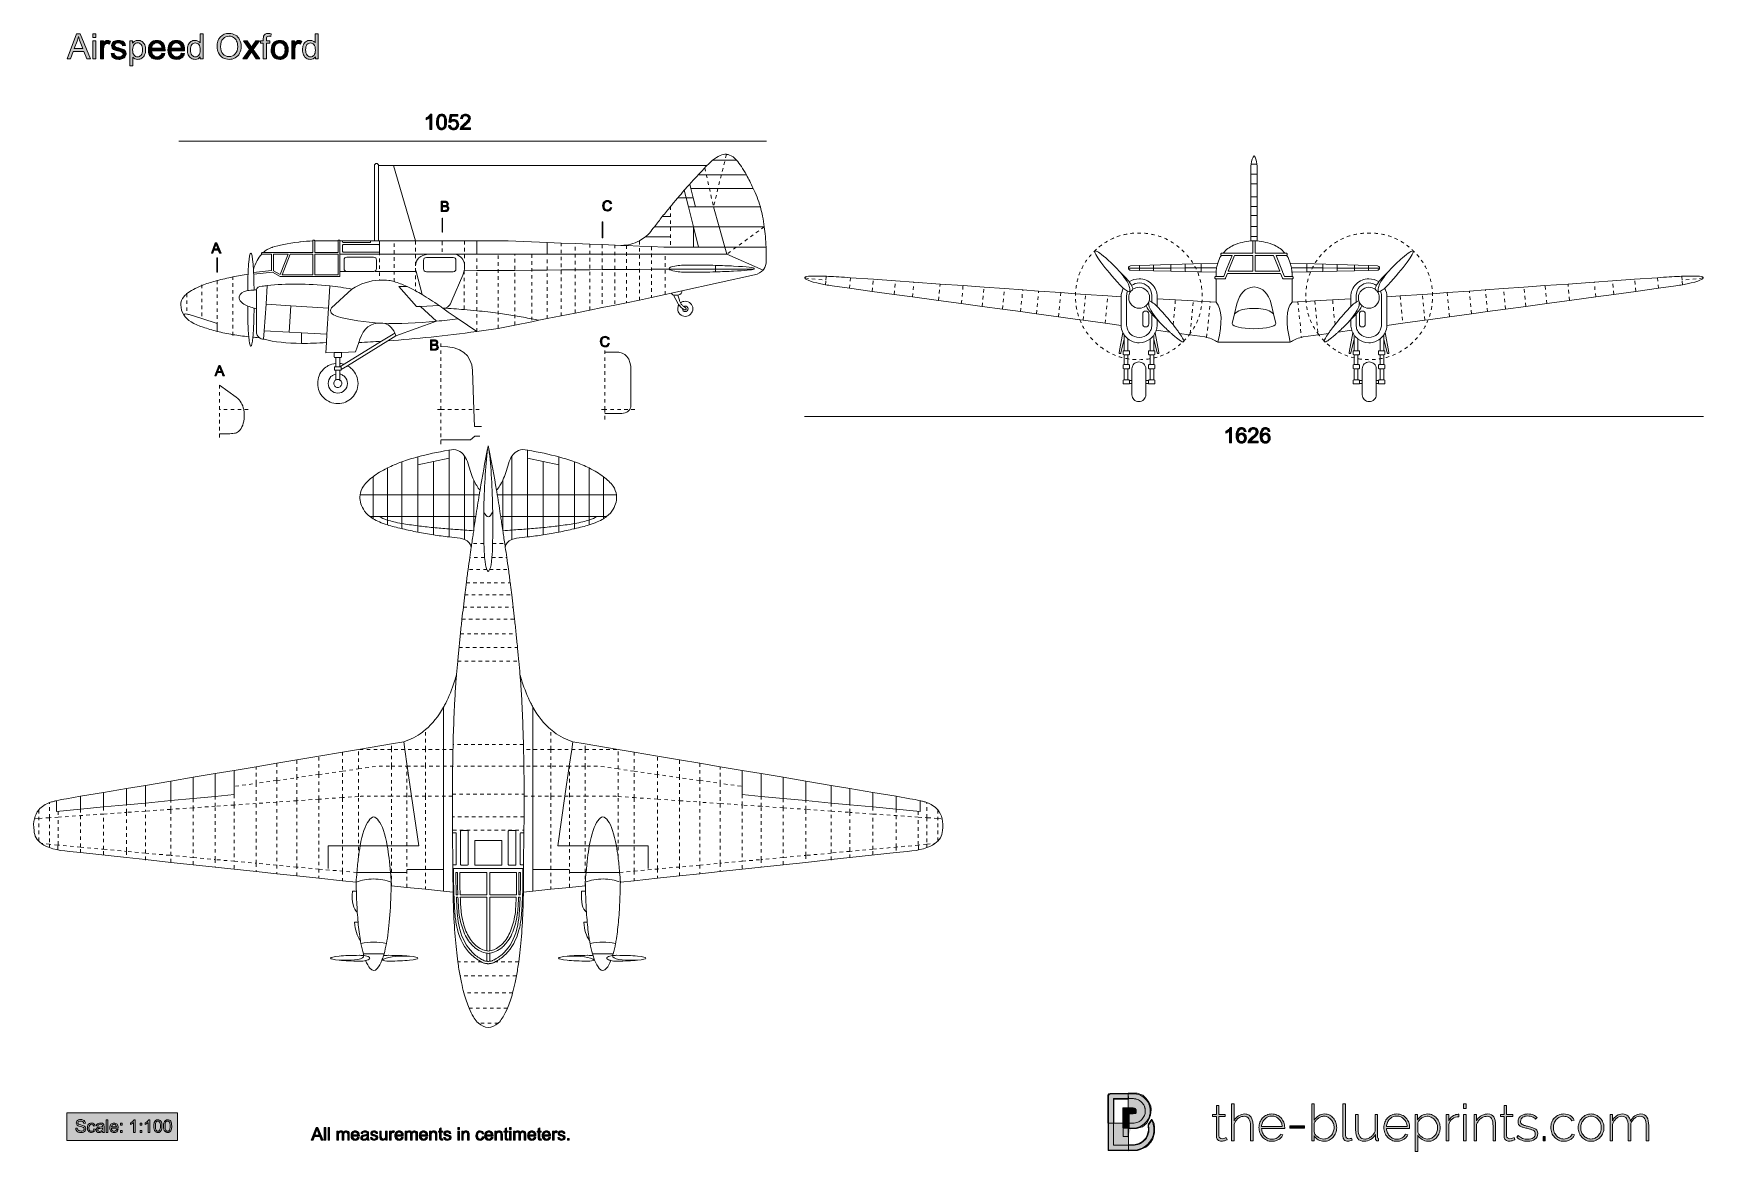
# Model space of a CAD drawing. Header units: millimetres. Extents: x 59 to 361, y 42 to 244.
import ezdxf

# ---------------------------------------------------------------- set-up
doc = ezdxf.new("R2010")
doc.units = ezdxf.units.MM
doc.header["$MEASUREMENT"] = 0
for name, color, linetype, lineweight in [('4-view', 7, 'Continuous', 0), ('Copyright notice', 7, 'Continuous', 0), ('Scale Ruler 100', 7, 'Continuous', 0), ('Title', 7, 'Continuous', 0)]:
    doc.layers.add(name, color=color, linetype=linetype, lineweight=lineweight)

# ---------------------------------------------------------------- blocks, each defined once
blk = doc.blocks.new('Block_0')
at = {"layer": '4-view'}
h = blk.add_hatch(color=1, dxfattribs=at)
h.dxf.hatch_style = 2
edge = h.paths.add_edge_path()
edge.add_spline(control_points=[(132.91, 211.88), (132.91, 211.88), (133.38, 211.88), (133.38, 211.88), (133.46, 211.88), (133.52, 211.89), (133.55, 211.89), (133.61, 211.9), (133.66, 211.92), (133.69, 211.94), (133.73, 211.97), (133.76, 212), (133.79, 212.05), (133.81, 212.09), (133.83, 212.15), (133.83, 212.21), (133.83, 212.28), (133.81, 212.34), (133.77, 212.39), (133.74, 212.44), (133.69, 212.48), (133.62, 212.5), (133.56, 212.52), (133.47, 212.53), (133.35, 212.53), (133.35, 212.53), (132.91, 212.53), (132.91, 212.53), (132.91, 212.53), (132.91, 211.88), (132.91, 211.88)], knot_values=[0, 0, 0, 0, 1, 1, 1, 2, 2, 2, 3, 3, 3, 4, 4, 4, 5, 5, 5, 6, 6, 6, 7, 7, 7, 8, 8, 8, 9, 9, 9, 10, 10, 10, 10], degree=3, periodic=0)
edge = h.paths.add_edge_path()
edge.add_spline(control_points=[(132.91, 212.75), (132.91, 212.75), (133.32, 212.75), (133.32, 212.75), (133.43, 212.75), (133.51, 212.76), (133.56, 212.77), (133.62, 212.79), (133.67, 212.82), (133.7, 212.87), (133.73, 212.91), (133.75, 212.96), (133.75, 213.03), (133.75, 213.09), (133.73, 213.15), (133.7, 213.19), (133.67, 213.24), (133.63, 213.27), (133.57, 213.29), (133.52, 213.31), (133.42, 213.32), (133.29, 213.32), (133.29, 213.32), (132.91, 213.32), (132.91, 213.32), (132.91, 213.32), (132.91, 212.75), (132.91, 212.75)], knot_values=[0, 0, 0, 0, 1, 1, 1, 2, 2, 2, 3, 3, 3, 4, 4, 4, 5, 5, 5, 6, 6, 6, 7, 7, 7, 8, 8, 8, 9, 9, 9, 9], degree=3, periodic=0)
edge = h.paths.add_edge_path()
edge.add_spline(control_points=[(132.67, 211.66), (132.67, 211.66), (132.67, 213.54), (132.67, 213.54), (132.67, 213.54), (133.37, 213.54), (133.37, 213.54), (133.51, 213.54), (133.63, 213.52), (133.71, 213.48), (133.8, 213.44), (133.87, 213.39), (133.92, 213.31), (133.97, 213.23), (133.99, 213.15), (133.99, 213.06), (133.99, 212.98), (133.97, 212.9), (133.93, 212.83), (133.88, 212.76), (133.82, 212.7), (133.73, 212.66), (133.84, 212.63), (133.93, 212.57), (133.99, 212.49), (134.05, 212.41), (134.08, 212.32), (134.08, 212.21), (134.08, 212.12), (134.06, 212.04), (134.03, 211.96), (133.99, 211.89), (133.94, 211.83), (133.89, 211.79), (133.83, 211.75), (133.77, 211.72), (133.68, 211.69), (133.6, 211.67), (133.5, 211.66), (133.38, 211.66), (133.38, 211.66), (132.67, 211.66), (132.67, 211.66)], knot_values=[0, 0, 0, 0, 1, 1, 1, 2, 2, 2, 3, 3, 3, 4, 4, 4, 5, 5, 5, 6, 6, 6, 7, 7, 7, 8, 8, 8, 9, 9, 9, 10, 10, 10, 11, 11, 11, 12, 12, 12, 13, 13, 13, 14, 14, 14, 14], degree=3, periodic=0)
h = blk.add_hatch(color=1, dxfattribs=at)
h.dxf.hatch_style = 2
edge = h.paths.add_edge_path()
edge.add_spline(control_points=[(163.3, 212.42), (163.3, 212.42), (163.55, 212.36), (163.55, 212.36), (163.5, 212.16), (163.4, 212), (163.27, 211.9), (163.13, 211.79), (162.97, 211.73), (162.77, 211.73), (162.57, 211.73), (162.4, 211.78), (162.28, 211.86), (162.15, 211.94), (162.05, 212.06), (161.99, 212.22), (161.92, 212.37), (161.89, 212.54), (161.89, 212.72), (161.89, 212.91), (161.93, 213.08), (162, 213.23), (162.08, 213.38), (162.18, 213.49), (162.32, 213.56), (162.46, 213.64), (162.61, 213.67), (162.77, 213.67), (162.96, 213.67), (163.12, 213.63), (163.25, 213.53), (163.38, 213.44), (163.46, 213.3), (163.52, 213.13), (163.52, 213.13), (163.27, 213.07), (163.27, 213.07), (163.23, 213.21), (163.16, 213.31), (163.08, 213.37), (163, 213.43), (162.89, 213.46), (162.77, 213.46), (162.63, 213.46), (162.5, 213.43), (162.41, 213.36), (162.31, 213.29), (162.24, 213.2), (162.2, 213.08), (162.16, 212.96), (162.15, 212.84), (162.15, 212.72), (162.15, 212.56), (162.17, 212.42), (162.21, 212.3), (162.26, 212.18), (162.33, 212.09), (162.43, 212.04), (162.53, 211.98), (162.64, 211.95), (162.75, 211.95), (162.89, 211.95), (163.01, 211.99), (163.1, 212.07), (163.2, 212.15), (163.26, 212.27), (163.3, 212.42)], knot_values=[0, 0, 0, 0, 1, 1, 1, 2, 2, 2, 3, 3, 3, 4, 4, 4, 5, 5, 5, 6, 6, 6, 7, 7, 7, 8, 8, 8, 9, 9, 9, 10, 10, 10, 11, 11, 11, 12, 12, 12, 13, 13, 13, 14, 14, 14, 15, 15, 15, 16, 16, 16, 17, 17, 17, 18, 18, 18, 19, 19, 19, 20, 20, 20, 21, 21, 21, 22, 22, 22, 22], degree=3, periodic=0)
h = blk.add_hatch(color=1, dxfattribs=at)
h.dxf.hatch_style = 2
edge = h.paths.add_edge_path()
edge.add_spline(control_points=[(132.84, 207.99), (132.84, 207.99), (132.84, 210.41), (132.84, 210.41), (132.84, 210.44), (132.86, 210.46), (132.89, 210.46), (132.89, 210.46), (132.89, 210.46), (132.89, 210.46), (132.92, 210.46), (132.95, 210.44), (132.95, 210.41), (132.95, 210.41), (132.95, 210.41), (132.95, 210.41), (132.95, 210.41), (132.95, 207.99), (132.95, 207.99), (132.95, 207.96), (132.92, 207.94), (132.89, 207.94), (132.89, 207.94), (132.89, 207.94), (132.89, 207.94), (132.86, 207.94), (132.84, 207.96), (132.84, 207.99), (132.84, 207.99), (132.84, 207.99), (132.84, 207.99)], knot_values=[0, 0, 0, 0, 1, 1, 1, 2, 2, 2, 3, 3, 3, 4, 4, 4, 5, 5, 5, 6, 6, 6, 7, 7, 7, 8, 8, 8, 9, 9, 9, 10, 10, 10, 10], degree=3, periodic=0)
edge = h.paths.add_edge_path()
edge.add_spline(control_points=[(161.79, 206.94), (161.79, 206.94), (161.79, 209.77), (161.79, 209.77), (161.79, 209.8), (161.82, 209.82), (161.85, 209.82), (161.85, 209.82), (161.85, 209.82), (161.85, 209.82), (161.88, 209.82), (161.9, 209.8), (161.9, 209.77), (161.9, 209.77), (161.9, 209.77), (161.9, 209.77), (161.9, 209.77), (161.9, 206.94), (161.9, 206.94), (161.9, 206.91), (161.88, 206.88), (161.85, 206.88), (161.85, 206.88), (161.85, 206.88), (161.85, 206.88), (161.82, 206.88), (161.79, 206.91), (161.79, 206.94), (161.79, 206.94), (161.79, 206.94), (161.79, 206.94)], knot_values=[0, 0, 0, 0, 1, 1, 1, 2, 2, 2, 3, 3, 3, 4, 4, 4, 5, 5, 5, 6, 6, 6, 7, 7, 7, 8, 8, 8, 9, 9, 9, 10, 10, 10, 10], degree=3, periodic=0)
edge = h.paths.add_edge_path()
edge.add_spline(control_points=[(92.12, 200.74), (92.12, 200.74), (92.12, 203.26), (92.12, 203.26), (92.12, 203.29), (92.14, 203.32), (92.17, 203.32), (92.17, 203.32), (92.17, 203.32), (92.17, 203.32), (92.2, 203.32), (92.22, 203.29), (92.22, 203.26), (92.22, 203.26), (92.22, 203.26), (92.22, 203.26), (92.22, 203.26), (92.22, 200.74), (92.22, 200.74), (92.22, 200.71), (92.2, 200.69), (92.17, 200.69), (92.17, 200.69), (92.17, 200.69), (92.17, 200.69), (92.14, 200.69), (92.12, 200.71), (92.12, 200.74), (92.12, 200.74), (92.12, 200.74), (92.12, 200.74)], knot_values=[0, 0, 0, 0, 1, 1, 1, 2, 2, 2, 3, 3, 3, 4, 4, 4, 5, 5, 5, 6, 6, 6, 7, 7, 7, 8, 8, 8, 9, 9, 9, 10, 10, 10, 10], degree=3, periodic=0)
h = blk.add_hatch(color=1, dxfattribs=at)
h.dxf.hatch_style = 2
edge = h.paths.add_edge_path()
edge.add_spline(control_points=[(91.66, 204.89), (91.66, 204.89), (92.29, 204.89), (92.29, 204.89), (92.29, 204.89), (92.1, 205.41), (92.1, 205.41), (92.04, 205.56), (91.99, 205.69), (91.96, 205.79), (91.94, 205.67), (91.91, 205.56), (91.86, 205.44), (91.86, 205.44), (91.66, 204.89), (91.66, 204.89)], knot_values=[0, 0, 0, 0, 1, 1, 1, 2, 2, 2, 3, 3, 3, 4, 4, 4, 5, 5, 5, 5], degree=3, periodic=0)
edge = h.paths.add_edge_path()
edge.add_spline(control_points=[(91.12, 204.12), (91.12, 204.12), (91.84, 205.99), (91.84, 205.99), (91.84, 205.99), (92.1, 205.99), (92.1, 205.99), (92.1, 205.99), (92.87, 204.12), (92.87, 204.12), (92.87, 204.12), (92.59, 204.12), (92.59, 204.12), (92.59, 204.12), (92.37, 204.68), (92.37, 204.68), (92.37, 204.68), (91.59, 204.68), (91.59, 204.68), (91.59, 204.68), (91.38, 204.12), (91.38, 204.12), (91.38, 204.12), (91.12, 204.12), (91.12, 204.12)], knot_values=[0, 0, 0, 0, 1, 1, 1, 2, 2, 2, 3, 3, 3, 4, 4, 4, 5, 5, 5, 6, 6, 6, 7, 7, 7, 8, 8, 8, 8], degree=3, periodic=0)
h = blk.add_hatch(color=1, dxfattribs=at)
h.dxf.hatch_style = 2
edge = h.paths.add_edge_path()
edge.add_spline(control_points=[(131.02, 186.8), (131.02, 186.8), (131.49, 186.8), (131.49, 186.8), (131.57, 186.8), (131.63, 186.8), (131.66, 186.81), (131.71, 186.82), (131.76, 186.83), (131.8, 186.86), (131.84, 186.88), (131.87, 186.92), (131.9, 186.96), (131.92, 187.01), (131.93, 187.06), (131.93, 187.12), (131.93, 187.19), (131.91, 187.25), (131.88, 187.3), (131.84, 187.35), (131.79, 187.39), (131.73, 187.41), (131.67, 187.43), (131.58, 187.44), (131.46, 187.44), (131.46, 187.44), (131.02, 187.44), (131.02, 187.44), (131.02, 187.44), (131.02, 186.8), (131.02, 186.8)], knot_values=[0, 0, 0, 0, 1, 1, 1, 2, 2, 2, 3, 3, 3, 4, 4, 4, 5, 5, 5, 6, 6, 6, 7, 7, 7, 8, 8, 8, 9, 9, 9, 10, 10, 10, 10], degree=3, periodic=0)
edge = h.paths.add_edge_path()
edge.add_spline(control_points=[(131.02, 187.66), (131.02, 187.66), (131.43, 187.66), (131.43, 187.66), (131.54, 187.66), (131.62, 187.67), (131.66, 187.69), (131.73, 187.7), (131.78, 187.74), (131.81, 187.78), (131.84, 187.82), (131.85, 187.88), (131.85, 187.94), (131.85, 188.01), (131.84, 188.06), (131.81, 188.11), (131.78, 188.15), (131.74, 188.19), (131.68, 188.2), (131.63, 188.22), (131.53, 188.23), (131.4, 188.23), (131.4, 188.23), (131.02, 188.23), (131.02, 188.23), (131.02, 188.23), (131.02, 187.66), (131.02, 187.66)], knot_values=[0, 0, 0, 0, 1, 1, 1, 2, 2, 2, 3, 3, 3, 4, 4, 4, 5, 5, 5, 6, 6, 6, 7, 7, 7, 8, 8, 8, 9, 9, 9, 9], degree=3, periodic=0)
edge = h.paths.add_edge_path()
edge.add_spline(control_points=[(130.77, 186.58), (130.77, 186.58), (130.77, 188.45), (130.77, 188.45), (130.77, 188.45), (131.48, 188.45), (131.48, 188.45), (131.62, 188.45), (131.74, 188.43), (131.82, 188.4), (131.91, 188.36), (131.98, 188.3), (132.03, 188.22), (132.07, 188.14), (132.1, 188.06), (132.1, 187.97), (132.1, 187.89), (132.08, 187.82), (132.03, 187.75), (131.99, 187.67), (131.92, 187.62), (131.84, 187.57), (131.95, 187.54), (132.04, 187.48), (132.1, 187.4), (132.16, 187.32), (132.19, 187.23), (132.19, 187.12), (132.19, 187.03), (132.17, 186.95), (132.13, 186.88), (132.1, 186.8), (132.05, 186.74), (132, 186.7), (131.94, 186.66), (131.87, 186.63), (131.79, 186.61), (131.71, 186.59), (131.61, 186.58), (131.49, 186.58), (131.49, 186.58), (130.77, 186.58), (130.77, 186.58)], knot_values=[0, 0, 0, 0, 1, 1, 1, 2, 2, 2, 3, 3, 3, 4, 4, 4, 5, 5, 5, 6, 6, 6, 7, 7, 7, 8, 8, 8, 9, 9, 9, 10, 10, 10, 11, 11, 11, 12, 12, 12, 13, 13, 13, 14, 14, 14, 14], degree=3, periodic=0)
h = blk.add_hatch(color=1, dxfattribs=at)
h.dxf.hatch_style = 2
edge = h.paths.add_edge_path()
edge.add_spline(control_points=[(162.88, 187.86), (162.88, 187.86), (163.13, 187.8), (163.13, 187.8), (163.08, 187.6), (162.98, 187.44), (162.85, 187.33), (162.71, 187.23), (162.55, 187.17), (162.35, 187.17), (162.15, 187.17), (161.98, 187.21), (161.86, 187.3), (161.73, 187.38), (161.63, 187.5), (161.57, 187.65), (161.5, 187.81), (161.47, 187.98), (161.47, 188.16), (161.47, 188.35), (161.51, 188.52), (161.58, 188.67), (161.66, 188.81), (161.76, 188.92), (161.9, 189), (162.04, 189.08), (162.19, 189.11), (162.36, 189.11), (162.54, 189.11), (162.7, 189.07), (162.83, 188.97), (162.96, 188.87), (163.05, 188.74), (163.1, 188.57), (163.1, 188.57), (162.85, 188.51), (162.85, 188.51), (162.81, 188.65), (162.75, 188.75), (162.66, 188.81), (162.58, 188.87), (162.48, 188.9), (162.35, 188.9), (162.21, 188.9), (162.09, 188.87), (161.99, 188.8), (161.89, 188.73), (161.82, 188.64), (161.78, 188.52), (161.75, 188.4), (161.73, 188.28), (161.73, 188.16), (161.73, 188), (161.75, 187.86), (161.8, 187.74), (161.84, 187.62), (161.91, 187.53), (162.01, 187.47), (162.11, 187.42), (162.22, 187.39), (162.33, 187.39), (162.47, 187.39), (162.59, 187.43), (162.68, 187.51), (162.78, 187.59), (162.85, 187.71), (162.88, 187.86)], knot_values=[0, 0, 0, 0, 1, 1, 1, 2, 2, 2, 3, 3, 3, 4, 4, 4, 5, 5, 5, 6, 6, 6, 7, 7, 7, 8, 8, 8, 9, 9, 9, 10, 10, 10, 11, 11, 11, 12, 12, 12, 13, 13, 13, 14, 14, 14, 15, 15, 15, 16, 16, 16, 17, 17, 17, 18, 18, 18, 19, 19, 19, 20, 20, 20, 21, 21, 21, 22, 22, 22, 22], degree=3, periodic=0)
h = blk.add_hatch(color=1, dxfattribs=at)
h.dxf.hatch_style = 2
edge = h.paths.add_edge_path()
edge.add_spline(control_points=[(92.29, 182.73), (92.29, 182.73), (92.92, 182.73), (92.92, 182.73), (92.92, 182.73), (92.73, 183.25), (92.73, 183.25), (92.67, 183.41), (92.62, 183.54), (92.59, 183.64), (92.57, 183.52), (92.54, 183.4), (92.49, 183.28), (92.49, 183.28), (92.29, 182.73), (92.29, 182.73)], knot_values=[0, 0, 0, 0, 1, 1, 1, 2, 2, 2, 3, 3, 3, 4, 4, 4, 5, 5, 5, 5], degree=3, periodic=0)
edge = h.paths.add_edge_path()
edge.add_spline(control_points=[(91.75, 181.96), (91.75, 181.96), (92.47, 183.84), (92.47, 183.84), (92.47, 183.84), (92.73, 183.84), (92.73, 183.84), (92.73, 183.84), (93.5, 181.96), (93.5, 181.96), (93.5, 181.96), (93.22, 181.96), (93.22, 181.96), (93.22, 181.96), (93, 182.53), (93, 182.53), (93, 182.53), (92.22, 182.53), (92.22, 182.53), (92.22, 182.53), (92.01, 181.96), (92.01, 181.96), (92.01, 181.96), (91.75, 181.96), (91.75, 181.96)], knot_values=[0, 0, 0, 0, 1, 1, 1, 2, 2, 2, 3, 3, 3, 4, 4, 4, 5, 5, 5, 6, 6, 6, 7, 7, 7, 8, 8, 8, 8], degree=3, periodic=0)
for points, knots in [([(132.67, 211.66), (132.67, 211.66), (132.67, 213.54), (132.67, 213.54), (132.67, 213.54), (133.37, 213.54), (133.37, 213.54), (133.51, 213.54), (133.63, 213.52), (133.71, 213.48), (133.8, 213.44), (133.87, 213.39), (133.92, 213.31), (133.97, 213.23), (133.99, 213.15), (133.99, 213.06), (133.99, 212.98), (133.97, 212.9), (133.93, 212.83), (133.88, 212.76), (133.82, 212.7), (133.73, 212.66), (133.84, 212.63), (133.93, 212.57), (133.99, 212.49), (134.05, 212.41), (134.08, 212.32), (134.08, 212.21), (134.08, 212.12), (134.06, 212.04), (134.03, 211.96), (133.99, 211.89), (133.94, 211.83), (133.89, 211.79), (133.83, 211.75), (133.77, 211.72), (133.68, 211.69), (133.6, 211.67), (133.5, 211.66), (133.38, 211.66), (133.38, 211.66), (132.67, 211.66), (132.67, 211.66)], [0, 0, 0, 0, 1, 1, 1, 2, 2, 2, 3, 3, 3, 4, 4, 4, 5, 5, 5, 6, 6, 6, 7, 7, 7, 8, 8, 8, 9, 9, 9, 10, 10, 10, 11, 11, 11, 12, 12, 12, 13, 13, 13, 14, 14, 14, 14]), ([(132.91, 212.75), (132.91, 212.75), (133.32, 212.75), (133.32, 212.75), (133.43, 212.75), (133.51, 212.76), (133.56, 212.77), (133.62, 212.79), (133.67, 212.82), (133.7, 212.87), (133.73, 212.91), (133.75, 212.96), (133.75, 213.03), (133.75, 213.09), (133.73, 213.15), (133.7, 213.19), (133.67, 213.24), (133.63, 213.27), (133.57, 213.29), (133.52, 213.31), (133.42, 213.32), (133.29, 213.32), (133.29, 213.32), (132.91, 213.32), (132.91, 213.32), (132.91, 213.32), (132.91, 212.75), (132.91, 212.75)], [0, 0, 0, 0, 1, 1, 1, 2, 2, 2, 3, 3, 3, 4, 4, 4, 5, 5, 5, 6, 6, 6, 7, 7, 7, 8, 8, 8, 9, 9, 9, 9]), ([(132.91, 211.88), (132.91, 211.88), (133.38, 211.88), (133.38, 211.88), (133.46, 211.88), (133.52, 211.89), (133.55, 211.89), (133.61, 211.9), (133.66, 211.92), (133.69, 211.94), (133.73, 211.97), (133.76, 212), (133.79, 212.05), (133.81, 212.09), (133.83, 212.15), (133.83, 212.21), (133.83, 212.28), (133.81, 212.34), (133.77, 212.39), (133.74, 212.44), (133.69, 212.48), (133.62, 212.5), (133.56, 212.52), (133.47, 212.53), (133.35, 212.53), (133.35, 212.53), (132.91, 212.53), (132.91, 212.53), (132.91, 212.53), (132.91, 211.88), (132.91, 211.88)], [0, 0, 0, 0, 1, 1, 1, 2, 2, 2, 3, 3, 3, 4, 4, 4, 5, 5, 5, 6, 6, 6, 7, 7, 7, 8, 8, 8, 9, 9, 9, 10, 10, 10, 10]), ([(163.3, 212.42), (163.3, 212.42), (163.55, 212.36), (163.55, 212.36), (163.5, 212.16), (163.4, 212), (163.27, 211.9), (163.13, 211.79), (162.97, 211.73), (162.77, 211.73), (162.57, 211.73), (162.4, 211.78), (162.28, 211.86), (162.15, 211.94), (162.05, 212.06), (161.99, 212.22), (161.92, 212.37), (161.89, 212.54), (161.89, 212.72), (161.89, 212.91), (161.93, 213.08), (162, 213.23), (162.08, 213.38), (162.18, 213.49), (162.32, 213.56), (162.46, 213.64), (162.61, 213.67), (162.77, 213.67), (162.96, 213.67), (163.12, 213.63), (163.25, 213.53), (163.38, 213.44), (163.46, 213.3), (163.52, 213.13), (163.52, 213.13), (163.27, 213.07), (163.27, 213.07), (163.23, 213.21), (163.16, 213.31), (163.08, 213.37), (163, 213.43), (162.89, 213.46), (162.77, 213.46), (162.63, 213.46), (162.5, 213.43), (162.41, 213.36), (162.31, 213.29), (162.24, 213.2), (162.2, 213.08), (162.16, 212.96), (162.15, 212.84), (162.15, 212.72), (162.15, 212.56), (162.17, 212.42), (162.21, 212.3), (162.26, 212.18), (162.33, 212.09), (162.43, 212.04), (162.53, 211.98), (162.64, 211.95), (162.75, 211.95), (162.89, 211.95), (163.01, 211.99), (163.1, 212.07), (163.2, 212.15), (163.26, 212.27), (163.3, 212.42)], [0, 0, 0, 0, 1, 1, 1, 2, 2, 2, 3, 3, 3, 4, 4, 4, 5, 5, 5, 6, 6, 6, 7, 7, 7, 8, 8, 8, 9, 9, 9, 10, 10, 10, 11, 11, 11, 12, 12, 12, 13, 13, 13, 14, 14, 14, 15, 15, 15, 16, 16, 16, 17, 17, 17, 18, 18, 18, 19, 19, 19, 20, 20, 20, 21, 21, 21, 22, 22, 22, 22]), ([(132.84, 207.99), (132.84, 207.99), (132.84, 210.41), (132.84, 210.41), (132.84, 210.44), (132.86, 210.46), (132.89, 210.46), (132.89, 210.46), (132.89, 210.46), (132.89, 210.46), (132.92, 210.46), (132.95, 210.44), (132.95, 210.41), (132.95, 210.41), (132.95, 210.41), (132.95, 210.41), (132.95, 210.41), (132.95, 207.99), (132.95, 207.99), (132.95, 207.96), (132.92, 207.94), (132.89, 207.94), (132.89, 207.94), (132.89, 207.94), (132.89, 207.94), (132.86, 207.94), (132.84, 207.96), (132.84, 207.99), (132.84, 207.99), (132.84, 207.99), (132.84, 207.99)], [0, 0, 0, 0, 1, 1, 1, 2, 2, 2, 3, 3, 3, 4, 4, 4, 5, 5, 5, 6, 6, 6, 7, 7, 7, 8, 8, 8, 9, 9, 9, 10, 10, 10, 10]), ([(161.79, 206.94), (161.79, 206.94), (161.79, 209.77), (161.79, 209.77), (161.79, 209.8), (161.82, 209.82), (161.85, 209.82), (161.85, 209.82), (161.85, 209.82), (161.85, 209.82), (161.88, 209.82), (161.9, 209.8), (161.9, 209.77), (161.9, 209.77), (161.9, 209.77), (161.9, 209.77), (161.9, 209.77), (161.9, 206.94), (161.9, 206.94), (161.9, 206.91), (161.88, 206.88), (161.85, 206.88), (161.85, 206.88), (161.85, 206.88), (161.85, 206.88), (161.82, 206.88), (161.79, 206.91), (161.79, 206.94), (161.79, 206.94), (161.79, 206.94), (161.79, 206.94)], [0, 0, 0, 0, 1, 1, 1, 2, 2, 2, 3, 3, 3, 4, 4, 4, 5, 5, 5, 6, 6, 6, 7, 7, 7, 8, 8, 8, 9, 9, 9, 10, 10, 10, 10]), ([(91.12, 204.12), (91.12, 204.12), (91.84, 205.99), (91.84, 205.99), (91.84, 205.99), (92.1, 205.99), (92.1, 205.99), (92.1, 205.99), (92.87, 204.12), (92.87, 204.12), (92.87, 204.12), (92.59, 204.12), (92.59, 204.12), (92.59, 204.12), (92.37, 204.68), (92.37, 204.68), (92.37, 204.68), (91.59, 204.68), (91.59, 204.68), (91.59, 204.68), (91.38, 204.12), (91.38, 204.12), (91.38, 204.12), (91.12, 204.12), (91.12, 204.12)], [0, 0, 0, 0, 1, 1, 1, 2, 2, 2, 3, 3, 3, 4, 4, 4, 5, 5, 5, 6, 6, 6, 7, 7, 7, 8, 8, 8, 8]), ([(91.66, 204.89), (91.66, 204.89), (92.29, 204.89), (92.29, 204.89), (92.29, 204.89), (92.1, 205.41), (92.1, 205.41), (92.04, 205.56), (91.99, 205.69), (91.96, 205.79), (91.94, 205.67), (91.91, 205.56), (91.86, 205.44), (91.86, 205.44), (91.66, 204.89), (91.66, 204.89)], [0, 0, 0, 0, 1, 1, 1, 2, 2, 2, 3, 3, 3, 4, 4, 4, 5, 5, 5, 5]), ([(92.12, 200.74), (92.12, 200.74), (92.12, 203.26), (92.12, 203.26), (92.12, 203.29), (92.14, 203.32), (92.17, 203.32), (92.17, 203.32), (92.17, 203.32), (92.17, 203.32), (92.2, 203.32), (92.22, 203.29), (92.22, 203.26), (92.22, 203.26), (92.22, 203.26), (92.22, 203.26), (92.22, 203.26), (92.22, 200.74), (92.22, 200.74), (92.22, 200.71), (92.2, 200.69), (92.17, 200.69), (92.17, 200.69), (92.17, 200.69), (92.17, 200.69), (92.14, 200.69), (92.12, 200.71), (92.12, 200.74), (92.12, 200.74), (92.12, 200.74), (92.12, 200.74)], [0, 0, 0, 0, 1, 1, 1, 2, 2, 2, 3, 3, 3, 4, 4, 4, 5, 5, 5, 6, 6, 6, 7, 7, 7, 8, 8, 8, 9, 9, 9, 10, 10, 10, 10]), ([(130.77, 186.58), (130.77, 186.58), (130.77, 188.45), (130.77, 188.45), (130.77, 188.45), (131.48, 188.45), (131.48, 188.45), (131.62, 188.45), (131.74, 188.43), (131.82, 188.4), (131.91, 188.36), (131.98, 188.3), (132.03, 188.22), (132.07, 188.14), (132.1, 188.06), (132.1, 187.97), (132.1, 187.89), (132.08, 187.82), (132.03, 187.75), (131.99, 187.67), (131.92, 187.62), (131.84, 187.57), (131.95, 187.54), (132.04, 187.48), (132.1, 187.4), (132.16, 187.32), (132.19, 187.23), (132.19, 187.12), (132.19, 187.03), (132.17, 186.95), (132.13, 186.88), (132.1, 186.8), (132.05, 186.74), (132, 186.7), (131.94, 186.66), (131.87, 186.63), (131.79, 186.61), (131.71, 186.59), (131.61, 186.58), (131.49, 186.58), (131.49, 186.58), (130.77, 186.58), (130.77, 186.58)], [0, 0, 0, 0, 1, 1, 1, 2, 2, 2, 3, 3, 3, 4, 4, 4, 5, 5, 5, 6, 6, 6, 7, 7, 7, 8, 8, 8, 9, 9, 9, 10, 10, 10, 11, 11, 11, 12, 12, 12, 13, 13, 13, 14, 14, 14, 14]), ([(131.02, 187.66), (131.02, 187.66), (131.43, 187.66), (131.43, 187.66), (131.54, 187.66), (131.62, 187.67), (131.66, 187.69), (131.73, 187.7), (131.78, 187.74), (131.81, 187.78), (131.84, 187.82), (131.85, 187.88), (131.85, 187.94), (131.85, 188.01), (131.84, 188.06), (131.81, 188.11), (131.78, 188.15), (131.74, 188.19), (131.68, 188.2), (131.63, 188.22), (131.53, 188.23), (131.4, 188.23), (131.4, 188.23), (131.02, 188.23), (131.02, 188.23), (131.02, 188.23), (131.02, 187.66), (131.02, 187.66)], [0, 0, 0, 0, 1, 1, 1, 2, 2, 2, 3, 3, 3, 4, 4, 4, 5, 5, 5, 6, 6, 6, 7, 7, 7, 8, 8, 8, 9, 9, 9, 9]), ([(131.02, 186.8), (131.02, 186.8), (131.49, 186.8), (131.49, 186.8), (131.57, 186.8), (131.63, 186.8), (131.66, 186.81), (131.71, 186.82), (131.76, 186.83), (131.8, 186.86), (131.84, 186.88), (131.87, 186.92), (131.9, 186.96), (131.92, 187.01), (131.93, 187.06), (131.93, 187.12), (131.93, 187.19), (131.91, 187.25), (131.88, 187.3), (131.84, 187.35), (131.79, 187.39), (131.73, 187.41), (131.67, 187.43), (131.58, 187.44), (131.46, 187.44), (131.46, 187.44), (131.02, 187.44), (131.02, 187.44), (131.02, 187.44), (131.02, 186.8), (131.02, 186.8)], [0, 0, 0, 0, 1, 1, 1, 2, 2, 2, 3, 3, 3, 4, 4, 4, 5, 5, 5, 6, 6, 6, 7, 7, 7, 8, 8, 8, 9, 9, 9, 10, 10, 10, 10]), ([(162.88, 187.86), (162.88, 187.86), (163.13, 187.8), (163.13, 187.8), (163.08, 187.6), (162.98, 187.44), (162.85, 187.33), (162.71, 187.23), (162.55, 187.17), (162.35, 187.17), (162.15, 187.17), (161.98, 187.21), (161.86, 187.3), (161.73, 187.38), (161.63, 187.5), (161.57, 187.65), (161.5, 187.81), (161.47, 187.98), (161.47, 188.16), (161.47, 188.35), (161.51, 188.52), (161.58, 188.67), (161.66, 188.81), (161.76, 188.92), (161.9, 189), (162.04, 189.08), (162.19, 189.11), (162.36, 189.11), (162.54, 189.11), (162.7, 189.07), (162.83, 188.97), (162.96, 188.87), (163.05, 188.74), (163.1, 188.57), (163.1, 188.57), (162.85, 188.51), (162.85, 188.51), (162.81, 188.65), (162.75, 188.75), (162.66, 188.81), (162.58, 188.87), (162.48, 188.9), (162.35, 188.9), (162.21, 188.9), (162.09, 188.87), (161.99, 188.8), (161.89, 188.73), (161.82, 188.64), (161.78, 188.52), (161.75, 188.4), (161.73, 188.28), (161.73, 188.16), (161.73, 188), (161.75, 187.86), (161.8, 187.74), (161.84, 187.62), (161.91, 187.53), (162.01, 187.47), (162.11, 187.42), (162.22, 187.39), (162.33, 187.39), (162.47, 187.39), (162.59, 187.43), (162.68, 187.51), (162.78, 187.59), (162.85, 187.71), (162.88, 187.86)], [0, 0, 0, 0, 1, 1, 1, 2, 2, 2, 3, 3, 3, 4, 4, 4, 5, 5, 5, 6, 6, 6, 7, 7, 7, 8, 8, 8, 9, 9, 9, 10, 10, 10, 11, 11, 11, 12, 12, 12, 13, 13, 13, 14, 14, 14, 15, 15, 15, 16, 16, 16, 17, 17, 17, 18, 18, 18, 19, 19, 19, 20, 20, 20, 21, 21, 21, 22, 22, 22, 22]), ([(91.75, 181.96), (91.75, 181.96), (92.47, 183.84), (92.47, 183.84), (92.47, 183.84), (92.73, 183.84), (92.73, 183.84), (92.73, 183.84), (93.5, 181.96), (93.5, 181.96), (93.5, 181.96), (93.22, 181.96), (93.22, 181.96), (93.22, 181.96), (93, 182.53), (93, 182.53), (93, 182.53), (92.22, 182.53), (92.22, 182.53), (92.22, 182.53), (92.01, 181.96), (92.01, 181.96), (92.01, 181.96), (91.75, 181.96), (91.75, 181.96)], [0, 0, 0, 0, 1, 1, 1, 2, 2, 2, 3, 3, 3, 4, 4, 4, 5, 5, 5, 6, 6, 6, 7, 7, 7, 8, 8, 8, 8]), ([(92.29, 182.73), (92.29, 182.73), (92.92, 182.73), (92.92, 182.73), (92.92, 182.73), (92.73, 183.25), (92.73, 183.25), (92.67, 183.41), (92.62, 183.54), (92.59, 183.64), (92.57, 183.52), (92.54, 183.4), (92.49, 183.28), (92.49, 183.28), (92.29, 182.73), (92.29, 182.73)], [0, 0, 0, 0, 1, 1, 1, 2, 2, 2, 3, 3, 3, 4, 4, 4, 5, 5, 5, 5])]:
    blk.add_open_spline(points, degree=3, knots=knots, dxfattribs=at)
blk = doc.blocks.new('Block_2')
at = {"layer": '4-view'}
h = blk.add_hatch(color=7, dxfattribs=at)
h.dxf.hatch_style = 2
edge = h.paths.add_edge_path()
edge.add_spline(control_points=[(275.61, 169.81), (275.61, 169.81), (275.27, 169.81), (275.27, 169.81), (275.27, 169.81), (275.27, 171.98), (275.27, 171.98), (275.19, 171.9), (275.08, 171.82), (274.95, 171.75), (274.82, 171.67), (274.7, 171.61), (274.59, 171.57), (274.59, 171.57), (274.59, 171.9), (274.59, 171.9), (274.78, 171.99), (274.95, 172.1), (275.09, 172.22), (275.23, 172.35), (275.33, 172.48), (275.39, 172.6), (275.39, 172.6), (275.61, 172.6), (275.61, 172.6), (275.61, 172.6), (275.61, 169.81), (275.61, 169.81)], knot_values=[0, 0, 0, 0, 1, 1, 1, 2, 2, 2, 3, 3, 3, 4, 4, 4, 5, 5, 5, 6, 6, 6, 7, 7, 7, 8, 8, 8, 9, 9, 9, 9], degree=3, periodic=0)
h = blk.add_hatch(color=7, dxfattribs=at)
h.dxf.hatch_style = 2
edge = h.paths.add_edge_path()
edge.add_spline(control_points=[(276.86, 170.71), (276.86, 170.59), (276.89, 170.48), (276.94, 170.37), (276.99, 170.26), (277.06, 170.18), (277.15, 170.12), (277.24, 170.07), (277.33, 170.04), (277.43, 170.04), (277.57, 170.04), (277.7, 170.1), (277.8, 170.21), (277.91, 170.33), (277.96, 170.49), (277.96, 170.69), (277.96, 170.88), (277.91, 171.03), (277.8, 171.14), (277.7, 171.25), (277.57, 171.31), (277.42, 171.31), (277.26, 171.31), (277.13, 171.25), (277.02, 171.14), (276.92, 171.03), (276.86, 170.89), (276.86, 170.71)], knot_values=[0, 0, 0, 0, 1, 1, 1, 2, 2, 2, 3, 3, 3, 4, 4, 4, 5, 5, 5, 6, 6, 6, 7, 7, 7, 8, 8, 8, 9, 9, 9, 9], degree=3, periodic=0)
edge = h.paths.add_edge_path()
edge.add_spline(control_points=[(278.26, 171.9), (278.26, 171.9), (277.92, 171.88), (277.92, 171.88), (277.89, 172.01), (277.84, 172.11), (277.79, 172.17), (277.7, 172.27), (277.58, 172.32), (277.45, 172.32), (277.34, 172.32), (277.24, 172.29), (277.16, 172.22), (277.05, 172.15), (276.97, 172.03), (276.91, 171.88), (276.85, 171.73), (276.81, 171.52), (276.81, 171.24), (276.89, 171.36), (276.99, 171.46), (277.11, 171.52), (277.23, 171.58), (277.35, 171.61), (277.49, 171.61), (277.71, 171.61), (277.91, 171.53), (278.07, 171.36), (278.23, 171.19), (278.31, 170.97), (278.31, 170.71), (278.31, 170.53), (278.27, 170.37), (278.19, 170.22), (278.12, 170.07), (278.01, 169.96), (277.88, 169.88), (277.75, 169.8), (277.6, 169.76), (277.44, 169.76), (277.15, 169.76), (276.92, 169.86), (276.74, 170.07), (276.56, 170.28), (276.47, 170.63), (276.47, 171.11), (276.47, 171.64), (276.57, 172.03), (276.77, 172.28), (276.94, 172.49), (277.18, 172.6), (277.47, 172.6), (277.69, 172.6), (277.87, 172.54), (278.01, 172.41), (278.14, 172.29), (278.23, 172.12), (278.26, 171.9)], knot_values=[0, 0, 0, 0, 1, 1, 1, 2, 2, 2, 3, 3, 3, 4, 4, 4, 5, 5, 5, 6, 6, 6, 7, 7, 7, 8, 8, 8, 9, 9, 9, 10, 10, 10, 11, 11, 11, 12, 12, 12, 13, 13, 13, 14, 14, 14, 15, 15, 15, 16, 16, 16, 17, 17, 17, 18, 18, 18, 19, 19, 19, 19], degree=3, periodic=0)
h = blk.add_hatch(color=7, dxfattribs=at)
h.dxf.hatch_style = 2
edge = h.paths.add_edge_path()
edge.add_spline(control_points=[(280.44, 170.14), (280.44, 170.14), (280.44, 169.81), (280.44, 169.81), (280.44, 169.81), (278.6, 169.81), (278.6, 169.81), (278.6, 169.89), (278.61, 169.97), (278.64, 170.04), (278.69, 170.17), (278.76, 170.29), (278.87, 170.41), (278.97, 170.53), (279.12, 170.68), (279.31, 170.83), (279.61, 171.08), (279.82, 171.28), (279.92, 171.42), (280.03, 171.57), (280.08, 171.7), (280.08, 171.83), (280.08, 171.97), (280.03, 172.08), (279.94, 172.17), (279.84, 172.27), (279.72, 172.31), (279.56, 172.31), (279.4, 172.31), (279.26, 172.26), (279.17, 172.17), (279.07, 172.07), (279.02, 171.93), (279.02, 171.76), (279.02, 171.76), (278.67, 171.79), (278.67, 171.79), (278.69, 172.05), (278.78, 172.25), (278.94, 172.39), (279.09, 172.53), (279.3, 172.6), (279.57, 172.6), (279.83, 172.6), (280.05, 172.52), (280.2, 172.37), (280.36, 172.23), (280.43, 172.04), (280.43, 171.83), (280.43, 171.71), (280.41, 171.6), (280.37, 171.5), (280.32, 171.39), (280.24, 171.28), (280.14, 171.16), (280.03, 171.04), (279.86, 170.88), (279.61, 170.67), (279.41, 170.5), (279.28, 170.38), (279.22, 170.32), (279.16, 170.26), (279.11, 170.2), (279.08, 170.14), (279.08, 170.14), (280.44, 170.14), (280.44, 170.14)], knot_values=[0, 0, 0, 0, 1, 1, 1, 2, 2, 2, 3, 3, 3, 4, 4, 4, 5, 5, 5, 6, 6, 6, 7, 7, 7, 8, 8, 8, 9, 9, 9, 10, 10, 10, 11, 11, 11, 12, 12, 12, 13, 13, 13, 14, 14, 14, 15, 15, 15, 16, 16, 16, 17, 17, 17, 18, 18, 18, 19, 19, 19, 20, 20, 20, 21, 21, 21, 22, 22, 22, 22], degree=3, periodic=0)
h = blk.add_hatch(color=7, dxfattribs=at)
h.dxf.hatch_style = 2
edge = h.paths.add_edge_path()
edge.add_spline(control_points=[(281.18, 170.71), (281.18, 170.59), (281.21, 170.48), (281.26, 170.37), (281.31, 170.26), (281.38, 170.18), (281.46, 170.12), (281.55, 170.07), (281.65, 170.04), (281.75, 170.04), (281.89, 170.04), (282.01, 170.1), (282.12, 170.21), (282.22, 170.33), (282.27, 170.49), (282.27, 170.69), (282.27, 170.88), (282.22, 171.03), (282.12, 171.14), (282.02, 171.25), (281.89, 171.31), (281.73, 171.31), (281.58, 171.31), (281.45, 171.25), (281.34, 171.14), (281.23, 171.03), (281.18, 170.89), (281.18, 170.71)], knot_values=[0, 0, 0, 0, 1, 1, 1, 2, 2, 2, 3, 3, 3, 4, 4, 4, 5, 5, 5, 6, 6, 6, 7, 7, 7, 8, 8, 8, 9, 9, 9, 9], degree=3, periodic=0)
edge = h.paths.add_edge_path()
edge.add_spline(control_points=[(282.57, 171.9), (282.57, 171.9), (282.23, 171.88), (282.23, 171.88), (282.2, 172.01), (282.16, 172.11), (282.11, 172.17), (282.01, 172.27), (281.9, 172.32), (281.76, 172.32), (281.66, 172.32), (281.56, 172.29), (281.48, 172.22), (281.37, 172.15), (281.29, 172.03), (281.22, 171.88), (281.16, 171.73), (281.13, 171.52), (281.13, 171.24), (281.21, 171.36), (281.31, 171.46), (281.43, 171.52), (281.55, 171.58), (281.67, 171.61), (281.8, 171.61), (282.03, 171.61), (282.22, 171.53), (282.38, 171.36), (282.54, 171.19), (282.62, 170.97), (282.62, 170.71), (282.62, 170.53), (282.58, 170.37), (282.51, 170.22), (282.43, 170.07), (282.33, 169.96), (282.2, 169.88), (282.07, 169.8), (281.92, 169.76), (281.75, 169.76), (281.47, 169.76), (281.24, 169.86), (281.06, 170.07), (280.88, 170.28), (280.79, 170.63), (280.79, 171.11), (280.79, 171.64), (280.89, 172.03), (281.09, 172.28), (281.26, 172.49), (281.49, 172.6), (281.78, 172.6), (282, 172.6), (282.18, 172.54), (282.32, 172.41), (282.46, 172.29), (282.55, 172.12), (282.57, 171.9)], knot_values=[0, 0, 0, 0, 1, 1, 1, 2, 2, 2, 3, 3, 3, 4, 4, 4, 5, 5, 5, 6, 6, 6, 7, 7, 7, 8, 8, 8, 9, 9, 9, 10, 10, 10, 11, 11, 11, 12, 12, 12, 13, 13, 13, 14, 14, 14, 15, 15, 15, 16, 16, 16, 17, 17, 17, 18, 18, 18, 19, 19, 19, 19], degree=3, periodic=0)
for points, knots in [([(275.61, 169.81), (275.61, 169.81), (275.27, 169.81), (275.27, 169.81), (275.27, 169.81), (275.27, 171.98), (275.27, 171.98), (275.19, 171.9), (275.08, 171.82), (274.95, 171.75), (274.82, 171.67), (274.7, 171.61), (274.59, 171.57), (274.59, 171.57), (274.59, 171.9), (274.59, 171.9), (274.78, 171.99), (274.95, 172.1), (275.09, 172.22), (275.23, 172.35), (275.33, 172.48), (275.39, 172.6), (275.39, 172.6), (275.61, 172.6), (275.61, 172.6), (275.61, 172.6), (275.61, 169.81), (275.61, 169.81)], [0, 0, 0, 0, 1, 1, 1, 2, 2, 2, 3, 3, 3, 4, 4, 4, 5, 5, 5, 6, 6, 6, 7, 7, 7, 8, 8, 8, 9, 9, 9, 9]), ([(278.26, 171.9), (278.26, 171.9), (277.92, 171.88), (277.92, 171.88), (277.89, 172.01), (277.84, 172.11), (277.79, 172.17), (277.7, 172.27), (277.58, 172.32), (277.45, 172.32), (277.34, 172.32), (277.24, 172.29), (277.16, 172.22), (277.05, 172.15), (276.97, 172.03), (276.91, 171.88), (276.85, 171.73), (276.81, 171.52), (276.81, 171.24), (276.89, 171.36), (276.99, 171.46), (277.11, 171.52), (277.23, 171.58), (277.35, 171.61), (277.49, 171.61), (277.71, 171.61), (277.91, 171.53), (278.07, 171.36), (278.23, 171.19), (278.31, 170.97), (278.31, 170.71), (278.31, 170.53), (278.27, 170.37), (278.19, 170.22), (278.12, 170.07), (278.01, 169.96), (277.88, 169.88), (277.75, 169.8), (277.6, 169.76), (277.44, 169.76), (277.15, 169.76), (276.92, 169.86), (276.74, 170.07), (276.56, 170.28), (276.47, 170.63), (276.47, 171.11), (276.47, 171.64), (276.57, 172.03), (276.77, 172.28), (276.94, 172.49), (277.18, 172.6), (277.47, 172.6), (277.69, 172.6), (277.87, 172.54), (278.01, 172.41), (278.14, 172.29), (278.23, 172.12), (278.26, 171.9)], [0, 0, 0, 0, 1, 1, 1, 2, 2, 2, 3, 3, 3, 4, 4, 4, 5, 5, 5, 6, 6, 6, 7, 7, 7, 8, 8, 8, 9, 9, 9, 10, 10, 10, 11, 11, 11, 12, 12, 12, 13, 13, 13, 14, 14, 14, 15, 15, 15, 16, 16, 16, 17, 17, 17, 18, 18, 18, 19, 19, 19, 19]), ([(280.44, 170.14), (280.44, 170.14), (280.44, 169.81), (280.44, 169.81), (280.44, 169.81), (278.6, 169.81), (278.6, 169.81), (278.6, 169.89), (278.61, 169.97), (278.64, 170.04), (278.69, 170.17), (278.76, 170.29), (278.87, 170.41), (278.97, 170.53), (279.12, 170.68), (279.31, 170.83), (279.61, 171.08), (279.82, 171.28), (279.92, 171.42), (280.03, 171.57), (280.08, 171.7), (280.08, 171.83), (280.08, 171.97), (280.03, 172.08), (279.94, 172.17), (279.84, 172.27), (279.72, 172.31), (279.56, 172.31), (279.4, 172.31), (279.26, 172.26), (279.17, 172.17), (279.07, 172.07), (279.02, 171.93), (279.02, 171.76), (279.02, 171.76), (278.67, 171.79), (278.67, 171.79), (278.69, 172.05), (278.78, 172.25), (278.94, 172.39), (279.09, 172.53), (279.3, 172.6), (279.57, 172.6), (279.83, 172.6), (280.05, 172.52), (280.2, 172.37), (280.36, 172.23), (280.43, 172.04), (280.43, 171.83), (280.43, 171.71), (280.41, 171.6), (280.37, 171.5), (280.32, 171.39), (280.24, 171.28), (280.14, 171.16), (280.03, 171.04), (279.86, 170.88), (279.61, 170.67), (279.41, 170.5), (279.28, 170.38), (279.22, 170.32), (279.16, 170.26), (279.11, 170.2), (279.08, 170.14), (279.08, 170.14), (280.44, 170.14), (280.44, 170.14)], [0, 0, 0, 0, 1, 1, 1, 2, 2, 2, 3, 3, 3, 4, 4, 4, 5, 5, 5, 6, 6, 6, 7, 7, 7, 8, 8, 8, 9, 9, 9, 10, 10, 10, 11, 11, 11, 12, 12, 12, 13, 13, 13, 14, 14, 14, 15, 15, 15, 16, 16, 16, 17, 17, 17, 18, 18, 18, 19, 19, 19, 20, 20, 20, 21, 21, 21, 22, 22, 22, 22]), ([(282.57, 171.9), (282.57, 171.9), (282.23, 171.88), (282.23, 171.88), (282.2, 172.01), (282.16, 172.11), (282.11, 172.17), (282.01, 172.27), (281.9, 172.32), (281.76, 172.32), (281.66, 172.32), (281.56, 172.29), (281.48, 172.22), (281.37, 172.15), (281.29, 172.03), (281.22, 171.88), (281.16, 171.73), (281.13, 171.52), (281.13, 171.24), (281.21, 171.36), (281.31, 171.46), (281.43, 171.52), (281.55, 171.58), (281.67, 171.61), (281.8, 171.61), (282.03, 171.61), (282.22, 171.53), (282.38, 171.36), (282.54, 171.19), (282.62, 170.97), (282.62, 170.71), (282.62, 170.53), (282.58, 170.37), (282.51, 170.22), (282.43, 170.07), (282.33, 169.96), (282.2, 169.88), (282.07, 169.8), (281.92, 169.76), (281.75, 169.76), (281.47, 169.76), (281.24, 169.86), (281.06, 170.07), (280.88, 170.28), (280.79, 170.63), (280.79, 171.11), (280.79, 171.64), (280.89, 172.03), (281.09, 172.28), (281.26, 172.49), (281.49, 172.6), (281.78, 172.6), (282, 172.6), (282.18, 172.54), (282.32, 172.41), (282.46, 172.29), (282.55, 172.12), (282.57, 171.9)], [0, 0, 0, 0, 1, 1, 1, 2, 2, 2, 3, 3, 3, 4, 4, 4, 5, 5, 5, 6, 6, 6, 7, 7, 7, 8, 8, 8, 9, 9, 9, 10, 10, 10, 11, 11, 11, 12, 12, 12, 13, 13, 13, 14, 14, 14, 15, 15, 15, 16, 16, 16, 17, 17, 17, 18, 18, 18, 19, 19, 19, 19]), ([(276.86, 170.71), (276.86, 170.59), (276.89, 170.48), (276.94, 170.37), (276.99, 170.26), (277.06, 170.18), (277.15, 170.12), (277.24, 170.07), (277.33, 170.04), (277.43, 170.04), (277.57, 170.04), (277.7, 170.1), (277.8, 170.21), (277.91, 170.33), (277.96, 170.49), (277.96, 170.69), (277.96, 170.88), (277.91, 171.03), (277.8, 171.14), (277.7, 171.25), (277.57, 171.31), (277.42, 171.31), (277.26, 171.31), (277.13, 171.25), (277.02, 171.14), (276.92, 171.03), (276.86, 170.89), (276.86, 170.71)], [0, 0, 0, 0, 1, 1, 1, 2, 2, 2, 3, 3, 3, 4, 4, 4, 5, 5, 5, 6, 6, 6, 7, 7, 7, 8, 8, 8, 9, 9, 9, 9]), ([(281.18, 170.71), (281.18, 170.59), (281.21, 170.48), (281.26, 170.37), (281.31, 170.26), (281.38, 170.18), (281.46, 170.12), (281.55, 170.07), (281.65, 170.04), (281.75, 170.04), (281.89, 170.04), (282.01, 170.1), (282.12, 170.21), (282.22, 170.33), (282.27, 170.49), (282.27, 170.69), (282.27, 170.88), (282.22, 171.03), (282.12, 171.14), (282.02, 171.25), (281.89, 171.31), (281.73, 171.31), (281.58, 171.31), (281.45, 171.25), (281.34, 171.14), (281.23, 171.03), (281.18, 170.89), (281.18, 170.71)], [0, 0, 0, 0, 1, 1, 1, 2, 2, 2, 3, 3, 3, 4, 4, 4, 5, 5, 5, 6, 6, 6, 7, 7, 7, 8, 8, 8, 9, 9, 9, 9])]:
    blk.add_open_spline(points, degree=3, knots=knots, dxfattribs=at)
blk = doc.blocks.new('Block_1')
at = {"layer": '4-view'}
blk.add_blockref('Block_2', (0, 0), dxfattribs=at)
blk = doc.blocks.new('Block_4')
at = {"layer": '4-view'}
h = blk.add_hatch(color=7, dxfattribs=at)
h.dxf.hatch_style = 2
edge = h.paths.add_edge_path()
edge.add_spline(control_points=[(130.98, 226.49), (130.98, 226.49), (130.64, 226.49), (130.64, 226.49), (130.64, 226.49), (130.64, 228.67), (130.64, 228.67), (130.55, 228.59), (130.45, 228.51), (130.31, 228.43), (130.18, 228.35), (130.06, 228.29), (129.95, 228.25), (129.95, 228.25), (129.95, 228.58), (129.95, 228.58), (130.14, 228.67), (130.31, 228.78), (130.45, 228.91), (130.6, 229.04), (130.7, 229.16), (130.76, 229.28), (130.76, 229.28), (130.98, 229.28), (130.98, 229.28), (130.98, 229.28), (130.98, 226.49), (130.98, 226.49)], knot_values=[0, 0, 0, 0, 1, 1, 1, 2, 2, 2, 3, 3, 3, 4, 4, 4, 5, 5, 5, 6, 6, 6, 7, 7, 7, 8, 8, 8, 9, 9, 9, 9], degree=3, periodic=0)
h = blk.add_hatch(color=7, dxfattribs=at)
h.dxf.hatch_style = 2
edge = h.paths.add_edge_path()
edge.add_spline(control_points=[(132.2, 227.86), (132.2, 227.41), (132.25, 227.1), (132.36, 226.95), (132.47, 226.8), (132.6, 226.72), (132.76, 226.72), (132.91, 226.72), (133.04, 226.8), (133.15, 226.95), (133.26, 227.1), (133.31, 227.41), (133.31, 227.86), (133.31, 228.32), (133.26, 228.62), (133.15, 228.77), (133.04, 228.92), (132.91, 229), (132.75, 229), (132.6, 229), (132.47, 228.93), (132.38, 228.8), (132.26, 228.63), (132.2, 228.32), (132.2, 227.86)], knot_values=[0, 0, 0, 0, 1, 1, 1, 2, 2, 2, 3, 3, 3, 4, 4, 4, 5, 5, 5, 6, 6, 6, 7, 7, 7, 8, 8, 8, 8], degree=3, periodic=0)
edge = h.paths.add_edge_path()
edge.add_spline(control_points=[(131.85, 227.86), (131.85, 228.19), (131.88, 228.45), (131.95, 228.65), (132.02, 228.85), (132.12, 229.01), (132.25, 229.12), (132.39, 229.23), (132.55, 229.28), (132.76, 229.28), (132.91, 229.28), (133.04, 229.25), (133.15, 229.19), (133.26, 229.13), (133.35, 229.04), (133.43, 228.93), (133.5, 228.82), (133.56, 228.68), (133.6, 228.52), (133.64, 228.36), (133.66, 228.14), (133.66, 227.86), (133.66, 227.54), (133.63, 227.27), (133.56, 227.07), (133.49, 226.87), (133.39, 226.72), (133.26, 226.61), (133.13, 226.5), (132.96, 226.44), (132.76, 226.44), (132.49, 226.44), (132.28, 226.54), (132.13, 226.73), (131.94, 226.96), (131.85, 227.34), (131.85, 227.86)], knot_values=[0, 0, 0, 0, 1, 1, 1, 2, 2, 2, 3, 3, 3, 4, 4, 4, 5, 5, 5, 6, 6, 6, 7, 7, 7, 8, 8, 8, 9, 9, 9, 10, 10, 10, 11, 11, 11, 12, 12, 12, 12], degree=3, periodic=0)
h = blk.add_hatch(color=7, dxfattribs=at)
h.dxf.hatch_style = 2
edge = h.paths.add_edge_path()
edge.add_spline(control_points=[(134.01, 227.22), (134.01, 227.22), (134.37, 227.25), (134.37, 227.25), (134.39, 227.08), (134.46, 226.94), (134.55, 226.86), (134.65, 226.77), (134.76, 226.72), (134.9, 226.72), (135.07, 226.72), (135.2, 226.79), (135.32, 226.91), (135.43, 227.03), (135.49, 227.2), (135.49, 227.4), (135.49, 227.6), (135.43, 227.75), (135.32, 227.86), (135.22, 227.98), (135.07, 228.03), (134.9, 228.03), (134.79, 228.03), (134.69, 228.01), (134.6, 227.96), (134.51, 227.91), (134.44, 227.84), (134.39, 227.76), (134.39, 227.76), (134.07, 227.8), (134.07, 227.8), (134.07, 227.8), (134.34, 229.23), (134.34, 229.23), (134.34, 229.23), (135.72, 229.23), (135.72, 229.23), (135.72, 229.23), (135.72, 228.91), (135.72, 228.91), (135.72, 228.91), (134.61, 228.91), (134.61, 228.91), (134.61, 228.91), (134.46, 228.16), (134.46, 228.16), (134.63, 228.28), (134.8, 228.33), (134.99, 228.33), (135.23, 228.33), (135.43, 228.25), (135.6, 228.08), (135.77, 227.91), (135.85, 227.7), (135.85, 227.43), (135.85, 227.18), (135.78, 226.96), (135.63, 226.78), (135.45, 226.56), (135.21, 226.44), (134.9, 226.44), (134.65, 226.44), (134.44, 226.52), (134.28, 226.66), (134.12, 226.8), (134.03, 226.99), (134.01, 227.22)], knot_values=[0, 0, 0, 0, 1, 1, 1, 2, 2, 2, 3, 3, 3, 4, 4, 4, 5, 5, 5, 6, 6, 6, 7, 7, 7, 8, 8, 8, 9, 9, 9, 10, 10, 10, 11, 11, 11, 12, 12, 12, 13, 13, 13, 14, 14, 14, 15, 15, 15, 16, 16, 16, 17, 17, 17, 18, 18, 18, 19, 19, 19, 20, 20, 20, 21, 21, 21, 22, 22, 22, 22], degree=3, periodic=0)
h = blk.add_hatch(color=7, dxfattribs=at)
h.dxf.hatch_style = 2
edge = h.paths.add_edge_path()
edge.add_spline(control_points=[(137.96, 226.82), (137.96, 226.82), (137.96, 226.49), (137.96, 226.49), (137.96, 226.49), (136.12, 226.49), (136.12, 226.49), (136.12, 226.57), (136.13, 226.65), (136.16, 226.73), (136.21, 226.85), (136.28, 226.98), (136.39, 227.1), (136.49, 227.22), (136.64, 227.36), (136.83, 227.52), (137.14, 227.77), (137.34, 227.96), (137.45, 228.11), (137.55, 228.25), (137.61, 228.39), (137.61, 228.52), (137.61, 228.65), (137.56, 228.77), (137.46, 228.86), (137.36, 228.95), (137.24, 229), (137.08, 229), (136.92, 229), (136.79, 228.95), (136.69, 228.85), (136.59, 228.75), (136.54, 228.62), (136.54, 228.44), (136.54, 228.44), (136.19, 228.48), (136.19, 228.48), (136.21, 228.74), (136.3, 228.94), (136.46, 229.08), (136.62, 229.21), (136.83, 229.28), (137.09, 229.28), (137.36, 229.28), (137.57, 229.21), (137.72, 229.06), (137.88, 228.91), (137.96, 228.73), (137.96, 228.51), (137.96, 228.4), (137.93, 228.29), (137.89, 228.18), (137.84, 228.07), (137.77, 227.96), (137.66, 227.84), (137.56, 227.72), (137.38, 227.56), (137.14, 227.35), (136.93, 227.18), (136.8, 227.07), (136.74, 227), (136.68, 226.94), (136.63, 226.88), (136.6, 226.82), (136.6, 226.82), (137.96, 226.82), (137.96, 226.82)], knot_values=[0, 0, 0, 0, 1, 1, 1, 2, 2, 2, 3, 3, 3, 4, 4, 4, 5, 5, 5, 6, 6, 6, 7, 7, 7, 8, 8, 8, 9, 9, 9, 10, 10, 10, 11, 11, 11, 12, 12, 12, 13, 13, 13, 14, 14, 14, 15, 15, 15, 16, 16, 16, 17, 17, 17, 18, 18, 18, 19, 19, 19, 20, 20, 20, 21, 21, 21, 22, 22, 22, 22], degree=3, periodic=0)
for points, knots in [([(130.98, 226.49), (130.98, 226.49), (130.64, 226.49), (130.64, 226.49), (130.64, 226.49), (130.64, 228.67), (130.64, 228.67), (130.55, 228.59), (130.45, 228.51), (130.31, 228.43), (130.18, 228.35), (130.06, 228.29), (129.95, 228.25), (129.95, 228.25), (129.95, 228.58), (129.95, 228.58), (130.14, 228.67), (130.31, 228.78), (130.45, 228.91), (130.6, 229.04), (130.7, 229.16), (130.76, 229.28), (130.76, 229.28), (130.98, 229.28), (130.98, 229.28), (130.98, 229.28), (130.98, 226.49), (130.98, 226.49)], [0, 0, 0, 0, 1, 1, 1, 2, 2, 2, 3, 3, 3, 4, 4, 4, 5, 5, 5, 6, 6, 6, 7, 7, 7, 8, 8, 8, 9, 9, 9, 9]), ([(131.85, 227.86), (131.85, 228.19), (131.88, 228.45), (131.95, 228.65), (132.02, 228.85), (132.12, 229.01), (132.25, 229.12), (132.39, 229.23), (132.55, 229.28), (132.76, 229.28), (132.91, 229.28), (133.04, 229.25), (133.15, 229.19), (133.26, 229.13), (133.35, 229.04), (133.43, 228.93), (133.5, 228.82), (133.56, 228.68), (133.6, 228.52), (133.64, 228.36), (133.66, 228.14), (133.66, 227.86), (133.66, 227.54), (133.63, 227.27), (133.56, 227.07), (133.49, 226.87), (133.39, 226.72), (133.26, 226.61), (133.13, 226.5), (132.96, 226.44), (132.76, 226.44), (132.49, 226.44), (132.28, 226.54), (132.13, 226.73), (131.94, 226.96), (131.85, 227.34), (131.85, 227.86)], [0, 0, 0, 0, 1, 1, 1, 2, 2, 2, 3, 3, 3, 4, 4, 4, 5, 5, 5, 6, 6, 6, 7, 7, 7, 8, 8, 8, 9, 9, 9, 10, 10, 10, 11, 11, 11, 12, 12, 12, 12]), ([(132.2, 227.86), (132.2, 227.41), (132.25, 227.1), (132.36, 226.95), (132.47, 226.8), (132.6, 226.72), (132.76, 226.72), (132.91, 226.72), (133.04, 226.8), (133.15, 226.95), (133.26, 227.1), (133.31, 227.41), (133.31, 227.86), (133.31, 228.32), (133.26, 228.62), (133.15, 228.77), (133.04, 228.92), (132.91, 229), (132.75, 229), (132.6, 229), (132.47, 228.93), (132.38, 228.8), (132.26, 228.63), (132.2, 228.32), (132.2, 227.86)], [0, 0, 0, 0, 1, 1, 1, 2, 2, 2, 3, 3, 3, 4, 4, 4, 5, 5, 5, 6, 6, 6, 7, 7, 7, 8, 8, 8, 8]), ([(134.01, 227.22), (134.01, 227.22), (134.37, 227.25), (134.37, 227.25), (134.39, 227.08), (134.46, 226.94), (134.55, 226.86), (134.65, 226.77), (134.76, 226.72), (134.9, 226.72), (135.07, 226.72), (135.2, 226.79), (135.32, 226.91), (135.43, 227.03), (135.49, 227.2), (135.49, 227.4), (135.49, 227.6), (135.43, 227.75), (135.32, 227.86), (135.22, 227.98), (135.07, 228.03), (134.9, 228.03), (134.79, 228.03), (134.69, 228.01), (134.6, 227.96), (134.51, 227.91), (134.44, 227.84), (134.39, 227.76), (134.39, 227.76), (134.07, 227.8), (134.07, 227.8), (134.07, 227.8), (134.34, 229.23), (134.34, 229.23), (134.34, 229.23), (135.72, 229.23), (135.72, 229.23), (135.72, 229.23), (135.72, 228.91), (135.72, 228.91), (135.72, 228.91), (134.61, 228.91), (134.61, 228.91), (134.61, 228.91), (134.46, 228.16), (134.46, 228.16), (134.63, 228.28), (134.8, 228.33), (134.99, 228.33), (135.23, 228.33), (135.43, 228.25), (135.6, 228.08), (135.77, 227.91), (135.85, 227.7), (135.85, 227.43), (135.85, 227.18), (135.78, 226.96), (135.63, 226.78), (135.45, 226.56), (135.21, 226.44), (134.9, 226.44), (134.65, 226.44), (134.44, 226.52), (134.28, 226.66), (134.12, 226.8), (134.03, 226.99), (134.01, 227.22)], [0, 0, 0, 0, 1, 1, 1, 2, 2, 2, 3, 3, 3, 4, 4, 4, 5, 5, 5, 6, 6, 6, 7, 7, 7, 8, 8, 8, 9, 9, 9, 10, 10, 10, 11, 11, 11, 12, 12, 12, 13, 13, 13, 14, 14, 14, 15, 15, 15, 16, 16, 16, 17, 17, 17, 18, 18, 18, 19, 19, 19, 20, 20, 20, 21, 21, 21, 22, 22, 22, 22]), ([(137.96, 226.82), (137.96, 226.82), (137.96, 226.49), (137.96, 226.49), (137.96, 226.49), (136.12, 226.49), (136.12, 226.49), (136.12, 226.57), (136.13, 226.65), (136.16, 226.73), (136.21, 226.85), (136.28, 226.98), (136.39, 227.1), (136.49, 227.22), (136.64, 227.36), (136.83, 227.52), (137.14, 227.77), (137.34, 227.96), (137.45, 228.11), (137.55, 228.25), (137.61, 228.39), (137.61, 228.52), (137.61, 228.65), (137.56, 228.77), (137.46, 228.86), (137.36, 228.95), (137.24, 229), (137.08, 229), (136.92, 229), (136.79, 228.95), (136.69, 228.85), (136.59, 228.75), (136.54, 228.62), (136.54, 228.44), (136.54, 228.44), (136.19, 228.48), (136.19, 228.48), (136.21, 228.74), (136.3, 228.94), (136.46, 229.08), (136.62, 229.21), (136.83, 229.28), (137.09, 229.28), (137.36, 229.28), (137.57, 229.21), (137.72, 229.06), (137.88, 228.91), (137.96, 228.73), (137.96, 228.51), (137.96, 228.4), (137.93, 228.29), (137.89, 228.18), (137.84, 228.07), (137.77, 227.96), (137.66, 227.84), (137.56, 227.72), (137.38, 227.56), (137.14, 227.35), (136.93, 227.18), (136.8, 227.07), (136.74, 227), (136.68, 226.94), (136.63, 226.88), (136.6, 226.82), (136.6, 226.82), (137.96, 226.82), (137.96, 226.82)], [0, 0, 0, 0, 1, 1, 1, 2, 2, 2, 3, 3, 3, 4, 4, 4, 5, 5, 5, 6, 6, 6, 7, 7, 7, 8, 8, 8, 9, 9, 9, 10, 10, 10, 11, 11, 11, 12, 12, 12, 13, 13, 13, 14, 14, 14, 15, 15, 15, 16, 16, 16, 17, 17, 17, 18, 18, 18, 19, 19, 19, 20, 20, 20, 21, 21, 21, 22, 22, 22, 22])]:
    blk.add_open_spline(points, degree=3, knots=knots, dxfattribs=at)
blk = doc.blocks.new('Block_3')
at = {"layer": '4-view'}
blk.add_blockref('Block_4', (0, 0), dxfattribs=at)
blk = doc.blocks.new('Block_5')
at = {"layer": 'Copyright notice'}
h = blk.add_hatch(color=7, dxfattribs=at)
h.dxf.hatch_style = 2
edge = h.paths.add_edge_path()
edge.add_spline(control_points=[(274.82, 43.81), (274.79, 43.8), (274.75, 43.78), (274.69, 43.74), (274.63, 43.71), (274.56, 43.68), (274.47, 43.65), (274.38, 43.62), (274.28, 43.59), (274.17, 43.56), (274.06, 43.54), (273.94, 43.53), (273.82, 43.53), (273.69, 43.53), (273.57, 43.55), (273.45, 43.58), (273.34, 43.62), (273.24, 43.67), (273.16, 43.75), (273.07, 43.82), (273, 43.91), (272.95, 44.01), (272.9, 44.12), (272.88, 44.24), (272.88, 44.38), (272.88, 44.38), (272.88, 47.98), (272.88, 47.98), (272.88, 47.98), (272.21, 47.98), (272.21, 47.98), (272.21, 47.98), (272.21, 48.35), (272.21, 48.35), (272.21, 48.35), (272.88, 48.35), (272.88, 48.35), (272.88, 48.35), (272.88, 49.98), (272.88, 49.98), (272.88, 49.98), (273.34, 49.98), (273.34, 49.98), (273.34, 49.98), (273.34, 48.35), (273.34, 48.35), (273.34, 48.35), (274.45, 48.35), (274.45, 48.35), (274.45, 48.35), (274.45, 47.98), (274.45, 47.98), (274.45, 47.98), (273.34, 47.98), (273.34, 47.98), (273.34, 47.98), (273.34, 44.49), (273.34, 44.49), (273.34, 44.31), (273.4, 44.18), (273.52, 44.09), (273.64, 44), (273.78, 43.96), (273.94, 43.96), (274.12, 43.96), (274.29, 43.99), (274.43, 44.05), (274.56, 44.12), (274.65, 44.16), (274.68, 44.18), (274.68, 44.18), (274.82, 43.81), (274.82, 43.81)], knot_values=[0, 0, 0, 0, 1, 1, 1, 2, 2, 2, 3, 3, 3, 4, 4, 4, 5, 5, 5, 6, 6, 6, 7, 7, 7, 8, 8, 8, 9, 9, 9, 10, 10, 10, 11, 11, 11, 12, 12, 12, 13, 13, 13, 14, 14, 14, 15, 15, 15, 16, 16, 16, 17, 17, 17, 18, 18, 18, 19, 19, 19, 20, 20, 20, 21, 21, 21, 22, 22, 22, 23, 23, 23, 24, 24, 24, 24], degree=3, periodic=0)
h = blk.add_hatch(color=7, dxfattribs=at)
h.dxf.hatch_style = 2
edge = h.paths.add_edge_path()
edge.add_spline(control_points=[(279.52, 43.58), (279.52, 43.58), (279.06, 43.58), (279.06, 43.58), (279.06, 43.58), (279.06, 46.24), (279.06, 46.24), (279.06, 47.42), (278.67, 48.01), (277.88, 48.01), (277.68, 48.01), (277.49, 47.98), (277.31, 47.9), (277.12, 47.83), (276.94, 47.73), (276.78, 47.59), (276.62, 47.46), (276.48, 47.3), (276.36, 47.12), (276.23, 46.94), (276.14, 46.74), (276.08, 46.54), (276.08, 46.54), (276.08, 43.58), (276.08, 43.58), (276.08, 43.58), (275.62, 43.58), (275.62, 43.58), (275.62, 43.58), (275.62, 50.28), (275.62, 50.28), (275.62, 50.28), (276.08, 50.28), (276.08, 50.28), (276.08, 50.28), (276.08, 47.21), (276.08, 47.21), (276.28, 47.59), (276.55, 47.88), (276.89, 48.1), (277.24, 48.32), (277.61, 48.43), (278.01, 48.43), (278.27, 48.43), (278.5, 48.39), (278.69, 48.29), (278.88, 48.19), (279.03, 48.05), (279.16, 47.87), (279.28, 47.68), (279.38, 47.46), (279.43, 47.2), (279.49, 46.94), (279.52, 46.65), (279.52, 46.33), (279.52, 46.33), (279.52, 43.58), (279.52, 43.58)], knot_values=[0, 0, 0, 0, 1, 1, 1, 2, 2, 2, 3, 3, 3, 4, 4, 4, 5, 5, 5, 6, 6, 6, 7, 7, 7, 8, 8, 8, 9, 9, 9, 10, 10, 10, 11, 11, 11, 12, 12, 12, 13, 13, 13, 14, 14, 14, 15, 15, 15, 16, 16, 16, 17, 17, 17, 18, 18, 18, 19, 19, 19, 19], degree=3, periodic=0)
h = blk.add_hatch(color=7, dxfattribs=at)
h.dxf.hatch_style = 2
edge = h.paths.add_edge_path()
edge.add_spline(control_points=[(284.8, 46.15), (284.79, 46.43), (284.72, 46.69), (284.62, 46.92), (284.51, 47.15), (284.37, 47.35), (284.2, 47.52), (284.03, 47.69), (283.84, 47.82), (283.62, 47.92), (283.4, 48.01), (283.16, 48.06), (282.91, 48.06), (282.66, 48.06), (282.43, 48.01), (282.21, 47.92), (281.99, 47.82), (281.79, 47.69), (281.63, 47.52), (281.46, 47.35), (281.32, 47.15), (281.22, 46.92), (281.12, 46.68), (281.06, 46.43), (281.04, 46.15), (281.04, 46.15), (284.8, 46.15), (284.8, 46.15)], knot_values=[0, 0, 0, 0, 1, 1, 1, 2, 2, 2, 3, 3, 3, 4, 4, 4, 5, 5, 5, 6, 6, 6, 7, 7, 7, 8, 8, 8, 9, 9, 9, 9], degree=3, periodic=0)
edge = h.paths.add_edge_path()
edge.add_spline(control_points=[(282.93, 43.49), (282.6, 43.49), (282.28, 43.56), (282, 43.69), (281.71, 43.82), (281.46, 44), (281.25, 44.23), (281.04, 44.46), (280.87, 44.72), (280.75, 45.02), (280.63, 45.32), (280.58, 45.64), (280.58, 45.99), (280.58, 46.32), (280.63, 46.64), (280.75, 46.93), (280.87, 47.23), (281.04, 47.49), (281.24, 47.71), (281.45, 47.94), (281.7, 48.11), (281.98, 48.24), (282.27, 48.37), (282.57, 48.43), (282.91, 48.43), (283.24, 48.43), (283.55, 48.37), (283.84, 48.24), (284.13, 48.11), (284.38, 47.93), (284.58, 47.71), (284.79, 47.48), (284.95, 47.22), (285.07, 46.93), (285.19, 46.63), (285.24, 46.32), (285.24, 45.99), (285.24, 45.95), (285.24, 45.92), (285.24, 45.87), (285.24, 45.83), (285.24, 45.8), (285.23, 45.78), (285.23, 45.78), (281.05, 45.78), (281.05, 45.78), (281.07, 45.51), (281.13, 45.25), (281.24, 45.02), (281.35, 44.78), (281.49, 44.58), (281.66, 44.41), (281.83, 44.24), (282.02, 44.1), (282.24, 44), (282.46, 43.91), (282.7, 43.86), (282.95, 43.86), (283.12, 43.86), (283.28, 43.88), (283.44, 43.93), (283.6, 43.97), (283.74, 44.03), (283.88, 44.11), (284.02, 44.19), (284.14, 44.29), (284.25, 44.4), (284.36, 44.52), (284.44, 44.64), (284.5, 44.77), (284.5, 44.77), (284.9, 44.66), (284.9, 44.66), (284.84, 44.49), (284.74, 44.34), (284.61, 44.19), (284.47, 44.05), (284.32, 43.92), (284.15, 43.82), (283.97, 43.72), (283.78, 43.64), (283.57, 43.58), (283.37, 43.52), (283.15, 43.49), (282.93, 43.49)], knot_values=[0, 0, 0, 0, 1, 1, 1, 2, 2, 2, 3, 3, 3, 4, 4, 4, 5, 5, 5, 6, 6, 6, 7, 7, 7, 8, 8, 8, 9, 9, 9, 10, 10, 10, 11, 11, 11, 12, 12, 12, 13, 13, 13, 14, 14, 14, 15, 15, 15, 16, 16, 16, 17, 17, 17, 18, 18, 18, 19, 19, 19, 20, 20, 20, 21, 21, 21, 22, 22, 22, 23, 23, 23, 24, 24, 24, 25, 25, 25, 26, 26, 26, 27, 27, 27, 28, 28, 28, 28], degree=3, periodic=0)
h = blk.add_hatch(color=7, dxfattribs=at)
h.dxf.hatch_style = 2
edge = h.paths.add_edge_path()
edge.add_spline(control_points=[(292.26, 43.9), (292.54, 43.9), (292.8, 43.96), (293.03, 44.08), (293.26, 44.19), (293.46, 44.35), (293.63, 44.54), (293.8, 44.73), (293.93, 44.95), (294.03, 45.2), (294.12, 45.44), (294.17, 45.69), (294.17, 45.95), (294.17, 46.22), (294.12, 46.48), (294.04, 46.72), (293.95, 46.97), (293.82, 47.19), (293.66, 47.38), (293.5, 47.58), (293.3, 47.73), (293.08, 47.85), (292.86, 47.96), (292.61, 48.02), (292.34, 48.02), (292.14, 48.02), (291.95, 47.99), (291.77, 47.92), (291.6, 47.85), (291.43, 47.75), (291.28, 47.64), (291.13, 47.52), (291, 47.39), (290.88, 47.23), (290.76, 47.08), (290.66, 46.92), (290.58, 46.76), (290.58, 46.76), (290.58, 45.18), (290.58, 45.18), (290.6, 45), (290.67, 44.83), (290.78, 44.68), (290.9, 44.52), (291.04, 44.39), (291.2, 44.27), (291.36, 44.16), (291.54, 44.07), (291.73, 44), (291.92, 43.94), (292.1, 43.9), (292.26, 43.9)], knot_values=[0, 0, 0, 0, 1, 1, 1, 2, 2, 2, 3, 3, 3, 4, 4, 4, 5, 5, 5, 6, 6, 6, 7, 7, 7, 8, 8, 8, 9, 9, 9, 10, 10, 10, 11, 11, 11, 12, 12, 12, 13, 13, 13, 14, 14, 14, 15, 15, 15, 16, 16, 16, 17, 17, 17, 17], degree=3, periodic=0)
edge = h.paths.add_edge_path()
edge.add_spline(control_points=[(292.35, 43.49), (291.98, 43.49), (291.63, 43.59), (291.31, 43.78), (290.98, 43.98), (290.73, 44.23), (290.55, 44.54), (290.55, 44.54), (290.55, 43.58), (290.55, 43.58), (290.55, 43.58), (290.12, 43.58), (290.12, 43.58), (290.12, 43.58), (290.12, 50.28), (290.12, 50.28), (290.12, 50.28), (290.58, 50.28), (290.58, 50.28), (290.58, 50.28), (290.58, 47.32), (290.58, 47.32), (290.81, 47.65), (291.08, 47.91), (291.38, 48.12), (291.69, 48.33), (292.05, 48.43), (292.45, 48.43), (292.79, 48.43), (293.09, 48.36), (293.37, 48.22), (293.64, 48.08), (293.87, 47.89), (294.05, 47.65), (294.24, 47.41), (294.38, 47.15), (294.48, 46.85), (294.59, 46.56), (294.64, 46.25), (294.64, 45.95), (294.64, 45.62), (294.58, 45.31), (294.46, 45.01), (294.35, 44.71), (294.19, 44.45), (293.98, 44.23), (293.78, 44.01), (293.53, 43.83), (293.26, 43.69), (292.98, 43.56), (292.68, 43.49), (292.35, 43.49)], knot_values=[0, 0, 0, 0, 1, 1, 1, 2, 2, 2, 3, 3, 3, 4, 4, 4, 5, 5, 5, 6, 6, 6, 7, 7, 7, 8, 8, 8, 9, 9, 9, 10, 10, 10, 11, 11, 11, 12, 12, 12, 13, 13, 13, 14, 14, 14, 15, 15, 15, 16, 16, 16, 17, 17, 17, 17], degree=3, periodic=0)
h = blk.add_hatch(color=7, dxfattribs=at)
h.dxf.hatch_style = 2
edge = h.paths.add_edge_path()
edge.add_spline(control_points=[(295.77, 50.28), (295.77, 50.28), (296.24, 50.28), (296.24, 50.28), (296.24, 50.28), (296.24, 44.53), (296.24, 44.53), (296.24, 44.35), (296.29, 44.21), (296.39, 44.11), (296.49, 44), (296.63, 43.95), (296.81, 43.95), (296.88, 43.95), (296.96, 43.96), (297.05, 43.97), (297.15, 43.99), (297.23, 44.01), (297.31, 44.04), (297.31, 44.04), (297.41, 43.67), (297.41, 43.67), (297.3, 43.63), (297.17, 43.6), (297.02, 43.57), (296.87, 43.54), (296.74, 43.53), (296.63, 43.53), (296.37, 43.53), (296.16, 43.61), (296.01, 43.76), (295.85, 43.92), (295.77, 44.13), (295.77, 44.39), (295.77, 44.39), (295.77, 50.28), (295.77, 50.28)], knot_values=[0, 0, 0, 0, 1, 1, 1, 2, 2, 2, 3, 3, 3, 4, 4, 4, 5, 5, 5, 6, 6, 6, 7, 7, 7, 8, 8, 8, 9, 9, 9, 10, 10, 10, 11, 11, 11, 12, 12, 12, 12], degree=3, periodic=0)
h = blk.add_hatch(color=7, dxfattribs=at)
h.dxf.hatch_style = 2
edge = h.paths.add_edge_path()
edge.add_spline(control_points=[(299.59, 43.49), (298.57, 43.49), (298.07, 44.19), (298.07, 45.6), (298.07, 45.6), (298.07, 48.35), (298.07, 48.35), (298.07, 48.35), (298.53, 48.35), (298.53, 48.35), (298.53, 48.35), (298.53, 45.66), (298.53, 45.66), (298.53, 44.49), (298.93, 43.9), (299.73, 43.9), (299.93, 43.9), (300.12, 43.94), (300.31, 44.01), (300.5, 44.08), (300.68, 44.18), (300.85, 44.3), (301.01, 44.43), (301.16, 44.58), (301.28, 44.76), (301.41, 44.93), (301.51, 45.13), (301.58, 45.34), (301.58, 45.34), (301.58, 48.35), (301.58, 48.35), (301.58, 48.35), (302.04, 48.35), (302.04, 48.35), (302.04, 48.35), (302.04, 44.22), (302.04, 44.22), (302.04, 44.07), (302.1, 44), (302.23, 44), (302.23, 44), (302.23, 43.58), (302.23, 43.58), (302.2, 43.58), (302.17, 43.57), (302.15, 43.57), (302.12, 43.57), (302.11, 43.57), (302.09, 43.57), (301.97, 43.57), (301.86, 43.61), (301.77, 43.69), (301.67, 43.76), (301.63, 43.87), (301.63, 44), (301.63, 44), (301.63, 44.71), (301.63, 44.71), (301.42, 44.33), (301.13, 44.03), (300.77, 43.81), (300.4, 43.6), (300.01, 43.49), (299.59, 43.49)], knot_values=[0, 0, 0, 0, 1, 1, 1, 2, 2, 2, 3, 3, 3, 4, 4, 4, 5, 5, 5, 6, 6, 6, 7, 7, 7, 8, 8, 8, 9, 9, 9, 10, 10, 10, 11, 11, 11, 12, 12, 12, 13, 13, 13, 14, 14, 14, 15, 15, 15, 16, 16, 16, 17, 17, 17, 18, 18, 18, 19, 19, 19, 20, 20, 20, 21, 21, 21, 21], degree=3, periodic=0)
h = blk.add_hatch(color=7, dxfattribs=at)
h.dxf.hatch_style = 2
edge = h.paths.add_edge_path()
edge.add_spline(control_points=[(307.39, 46.15), (307.38, 46.43), (307.31, 46.69), (307.21, 46.92), (307.1, 47.15), (306.96, 47.35), (306.79, 47.52), (306.63, 47.69), (306.43, 47.82), (306.21, 47.92), (305.99, 48.01), (305.76, 48.06), (305.5, 48.06), (305.25, 48.06), (305.02, 48.01), (304.8, 47.92), (304.58, 47.82), (304.38, 47.69), (304.22, 47.52), (304.05, 47.35), (303.91, 47.15), (303.81, 46.92), (303.71, 46.68), (303.65, 46.43), (303.63, 46.15), (303.63, 46.15), (307.39, 46.15), (307.39, 46.15)], knot_values=[0, 0, 0, 0, 1, 1, 1, 2, 2, 2, 3, 3, 3, 4, 4, 4, 5, 5, 5, 6, 6, 6, 7, 7, 7, 8, 8, 8, 9, 9, 9, 9], degree=3, periodic=0)
edge = h.paths.add_edge_path()
edge.add_spline(control_points=[(305.52, 43.49), (305.19, 43.49), (304.88, 43.56), (304.59, 43.69), (304.3, 43.82), (304.05, 44), (303.84, 44.23), (303.63, 44.46), (303.46, 44.72), (303.34, 45.02), (303.23, 45.32), (303.17, 45.64), (303.17, 45.99), (303.17, 46.32), (303.23, 46.64), (303.34, 46.93), (303.46, 47.23), (303.63, 47.49), (303.84, 47.71), (304.04, 47.94), (304.29, 48.11), (304.57, 48.24), (304.86, 48.37), (305.17, 48.43), (305.5, 48.43), (305.83, 48.43), (306.14, 48.37), (306.43, 48.24), (306.72, 48.11), (306.97, 47.93), (307.17, 47.71), (307.38, 47.48), (307.54, 47.22), (307.66, 46.93), (307.78, 46.63), (307.83, 46.32), (307.83, 45.99), (307.83, 45.95), (307.83, 45.92), (307.83, 45.87), (307.83, 45.83), (307.83, 45.8), (307.83, 45.78), (307.83, 45.78), (303.64, 45.78), (303.64, 45.78), (303.66, 45.51), (303.73, 45.25), (303.84, 45.02), (303.95, 44.78), (304.08, 44.58), (304.25, 44.41), (304.42, 44.24), (304.62, 44.1), (304.84, 44), (305.06, 43.91), (305.29, 43.86), (305.54, 43.86), (305.71, 43.86), (305.87, 43.88), (306.03, 43.93), (306.19, 43.97), (306.34, 44.03), (306.47, 44.11), (306.61, 44.19), (306.73, 44.29), (306.84, 44.4), (306.95, 44.52), (307.03, 44.64), (307.09, 44.77), (307.09, 44.77), (307.5, 44.66), (307.5, 44.66), (307.43, 44.49), (307.33, 44.34), (307.2, 44.19), (307.07, 44.05), (306.91, 43.92), (306.74, 43.82), (306.56, 43.72), (306.37, 43.64), (306.17, 43.58), (305.96, 43.52), (305.74, 43.49), (305.52, 43.49)], knot_values=[0, 0, 0, 0, 1, 1, 1, 2, 2, 2, 3, 3, 3, 4, 4, 4, 5, 5, 5, 6, 6, 6, 7, 7, 7, 8, 8, 8, 9, 9, 9, 10, 10, 10, 11, 11, 11, 12, 12, 12, 13, 13, 13, 14, 14, 14, 15, 15, 15, 16, 16, 16, 17, 17, 17, 18, 18, 18, 19, 19, 19, 20, 20, 20, 21, 21, 21, 22, 22, 22, 23, 23, 23, 24, 24, 24, 25, 25, 25, 26, 26, 26, 27, 27, 27, 28, 28, 28, 28], degree=3, periodic=0)
h = blk.add_hatch(color=7, dxfattribs=at)
h.dxf.hatch_style = 2
edge = h.paths.add_edge_path()
edge.add_spline(control_points=[(311.06, 43.9), (311.34, 43.9), (311.59, 43.96), (311.82, 44.08), (312.04, 44.19), (312.23, 44.35), (312.39, 44.54), (312.55, 44.73), (312.67, 44.95), (312.76, 45.2), (312.85, 45.45), (312.89, 45.7), (312.89, 45.96), (312.89, 46.23), (312.84, 46.49), (312.74, 46.74), (312.64, 46.99), (312.51, 47.21), (312.33, 47.4), (312.16, 47.59), (311.96, 47.74), (311.72, 47.85), (311.49, 47.97), (311.24, 48.02), (310.98, 48.02), (310.82, 48.02), (310.64, 47.99), (310.45, 47.92), (310.27, 47.85), (310.09, 47.75), (309.93, 47.63), (309.76, 47.51), (309.62, 47.38), (309.5, 47.22), (309.39, 47.07), (309.32, 46.91), (309.3, 46.74), (309.3, 46.74), (309.3, 45.17), (309.3, 45.17), (309.38, 44.99), (309.48, 44.83), (309.6, 44.67), (309.73, 44.52), (309.86, 44.39), (310.02, 44.27), (310.17, 44.15), (310.34, 44.06), (310.51, 44), (310.69, 43.94), (310.87, 43.9), (311.06, 43.9)], knot_values=[0, 0, 0, 0, 1, 1, 1, 2, 2, 2, 3, 3, 3, 4, 4, 4, 5, 5, 5, 6, 6, 6, 7, 7, 7, 8, 8, 8, 9, 9, 9, 10, 10, 10, 11, 11, 11, 12, 12, 12, 13, 13, 13, 14, 14, 14, 15, 15, 15, 16, 16, 16, 17, 17, 17, 17], degree=3, periodic=0)
edge = h.paths.add_edge_path()
edge.add_spline(control_points=[(311.17, 43.49), (310.76, 43.49), (310.4, 43.6), (310.08, 43.82), (309.76, 44.03), (309.5, 44.3), (309.3, 44.61), (309.3, 44.61), (309.3, 41.63), (309.3, 41.63), (309.3, 41.63), (308.84, 41.63), (308.84, 41.63), (308.84, 41.63), (308.84, 48.35), (308.84, 48.35), (308.84, 48.35), (309.27, 48.35), (309.27, 48.35), (309.27, 48.35), (309.27, 47.4), (309.27, 47.4), (309.46, 47.7), (309.72, 47.95), (310.04, 48.15), (310.36, 48.34), (310.71, 48.43), (311.07, 48.43), (311.4, 48.43), (311.71, 48.36), (311.99, 48.22), (312.27, 48.08), (312.51, 47.9), (312.71, 47.67), (312.92, 47.44), (313.07, 47.17), (313.19, 46.88), (313.3, 46.58), (313.36, 46.27), (313.36, 45.96), (313.36, 45.63), (313.3, 45.31), (313.2, 45.01), (313.1, 44.71), (312.95, 44.45), (312.76, 44.22), (312.56, 44), (312.33, 43.82), (312.06, 43.69), (311.79, 43.56), (311.5, 43.49), (311.17, 43.49)], knot_values=[0, 0, 0, 0, 1, 1, 1, 2, 2, 2, 3, 3, 3, 4, 4, 4, 5, 5, 5, 6, 6, 6, 7, 7, 7, 8, 8, 8, 9, 9, 9, 10, 10, 10, 11, 11, 11, 12, 12, 12, 13, 13, 13, 14, 14, 14, 15, 15, 15, 16, 16, 16, 17, 17, 17, 17], degree=3, periodic=0)
h = blk.add_hatch(color=7, dxfattribs=at)
h.dxf.hatch_style = 2
edge = h.paths.add_edge_path()
edge.add_spline(control_points=[(316.71, 47.94), (316.29, 47.93), (315.91, 47.8), (315.59, 47.56), (315.27, 47.32), (315.04, 46.99), (314.92, 46.56), (314.92, 46.56), (314.92, 43.58), (314.92, 43.58), (314.92, 43.58), (314.46, 43.58), (314.46, 43.58), (314.46, 43.58), (314.46, 48.35), (314.46, 48.35), (314.46, 48.35), (314.9, 48.35), (314.9, 48.35), (314.9, 48.35), (314.9, 47.18), (314.9, 47.18), (315.06, 47.51), (315.28, 47.79), (315.55, 48), (315.83, 48.21), (316.12, 48.33), (316.43, 48.36), (316.49, 48.37), (316.55, 48.37), (316.59, 48.37), (316.64, 48.37), (316.68, 48.37), (316.71, 48.37), (316.71, 48.37), (316.71, 47.94), (316.71, 47.94)], knot_values=[0, 0, 0, 0, 1, 1, 1, 2, 2, 2, 3, 3, 3, 4, 4, 4, 5, 5, 5, 6, 6, 6, 7, 7, 7, 8, 8, 8, 9, 9, 9, 10, 10, 10, 11, 11, 11, 12, 12, 12, 12], degree=3, periodic=0)
h = blk.add_hatch(color=7, dxfattribs=at)
h.dxf.hatch_style = 2
edge = h.paths.add_edge_path()
edge.add_spline(control_points=[(317.58, 43.58), (317.58, 43.58), (317.58, 48.35), (317.58, 48.35), (317.58, 48.35), (318.04, 48.35), (318.04, 48.35), (318.04, 48.35), (318.04, 43.58), (318.04, 43.58), (318.04, 43.58), (317.58, 43.58), (317.58, 43.58)], knot_values=[0, 0, 0, 0, 1, 1, 1, 2, 2, 2, 3, 3, 3, 4, 4, 4, 4], degree=3, periodic=0)
edge = h.paths.add_edge_path()
edge.add_spline(control_points=[(317.58, 49.43), (317.58, 49.43), (317.58, 50.28), (317.58, 50.28), (317.58, 50.28), (318.04, 50.28), (318.04, 50.28), (318.04, 50.28), (318.04, 49.43), (318.04, 49.43), (318.04, 49.43), (317.58, 49.43), (317.58, 49.43)], knot_values=[0, 0, 0, 0, 1, 1, 1, 2, 2, 2, 3, 3, 3, 4, 4, 4, 4], degree=3, periodic=0)
h = blk.add_hatch(color=7, dxfattribs=at)
h.dxf.hatch_style = 2
edge = h.paths.add_edge_path()
edge.add_spline(control_points=[(323.38, 43.58), (323.38, 43.58), (322.92, 43.58), (322.92, 43.58), (322.92, 43.58), (322.92, 46.24), (322.92, 46.24), (322.92, 46.86), (322.84, 47.31), (322.66, 47.59), (322.49, 47.87), (322.21, 48.01), (321.83, 48.01), (321.63, 48.01), (321.43, 47.98), (321.23, 47.9), (321.03, 47.83), (320.85, 47.73), (320.68, 47.59), (320.5, 47.46), (320.35, 47.3), (320.23, 47.12), (320.1, 46.94), (320, 46.74), (319.94, 46.54), (319.94, 46.54), (319.94, 43.58), (319.94, 43.58), (319.94, 43.58), (319.48, 43.58), (319.48, 43.58), (319.48, 43.58), (319.48, 48.35), (319.48, 48.35), (319.48, 48.35), (319.91, 48.35), (319.91, 48.35), (319.91, 48.35), (319.91, 47.21), (319.91, 47.21), (320.01, 47.4), (320.13, 47.56), (320.28, 47.71), (320.42, 47.86), (320.58, 47.99), (320.76, 48.1), (320.94, 48.21), (321.13, 48.29), (321.34, 48.35), (321.54, 48.41), (321.75, 48.43), (321.96, 48.43), (322.48, 48.43), (322.85, 48.25), (323.06, 47.89), (323.27, 47.53), (323.38, 47), (323.38, 46.33), (323.38, 46.33), (323.38, 43.58), (323.38, 43.58)], knot_values=[0, 0, 0, 0, 1, 1, 1, 2, 2, 2, 3, 3, 3, 4, 4, 4, 5, 5, 5, 6, 6, 6, 7, 7, 7, 8, 8, 8, 9, 9, 9, 10, 10, 10, 11, 11, 11, 12, 12, 12, 13, 13, 13, 14, 14, 14, 15, 15, 15, 16, 16, 16, 17, 17, 17, 18, 18, 18, 19, 19, 19, 20, 20, 20, 20], degree=3, periodic=0)
h = blk.add_hatch(color=7, dxfattribs=at)
h.dxf.hatch_style = 2
edge = h.paths.add_edge_path()
edge.add_spline(control_points=[(326.85, 43.81), (326.82, 43.8), (326.78, 43.78), (326.72, 43.74), (326.67, 43.71), (326.59, 43.68), (326.5, 43.65), (326.42, 43.62), (326.32, 43.59), (326.21, 43.56), (326.1, 43.54), (325.98, 43.53), (325.85, 43.53), (325.72, 43.53), (325.6, 43.55), (325.49, 43.58), (325.37, 43.62), (325.27, 43.67), (325.19, 43.75), (325.1, 43.82), (325.04, 43.91), (324.99, 44.01), (324.94, 44.12), (324.91, 44.24), (324.91, 44.38), (324.91, 44.38), (324.91, 47.98), (324.91, 47.98), (324.91, 47.98), (324.24, 47.98), (324.24, 47.98), (324.24, 47.98), (324.24, 48.35), (324.24, 48.35), (324.24, 48.35), (324.91, 48.35), (324.91, 48.35), (324.91, 48.35), (324.91, 49.98), (324.91, 49.98), (324.91, 49.98), (325.37, 49.98), (325.37, 49.98), (325.37, 49.98), (325.37, 48.35), (325.37, 48.35), (325.37, 48.35), (326.48, 48.35), (326.48, 48.35), (326.48, 48.35), (326.48, 47.98), (326.48, 47.98), (326.48, 47.98), (325.37, 47.98), (325.37, 47.98), (325.37, 47.98), (325.37, 44.49), (325.37, 44.49), (325.37, 44.31), (325.43, 44.18), (325.55, 44.09), (325.68, 44), (325.82, 43.96), (325.97, 43.96), (326.16, 43.96), (326.32, 43.99), (326.46, 44.05), (326.6, 44.12), (326.68, 44.16), (326.71, 44.18), (326.71, 44.18), (326.85, 43.81), (326.85, 43.81)], knot_values=[0, 0, 0, 0, 1, 1, 1, 2, 2, 2, 3, 3, 3, 4, 4, 4, 5, 5, 5, 6, 6, 6, 7, 7, 7, 8, 8, 8, 9, 9, 9, 10, 10, 10, 11, 11, 11, 12, 12, 12, 13, 13, 13, 14, 14, 14, 15, 15, 15, 16, 16, 16, 17, 17, 17, 18, 18, 18, 19, 19, 19, 20, 20, 20, 21, 21, 21, 22, 22, 22, 23, 23, 23, 24, 24, 24, 24], degree=3, periodic=0)
h = blk.add_hatch(color=7, dxfattribs=at)
h.dxf.hatch_style = 2
edge = h.paths.add_edge_path()
edge.add_spline(control_points=[(329.17, 43.49), (328.8, 43.49), (328.45, 43.55), (328.11, 43.67), (327.78, 43.8), (327.48, 43.98), (327.23, 44.22), (327.23, 44.22), (327.46, 44.54), (327.46, 44.54), (327.72, 44.3), (327.99, 44.13), (328.26, 44.02), (328.54, 43.91), (328.84, 43.86), (329.17, 43.86), (329.58, 43.86), (329.92, 43.94), (330.17, 44.12), (330.43, 44.29), (330.55, 44.54), (330.55, 44.85), (330.55, 45), (330.52, 45.12), (330.46, 45.22), (330.39, 45.32), (330.3, 45.41), (330.17, 45.48), (330.04, 45.55), (329.88, 45.61), (329.69, 45.66), (329.5, 45.72), (329.28, 45.78), (329.03, 45.84), (328.76, 45.9), (328.53, 45.96), (328.33, 46.02), (328.13, 46.08), (327.97, 46.16), (327.84, 46.24), (327.71, 46.33), (327.61, 46.43), (327.55, 46.55), (327.49, 46.68), (327.45, 46.83), (327.45, 47.02), (327.45, 47.26), (327.5, 47.47), (327.59, 47.65), (327.68, 47.82), (327.81, 47.97), (327.97, 48.09), (328.13, 48.2), (328.32, 48.29), (328.53, 48.35), (328.74, 48.41), (328.97, 48.43), (329.21, 48.43), (329.58, 48.43), (329.91, 48.37), (330.2, 48.25), (330.48, 48.12), (330.71, 47.96), (330.87, 47.77), (330.87, 47.77), (330.61, 47.52), (330.61, 47.52), (330.45, 47.7), (330.24, 47.84), (329.99, 47.93), (329.74, 48.02), (329.47, 48.07), (329.18, 48.07), (329, 48.07), (328.83, 48.05), (328.68, 48.01), (328.52, 47.98), (328.39, 47.92), (328.27, 47.84), (328.15, 47.76), (328.06, 47.66), (327.99, 47.53), (327.93, 47.41), (327.89, 47.26), (327.89, 47.09), (327.89, 46.95), (327.92, 46.83), (327.96, 46.75), (328.01, 46.66), (328.08, 46.59), (328.18, 46.53), (328.28, 46.47), (328.41, 46.41), (328.57, 46.37), (328.73, 46.32), (328.92, 46.27), (329.14, 46.21), (329.44, 46.14), (329.71, 46.07), (329.94, 46), (330.17, 45.94), (330.37, 45.85), (330.52, 45.76), (330.68, 45.66), (330.8, 45.54), (330.88, 45.41), (330.96, 45.27), (331, 45.1), (331, 44.89), (331, 44.47), (330.84, 44.13), (330.5, 43.87), (330.17, 43.62), (329.73, 43.49), (329.17, 43.49)], knot_values=[0, 0, 0, 0, 1, 1, 1, 2, 2, 2, 3, 3, 3, 4, 4, 4, 5, 5, 5, 6, 6, 6, 7, 7, 7, 8, 8, 8, 9, 9, 9, 10, 10, 10, 11, 11, 11, 12, 12, 12, 13, 13, 13, 14, 14, 14, 15, 15, 15, 16, 16, 16, 17, 17, 17, 18, 18, 18, 19, 19, 19, 20, 20, 20, 21, 21, 21, 22, 22, 22, 23, 23, 23, 24, 24, 24, 25, 25, 25, 26, 26, 26, 27, 27, 27, 28, 28, 28, 29, 29, 29, 30, 30, 30, 31, 31, 31, 32, 32, 32, 33, 33, 33, 34, 34, 34, 35, 35, 35, 36, 36, 36, 37, 37, 37, 38, 38, 38, 38], degree=3, periodic=0)
h = blk.add_hatch(color=7, dxfattribs=at)
h.dxf.hatch_style = 2
edge = h.paths.add_edge_path()
edge.add_spline(control_points=[(333.36, 45.99), (333.36, 46.32), (333.42, 46.64), (333.53, 46.94), (333.65, 47.24), (333.81, 47.5), (334.02, 47.72), (334.23, 47.94), (334.48, 48.11), (334.76, 48.24), (335.05, 48.37), (335.37, 48.43), (335.71, 48.43), (336.14, 48.43), (336.52, 48.34), (336.85, 48.14), (337.18, 47.95), (337.43, 47.67), (337.6, 47.32), (337.6, 47.32), (337.15, 47.18), (337.15, 47.18), (337.01, 47.44), (336.81, 47.65), (336.55, 47.8), (336.29, 47.95), (336, 48.02), (335.69, 48.02), (335.43, 48.02), (335.18, 47.97), (334.96, 47.87), (334.73, 47.76), (334.53, 47.62), (334.36, 47.43), (334.2, 47.25), (334.06, 47.04), (333.97, 46.79), (333.87, 46.54), (333.82, 46.27), (333.82, 45.99), (333.82, 45.7), (333.87, 45.43), (333.97, 45.17), (334.07, 44.92), (334.21, 44.7), (334.37, 44.51), (334.54, 44.33), (334.74, 44.18), (334.97, 44.07), (335.2, 43.96), (335.44, 43.9), (335.7, 43.9), (335.86, 43.9), (336.03, 43.93), (336.19, 43.98), (336.35, 44.03), (336.5, 44.09), (336.64, 44.17), (336.78, 44.25), (336.9, 44.34), (337, 44.45), (337.1, 44.56), (337.17, 44.67), (337.2, 44.78), (337.2, 44.78), (337.65, 44.66), (337.65, 44.66), (337.59, 44.49), (337.5, 44.34), (337.37, 44.19), (337.25, 44.05), (337.1, 43.92), (336.93, 43.82), (336.76, 43.72), (336.57, 43.64), (336.36, 43.58), (336.15, 43.52), (335.94, 43.49), (335.72, 43.49), (335.38, 43.49), (335.07, 43.56), (334.78, 43.69), (334.49, 43.82), (334.25, 44), (334.03, 44.23), (333.82, 44.46), (333.66, 44.72), (333.54, 45.02), (333.42, 45.32), (333.36, 45.64), (333.36, 45.99)], knot_values=[0, 0, 0, 0, 1, 1, 1, 2, 2, 2, 3, 3, 3, 4, 4, 4, 5, 5, 5, 6, 6, 6, 7, 7, 7, 8, 8, 8, 9, 9, 9, 10, 10, 10, 11, 11, 11, 12, 12, 12, 13, 13, 13, 14, 14, 14, 15, 15, 15, 16, 16, 16, 17, 17, 17, 18, 18, 18, 19, 19, 19, 20, 20, 20, 21, 21, 21, 22, 22, 22, 23, 23, 23, 24, 24, 24, 25, 25, 25, 26, 26, 26, 27, 27, 27, 28, 28, 28, 29, 29, 29, 30, 30, 30, 30], degree=3, periodic=0)
h = blk.add_hatch(color=7, dxfattribs=at)
h.dxf.hatch_style = 2
edge = h.paths.add_edge_path()
edge.add_spline(control_points=[(338.77, 45.94), (338.77, 45.66), (338.82, 45.39), (338.92, 45.15), (339.02, 44.9), (339.15, 44.68), (339.32, 44.5), (339.49, 44.32), (339.68, 44.17), (339.91, 44.06), (340.14, 43.96), (340.38, 43.9), (340.63, 43.9), (340.89, 43.9), (341.13, 43.96), (341.36, 44.06), (341.58, 44.17), (341.78, 44.32), (341.95, 44.51), (342.13, 44.7), (342.26, 44.92), (342.36, 45.16), (342.46, 45.41), (342.5, 45.68), (342.5, 45.97), (342.5, 46.25), (342.46, 46.51), (342.36, 46.76), (342.26, 47.01), (342.13, 47.23), (341.95, 47.41), (341.78, 47.6), (341.59, 47.75), (341.36, 47.86), (341.14, 47.97), (340.9, 48.02), (340.64, 48.02), (340.39, 48.02), (340.14, 47.97), (339.92, 47.86), (339.69, 47.75), (339.49, 47.6), (339.33, 47.41), (339.16, 47.22), (339.02, 47), (338.92, 46.74), (338.82, 46.49), (338.77, 46.22), (338.77, 45.94)], knot_values=[0, 0, 0, 0, 1, 1, 1, 2, 2, 2, 3, 3, 3, 4, 4, 4, 5, 5, 5, 6, 6, 6, 7, 7, 7, 8, 8, 8, 9, 9, 9, 10, 10, 10, 11, 11, 11, 12, 12, 12, 13, 13, 13, 14, 14, 14, 15, 15, 15, 16, 16, 16, 16], degree=3, periodic=0)
edge = h.paths.add_edge_path()
edge.add_spline(control_points=[(340.64, 43.49), (340.31, 43.49), (340, 43.56), (339.71, 43.69), (339.43, 43.82), (339.18, 44), (338.97, 44.22), (338.77, 44.45), (338.6, 44.71), (338.49, 45.01), (338.37, 45.31), (338.31, 45.63), (338.31, 45.96), (338.31, 46.29), (338.37, 46.61), (338.49, 46.91), (338.61, 47.21), (338.77, 47.47), (338.98, 47.7), (339.19, 47.93), (339.44, 48.11), (339.72, 48.24), (340.01, 48.37), (340.31, 48.43), (340.64, 48.43), (340.97, 48.43), (341.28, 48.37), (341.56, 48.24), (341.84, 48.11), (342.09, 47.93), (342.3, 47.7), (342.51, 47.47), (342.67, 47.21), (342.79, 46.91), (342.91, 46.61), (342.97, 46.29), (342.97, 45.96), (342.97, 45.63), (342.91, 45.31), (342.79, 45.01), (342.67, 44.71), (342.51, 44.45), (342.3, 44.22), (342.1, 44), (341.85, 43.82), (341.56, 43.69), (341.28, 43.56), (340.97, 43.49), (340.64, 43.49)], knot_values=[0, 0, 0, 0, 1, 1, 1, 2, 2, 2, 3, 3, 3, 4, 4, 4, 5, 5, 5, 6, 6, 6, 7, 7, 7, 8, 8, 8, 9, 9, 9, 10, 10, 10, 11, 11, 11, 12, 12, 12, 13, 13, 13, 14, 14, 14, 15, 15, 15, 16, 16, 16, 16], degree=3, periodic=0)
h = blk.add_hatch(color=7, dxfattribs=at)
h.dxf.hatch_style = 2
edge = h.paths.add_edge_path()
edge.add_spline(control_points=[(351.08, 43.58), (351.08, 43.58), (350.62, 43.58), (350.62, 43.58), (350.62, 43.58), (350.62, 46.24), (350.62, 46.24), (350.62, 46.85), (350.53, 47.29), (350.34, 47.58), (350.16, 47.87), (349.87, 48.01), (349.48, 48.01), (349.29, 48.01), (349.1, 47.98), (348.93, 47.9), (348.75, 47.83), (348.59, 47.73), (348.44, 47.6), (348.29, 47.46), (348.17, 47.31), (348.06, 47.13), (347.95, 46.95), (347.87, 46.75), (347.81, 46.53), (347.81, 46.53), (347.81, 43.58), (347.81, 43.58), (347.81, 43.58), (347.35, 43.58), (347.35, 43.58), (347.35, 43.58), (347.35, 46.24), (347.35, 46.24), (347.35, 46.85), (347.26, 47.3), (347.07, 47.59), (346.89, 47.87), (346.6, 48.01), (346.22, 48.01), (346.02, 48.01), (345.84, 47.98), (345.66, 47.91), (345.49, 47.84), (345.33, 47.74), (345.18, 47.6), (345.04, 47.47), (344.91, 47.32), (344.79, 47.14), (344.68, 46.96), (344.59, 46.76), (344.53, 46.54), (344.53, 46.54), (344.53, 43.58), (344.53, 43.58), (344.53, 43.58), (344.07, 43.58), (344.07, 43.58), (344.07, 43.58), (344.07, 48.35), (344.07, 48.35), (344.07, 48.35), (344.5, 48.35), (344.5, 48.35), (344.5, 48.35), (344.5, 47.21), (344.5, 47.21), (344.7, 47.6), (344.96, 47.9), (345.27, 48.11), (345.59, 48.33), (345.94, 48.43), (346.33, 48.43), (346.73, 48.43), (347.06, 48.32), (347.31, 48.08), (347.56, 47.84), (347.71, 47.53), (347.76, 47.14), (348.21, 48), (348.84, 48.43), (349.63, 48.43), (350.15, 48.43), (350.52, 48.25), (350.75, 47.88), (350.97, 47.51), (351.08, 46.99), (351.08, 46.33), (351.08, 46.33), (351.08, 43.58), (351.08, 43.58)], knot_values=[0, 0, 0, 0, 1, 1, 1, 2, 2, 2, 3, 3, 3, 4, 4, 4, 5, 5, 5, 6, 6, 6, 7, 7, 7, 8, 8, 8, 9, 9, 9, 10, 10, 10, 11, 11, 11, 12, 12, 12, 13, 13, 13, 14, 14, 14, 15, 15, 15, 16, 16, 16, 17, 17, 17, 18, 18, 18, 19, 19, 19, 20, 20, 20, 21, 21, 21, 22, 22, 22, 23, 23, 23, 24, 24, 24, 25, 25, 25, 26, 26, 26, 27, 27, 27, 28, 28, 28, 29, 29, 29, 30, 30, 30, 30], degree=3, periodic=0)
h = blk.add_hatch(color=7, dxfattribs=at)
h.dxf.hatch_style = 2
edge = h.paths.add_edge_path()
edge.add_spline(control_points=[(286.15, 45.87), (286.15, 45.87), (286.15, 46.29), (286.15, 46.29), (286.15, 46.29), (288.79, 46.29), (288.79, 46.29), (288.79, 46.29), (288.79, 45.87), (288.79, 45.87), (288.79, 45.87), (286.15, 45.87), (286.15, 45.87)], knot_values=[0, 0, 0, 0, 1, 1, 1, 2, 2, 2, 3, 3, 3, 4, 4, 4, 4], degree=3, periodic=0)
h = blk.add_hatch(color=7, dxfattribs=at)
h.dxf.hatch_style = 2
edge = h.paths.add_edge_path()
edge.add_spline(control_points=[(331.97, 43.58), (331.97, 43.58), (331.97, 44.36), (331.97, 44.36), (331.97, 44.36), (332.37, 44.36), (332.37, 44.36), (332.37, 44.36), (332.37, 43.58), (332.37, 43.58), (332.37, 43.58), (331.97, 43.58), (331.97, 43.58)], knot_values=[0, 0, 0, 0, 1, 1, 1, 2, 2, 2, 3, 3, 3, 4, 4, 4, 4], degree=3, periodic=0)
for points, knots in [([(274.82, 43.81), (274.79, 43.8), (274.75, 43.78), (274.69, 43.74), (274.63, 43.71), (274.56, 43.68), (274.47, 43.65), (274.38, 43.62), (274.28, 43.59), (274.17, 43.56), (274.06, 43.54), (273.94, 43.53), (273.82, 43.53), (273.69, 43.53), (273.57, 43.55), (273.45, 43.58), (273.34, 43.62), (273.24, 43.67), (273.16, 43.75), (273.07, 43.82), (273, 43.91), (272.95, 44.01), (272.9, 44.12), (272.88, 44.24), (272.88, 44.38), (272.88, 44.38), (272.88, 47.98), (272.88, 47.98), (272.88, 47.98), (272.21, 47.98), (272.21, 47.98), (272.21, 47.98), (272.21, 48.35), (272.21, 48.35), (272.21, 48.35), (272.88, 48.35), (272.88, 48.35), (272.88, 48.35), (272.88, 49.98), (272.88, 49.98), (272.88, 49.98), (273.34, 49.98), (273.34, 49.98), (273.34, 49.98), (273.34, 48.35), (273.34, 48.35), (273.34, 48.35), (274.45, 48.35), (274.45, 48.35), (274.45, 48.35), (274.45, 47.98), (274.45, 47.98), (274.45, 47.98), (273.34, 47.98), (273.34, 47.98), (273.34, 47.98), (273.34, 44.49), (273.34, 44.49), (273.34, 44.31), (273.4, 44.18), (273.52, 44.09), (273.64, 44), (273.78, 43.96), (273.94, 43.96), (274.12, 43.96), (274.29, 43.99), (274.43, 44.05), (274.56, 44.12), (274.65, 44.16), (274.68, 44.18), (274.68, 44.18), (274.82, 43.81), (274.82, 43.81)], [0, 0, 0, 0, 1, 1, 1, 2, 2, 2, 3, 3, 3, 4, 4, 4, 5, 5, 5, 6, 6, 6, 7, 7, 7, 8, 8, 8, 9, 9, 9, 10, 10, 10, 11, 11, 11, 12, 12, 12, 13, 13, 13, 14, 14, 14, 15, 15, 15, 16, 16, 16, 17, 17, 17, 18, 18, 18, 19, 19, 19, 20, 20, 20, 21, 21, 21, 22, 22, 22, 23, 23, 23, 24, 24, 24, 24]), ([(279.52, 43.58), (279.52, 43.58), (279.06, 43.58), (279.06, 43.58), (279.06, 43.58), (279.06, 46.24), (279.06, 46.24), (279.06, 47.42), (278.67, 48.01), (277.88, 48.01), (277.68, 48.01), (277.49, 47.98), (277.31, 47.9), (277.12, 47.83), (276.94, 47.73), (276.78, 47.59), (276.62, 47.46), (276.48, 47.3), (276.36, 47.12), (276.23, 46.94), (276.14, 46.74), (276.08, 46.54), (276.08, 46.54), (276.08, 43.58), (276.08, 43.58), (276.08, 43.58), (275.62, 43.58), (275.62, 43.58), (275.62, 43.58), (275.62, 50.28), (275.62, 50.28), (275.62, 50.28), (276.08, 50.28), (276.08, 50.28), (276.08, 50.28), (276.08, 47.21), (276.08, 47.21), (276.28, 47.59), (276.55, 47.88), (276.89, 48.1), (277.24, 48.32), (277.61, 48.43), (278.01, 48.43), (278.27, 48.43), (278.5, 48.39), (278.69, 48.29), (278.88, 48.19), (279.03, 48.05), (279.16, 47.87), (279.28, 47.68), (279.38, 47.46), (279.43, 47.2), (279.49, 46.94), (279.52, 46.65), (279.52, 46.33), (279.52, 46.33), (279.52, 43.58), (279.52, 43.58)], [0, 0, 0, 0, 1, 1, 1, 2, 2, 2, 3, 3, 3, 4, 4, 4, 5, 5, 5, 6, 6, 6, 7, 7, 7, 8, 8, 8, 9, 9, 9, 10, 10, 10, 11, 11, 11, 12, 12, 12, 13, 13, 13, 14, 14, 14, 15, 15, 15, 16, 16, 16, 17, 17, 17, 18, 18, 18, 19, 19, 19, 19]), ([(282.93, 43.49), (282.6, 43.49), (282.28, 43.56), (282, 43.69), (281.71, 43.82), (281.46, 44), (281.25, 44.23), (281.04, 44.46), (280.87, 44.72), (280.75, 45.02), (280.63, 45.32), (280.58, 45.64), (280.58, 45.99), (280.58, 46.32), (280.63, 46.64), (280.75, 46.93), (280.87, 47.23), (281.04, 47.49), (281.24, 47.71), (281.45, 47.94), (281.7, 48.11), (281.98, 48.24), (282.27, 48.37), (282.57, 48.43), (282.91, 48.43), (283.24, 48.43), (283.55, 48.37), (283.84, 48.24), (284.13, 48.11), (284.38, 47.93), (284.58, 47.71), (284.79, 47.48), (284.95, 47.22), (285.07, 46.93), (285.19, 46.63), (285.24, 46.32), (285.24, 45.99), (285.24, 45.95), (285.24, 45.92), (285.24, 45.87), (285.24, 45.83), (285.24, 45.8), (285.23, 45.78), (285.23, 45.78), (281.05, 45.78), (281.05, 45.78), (281.07, 45.51), (281.13, 45.25), (281.24, 45.02), (281.35, 44.78), (281.49, 44.58), (281.66, 44.41), (281.83, 44.24), (282.02, 44.1), (282.24, 44), (282.46, 43.91), (282.7, 43.86), (282.95, 43.86), (283.12, 43.86), (283.28, 43.88), (283.44, 43.93), (283.6, 43.97), (283.74, 44.03), (283.88, 44.11), (284.02, 44.19), (284.14, 44.29), (284.25, 44.4), (284.36, 44.52), (284.44, 44.64), (284.5, 44.77), (284.5, 44.77), (284.9, 44.66), (284.9, 44.66), (284.84, 44.49), (284.74, 44.34), (284.61, 44.19), (284.47, 44.05), (284.32, 43.92), (284.15, 43.82), (283.97, 43.72), (283.78, 43.64), (283.57, 43.58), (283.37, 43.52), (283.15, 43.49), (282.93, 43.49)], [0, 0, 0, 0, 1, 1, 1, 2, 2, 2, 3, 3, 3, 4, 4, 4, 5, 5, 5, 6, 6, 6, 7, 7, 7, 8, 8, 8, 9, 9, 9, 10, 10, 10, 11, 11, 11, 12, 12, 12, 13, 13, 13, 14, 14, 14, 15, 15, 15, 16, 16, 16, 17, 17, 17, 18, 18, 18, 19, 19, 19, 20, 20, 20, 21, 21, 21, 22, 22, 22, 23, 23, 23, 24, 24, 24, 25, 25, 25, 26, 26, 26, 27, 27, 27, 28, 28, 28, 28]), ([(292.35, 43.49), (291.98, 43.49), (291.63, 43.59), (291.31, 43.78), (290.98, 43.98), (290.73, 44.23), (290.55, 44.54), (290.55, 44.54), (290.55, 43.58), (290.55, 43.58), (290.55, 43.58), (290.12, 43.58), (290.12, 43.58), (290.12, 43.58), (290.12, 50.28), (290.12, 50.28), (290.12, 50.28), (290.58, 50.28), (290.58, 50.28), (290.58, 50.28), (290.58, 47.32), (290.58, 47.32), (290.81, 47.65), (291.08, 47.91), (291.38, 48.12), (291.69, 48.33), (292.05, 48.43), (292.45, 48.43), (292.79, 48.43), (293.09, 48.36), (293.37, 48.22), (293.64, 48.08), (293.87, 47.89), (294.05, 47.65), (294.24, 47.41), (294.38, 47.15), (294.48, 46.85), (294.59, 46.56), (294.64, 46.25), (294.64, 45.95), (294.64, 45.62), (294.58, 45.31), (294.46, 45.01), (294.35, 44.71), (294.19, 44.45), (293.98, 44.23), (293.78, 44.01), (293.53, 43.83), (293.26, 43.69), (292.98, 43.56), (292.68, 43.49), (292.35, 43.49)], [0, 0, 0, 0, 1, 1, 1, 2, 2, 2, 3, 3, 3, 4, 4, 4, 5, 5, 5, 6, 6, 6, 7, 7, 7, 8, 8, 8, 9, 9, 9, 10, 10, 10, 11, 11, 11, 12, 12, 12, 13, 13, 13, 14, 14, 14, 15, 15, 15, 16, 16, 16, 17, 17, 17, 17]), ([(295.77, 50.28), (295.77, 50.28), (296.24, 50.28), (296.24, 50.28), (296.24, 50.28), (296.24, 44.53), (296.24, 44.53), (296.24, 44.35), (296.29, 44.21), (296.39, 44.11), (296.49, 44), (296.63, 43.95), (296.81, 43.95), (296.88, 43.95), (296.96, 43.96), (297.05, 43.97), (297.15, 43.99), (297.23, 44.01), (297.31, 44.04), (297.31, 44.04), (297.41, 43.67), (297.41, 43.67), (297.3, 43.63), (297.17, 43.6), (297.02, 43.57), (296.87, 43.54), (296.74, 43.53), (296.63, 43.53), (296.37, 43.53), (296.16, 43.61), (296.01, 43.76), (295.85, 43.92), (295.77, 44.13), (295.77, 44.39), (295.77, 44.39), (295.77, 50.28), (295.77, 50.28)], [0, 0, 0, 0, 1, 1, 1, 2, 2, 2, 3, 3, 3, 4, 4, 4, 5, 5, 5, 6, 6, 6, 7, 7, 7, 8, 8, 8, 9, 9, 9, 10, 10, 10, 11, 11, 11, 12, 12, 12, 12]), ([(299.59, 43.49), (298.57, 43.49), (298.07, 44.19), (298.07, 45.6), (298.07, 45.6), (298.07, 48.35), (298.07, 48.35), (298.07, 48.35), (298.53, 48.35), (298.53, 48.35), (298.53, 48.35), (298.53, 45.66), (298.53, 45.66), (298.53, 44.49), (298.93, 43.9), (299.73, 43.9), (299.93, 43.9), (300.12, 43.94), (300.31, 44.01), (300.5, 44.08), (300.68, 44.18), (300.85, 44.3), (301.01, 44.43), (301.16, 44.58), (301.28, 44.76), (301.41, 44.93), (301.51, 45.13), (301.58, 45.34), (301.58, 45.34), (301.58, 48.35), (301.58, 48.35), (301.58, 48.35), (302.04, 48.35), (302.04, 48.35), (302.04, 48.35), (302.04, 44.22), (302.04, 44.22), (302.04, 44.07), (302.1, 44), (302.23, 44), (302.23, 44), (302.23, 43.58), (302.23, 43.58), (302.2, 43.58), (302.17, 43.57), (302.15, 43.57), (302.12, 43.57), (302.11, 43.57), (302.09, 43.57), (301.97, 43.57), (301.86, 43.61), (301.77, 43.69), (301.67, 43.76), (301.63, 43.87), (301.63, 44), (301.63, 44), (301.63, 44.71), (301.63, 44.71), (301.42, 44.33), (301.13, 44.03), (300.77, 43.81), (300.4, 43.6), (300.01, 43.49), (299.59, 43.49)], [0, 0, 0, 0, 1, 1, 1, 2, 2, 2, 3, 3, 3, 4, 4, 4, 5, 5, 5, 6, 6, 6, 7, 7, 7, 8, 8, 8, 9, 9, 9, 10, 10, 10, 11, 11, 11, 12, 12, 12, 13, 13, 13, 14, 14, 14, 15, 15, 15, 16, 16, 16, 17, 17, 17, 18, 18, 18, 19, 19, 19, 20, 20, 20, 21, 21, 21, 21]), ([(305.52, 43.49), (305.19, 43.49), (304.88, 43.56), (304.59, 43.69), (304.3, 43.82), (304.05, 44), (303.84, 44.23), (303.63, 44.46), (303.46, 44.72), (303.34, 45.02), (303.23, 45.32), (303.17, 45.64), (303.17, 45.99), (303.17, 46.32), (303.23, 46.64), (303.34, 46.93), (303.46, 47.23), (303.63, 47.49), (303.84, 47.71), (304.04, 47.94), (304.29, 48.11), (304.57, 48.24), (304.86, 48.37), (305.17, 48.43), (305.5, 48.43), (305.83, 48.43), (306.14, 48.37), (306.43, 48.24), (306.72, 48.11), (306.97, 47.93), (307.17, 47.71), (307.38, 47.48), (307.54, 47.22), (307.66, 46.93), (307.78, 46.63), (307.83, 46.32), (307.83, 45.99), (307.83, 45.95), (307.83, 45.92), (307.83, 45.87), (307.83, 45.83), (307.83, 45.8), (307.83, 45.78), (307.83, 45.78), (303.64, 45.78), (303.64, 45.78), (303.66, 45.51), (303.73, 45.25), (303.84, 45.02), (303.95, 44.78), (304.08, 44.58), (304.25, 44.41), (304.42, 44.24), (304.62, 44.1), (304.84, 44), (305.06, 43.91), (305.29, 43.86), (305.54, 43.86), (305.71, 43.86), (305.87, 43.88), (306.03, 43.93), (306.19, 43.97), (306.34, 44.03), (306.47, 44.11), (306.61, 44.19), (306.73, 44.29), (306.84, 44.4), (306.95, 44.52), (307.03, 44.64), (307.09, 44.77), (307.09, 44.77), (307.5, 44.66), (307.5, 44.66), (307.43, 44.49), (307.33, 44.34), (307.2, 44.19), (307.07, 44.05), (306.91, 43.92), (306.74, 43.82), (306.56, 43.72), (306.37, 43.64), (306.17, 43.58), (305.96, 43.52), (305.74, 43.49), (305.52, 43.49)], [0, 0, 0, 0, 1, 1, 1, 2, 2, 2, 3, 3, 3, 4, 4, 4, 5, 5, 5, 6, 6, 6, 7, 7, 7, 8, 8, 8, 9, 9, 9, 10, 10, 10, 11, 11, 11, 12, 12, 12, 13, 13, 13, 14, 14, 14, 15, 15, 15, 16, 16, 16, 17, 17, 17, 18, 18, 18, 19, 19, 19, 20, 20, 20, 21, 21, 21, 22, 22, 22, 23, 23, 23, 24, 24, 24, 25, 25, 25, 26, 26, 26, 27, 27, 27, 28, 28, 28, 28]), ([(311.17, 43.49), (310.76, 43.49), (310.4, 43.6), (310.08, 43.82), (309.76, 44.03), (309.5, 44.3), (309.3, 44.61), (309.3, 44.61), (309.3, 41.63), (309.3, 41.63), (309.3, 41.63), (308.84, 41.63), (308.84, 41.63), (308.84, 41.63), (308.84, 48.35), (308.84, 48.35), (308.84, 48.35), (309.27, 48.35), (309.27, 48.35), (309.27, 48.35), (309.27, 47.4), (309.27, 47.4), (309.46, 47.7), (309.72, 47.95), (310.04, 48.15), (310.36, 48.34), (310.71, 48.43), (311.07, 48.43), (311.4, 48.43), (311.71, 48.36), (311.99, 48.22), (312.27, 48.08), (312.51, 47.9), (312.71, 47.67), (312.92, 47.44), (313.07, 47.17), (313.19, 46.88), (313.3, 46.58), (313.36, 46.27), (313.36, 45.96), (313.36, 45.63), (313.3, 45.31), (313.2, 45.01), (313.1, 44.71), (312.95, 44.45), (312.76, 44.22), (312.56, 44), (312.33, 43.82), (312.06, 43.69), (311.79, 43.56), (311.5, 43.49), (311.17, 43.49)], [0, 0, 0, 0, 1, 1, 1, 2, 2, 2, 3, 3, 3, 4, 4, 4, 5, 5, 5, 6, 6, 6, 7, 7, 7, 8, 8, 8, 9, 9, 9, 10, 10, 10, 11, 11, 11, 12, 12, 12, 13, 13, 13, 14, 14, 14, 15, 15, 15, 16, 16, 16, 17, 17, 17, 17]), ([(316.71, 47.94), (316.29, 47.93), (315.91, 47.8), (315.59, 47.56), (315.27, 47.32), (315.04, 46.99), (314.92, 46.56), (314.92, 46.56), (314.92, 43.58), (314.92, 43.58), (314.92, 43.58), (314.46, 43.58), (314.46, 43.58), (314.46, 43.58), (314.46, 48.35), (314.46, 48.35), (314.46, 48.35), (314.9, 48.35), (314.9, 48.35), (314.9, 48.35), (314.9, 47.18), (314.9, 47.18), (315.06, 47.51), (315.28, 47.79), (315.55, 48), (315.83, 48.21), (316.12, 48.33), (316.43, 48.36), (316.49, 48.37), (316.55, 48.37), (316.59, 48.37), (316.64, 48.37), (316.68, 48.37), (316.71, 48.37), (316.71, 48.37), (316.71, 47.94), (316.71, 47.94)], [0, 0, 0, 0, 1, 1, 1, 2, 2, 2, 3, 3, 3, 4, 4, 4, 5, 5, 5, 6, 6, 6, 7, 7, 7, 8, 8, 8, 9, 9, 9, 10, 10, 10, 11, 11, 11, 12, 12, 12, 12]), ([(317.58, 49.43), (317.58, 49.43), (317.58, 50.28), (317.58, 50.28), (317.58, 50.28), (318.04, 50.28), (318.04, 50.28), (318.04, 50.28), (318.04, 49.43), (318.04, 49.43), (318.04, 49.43), (317.58, 49.43), (317.58, 49.43)], [0, 0, 0, 0, 1, 1, 1, 2, 2, 2, 3, 3, 3, 4, 4, 4, 4]), ([(317.58, 43.58), (317.58, 43.58), (317.58, 48.35), (317.58, 48.35), (317.58, 48.35), (318.04, 48.35), (318.04, 48.35), (318.04, 48.35), (318.04, 43.58), (318.04, 43.58), (318.04, 43.58), (317.58, 43.58), (317.58, 43.58)], [0, 0, 0, 0, 1, 1, 1, 2, 2, 2, 3, 3, 3, 4, 4, 4, 4]), ([(323.38, 43.58), (323.38, 43.58), (322.92, 43.58), (322.92, 43.58), (322.92, 43.58), (322.92, 46.24), (322.92, 46.24), (322.92, 46.86), (322.84, 47.31), (322.66, 47.59), (322.49, 47.87), (322.21, 48.01), (321.83, 48.01), (321.63, 48.01), (321.43, 47.98), (321.23, 47.9), (321.03, 47.83), (320.85, 47.73), (320.68, 47.59), (320.5, 47.46), (320.35, 47.3), (320.23, 47.12), (320.1, 46.94), (320, 46.74), (319.94, 46.54), (319.94, 46.54), (319.94, 43.58), (319.94, 43.58), (319.94, 43.58), (319.48, 43.58), (319.48, 43.58), (319.48, 43.58), (319.48, 48.35), (319.48, 48.35), (319.48, 48.35), (319.91, 48.35), (319.91, 48.35), (319.91, 48.35), (319.91, 47.21), (319.91, 47.21), (320.01, 47.4), (320.13, 47.56), (320.28, 47.71), (320.42, 47.86), (320.58, 47.99), (320.76, 48.1), (320.94, 48.21), (321.13, 48.29), (321.34, 48.35), (321.54, 48.41), (321.75, 48.43), (321.96, 48.43), (322.48, 48.43), (322.85, 48.25), (323.06, 47.89), (323.27, 47.53), (323.38, 47), (323.38, 46.33), (323.38, 46.33), (323.38, 43.58), (323.38, 43.58)], [0, 0, 0, 0, 1, 1, 1, 2, 2, 2, 3, 3, 3, 4, 4, 4, 5, 5, 5, 6, 6, 6, 7, 7, 7, 8, 8, 8, 9, 9, 9, 10, 10, 10, 11, 11, 11, 12, 12, 12, 13, 13, 13, 14, 14, 14, 15, 15, 15, 16, 16, 16, 17, 17, 17, 18, 18, 18, 19, 19, 19, 20, 20, 20, 20]), ([(326.85, 43.81), (326.82, 43.8), (326.78, 43.78), (326.72, 43.74), (326.67, 43.71), (326.59, 43.68), (326.5, 43.65), (326.42, 43.62), (326.32, 43.59), (326.21, 43.56), (326.1, 43.54), (325.98, 43.53), (325.85, 43.53), (325.72, 43.53), (325.6, 43.55), (325.49, 43.58), (325.37, 43.62), (325.27, 43.67), (325.19, 43.75), (325.1, 43.82), (325.04, 43.91), (324.99, 44.01), (324.94, 44.12), (324.91, 44.24), (324.91, 44.38), (324.91, 44.38), (324.91, 47.98), (324.91, 47.98), (324.91, 47.98), (324.24, 47.98), (324.24, 47.98), (324.24, 47.98), (324.24, 48.35), (324.24, 48.35), (324.24, 48.35), (324.91, 48.35), (324.91, 48.35), (324.91, 48.35), (324.91, 49.98), (324.91, 49.98), (324.91, 49.98), (325.37, 49.98), (325.37, 49.98), (325.37, 49.98), (325.37, 48.35), (325.37, 48.35), (325.37, 48.35), (326.48, 48.35), (326.48, 48.35), (326.48, 48.35), (326.48, 47.98), (326.48, 47.98), (326.48, 47.98), (325.37, 47.98), (325.37, 47.98), (325.37, 47.98), (325.37, 44.49), (325.37, 44.49), (325.37, 44.31), (325.43, 44.18), (325.55, 44.09), (325.68, 44), (325.82, 43.96), (325.97, 43.96), (326.16, 43.96), (326.32, 43.99), (326.46, 44.05), (326.6, 44.12), (326.68, 44.16), (326.71, 44.18), (326.71, 44.18), (326.85, 43.81), (326.85, 43.81)], [0, 0, 0, 0, 1, 1, 1, 2, 2, 2, 3, 3, 3, 4, 4, 4, 5, 5, 5, 6, 6, 6, 7, 7, 7, 8, 8, 8, 9, 9, 9, 10, 10, 10, 11, 11, 11, 12, 12, 12, 13, 13, 13, 14, 14, 14, 15, 15, 15, 16, 16, 16, 17, 17, 17, 18, 18, 18, 19, 19, 19, 20, 20, 20, 21, 21, 21, 22, 22, 22, 23, 23, 23, 24, 24, 24, 24]), ([(329.17, 43.49), (328.8, 43.49), (328.45, 43.55), (328.11, 43.67), (327.78, 43.8), (327.48, 43.98), (327.23, 44.22), (327.23, 44.22), (327.46, 44.54), (327.46, 44.54), (327.72, 44.3), (327.99, 44.13), (328.26, 44.02), (328.54, 43.91), (328.84, 43.86), (329.17, 43.86), (329.58, 43.86), (329.92, 43.94), (330.17, 44.12), (330.43, 44.29), (330.55, 44.54), (330.55, 44.85), (330.55, 45), (330.52, 45.12), (330.46, 45.22), (330.39, 45.32), (330.3, 45.41), (330.17, 45.48), (330.04, 45.55), (329.88, 45.61), (329.69, 45.66), (329.5, 45.72), (329.28, 45.78), (329.03, 45.84), (328.76, 45.9), (328.53, 45.96), (328.33, 46.02), (328.13, 46.08), (327.97, 46.16), (327.84, 46.24), (327.71, 46.33), (327.61, 46.43), (327.55, 46.55), (327.49, 46.68), (327.45, 46.83), (327.45, 47.02), (327.45, 47.26), (327.5, 47.47), (327.59, 47.65), (327.68, 47.82), (327.81, 47.97), (327.97, 48.09), (328.13, 48.2), (328.32, 48.29), (328.53, 48.35), (328.74, 48.41), (328.97, 48.43), (329.21, 48.43), (329.58, 48.43), (329.91, 48.37), (330.2, 48.25), (330.48, 48.12), (330.71, 47.96), (330.87, 47.77), (330.87, 47.77), (330.61, 47.52), (330.61, 47.52), (330.45, 47.7), (330.24, 47.84), (329.99, 47.93), (329.74, 48.02), (329.47, 48.07), (329.18, 48.07), (329, 48.07), (328.83, 48.05), (328.68, 48.01), (328.52, 47.98), (328.39, 47.92), (328.27, 47.84), (328.15, 47.76), (328.06, 47.66), (327.99, 47.53), (327.93, 47.41), (327.89, 47.26), (327.89, 47.09), (327.89, 46.95), (327.92, 46.83), (327.96, 46.75), (328.01, 46.66), (328.08, 46.59), (328.18, 46.53), (328.28, 46.47), (328.41, 46.41), (328.57, 46.37), (328.73, 46.32), (328.92, 46.27), (329.14, 46.21), (329.44, 46.14), (329.71, 46.07), (329.94, 46), (330.17, 45.94), (330.37, 45.85), (330.52, 45.76), (330.68, 45.66), (330.8, 45.54), (330.88, 45.41), (330.96, 45.27), (331, 45.1), (331, 44.89), (331, 44.47), (330.84, 44.13), (330.5, 43.87), (330.17, 43.62), (329.73, 43.49), (329.17, 43.49)], [0, 0, 0, 0, 1, 1, 1, 2, 2, 2, 3, 3, 3, 4, 4, 4, 5, 5, 5, 6, 6, 6, 7, 7, 7, 8, 8, 8, 9, 9, 9, 10, 10, 10, 11, 11, 11, 12, 12, 12, 13, 13, 13, 14, 14, 14, 15, 15, 15, 16, 16, 16, 17, 17, 17, 18, 18, 18, 19, 19, 19, 20, 20, 20, 21, 21, 21, 22, 22, 22, 23, 23, 23, 24, 24, 24, 25, 25, 25, 26, 26, 26, 27, 27, 27, 28, 28, 28, 29, 29, 29, 30, 30, 30, 31, 31, 31, 32, 32, 32, 33, 33, 33, 34, 34, 34, 35, 35, 35, 36, 36, 36, 37, 37, 37, 38, 38, 38, 38]), ([(333.36, 45.99), (333.36, 46.32), (333.42, 46.64), (333.53, 46.94), (333.65, 47.24), (333.81, 47.5), (334.02, 47.72), (334.23, 47.94), (334.48, 48.11), (334.76, 48.24), (335.05, 48.37), (335.37, 48.43), (335.71, 48.43), (336.14, 48.43), (336.52, 48.34), (336.85, 48.14), (337.18, 47.95), (337.43, 47.67), (337.6, 47.32), (337.6, 47.32), (337.15, 47.18), (337.15, 47.18), (337.01, 47.44), (336.81, 47.65), (336.55, 47.8), (336.29, 47.95), (336, 48.02), (335.69, 48.02), (335.43, 48.02), (335.18, 47.97), (334.96, 47.87), (334.73, 47.76), (334.53, 47.62), (334.36, 47.43), (334.2, 47.25), (334.06, 47.04), (333.97, 46.79), (333.87, 46.54), (333.82, 46.27), (333.82, 45.99), (333.82, 45.7), (333.87, 45.43), (333.97, 45.17), (334.07, 44.92), (334.21, 44.7), (334.37, 44.51), (334.54, 44.33), (334.74, 44.18), (334.97, 44.07), (335.2, 43.96), (335.44, 43.9), (335.7, 43.9), (335.86, 43.9), (336.03, 43.93), (336.19, 43.98), (336.35, 44.03), (336.5, 44.09), (336.64, 44.17), (336.78, 44.25), (336.9, 44.34), (337, 44.45), (337.1, 44.56), (337.17, 44.67), (337.2, 44.78), (337.2, 44.78), (337.65, 44.66), (337.65, 44.66), (337.59, 44.49), (337.5, 44.34), (337.37, 44.19), (337.25, 44.05), (337.1, 43.92), (336.93, 43.82), (336.76, 43.72), (336.57, 43.64), (336.36, 43.58), (336.15, 43.52), (335.94, 43.49), (335.72, 43.49), (335.38, 43.49), (335.07, 43.56), (334.78, 43.69), (334.49, 43.82), (334.25, 44), (334.03, 44.23), (333.82, 44.46), (333.66, 44.72), (333.54, 45.02), (333.42, 45.32), (333.36, 45.64), (333.36, 45.99)], [0, 0, 0, 0, 1, 1, 1, 2, 2, 2, 3, 3, 3, 4, 4, 4, 5, 5, 5, 6, 6, 6, 7, 7, 7, 8, 8, 8, 9, 9, 9, 10, 10, 10, 11, 11, 11, 12, 12, 12, 13, 13, 13, 14, 14, 14, 15, 15, 15, 16, 16, 16, 17, 17, 17, 18, 18, 18, 19, 19, 19, 20, 20, 20, 21, 21, 21, 22, 22, 22, 23, 23, 23, 24, 24, 24, 25, 25, 25, 26, 26, 26, 27, 27, 27, 28, 28, 28, 29, 29, 29, 30, 30, 30, 30]), ([(340.64, 43.49), (340.31, 43.49), (340, 43.56), (339.71, 43.69), (339.43, 43.82), (339.18, 44), (338.97, 44.22), (338.77, 44.45), (338.6, 44.71), (338.49, 45.01), (338.37, 45.31), (338.31, 45.63), (338.31, 45.96), (338.31, 46.29), (338.37, 46.61), (338.49, 46.91), (338.61, 47.21), (338.77, 47.47), (338.98, 47.7), (339.19, 47.93), (339.44, 48.11), (339.72, 48.24), (340.01, 48.37), (340.31, 48.43), (340.64, 48.43), (340.97, 48.43), (341.28, 48.37), (341.56, 48.24), (341.84, 48.11), (342.09, 47.93), (342.3, 47.7), (342.51, 47.47), (342.67, 47.21), (342.79, 46.91), (342.91, 46.61), (342.97, 46.29), (342.97, 45.96), (342.97, 45.63), (342.91, 45.31), (342.79, 45.01), (342.67, 44.71), (342.51, 44.45), (342.3, 44.22), (342.1, 44), (341.85, 43.82), (341.56, 43.69), (341.28, 43.56), (340.97, 43.49), (340.64, 43.49)], [0, 0, 0, 0, 1, 1, 1, 2, 2, 2, 3, 3, 3, 4, 4, 4, 5, 5, 5, 6, 6, 6, 7, 7, 7, 8, 8, 8, 9, 9, 9, 10, 10, 10, 11, 11, 11, 12, 12, 12, 13, 13, 13, 14, 14, 14, 15, 15, 15, 16, 16, 16, 16]), ([(351.08, 43.58), (351.08, 43.58), (350.62, 43.58), (350.62, 43.58), (350.62, 43.58), (350.62, 46.24), (350.62, 46.24), (350.62, 46.85), (350.53, 47.29), (350.34, 47.58), (350.16, 47.87), (349.87, 48.01), (349.48, 48.01), (349.29, 48.01), (349.1, 47.98), (348.93, 47.9), (348.75, 47.83), (348.59, 47.73), (348.44, 47.6), (348.29, 47.46), (348.17, 47.31), (348.06, 47.13), (347.95, 46.95), (347.87, 46.75), (347.81, 46.53), (347.81, 46.53), (347.81, 43.58), (347.81, 43.58), (347.81, 43.58), (347.35, 43.58), (347.35, 43.58), (347.35, 43.58), (347.35, 46.24), (347.35, 46.24), (347.35, 46.85), (347.26, 47.3), (347.07, 47.59), (346.89, 47.87), (346.6, 48.01), (346.22, 48.01), (346.02, 48.01), (345.84, 47.98), (345.66, 47.91), (345.49, 47.84), (345.33, 47.74), (345.18, 47.6), (345.04, 47.47), (344.91, 47.32), (344.79, 47.14), (344.68, 46.96), (344.59, 46.76), (344.53, 46.54), (344.53, 46.54), (344.53, 43.58), (344.53, 43.58), (344.53, 43.58), (344.07, 43.58), (344.07, 43.58), (344.07, 43.58), (344.07, 48.35), (344.07, 48.35), (344.07, 48.35), (344.5, 48.35), (344.5, 48.35), (344.5, 48.35), (344.5, 47.21), (344.5, 47.21), (344.7, 47.6), (344.96, 47.9), (345.27, 48.11), (345.59, 48.33), (345.94, 48.43), (346.33, 48.43), (346.73, 48.43), (347.06, 48.32), (347.31, 48.08), (347.56, 47.84), (347.71, 47.53), (347.76, 47.14), (348.21, 48), (348.84, 48.43), (349.63, 48.43), (350.15, 48.43), (350.52, 48.25), (350.75, 47.88), (350.97, 47.51), (351.08, 46.99), (351.08, 46.33), (351.08, 46.33), (351.08, 43.58), (351.08, 43.58)], [0, 0, 0, 0, 1, 1, 1, 2, 2, 2, 3, 3, 3, 4, 4, 4, 5, 5, 5, 6, 6, 6, 7, 7, 7, 8, 8, 8, 9, 9, 9, 10, 10, 10, 11, 11, 11, 12, 12, 12, 13, 13, 13, 14, 14, 14, 15, 15, 15, 16, 16, 16, 17, 17, 17, 18, 18, 18, 19, 19, 19, 20, 20, 20, 21, 21, 21, 22, 22, 22, 23, 23, 23, 24, 24, 24, 25, 25, 25, 26, 26, 26, 27, 27, 27, 28, 28, 28, 29, 29, 29, 30, 30, 30, 30]), ([(284.8, 46.15), (284.79, 46.43), (284.72, 46.69), (284.62, 46.92), (284.51, 47.15), (284.37, 47.35), (284.2, 47.52), (284.03, 47.69), (283.84, 47.82), (283.62, 47.92), (283.4, 48.01), (283.16, 48.06), (282.91, 48.06), (282.66, 48.06), (282.43, 48.01), (282.21, 47.92), (281.99, 47.82), (281.79, 47.69), (281.63, 47.52), (281.46, 47.35), (281.32, 47.15), (281.22, 46.92), (281.12, 46.68), (281.06, 46.43), (281.04, 46.15), (281.04, 46.15), (284.8, 46.15), (284.8, 46.15)], [0, 0, 0, 0, 1, 1, 1, 2, 2, 2, 3, 3, 3, 4, 4, 4, 5, 5, 5, 6, 6, 6, 7, 7, 7, 8, 8, 8, 9, 9, 9, 9]), ([(286.15, 45.87), (286.15, 45.87), (286.15, 46.29), (286.15, 46.29), (286.15, 46.29), (288.79, 46.29), (288.79, 46.29), (288.79, 46.29), (288.79, 45.87), (288.79, 45.87), (288.79, 45.87), (286.15, 45.87), (286.15, 45.87)], [0, 0, 0, 0, 1, 1, 1, 2, 2, 2, 3, 3, 3, 4, 4, 4, 4]), ([(292.26, 43.9), (292.54, 43.9), (292.8, 43.96), (293.03, 44.08), (293.26, 44.19), (293.46, 44.35), (293.63, 44.54), (293.8, 44.73), (293.93, 44.95), (294.03, 45.2), (294.12, 45.44), (294.17, 45.69), (294.17, 45.95), (294.17, 46.22), (294.12, 46.48), (294.04, 46.72), (293.95, 46.97), (293.82, 47.19), (293.66, 47.38), (293.5, 47.58), (293.3, 47.73), (293.08, 47.85), (292.86, 47.96), (292.61, 48.02), (292.34, 48.02), (292.14, 48.02), (291.95, 47.99), (291.77, 47.92), (291.6, 47.85), (291.43, 47.75), (291.28, 47.64), (291.13, 47.52), (291, 47.39), (290.88, 47.23), (290.76, 47.08), (290.66, 46.92), (290.58, 46.76), (290.58, 46.76), (290.58, 45.18), (290.58, 45.18), (290.6, 45), (290.67, 44.83), (290.78, 44.68), (290.9, 44.52), (291.04, 44.39), (291.2, 44.27), (291.36, 44.16), (291.54, 44.07), (291.73, 44), (291.92, 43.94), (292.1, 43.9), (292.26, 43.9)], [0, 0, 0, 0, 1, 1, 1, 2, 2, 2, 3, 3, 3, 4, 4, 4, 5, 5, 5, 6, 6, 6, 7, 7, 7, 8, 8, 8, 9, 9, 9, 10, 10, 10, 11, 11, 11, 12, 12, 12, 13, 13, 13, 14, 14, 14, 15, 15, 15, 16, 16, 16, 17, 17, 17, 17]), ([(307.39, 46.15), (307.38, 46.43), (307.31, 46.69), (307.21, 46.92), (307.1, 47.15), (306.96, 47.35), (306.79, 47.52), (306.63, 47.69), (306.43, 47.82), (306.21, 47.92), (305.99, 48.01), (305.76, 48.06), (305.5, 48.06), (305.25, 48.06), (305.02, 48.01), (304.8, 47.92), (304.58, 47.82), (304.38, 47.69), (304.22, 47.52), (304.05, 47.35), (303.91, 47.15), (303.81, 46.92), (303.71, 46.68), (303.65, 46.43), (303.63, 46.15), (303.63, 46.15), (307.39, 46.15), (307.39, 46.15)], [0, 0, 0, 0, 1, 1, 1, 2, 2, 2, 3, 3, 3, 4, 4, 4, 5, 5, 5, 6, 6, 6, 7, 7, 7, 8, 8, 8, 9, 9, 9, 9]), ([(311.06, 43.9), (311.34, 43.9), (311.59, 43.96), (311.82, 44.08), (312.04, 44.19), (312.23, 44.35), (312.39, 44.54), (312.55, 44.73), (312.67, 44.95), (312.76, 45.2), (312.85, 45.45), (312.89, 45.7), (312.89, 45.96), (312.89, 46.23), (312.84, 46.49), (312.74, 46.74), (312.64, 46.99), (312.51, 47.21), (312.33, 47.4), (312.16, 47.59), (311.96, 47.74), (311.72, 47.85), (311.49, 47.97), (311.24, 48.02), (310.98, 48.02), (310.82, 48.02), (310.64, 47.99), (310.45, 47.92), (310.27, 47.85), (310.09, 47.75), (309.93, 47.63), (309.76, 47.51), (309.62, 47.38), (309.5, 47.22), (309.39, 47.07), (309.32, 46.91), (309.3, 46.74), (309.3, 46.74), (309.3, 45.17), (309.3, 45.17), (309.38, 44.99), (309.48, 44.83), (309.6, 44.67), (309.73, 44.52), (309.86, 44.39), (310.02, 44.27), (310.17, 44.15), (310.34, 44.06), (310.51, 44), (310.69, 43.94), (310.87, 43.9), (311.06, 43.9)], [0, 0, 0, 0, 1, 1, 1, 2, 2, 2, 3, 3, 3, 4, 4, 4, 5, 5, 5, 6, 6, 6, 7, 7, 7, 8, 8, 8, 9, 9, 9, 10, 10, 10, 11, 11, 11, 12, 12, 12, 13, 13, 13, 14, 14, 14, 15, 15, 15, 16, 16, 16, 17, 17, 17, 17]), ([(338.77, 45.94), (338.77, 45.66), (338.82, 45.39), (338.92, 45.15), (339.02, 44.9), (339.15, 44.68), (339.32, 44.5), (339.49, 44.32), (339.68, 44.17), (339.91, 44.06), (340.14, 43.96), (340.38, 43.9), (340.63, 43.9), (340.89, 43.9), (341.13, 43.96), (341.36, 44.06), (341.58, 44.17), (341.78, 44.32), (341.95, 44.51), (342.13, 44.7), (342.26, 44.92), (342.36, 45.16), (342.46, 45.41), (342.5, 45.68), (342.5, 45.97), (342.5, 46.25), (342.46, 46.51), (342.36, 46.76), (342.26, 47.01), (342.13, 47.23), (341.95, 47.41), (341.78, 47.6), (341.59, 47.75), (341.36, 47.86), (341.14, 47.97), (340.9, 48.02), (340.64, 48.02), (340.39, 48.02), (340.14, 47.97), (339.92, 47.86), (339.69, 47.75), (339.49, 47.6), (339.33, 47.41), (339.16, 47.22), (339.02, 47), (338.92, 46.74), (338.82, 46.49), (338.77, 46.22), (338.77, 45.94)], [0, 0, 0, 0, 1, 1, 1, 2, 2, 2, 3, 3, 3, 4, 4, 4, 5, 5, 5, 6, 6, 6, 7, 7, 7, 8, 8, 8, 9, 9, 9, 10, 10, 10, 11, 11, 11, 12, 12, 12, 13, 13, 13, 14, 14, 14, 15, 15, 15, 16, 16, 16, 16]), ([(331.97, 43.58), (331.97, 43.58), (331.97, 44.36), (331.97, 44.36), (331.97, 44.36), (332.37, 44.36), (332.37, 44.36), (332.37, 44.36), (332.37, 43.58), (332.37, 43.58), (332.37, 43.58), (331.97, 43.58), (331.97, 43.58)], [0, 0, 0, 0, 1, 1, 1, 2, 2, 2, 3, 3, 3, 4, 4, 4, 4])]:
    blk.add_open_spline(points, degree=3, knots=knots, dxfattribs=at)
blk = doc.blocks.new('Block_6')
at = {"layer": 'Copyright notice'}
h = blk.add_hatch(color=4, dxfattribs=at)
h.dxf.hatch_style = 2
h.paths.add_polyline_path([(256.96, 51.12), (256.93, 52.16), (253.65, 52.16), (253.43, 52.07), (253.28, 51.85), (253.28, 46.78), (254.36, 46.77), (254.36, 51.12)])
h = blk.add_hatch(color=1, dxfattribs=at)
h.dxf.hatch_style = 2
h.paths.add_polyline_path([(260.28, 46.78), (259.52, 46.09), (258.44, 45.79), (256.94, 45.75), (256.94, 45.88), (256, 45.88), (256.02, 46.78), (256.94, 46.78), (256.94, 48.5), (258.02, 48.5), (258.3, 48.72), (258.36, 48.93), (258.21, 49.32), (258, 49.46), (256.94, 49.46), (256.94, 52.19), (258.56, 52.18), (259.56, 51.82), (260.21, 51.25), (260.68, 50.57), (261.03, 49.9), (261.11, 49.26), (260.97, 48.19), (260.69, 47.45)])
h = blk.add_hatch(color=2, dxfattribs=at)
h.dxf.hatch_style = 2
h.paths.add_polyline_path([(258.37, 48.73), (258.4, 48.99), (258.39, 49.21), (258.21, 49.44), (257.86, 49.55), (255.96, 49.55), (255.96, 45.92), (257.12, 45.92), (257.12, 48.43), (257.86, 48.44), (258.17, 48.56)])
h = blk.add_hatch(color=4, dxfattribs=at)
h.dxf.hatch_style = 2
h.paths.add_polyline_path([(258.35, 48.55), (256.93, 48.54), (256.93, 44.26)])
h = blk.add_hatch(color=2, dxfattribs=at)
h.dxf.hatch_style = 2
h.paths.add_polyline_path([(256.01, 46.78), (253.31, 46.78), (253.31, 41.81), (256.97, 41.81), (256.97, 45.9), (256, 45.9)])
h = blk.add_hatch(color=4, dxfattribs=at)
h.dxf.hatch_style = 2
h.paths.add_polyline_path([(260.46, 42.73), (260.1, 42.46), (259.69, 42.22), (259.14, 42.02), (258.61, 41.84), (257.88, 41.8), (256.97, 41.78), (256.97, 42.87), (258.17, 42.92), (258.93, 43.09), (259.5, 43.43), (260.09, 43.98), (260.39, 44.6), (260.58, 45.47), (260.54, 46.33), (261.29, 47.42), (261.47, 47.06), (261.62, 46.63), (261.71, 45.99), (261.71, 45.04), (261.38, 43.91), (261.01, 43.36)])
for points in [[(256.96, 51.12), (256.93, 52.16), (253.65, 52.16), (253.43, 52.07), (253.28, 51.85), (253.28, 46.78), (254.36, 46.77), (254.36, 51.12)], [(260.28, 46.78), (259.52, 46.09), (258.44, 45.79), (256.94, 45.75), (256.94, 45.88), (256, 45.88), (256.02, 46.78), (256.94, 46.78), (256.94, 48.5), (258.02, 48.5), (258.3, 48.72), (258.36, 48.93), (258.21, 49.32), (258, 49.46), (256.94, 49.46), (256.94, 52.19), (258.56, 52.18), (259.56, 51.82), (260.21, 51.25), (260.68, 50.57), (261.03, 49.9), (261.11, 49.26), (260.97, 48.19), (260.69, 47.45)], [(258.37, 48.73), (258.4, 48.99), (258.39, 49.21), (258.21, 49.44), (257.86, 49.55), (255.96, 49.55), (255.96, 45.92), (257.12, 45.92), (257.12, 48.43), (257.86, 48.44), (258.17, 48.56)], [(256.01, 46.78), (253.31, 46.78), (253.31, 41.81), (256.97, 41.81), (256.97, 45.9), (256, 45.9)], [(260.46, 42.73), (260.1, 42.46), (259.69, 42.22), (259.14, 42.02), (258.61, 41.84), (257.88, 41.8), (256.97, 41.78), (256.97, 42.87), (258.17, 42.92), (258.93, 43.09), (259.5, 43.43), (260.09, 43.98), (260.39, 44.6), (260.58, 45.47), (260.54, 46.33), (261.29, 47.42), (261.47, 47.06), (261.62, 46.63), (261.71, 45.99), (261.71, 45.04), (261.38, 43.91), (261.01, 43.36)]]:
    blk.add_lwpolyline(points, close=True, dxfattribs=at)
blk.add_lwpolyline([(258.35, 48.55), (256.93, 48.54), (256.93, 44.26)], dxfattribs=at)
blk.add_open_spline([(253.38, 42.39), (253.38, 42.39), (253.38, 47.89), (253.38, 47.89), (253.38, 47.89), (253.38, 49.26), (253.38, 49.26), (253.38, 49.26), (253.38, 49.26), (253.38, 49.26), (253.38, 49.26), (253.38, 51.65), (253.38, 51.65), (253.38, 51.69), (253.38, 51.72), (253.39, 51.74), (253.39, 51.75), (253.39, 51.75), (253.39, 51.75), (253.39, 51.78), (253.4, 51.8), (253.41, 51.83), (253.43, 51.86), (253.45, 51.9), (253.48, 51.93), (253.49, 51.95), (253.49, 51.96), (253.51, 51.97), (253.52, 51.98), (253.53, 51.99), (253.54, 52), (253.54, 52), (253.54, 52), (253.54, 52), (253.54, 52), (253.54, 52), (253.54, 52), (253.58, 52.03), (253.62, 52.05), (253.65, 52.07), (253.71, 52.09), (253.76, 52.1), (253.83, 52.1), (253.83, 52.1), (257.81, 52.1), (257.81, 52.1), (258.24, 52.1), (258.64, 52.03), (259, 51.87), (259.28, 51.76), (259.53, 51.61), (259.78, 51.41), (259.86, 51.34), (259.93, 51.27), (260.01, 51.19), (260.31, 50.89), (260.54, 50.55), (260.69, 50.19), (260.71, 50.14), (260.73, 50.1), (260.74, 50.05), (260.75, 50.04), (260.75, 50.02), (260.76, 50.01), (260.77, 49.98), (260.78, 49.94), (260.79, 49.91), (260.79, 49.9), (260.8, 49.88), (260.8, 49.86), (260.81, 49.83), (260.82, 49.8), (260.83, 49.77), (260.83, 49.75), (260.84, 49.73), (260.84, 49.71), (260.84, 49.69), (260.85, 49.67), (260.85, 49.65), (260.85, 49.66), (260.85, 49.66), (260.85, 49.66), (260.85, 49.66), (260.86, 49.64), (260.86, 49.64), (260.86, 49.64), (260.86, 49.64), (260.86, 49.64), (260.86, 49.64), (260.86, 49.64), (260.86, 49.64), (260.86, 49.64), (260.86, 49.64), (260.85, 49.64), (260.86, 49.64), (260.86, 49.64), (260.86, 49.64), (260.86, 49.59), (260.87, 49.55), (260.88, 49.5), (260.88, 49.49), (260.88, 49.49), (260.88, 49.48), (260.89, 49.44), (260.89, 49.39), (260.9, 49.34), (260.9, 49.34), (260.9, 49.33), (260.9, 49.32), (260.91, 49.28), (260.91, 49.23), (260.91, 49.19), (260.91, 49.18), (260.91, 49.17), (260.91, 49.16), (260.92, 49.1), (260.92, 49.05), (260.92, 48.99), (260.92, 48.85), (260.91, 48.7), (260.89, 48.56), (260.87, 48.42), (260.83, 48.27), (260.79, 48.13), (260.79, 48.13), (260.77, 48.06), (260.77, 48.06), (260.77, 48.06), (260.76, 48.02), (260.76, 48.02), (260.76, 48.02), (260.76, 48.02), (260.76, 48.02), (260.71, 47.84), (260.63, 47.67), (260.54, 47.51), (260.47, 47.37), (260.39, 47.23), (260.3, 47.11), (260.3, 47.11), (260.08, 46.88), (260.08, 46.88), (259.78, 46.55), (259.43, 46.3), (259.06, 46.13), (258.68, 45.97), (258.26, 45.88), (257.81, 45.88), (257.81, 45.88), (257.15, 45.88), (257.15, 45.88), (257.15, 45.88), (256.93, 45.88), (256.93, 45.88), (256.93, 45.88), (256.93, 45.67), (256.93, 45.67), (256.93, 45.67), (256.93, 44.37), (256.93, 44.37), (256.93, 44.37), (256.04, 44.37), (256.04, 44.37), (256.04, 44.37), (256.04, 46.33), (256.04, 46.33), (256.04, 46.33), (256.04, 46.33), (256.04, 46.33), (256.04, 46.33), (256.04, 46.36), (256.04, 46.36), (256.04, 46.36), (256.04, 46.36), (256.04, 46.36), (256.04, 46.36), (256.04, 47.5), (256.04, 47.5), (256.04, 47.5), (256.04, 49.05), (256.04, 49.05), (256.04, 49.05), (256.04, 49.44), (256.04, 49.44), (256.04, 49.44), (256.06, 49.44), (256.06, 49.44), (256.06, 49.44), (257.81, 49.44), (257.81, 49.44), (257.86, 49.44), (257.91, 49.43), (257.96, 49.42), (257.97, 49.41), (257.98, 49.41), (257.98, 49.41), (258.02, 49.39), (258.06, 49.37), (258.09, 49.34), (258.11, 49.33), (258.12, 49.32), (258.13, 49.31), (258.15, 49.29), (258.16, 49.27), (258.17, 49.25), (258.18, 49.25), (258.18, 49.25), (258.18, 49.25), (258.19, 49.23), (258.2, 49.21), (258.21, 49.19), (258.21, 49.19), (258.22, 49.19), (258.22, 49.18), (258.22, 49.18), (258.23, 49.16), (258.23, 49.16), (258.25, 49.11), (258.26, 49.06), (258.26, 48.99), (258.26, 48.93), (258.25, 48.87), (258.23, 48.82), (258.23, 48.82), (258.22, 48.82), (258.22, 48.82), (258.2, 48.77), (258.17, 48.72), (258.13, 48.67), (258.08, 48.63), (258.04, 48.6), (257.99, 48.58), (257.93, 48.56), (257.88, 48.55), (257.81, 48.55), (257.81, 48.55), (257.15, 48.55), (257.15, 48.55), (257.15, 48.55), (256.93, 48.55), (256.93, 48.55), (256.93, 48.55), (256.93, 48.33), (256.93, 48.33), (256.93, 48.33), (256.93, 47.48), (256.93, 47.48), (256.93, 47.48), (256.93, 47), (256.93, 47), (256.93, 47), (256.93, 46.78), (256.93, 46.78), (256.93, 46.78), (257.15, 46.78), (257.15, 46.78), (257.15, 46.78), (257.81, 46.78), (257.81, 46.78), (258.12, 46.78), (258.4, 46.83), (258.66, 46.94), (258.92, 47.05), (259.16, 47.21), (259.38, 47.43), (259.48, 47.54), (259.58, 47.65), (259.66, 47.77), (259.66, 47.77), (259.66, 47.77), (259.66, 47.77), (259.74, 47.89), (259.81, 48.01), (259.86, 48.14), (259.97, 48.4), (260.02, 48.69), (260.02, 48.99), (260.02, 49.05), (260.02, 49.11), (260.02, 49.16), (260.02, 49.17), (260.02, 49.18), (260.01, 49.2), (260.01, 49.25), (260, 49.3), (260, 49.35), (259.99, 49.37), (259.99, 49.38), (259.99, 49.39), (259.98, 49.43), (259.97, 49.47), (259.96, 49.51), (259.96, 49.53), (259.96, 49.55), (259.95, 49.56), (259.94, 49.62), (259.92, 49.67), (259.9, 49.72), (259.9, 49.72), (259.9, 49.72), (259.9, 49.72), (259.89, 49.75), (259.89, 49.77), (259.88, 49.79), (259.8, 49.99), (259.69, 50.19), (259.54, 50.37), (259.54, 50.37), (259.54, 50.37), (259.54, 50.37), (259.54, 50.37), (259.54, 50.37), (259.54, 50.37), (259.45, 50.49), (259.35, 50.59), (259.24, 50.68), (259.18, 50.73), (259.12, 50.78), (259.06, 50.82), (259.04, 50.83), (259.02, 50.85), (259, 50.86), (258.99, 50.87), (258.98, 50.87), (258.97, 50.88), (258.85, 50.95), (258.72, 51.02), (258.58, 51.07), (258.5, 51.1), (258.42, 51.12), (258.33, 51.14), (258.33, 51.14), (258.33, 51.15), (258.33, 51.15), (258.29, 51.16), (258.24, 51.16), (258.2, 51.17), (258.2, 51.17), (258.2, 51.17), (258.2, 51.17), (258.17, 51.18), (258.15, 51.18), (258.12, 51.18), (258.1, 51.19), (258.08, 51.19), (258.06, 51.19), (258.05, 51.19), (258.04, 51.19), (258.03, 51.19), (257.95, 51.2), (257.86, 51.21), (257.77, 51.21), (257.77, 51.21), (254.49, 51.21), (254.49, 51.21), (254.49, 51.21), (254.49, 51.21), (254.49, 51.21), (254.49, 51.21), (254.49, 51.21), (254.49, 51.21), (254.49, 51.21), (254.27, 51.21), (254.27, 51.21), (254.27, 51.21), (254.27, 50.99), (254.27, 50.99), (254.27, 50.99), (254.27, 49.16), (254.27, 49.16), (254.27, 49.16), (254.27, 47.7), (254.27, 47.7), (254.27, 47.7), (254.27, 43.01), (254.27, 43.01), (254.27, 43.01), (254.27, 42.79), (254.27, 42.79), (254.27, 42.79), (254.49, 42.79), (254.49, 42.79), (254.49, 42.79), (257.81, 42.79), (257.81, 42.79), (258.21, 42.79), (258.57, 42.86), (258.91, 43), (259.26, 43.14), (259.57, 43.35), (259.85, 43.63), (260.13, 43.91), (260.34, 44.22), (260.48, 44.56), (260.62, 44.9), (260.69, 45.27), (260.69, 45.67), (260.69, 45.86), (260.67, 46.06), (260.63, 46.25), (260.61, 46.36), (260.58, 46.46), (260.54, 46.56), (260.72, 46.75), (260.89, 46.99), (261.02, 47.25), (261.06, 47.32), (261.1, 47.4), (261.13, 47.47), (261.24, 47.27), (261.33, 47.07), (261.39, 46.86), (261.52, 46.49), (261.58, 46.09), (261.58, 45.67), (261.58, 44.62), (261.21, 43.73), (260.48, 43), (260.48, 43), (260.48, 43), (260.48, 43), (260.11, 42.63), (259.7, 42.35), (259.26, 42.17), (258.82, 41.99), (258.33, 41.89), (257.81, 41.89), (257.81, 41.89), (253.83, 41.89), (253.83, 41.89), (253.83, 41.89), (253.38, 41.89), (253.38, 41.89), (253.38, 41.89), (253.38, 42.39), (253.38, 42.39)], degree=3, knots=[0, 0, 0, 0, 1, 1, 1, 2, 2, 2, 3, 3, 3, 4, 4, 4, 5, 5, 5, 6, 6, 6, 7, 7, 7, 8, 8, 8, 9, 9, 9, 10, 10, 10, 11, 11, 11, 12, 12, 12, 13, 13, 13, 14, 14, 14, 15, 15, 15, 16, 16, 16, 17, 17, 17, 18, 18, 18, 19, 19, 19, 20, 20, 20, 21, 21, 21, 22, 22, 22, 23, 23, 23, 24, 24, 24, 25, 25, 25, 26, 26, 26, 27, 27, 27, 28, 28, 28, 29, 29, 29, 30, 30, 30, 31, 31, 31, 32, 32, 32, 33, 33, 33, 34, 34, 34, 35, 35, 35, 36, 36, 36, 37, 37, 37, 38, 38, 38, 39, 39, 39, 40, 40, 40, 41, 41, 41, 42, 42, 42, 43, 43, 43, 44, 44, 44, 45, 45, 45, 46, 46, 46, 47, 47, 47, 48, 48, 48, 49, 49, 49, 50, 50, 50, 51, 51, 51, 52, 52, 52, 53, 53, 53, 54, 54, 54, 55, 55, 55, 56, 56, 56, 57, 57, 57, 58, 58, 58, 59, 59, 59, 60, 60, 60, 61, 61, 61, 62, 62, 62, 63, 63, 63, 64, 64, 64, 65, 65, 65, 66, 66, 66, 67, 67, 67, 68, 68, 68, 69, 69, 69, 70, 70, 70, 71, 71, 71, 72, 72, 72, 73, 73, 73, 74, 74, 74, 75, 75, 75, 76, 76, 76, 77, 77, 77, 78, 78, 78, 79, 79, 79, 80, 80, 80, 81, 81, 81, 82, 82, 82, 83, 83, 83, 84, 84, 84, 85, 85, 85, 86, 86, 86, 87, 87, 87, 88, 88, 88, 89, 89, 89, 90, 90, 90, 91, 91, 91, 92, 92, 92, 93, 93, 93, 94, 94, 94, 95, 95, 95, 96, 96, 96, 97, 97, 97, 98, 98, 98, 99, 99, 99, 100, 100, 100, 101, 101, 101, 102, 102, 102, 103, 103, 103, 104, 104, 104, 105, 105, 105, 106, 106, 106, 107, 107, 107, 108, 108, 108, 109, 109, 109, 110, 110, 110, 111, 111, 111, 112, 112, 112, 113, 113, 113, 114, 114, 114, 115, 115, 115, 116, 116, 116, 117, 117, 117, 118, 118, 118, 119, 119, 119, 120, 120, 120, 121, 121, 121, 122, 122, 122, 123, 123, 123, 124, 124, 124, 125, 125, 125, 126, 126, 126, 127, 127, 127, 128, 128, 128, 129, 129, 129, 130, 130, 130, 131, 131, 131, 132, 132, 132, 133, 133, 133, 134, 134, 134, 135, 135, 135, 136, 136, 136, 137, 137, 137, 138, 138, 138, 139, 139, 139, 140, 140, 140, 141, 141, 141, 142, 142, 142, 143, 143, 143, 144, 144, 144, 145, 145, 145, 145], dxfattribs=at)
blk = doc.blocks.new('Block_12')
at = {"layer": 'Scale Ruler 100'}
for points, knots in [([(66.6, 45.84), (66.6, 45.84), (66.88, 45.87), (66.88, 45.87), (66.9, 45.75), (66.93, 45.66), (66.98, 45.59), (67.03, 45.52), (67.1, 45.46), (67.21, 45.41), (67.31, 45.37), (67.43, 45.34), (67.56, 45.34), (67.67, 45.34), (67.77, 45.36), (67.86, 45.4), (67.95, 45.43), (68.01, 45.48), (68.06, 45.54), (68.1, 45.6), (68.12, 45.66), (68.12, 45.73), (68.12, 45.8), (68.1, 45.86), (68.06, 45.92), (68.02, 45.97), (67.95, 46.02), (67.85, 46.05), (67.79, 46.08), (67.66, 46.11), (67.45, 46.16), (67.24, 46.21), (67.09, 46.26), (67.01, 46.3), (66.9, 46.36), (66.82, 46.43), (66.77, 46.52), (66.71, 46.6), (66.69, 46.69), (66.69, 46.8), (66.69, 46.91), (66.72, 47.02), (66.79, 47.12), (66.85, 47.22), (66.95, 47.3), (67.07, 47.35), (67.2, 47.4), (67.33, 47.43), (67.49, 47.43), (67.66, 47.43), (67.8, 47.4), (67.93, 47.34), (68.06, 47.29), (68.16, 47.21), (68.23, 47.1), (68.3, 47), (68.34, 46.88), (68.34, 46.75), (68.34, 46.75), (68.05, 46.72), (68.05, 46.72), (68.04, 46.87), (67.99, 46.98), (67.9, 47.05), (67.81, 47.12), (67.67, 47.16), (67.5, 47.16), (67.32, 47.16), (67.19, 47.13), (67.1, 47.06), (67.02, 46.99), (66.98, 46.91), (66.98, 46.82), (66.98, 46.74), (67.01, 46.67), (67.07, 46.62), (67.12, 46.56), (67.28, 46.51), (67.52, 46.46), (67.76, 46.4), (67.93, 46.35), (68.02, 46.31), (68.15, 46.25), (68.25, 46.17), (68.32, 46.08), (68.38, 45.99), (68.41, 45.88), (68.41, 45.76), (68.41, 45.63), (68.38, 45.52), (68.31, 45.41), (68.24, 45.31), (68.14, 45.22), (68.01, 45.16), (67.88, 45.1), (67.73, 45.07), (67.57, 45.07), (67.36, 45.07), (67.19, 45.1), (67.05, 45.16), (66.91, 45.22), (66.81, 45.31), (66.73, 45.44), (66.65, 45.56), (66.61, 45.69), (66.6, 45.84)], [0, 0, 0, 0, 1, 1, 1, 2, 2, 2, 3, 3, 3, 4, 4, 4, 5, 5, 5, 6, 6, 6, 7, 7, 7, 8, 8, 8, 9, 9, 9, 10, 10, 10, 11, 11, 11, 12, 12, 12, 13, 13, 13, 14, 14, 14, 15, 15, 15, 16, 16, 16, 17, 17, 17, 18, 18, 18, 19, 19, 19, 20, 20, 20, 21, 21, 21, 22, 22, 22, 23, 23, 23, 24, 24, 24, 25, 25, 25, 26, 26, 26, 27, 27, 27, 28, 28, 28, 29, 29, 29, 30, 30, 30, 31, 31, 31, 32, 32, 32, 33, 33, 33, 34, 34, 34, 35, 35, 35, 35]), ([(69.86, 45.72), (69.86, 45.72), (70.13, 45.68), (70.13, 45.68), (70.1, 45.49), (70.03, 45.34), (69.9, 45.24), (69.78, 45.13), (69.63, 45.08), (69.45, 45.08), (69.22, 45.08), (69.04, 45.15), (68.91, 45.3), (68.77, 45.44), (68.7, 45.66), (68.7, 45.93), (68.7, 46.11), (68.73, 46.26), (68.79, 46.4), (68.85, 46.53), (68.94, 46.63), (69.06, 46.7), (69.18, 46.76), (69.31, 46.8), (69.45, 46.8), (69.63, 46.8), (69.78, 46.75), (69.89, 46.66), (70, 46.57), (70.08, 46.44), (70.11, 46.28), (70.11, 46.28), (69.84, 46.23), (69.84, 46.23), (69.81, 46.34), (69.77, 46.43), (69.7, 46.48), (69.63, 46.54), (69.55, 46.57), (69.46, 46.57), (69.32, 46.57), (69.21, 46.52), (69.12, 46.42), (69.03, 46.32), (68.99, 46.16), (68.99, 45.94), (68.99, 45.72), (69.03, 45.56), (69.11, 45.46), (69.2, 45.36), (69.31, 45.31), (69.45, 45.31), (69.56, 45.31), (69.65, 45.34), (69.72, 45.41), (69.79, 45.47), (69.84, 45.58), (69.86, 45.72)], [0, 0, 0, 0, 1, 1, 1, 2, 2, 2, 3, 3, 3, 4, 4, 4, 5, 5, 5, 6, 6, 6, 7, 7, 7, 8, 8, 8, 9, 9, 9, 10, 10, 10, 11, 11, 11, 12, 12, 12, 13, 13, 13, 14, 14, 14, 15, 15, 15, 16, 16, 16, 17, 17, 17, 18, 18, 18, 19, 19, 19, 19]), ([(71.45, 45.32), (71.34, 45.23), (71.24, 45.17), (71.15, 45.13), (71.05, 45.09), (70.95, 45.08), (70.84, 45.08), (70.66, 45.08), (70.52, 45.12), (70.42, 45.21), (70.33, 45.3), (70.28, 45.41), (70.28, 45.55), (70.28, 45.63), (70.3, 45.7), (70.33, 45.77), (70.37, 45.84), (70.42, 45.89), (70.48, 45.93), (70.54, 45.97), (70.6, 46), (70.68, 46.02), (70.73, 46.03), (70.82, 46.05), (70.93, 46.06), (71.15, 46.09), (71.32, 46.12), (71.42, 46.16), (71.42, 46.2), (71.43, 46.22), (71.43, 46.23), (71.43, 46.34), (71.4, 46.43), (71.35, 46.47), (71.28, 46.53), (71.17, 46.57), (71.03, 46.57), (70.9, 46.57), (70.8, 46.54), (70.74, 46.5), (70.68, 46.45), (70.63, 46.37), (70.6, 46.25), (70.6, 46.25), (70.33, 46.29), (70.33, 46.29), (70.35, 46.41), (70.39, 46.5), (70.45, 46.57), (70.51, 46.64), (70.59, 46.7), (70.7, 46.74), (70.8, 46.78), (70.93, 46.8), (71.07, 46.8), (71.21, 46.8), (71.32, 46.78), (71.41, 46.75), (71.5, 46.71), (71.56, 46.67), (71.61, 46.62), (71.65, 46.57), (71.68, 46.51), (71.69, 46.43), (71.7, 46.39), (71.71, 46.3), (71.71, 46.18), (71.71, 46.18), (71.71, 45.8), (71.71, 45.8), (71.71, 45.54), (71.71, 45.38), (71.72, 45.31), (71.74, 45.24), (71.76, 45.18), (71.79, 45.11), (71.79, 45.11), (71.5, 45.11), (71.5, 45.11), (71.47, 45.17), (71.46, 45.24), (71.45, 45.32)], [0, 0, 0, 0, 1, 1, 1, 2, 2, 2, 3, 3, 3, 4, 4, 4, 5, 5, 5, 6, 6, 6, 7, 7, 7, 8, 8, 8, 9, 9, 9, 10, 10, 10, 11, 11, 11, 12, 12, 12, 13, 13, 13, 14, 14, 14, 15, 15, 15, 16, 16, 16, 17, 17, 17, 18, 18, 18, 19, 19, 19, 20, 20, 20, 21, 21, 21, 22, 22, 22, 23, 23, 23, 24, 24, 24, 25, 25, 25, 26, 26, 26, 27, 27, 27, 27]), ([(71.42, 45.94), (71.32, 45.9), (71.17, 45.86), (70.97, 45.83), (70.85, 45.82), (70.77, 45.8), (70.72, 45.78), (70.68, 45.76), (70.64, 45.73), (70.61, 45.69), (70.59, 45.65), (70.58, 45.6), (70.58, 45.56), (70.58, 45.48), (70.6, 45.42), (70.66, 45.37), (70.72, 45.32), (70.8, 45.29), (70.91, 45.29), (71.02, 45.29), (71.11, 45.32), (71.19, 45.37), (71.28, 45.41), (71.34, 45.48), (71.38, 45.56), (71.41, 45.62), (71.42, 45.71), (71.42, 45.84), (71.42, 45.84), (71.42, 45.94), (71.42, 45.94)], [0, 0, 0, 0, 1, 1, 1, 2, 2, 2, 3, 3, 3, 4, 4, 4, 5, 5, 5, 6, 6, 6, 7, 7, 7, 8, 8, 8, 9, 9, 9, 10, 10, 10, 10]), ([(72.13, 45.11), (72.13, 45.11), (72.13, 47.39), (72.13, 47.39), (72.13, 47.39), (72.41, 47.39), (72.41, 47.39), (72.41, 47.39), (72.41, 45.11), (72.41, 45.11), (72.41, 45.11), (72.13, 45.11), (72.13, 45.11)], [0, 0, 0, 0, 1, 1, 1, 2, 2, 2, 3, 3, 3, 4, 4, 4, 4]), ([(73.97, 45.64), (73.97, 45.64), (74.26, 45.61), (74.26, 45.61), (74.21, 45.44), (74.13, 45.31), (74.01, 45.22), (73.88, 45.12), (73.73, 45.08), (73.54, 45.08), (73.29, 45.08), (73.1, 45.15), (72.96, 45.3), (72.82, 45.45), (72.75, 45.66), (72.75, 45.92), (72.75, 46.2), (72.82, 46.41), (72.96, 46.57), (73.11, 46.72), (73.29, 46.8), (73.52, 46.8), (73.74, 46.8), (73.92, 46.72), (74.06, 46.57), (74.2, 46.42), (74.27, 46.21), (74.27, 45.94), (74.27, 45.92), (74.27, 45.9), (74.27, 45.87), (74.27, 45.87), (73.04, 45.87), (73.04, 45.87), (73.05, 45.68), (73.1, 45.55), (73.19, 45.45), (73.28, 45.35), (73.4, 45.31), (73.54, 45.31), (73.64, 45.31), (73.73, 45.33), (73.8, 45.39), (73.87, 45.44), (73.93, 45.53), (73.97, 45.64)], [0, 0, 0, 0, 1, 1, 1, 2, 2, 2, 3, 3, 3, 4, 4, 4, 5, 5, 5, 6, 6, 6, 7, 7, 7, 8, 8, 8, 9, 9, 9, 10, 10, 10, 11, 11, 11, 12, 12, 12, 13, 13, 13, 14, 14, 14, 15, 15, 15, 15]), ([(73.06, 46.09), (73.06, 46.09), (73.97, 46.09), (73.97, 46.09), (73.96, 46.23), (73.93, 46.34), (73.87, 46.41), (73.78, 46.51), (73.66, 46.57), (73.52, 46.57), (73.39, 46.57), (73.29, 46.52), (73.2, 46.44), (73.11, 46.35), (73.06, 46.24), (73.06, 46.09)], [0, 0, 0, 0, 1, 1, 1, 2, 2, 2, 3, 3, 3, 4, 4, 4, 5, 5, 5, 5]), ([(74.69, 46.44), (74.69, 46.44), (74.69, 46.76), (74.69, 46.76), (74.69, 46.76), (75.01, 46.76), (75.01, 46.76), (75.01, 46.76), (75.01, 46.44), (75.01, 46.44), (75.01, 46.44), (74.69, 46.44), (74.69, 46.44)], [0, 0, 0, 0, 1, 1, 1, 2, 2, 2, 3, 3, 3, 4, 4, 4, 4]), ([(74.69, 45.11), (74.69, 45.11), (74.69, 45.43), (74.69, 45.43), (74.69, 45.43), (75.01, 45.43), (75.01, 45.43), (75.01, 45.43), (75.01, 45.11), (75.01, 45.11), (75.01, 45.11), (74.69, 45.11), (74.69, 45.11)], [0, 0, 0, 0, 1, 1, 1, 2, 2, 2, 3, 3, 3, 4, 4, 4, 4]), ([(77.35, 45.11), (77.35, 45.11), (77.07, 45.11), (77.07, 45.11), (77.07, 45.11), (77.07, 46.89), (77.07, 46.89), (77, 46.83), (76.91, 46.76), (76.8, 46.7), (76.7, 46.64), (76.6, 46.59), (76.51, 46.56), (76.51, 46.56), (76.51, 46.83), (76.51, 46.83), (76.67, 46.9), (76.8, 46.99), (76.92, 47.09), (77.04, 47.2), (77.12, 47.3), (77.17, 47.4), (77.17, 47.4), (77.35, 47.4), (77.35, 47.4), (77.35, 47.4), (77.35, 45.11), (77.35, 45.11)], [0, 0, 0, 0, 1, 1, 1, 2, 2, 2, 3, 3, 3, 4, 4, 4, 5, 5, 5, 6, 6, 6, 7, 7, 7, 8, 8, 8, 9, 9, 9, 9]), ([(78.22, 46.44), (78.22, 46.44), (78.22, 46.76), (78.22, 46.76), (78.22, 46.76), (78.54, 46.76), (78.54, 46.76), (78.54, 46.76), (78.54, 46.44), (78.54, 46.44), (78.54, 46.44), (78.22, 46.44), (78.22, 46.44)], [0, 0, 0, 0, 1, 1, 1, 2, 2, 2, 3, 3, 3, 4, 4, 4, 4]), ([(78.22, 45.11), (78.22, 45.11), (78.22, 45.43), (78.22, 45.43), (78.22, 45.43), (78.54, 45.43), (78.54, 45.43), (78.54, 45.43), (78.54, 45.11), (78.54, 45.11), (78.54, 45.11), (78.22, 45.11), (78.22, 45.11)], [0, 0, 0, 0, 1, 1, 1, 2, 2, 2, 3, 3, 3, 4, 4, 4, 4]), ([(80, 45.11), (80, 45.11), (79.72, 45.11), (79.72, 45.11), (79.72, 45.11), (79.72, 46.89), (79.72, 46.89), (79.65, 46.83), (79.56, 46.76), (79.45, 46.7), (79.34, 46.64), (79.25, 46.59), (79.16, 46.56), (79.16, 46.56), (79.16, 46.83), (79.16, 46.83), (79.31, 46.9), (79.45, 46.99), (79.57, 47.09), (79.68, 47.2), (79.77, 47.3), (79.82, 47.4), (79.82, 47.4), (80, 47.4), (80, 47.4), (80, 47.4), (80, 45.11), (80, 45.11)], [0, 0, 0, 0, 1, 1, 1, 2, 2, 2, 3, 3, 3, 4, 4, 4, 5, 5, 5, 6, 6, 6, 7, 7, 7, 8, 8, 8, 9, 9, 9, 9]), ([(80.71, 46.23), (80.71, 46.5), (80.74, 46.72), (80.79, 46.88), (80.85, 47.05), (80.93, 47.17), (81.04, 47.26), (81.15, 47.35), (81.29, 47.4), (81.45, 47.4), (81.57, 47.4), (81.68, 47.37), (81.77, 47.32), (81.86, 47.27), (81.94, 47.2), (82, 47.11), (82.06, 47.02), (82.11, 46.9), (82.14, 46.77), (82.18, 46.64), (82.19, 46.46), (82.19, 46.23), (82.19, 45.97), (82.17, 45.75), (82.11, 45.59), (82.06, 45.42), (81.97, 45.3), (81.86, 45.21), (81.76, 45.12), (81.62, 45.07), (81.45, 45.07), (81.23, 45.07), (81.06, 45.15), (80.94, 45.31), (80.79, 45.5), (80.71, 45.81), (80.71, 46.23)], [0, 0, 0, 0, 1, 1, 1, 2, 2, 2, 3, 3, 3, 4, 4, 4, 5, 5, 5, 6, 6, 6, 7, 7, 7, 8, 8, 8, 9, 9, 9, 10, 10, 10, 11, 11, 11, 12, 12, 12, 12]), ([(81, 46.23), (81, 45.86), (81.04, 45.61), (81.13, 45.49), (81.22, 45.37), (81.32, 45.3), (81.45, 45.3), (81.58, 45.3), (81.69, 45.37), (81.77, 45.49), (81.86, 45.61), (81.91, 45.86), (81.91, 46.23), (81.91, 46.61), (81.86, 46.86), (81.77, 46.98), (81.69, 47.1), (81.58, 47.16), (81.45, 47.16), (81.32, 47.16), (81.22, 47.11), (81.14, 47), (81.05, 46.86), (81, 46.61), (81, 46.23)], [0, 0, 0, 0, 1, 1, 1, 2, 2, 2, 3, 3, 3, 4, 4, 4, 5, 5, 5, 6, 6, 6, 7, 7, 7, 8, 8, 8, 8]), ([(82.48, 46.23), (82.48, 46.5), (82.5, 46.72), (82.56, 46.88), (82.61, 47.05), (82.7, 47.17), (82.81, 47.26), (82.91, 47.35), (83.05, 47.4), (83.22, 47.4), (83.34, 47.4), (83.45, 47.37), (83.54, 47.32), (83.63, 47.27), (83.71, 47.2), (83.77, 47.11), (83.83, 47.02), (83.87, 46.9), (83.91, 46.77), (83.94, 46.64), (83.96, 46.46), (83.96, 46.23), (83.96, 45.97), (83.93, 45.75), (83.88, 45.59), (83.82, 45.42), (83.74, 45.3), (83.63, 45.21), (83.52, 45.12), (83.38, 45.07), (83.22, 45.07), (83, 45.07), (82.83, 45.15), (82.7, 45.31), (82.55, 45.5), (82.48, 45.81), (82.48, 46.23)], [0, 0, 0, 0, 1, 1, 1, 2, 2, 2, 3, 3, 3, 4, 4, 4, 5, 5, 5, 6, 6, 6, 7, 7, 7, 8, 8, 8, 9, 9, 9, 10, 10, 10, 11, 11, 11, 12, 12, 12, 12]), ([(82.76, 46.23), (82.76, 45.86), (82.81, 45.61), (82.89, 45.49), (82.98, 45.37), (83.09, 45.3), (83.22, 45.3), (83.35, 45.3), (83.45, 45.37), (83.54, 45.49), (83.63, 45.61), (83.67, 45.86), (83.67, 46.23), (83.67, 46.61), (83.63, 46.86), (83.54, 46.98), (83.45, 47.1), (83.34, 47.16), (83.21, 47.16), (83.09, 47.16), (82.98, 47.11), (82.91, 47), (82.81, 46.86), (82.76, 46.61), (82.76, 46.23)], [0, 0, 0, 0, 1, 1, 1, 2, 2, 2, 3, 3, 3, 4, 4, 4, 5, 5, 5, 6, 6, 6, 7, 7, 7, 8, 8, 8, 8])]:
    blk.add_open_spline(points, degree=3, knots=knots, dxfattribs=at)
blk = doc.blocks.new('Block_11')
at = {"layer": 'Scale Ruler 100'}
blk.add_blockref('Block_12', (0, 0), dxfattribs=at)
blk = doc.blocks.new('Block_14')
at = {"layer": 'Scale Ruler 100'}
h = blk.add_hatch(color=7, dxfattribs=at)
h.dxf.hatch_style = 2
edge = h.paths.add_edge_path()
edge.add_spline(control_points=[(109.86, 44.63), (109.86, 44.63), (110.63, 44.63), (110.63, 44.63), (110.63, 44.63), (110.39, 45.26), (110.39, 45.26), (110.32, 45.45), (110.26, 45.61), (110.23, 45.73), (110.2, 45.59), (110.16, 45.44), (110.1, 45.3), (110.1, 45.3), (109.86, 44.63), (109.86, 44.63)], knot_values=[0, 0, 0, 0, 1, 1, 1, 2, 2, 2, 3, 3, 3, 4, 4, 4, 5, 5, 5, 5], degree=3, periodic=0)
edge = h.paths.add_edge_path()
edge.add_spline(control_points=[(109.2, 43.7), (109.2, 43.7), (110.07, 45.97), (110.07, 45.97), (110.07, 45.97), (110.4, 45.97), (110.4, 45.97), (110.4, 45.97), (111.33, 43.7), (111.33, 43.7), (111.33, 43.7), (110.98, 43.7), (110.98, 43.7), (110.98, 43.7), (110.72, 44.39), (110.72, 44.39), (110.72, 44.39), (109.77, 44.39), (109.77, 44.39), (109.77, 44.39), (109.52, 43.7), (109.52, 43.7), (109.52, 43.7), (109.2, 43.7), (109.2, 43.7)], knot_values=[0, 0, 0, 0, 1, 1, 1, 2, 2, 2, 3, 3, 3, 4, 4, 4, 5, 5, 5, 6, 6, 6, 7, 7, 7, 8, 8, 8, 8], degree=3, periodic=0)
h = blk.add_hatch(color=7, dxfattribs=at)
h.dxf.hatch_style = 2
edge = h.paths.add_edge_path()
edge.add_spline(control_points=[(111.52, 43.7), (111.52, 43.7), (111.52, 45.97), (111.52, 45.97), (111.52, 45.97), (111.8, 45.97), (111.8, 45.97), (111.8, 45.97), (111.8, 43.7), (111.8, 43.7), (111.8, 43.7), (111.52, 43.7), (111.52, 43.7)], knot_values=[0, 0, 0, 0, 1, 1, 1, 2, 2, 2, 3, 3, 3, 4, 4, 4, 4], degree=3, periodic=0)
h = blk.add_hatch(color=7, dxfattribs=at)
h.dxf.hatch_style = 2
edge = h.paths.add_edge_path()
edge.add_spline(control_points=[(112.23, 43.7), (112.23, 43.7), (112.23, 45.97), (112.23, 45.97), (112.23, 45.97), (112.51, 45.97), (112.51, 45.97), (112.51, 45.97), (112.51, 43.7), (112.51, 43.7), (112.51, 43.7), (112.23, 43.7), (112.23, 43.7)], knot_values=[0, 0, 0, 0, 1, 1, 1, 2, 2, 2, 3, 3, 3, 4, 4, 4, 4], degree=3, periodic=0)
h = blk.add_hatch(color=7, dxfattribs=at)
h.dxf.hatch_style = 2
edge = h.paths.add_edge_path()
edge.add_spline(control_points=[(113.82, 43.7), (113.82, 43.7), (113.82, 45.35), (113.82, 45.35), (113.82, 45.35), (114.07, 45.35), (114.07, 45.35), (114.07, 45.35), (114.07, 45.12), (114.07, 45.12), (114.13, 45.2), (114.19, 45.26), (114.28, 45.31), (114.37, 45.36), (114.46, 45.38), (114.57, 45.38), (114.69, 45.38), (114.79, 45.36), (114.87, 45.31), (114.95, 45.26), (115.01, 45.19), (115.04, 45.1), (115.17, 45.29), (115.34, 45.38), (115.55, 45.38), (115.71, 45.38), (115.84, 45.34), (115.92, 45.25), (116.01, 45.16), (116.05, 45.02), (116.05, 44.83), (116.05, 44.83), (116.05, 43.7), (116.05, 43.7), (116.05, 43.7), (115.78, 43.7), (115.78, 43.7), (115.78, 43.7), (115.78, 44.74), (115.78, 44.74), (115.78, 44.85), (115.77, 44.93), (115.75, 44.98), (115.73, 45.03), (115.7, 45.07), (115.65, 45.1), (115.6, 45.13), (115.55, 45.14), (115.48, 45.14), (115.37, 45.14), (115.27, 45.1), (115.2, 45.03), (115.12, 44.95), (115.08, 44.83), (115.08, 44.66), (115.08, 44.66), (115.08, 43.7), (115.08, 43.7), (115.08, 43.7), (114.8, 43.7), (114.8, 43.7), (114.8, 43.7), (114.8, 44.77), (114.8, 44.77), (114.8, 44.89), (114.78, 44.99), (114.73, 45.05), (114.69, 45.11), (114.61, 45.14), (114.51, 45.14), (114.43, 45.14), (114.36, 45.12), (114.29, 45.08), (114.23, 45.04), (114.18, 44.98), (114.15, 44.9), (114.12, 44.82), (114.1, 44.7), (114.1, 44.55), (114.1, 44.55), (114.1, 43.7), (114.1, 43.7), (114.1, 43.7), (113.82, 43.7), (113.82, 43.7)], knot_values=[0, 0, 0, 0, 1, 1, 1, 2, 2, 2, 3, 3, 3, 4, 4, 4, 5, 5, 5, 6, 6, 6, 7, 7, 7, 8, 8, 8, 9, 9, 9, 10, 10, 10, 11, 11, 11, 12, 12, 12, 13, 13, 13, 14, 14, 14, 15, 15, 15, 16, 16, 16, 17, 17, 17, 18, 18, 18, 19, 19, 19, 20, 20, 20, 21, 21, 21, 22, 22, 22, 23, 23, 23, 24, 24, 24, 25, 25, 25, 26, 26, 26, 27, 27, 27, 28, 28, 28, 28], degree=3, periodic=0)
h = blk.add_hatch(color=7, dxfattribs=at)
h.dxf.hatch_style = 2
edge = h.paths.add_edge_path()
edge.add_spline(control_points=[(116.68, 44.68), (116.68, 44.68), (117.6, 44.68), (117.6, 44.68), (117.59, 44.82), (117.55, 44.92), (117.49, 44.99), (117.4, 45.1), (117.29, 45.15), (117.15, 45.15), (117.02, 45.15), (116.91, 45.11), (116.82, 45.03), (116.74, 44.94), (116.69, 44.83), (116.68, 44.68)], knot_values=[0, 0, 0, 0, 1, 1, 1, 2, 2, 2, 3, 3, 3, 4, 4, 4, 5, 5, 5, 5], degree=3, periodic=0)
edge = h.paths.add_edge_path()
edge.add_spline(control_points=[(117.6, 44.23), (117.6, 44.23), (117.88, 44.2), (117.88, 44.2), (117.84, 44.03), (117.75, 43.9), (117.63, 43.8), (117.51, 43.71), (117.35, 43.66), (117.16, 43.66), (116.92, 43.66), (116.73, 43.74), (116.59, 43.89), (116.45, 44.03), (116.38, 44.24), (116.38, 44.51), (116.38, 44.79), (116.45, 45), (116.59, 45.15), (116.73, 45.31), (116.92, 45.38), (117.14, 45.38), (117.36, 45.38), (117.54, 45.31), (117.68, 45.16), (117.82, 45.01), (117.89, 44.8), (117.89, 44.53), (117.89, 44.51), (117.89, 44.49), (117.89, 44.45), (117.89, 44.45), (116.66, 44.45), (116.66, 44.45), (116.67, 44.27), (116.73, 44.13), (116.82, 44.04), (116.91, 43.94), (117.02, 43.89), (117.16, 43.89), (117.26, 43.89), (117.35, 43.92), (117.42, 43.97), (117.5, 44.03), (117.55, 44.11), (117.6, 44.23)], knot_values=[0, 0, 0, 0, 1, 1, 1, 2, 2, 2, 3, 3, 3, 4, 4, 4, 5, 5, 5, 6, 6, 6, 7, 7, 7, 8, 8, 8, 9, 9, 9, 10, 10, 10, 11, 11, 11, 12, 12, 12, 13, 13, 13, 14, 14, 14, 15, 15, 15, 15], degree=3, periodic=0)
h = blk.add_hatch(color=7, dxfattribs=at)
h.dxf.hatch_style = 2
edge = h.paths.add_edge_path()
edge.add_spline(control_points=[(119.29, 44.53), (119.18, 44.49), (119.03, 44.45), (118.83, 44.42), (118.72, 44.4), (118.63, 44.39), (118.59, 44.37), (118.54, 44.34), (118.5, 44.31), (118.48, 44.27), (118.45, 44.24), (118.44, 44.19), (118.44, 44.14), (118.44, 44.07), (118.47, 44.01), (118.52, 43.96), (118.58, 43.91), (118.66, 43.88), (118.77, 43.88), (118.88, 43.88), (118.97, 43.91), (119.06, 43.95), (119.14, 44), (119.2, 44.06), (119.24, 44.15), (119.27, 44.21), (119.29, 44.3), (119.29, 44.42), (119.29, 44.42), (119.29, 44.53), (119.29, 44.53)], knot_values=[0, 0, 0, 0, 1, 1, 1, 2, 2, 2, 3, 3, 3, 4, 4, 4, 5, 5, 5, 6, 6, 6, 7, 7, 7, 8, 8, 8, 9, 9, 9, 10, 10, 10, 10], degree=3, periodic=0)
edge = h.paths.add_edge_path()
edge.add_spline(control_points=[(119.31, 43.9), (119.21, 43.82), (119.11, 43.75), (119.01, 43.72), (118.91, 43.68), (118.81, 43.66), (118.7, 43.66), (118.52, 43.66), (118.38, 43.71), (118.29, 43.8), (118.19, 43.88), (118.14, 44), (118.14, 44.13), (118.14, 44.22), (118.16, 44.29), (118.2, 44.36), (118.23, 44.42), (118.28, 44.48), (118.34, 44.52), (118.4, 44.56), (118.47, 44.59), (118.54, 44.61), (118.59, 44.62), (118.68, 44.64), (118.79, 44.65), (119.01, 44.68), (119.18, 44.71), (119.29, 44.75), (119.29, 44.78), (119.29, 44.81), (119.29, 44.82), (119.29, 44.93), (119.26, 45.01), (119.21, 45.06), (119.14, 45.12), (119.03, 45.15), (118.89, 45.15), (118.76, 45.15), (118.66, 45.13), (118.6, 45.08), (118.54, 45.04), (118.49, 44.96), (118.46, 44.84), (118.46, 44.84), (118.19, 44.88), (118.19, 44.88), (118.21, 44.99), (118.25, 45.09), (118.31, 45.16), (118.37, 45.23), (118.45, 45.29), (118.56, 45.33), (118.66, 45.36), (118.79, 45.38), (118.93, 45.38), (119.07, 45.38), (119.19, 45.37), (119.27, 45.33), (119.36, 45.3), (119.43, 45.26), (119.47, 45.21), (119.51, 45.16), (119.54, 45.1), (119.55, 45.02), (119.56, 44.97), (119.57, 44.89), (119.57, 44.76), (119.57, 44.76), (119.57, 44.39), (119.57, 44.39), (119.57, 44.13), (119.57, 43.97), (119.59, 43.9), (119.6, 43.83), (119.62, 43.76), (119.66, 43.7), (119.66, 43.7), (119.36, 43.7), (119.36, 43.7), (119.34, 43.76), (119.32, 43.83), (119.31, 43.9)], knot_values=[0, 0, 0, 0, 1, 1, 1, 2, 2, 2, 3, 3, 3, 4, 4, 4, 5, 5, 5, 6, 6, 6, 7, 7, 7, 8, 8, 8, 9, 9, 9, 10, 10, 10, 11, 11, 11, 12, 12, 12, 13, 13, 13, 14, 14, 14, 15, 15, 15, 16, 16, 16, 17, 17, 17, 18, 18, 18, 19, 19, 19, 20, 20, 20, 21, 21, 21, 22, 22, 22, 23, 23, 23, 24, 24, 24, 25, 25, 25, 26, 26, 26, 27, 27, 27, 27], degree=3, periodic=0)
h = blk.add_hatch(color=7, dxfattribs=at)
h.dxf.hatch_style = 2
edge = h.paths.add_edge_path()
edge.add_spline(control_points=[(119.89, 44.19), (119.89, 44.19), (120.16, 44.24), (120.16, 44.24), (120.18, 44.12), (120.22, 44.04), (120.29, 43.98), (120.36, 43.92), (120.46, 43.89), (120.59, 43.89), (120.72, 43.89), (120.81, 43.92), (120.88, 43.97), (120.94, 44.02), (120.97, 44.08), (120.97, 44.15), (120.97, 44.22), (120.94, 44.27), (120.89, 44.3), (120.85, 44.33), (120.75, 44.36), (120.6, 44.4), (120.4, 44.45), (120.26, 44.49), (120.18, 44.53), (120.1, 44.57), (120.04, 44.62), (120, 44.69), (119.96, 44.76), (119.94, 44.83), (119.94, 44.91), (119.94, 44.98), (119.95, 45.05), (119.99, 45.11), (120.02, 45.18), (120.06, 45.23), (120.12, 45.27), (120.17, 45.3), (120.23, 45.33), (120.3, 45.35), (120.38, 45.37), (120.46, 45.38), (120.54, 45.38), (120.67, 45.38), (120.78, 45.37), (120.88, 45.33), (120.98, 45.29), (121.05, 45.24), (121.1, 45.18), (121.14, 45.11), (121.18, 45.03), (121.19, 44.92), (121.19, 44.92), (120.92, 44.88), (120.92, 44.88), (120.91, 44.97), (120.87, 45.04), (120.81, 45.08), (120.75, 45.13), (120.67, 45.15), (120.56, 45.15), (120.43, 45.15), (120.34, 45.13), (120.29, 45.09), (120.23, 45.05), (120.2, 45), (120.2, 44.94), (120.2, 44.91), (120.22, 44.87), (120.24, 44.84), (120.26, 44.81), (120.3, 44.79), (120.35, 44.77), (120.37, 44.76), (120.46, 44.74), (120.59, 44.7), (120.79, 44.65), (120.93, 44.6), (121.01, 44.57), (121.08, 44.54), (121.14, 44.49), (121.19, 44.42), (121.23, 44.36), (121.26, 44.28), (121.26, 44.18), (121.26, 44.09), (121.23, 44), (121.17, 43.92), (121.12, 43.84), (121.04, 43.78), (120.94, 43.73), (120.84, 43.69), (120.72, 43.66), (120.59, 43.66), (120.38, 43.66), (120.22, 43.71), (120.1, 43.8), (119.99, 43.89), (119.92, 44.02), (119.89, 44.19)], knot_values=[0, 0, 0, 0, 1, 1, 1, 2, 2, 2, 3, 3, 3, 4, 4, 4, 5, 5, 5, 6, 6, 6, 7, 7, 7, 8, 8, 8, 9, 9, 9, 10, 10, 10, 11, 11, 11, 12, 12, 12, 13, 13, 13, 14, 14, 14, 15, 15, 15, 16, 16, 16, 17, 17, 17, 18, 18, 18, 19, 19, 19, 20, 20, 20, 21, 21, 21, 22, 22, 22, 23, 23, 23, 24, 24, 24, 25, 25, 25, 26, 26, 26, 27, 27, 27, 28, 28, 28, 29, 29, 29, 30, 30, 30, 31, 31, 31, 32, 32, 32, 33, 33, 33, 33], degree=3, periodic=0)
h = blk.add_hatch(color=7, dxfattribs=at)
h.dxf.hatch_style = 2
edge = h.paths.add_edge_path()
edge.add_spline(control_points=[(122.67, 43.7), (122.67, 43.7), (122.67, 43.94), (122.67, 43.94), (122.54, 43.76), (122.36, 43.66), (122.14, 43.66), (122.05, 43.66), (121.96, 43.68), (121.87, 43.72), (121.79, 43.76), (121.73, 43.8), (121.68, 43.86), (121.64, 43.92), (121.62, 43.98), (121.6, 44.07), (121.59, 44.12), (121.58, 44.21), (121.58, 44.33), (121.58, 44.33), (121.58, 45.35), (121.58, 45.35), (121.58, 45.35), (121.86, 45.35), (121.86, 45.35), (121.86, 45.35), (121.86, 44.43), (121.86, 44.43), (121.86, 44.29), (121.87, 44.19), (121.88, 44.14), (121.9, 44.07), (121.93, 44.01), (121.99, 43.97), (122.05, 43.92), (122.12, 43.9), (122.2, 43.9), (122.28, 43.9), (122.36, 43.92), (122.44, 43.97), (122.51, 44.01), (122.56, 44.07), (122.59, 44.14), (122.62, 44.22), (122.64, 44.32), (122.64, 44.46), (122.64, 44.46), (122.64, 45.35), (122.64, 45.35), (122.64, 45.35), (122.92, 45.35), (122.92, 45.35), (122.92, 45.35), (122.92, 43.7), (122.92, 43.7), (122.92, 43.7), (122.67, 43.7), (122.67, 43.7)], knot_values=[0, 0, 0, 0, 1, 1, 1, 2, 2, 2, 3, 3, 3, 4, 4, 4, 5, 5, 5, 6, 6, 6, 7, 7, 7, 8, 8, 8, 9, 9, 9, 10, 10, 10, 11, 11, 11, 12, 12, 12, 13, 13, 13, 14, 14, 14, 15, 15, 15, 16, 16, 16, 17, 17, 17, 18, 18, 18, 19, 19, 19, 19], degree=3, periodic=0)
h = blk.add_hatch(color=7, dxfattribs=at)
h.dxf.hatch_style = 2
edge = h.paths.add_edge_path()
edge.add_spline(control_points=[(123.35, 43.7), (123.35, 43.7), (123.35, 45.35), (123.35, 45.35), (123.35, 45.35), (123.6, 45.35), (123.6, 45.35), (123.6, 45.35), (123.6, 45.1), (123.6, 45.1), (123.67, 45.21), (123.72, 45.29), (123.78, 45.33), (123.83, 45.37), (123.89, 45.38), (123.96, 45.38), (124.05, 45.38), (124.15, 45.35), (124.24, 45.29), (124.24, 45.29), (124.15, 45.03), (124.15, 45.03), (124.08, 45.08), (124.01, 45.1), (123.94, 45.1), (123.88, 45.1), (123.83, 45.08), (123.78, 45.04), (123.73, 45), (123.7, 44.95), (123.68, 44.89), (123.64, 44.79), (123.63, 44.68), (123.63, 44.56), (123.63, 44.56), (123.63, 43.7), (123.63, 43.7), (123.63, 43.7), (123.35, 43.7), (123.35, 43.7)], knot_values=[0, 0, 0, 0, 1, 1, 1, 2, 2, 2, 3, 3, 3, 4, 4, 4, 5, 5, 5, 6, 6, 6, 7, 7, 7, 8, 8, 8, 9, 9, 9, 10, 10, 10, 11, 11, 11, 12, 12, 12, 13, 13, 13, 13], degree=3, periodic=0)
h = blk.add_hatch(color=7, dxfattribs=at)
h.dxf.hatch_style = 2
edge = h.paths.add_edge_path()
edge.add_spline(control_points=[(124.62, 44.68), (124.62, 44.68), (125.54, 44.68), (125.54, 44.68), (125.53, 44.82), (125.49, 44.92), (125.44, 44.99), (125.35, 45.1), (125.23, 45.15), (125.09, 45.15), (124.96, 45.15), (124.85, 45.11), (124.77, 45.03), (124.68, 44.94), (124.63, 44.83), (124.62, 44.68)], knot_values=[0, 0, 0, 0, 1, 1, 1, 2, 2, 2, 3, 3, 3, 4, 4, 4, 5, 5, 5, 5], degree=3, periodic=0)
edge = h.paths.add_edge_path()
edge.add_spline(control_points=[(125.54, 44.23), (125.54, 44.23), (125.83, 44.2), (125.83, 44.2), (125.78, 44.03), (125.7, 43.9), (125.57, 43.8), (125.45, 43.71), (125.29, 43.66), (125.1, 43.66), (124.86, 43.66), (124.67, 43.74), (124.53, 43.89), (124.39, 44.03), (124.32, 44.24), (124.32, 44.51), (124.32, 44.79), (124.39, 45), (124.53, 45.15), (124.67, 45.31), (124.86, 45.38), (125.09, 45.38), (125.31, 45.38), (125.49, 45.31), (125.63, 45.16), (125.77, 45.01), (125.84, 44.8), (125.84, 44.53), (125.84, 44.51), (125.84, 44.49), (125.83, 44.45), (125.83, 44.45), (124.61, 44.45), (124.61, 44.45), (124.62, 44.27), (124.67, 44.13), (124.76, 44.04), (124.85, 43.94), (124.97, 43.89), (125.1, 43.89), (125.21, 43.89), (125.29, 43.92), (125.37, 43.97), (125.44, 44.03), (125.5, 44.11), (125.54, 44.23)], knot_values=[0, 0, 0, 0, 1, 1, 1, 2, 2, 2, 3, 3, 3, 4, 4, 4, 5, 5, 5, 6, 6, 6, 7, 7, 7, 8, 8, 8, 9, 9, 9, 10, 10, 10, 11, 11, 11, 12, 12, 12, 13, 13, 13, 14, 14, 14, 15, 15, 15, 15], degree=3, periodic=0)
h = blk.add_hatch(color=7, dxfattribs=at)
h.dxf.hatch_style = 2
edge = h.paths.add_edge_path()
edge.add_spline(control_points=[(126.18, 43.7), (126.18, 43.7), (126.18, 45.35), (126.18, 45.35), (126.18, 45.35), (126.43, 45.35), (126.43, 45.35), (126.43, 45.35), (126.43, 45.12), (126.43, 45.12), (126.48, 45.2), (126.55, 45.26), (126.63, 45.31), (126.72, 45.36), (126.82, 45.38), (126.93, 45.38), (127.05, 45.38), (127.15, 45.36), (127.23, 45.31), (127.3, 45.26), (127.36, 45.19), (127.39, 45.1), (127.52, 45.29), (127.69, 45.38), (127.9, 45.38), (128.06, 45.38), (128.19, 45.34), (128.28, 45.25), (128.36, 45.16), (128.41, 45.02), (128.41, 44.83), (128.41, 44.83), (128.41, 43.7), (128.41, 43.7), (128.41, 43.7), (128.13, 43.7), (128.13, 43.7), (128.13, 43.7), (128.13, 44.74), (128.13, 44.74), (128.13, 44.85), (128.12, 44.93), (128.1, 44.98), (128.08, 45.03), (128.05, 45.07), (128, 45.1), (127.96, 45.13), (127.9, 45.14), (127.84, 45.14), (127.72, 45.14), (127.63, 45.1), (127.55, 45.03), (127.47, 44.95), (127.43, 44.83), (127.43, 44.66), (127.43, 44.66), (127.43, 43.7), (127.43, 43.7), (127.43, 43.7), (127.15, 43.7), (127.15, 43.7), (127.15, 43.7), (127.15, 44.77), (127.15, 44.77), (127.15, 44.89), (127.13, 44.99), (127.09, 45.05), (127.04, 45.11), (126.97, 45.14), (126.86, 45.14), (126.78, 45.14), (126.71, 45.12), (126.65, 45.08), (126.58, 45.04), (126.53, 44.98), (126.5, 44.9), (126.47, 44.82), (126.46, 44.7), (126.46, 44.55), (126.46, 44.55), (126.46, 43.7), (126.46, 43.7), (126.46, 43.7), (126.18, 43.7), (126.18, 43.7)], knot_values=[0, 0, 0, 0, 1, 1, 1, 2, 2, 2, 3, 3, 3, 4, 4, 4, 5, 5, 5, 6, 6, 6, 7, 7, 7, 8, 8, 8, 9, 9, 9, 10, 10, 10, 11, 11, 11, 12, 12, 12, 13, 13, 13, 14, 14, 14, 15, 15, 15, 16, 16, 16, 17, 17, 17, 18, 18, 18, 19, 19, 19, 20, 20, 20, 21, 21, 21, 22, 22, 22, 23, 23, 23, 24, 24, 24, 25, 25, 25, 26, 26, 26, 27, 27, 27, 28, 28, 28, 28], degree=3, periodic=0)
h = blk.add_hatch(color=7, dxfattribs=at)
h.dxf.hatch_style = 2
edge = h.paths.add_edge_path()
edge.add_spline(control_points=[(129.03, 44.68), (129.03, 44.68), (129.95, 44.68), (129.95, 44.68), (129.94, 44.82), (129.9, 44.92), (129.85, 44.99), (129.76, 45.1), (129.64, 45.15), (129.5, 45.15), (129.37, 45.15), (129.26, 45.11), (129.18, 45.03), (129.09, 44.94), (129.04, 44.83), (129.03, 44.68)], knot_values=[0, 0, 0, 0, 1, 1, 1, 2, 2, 2, 3, 3, 3, 4, 4, 4, 5, 5, 5, 5], degree=3, periodic=0)
edge = h.paths.add_edge_path()
edge.add_spline(control_points=[(129.95, 44.23), (129.95, 44.23), (130.24, 44.2), (130.24, 44.2), (130.19, 44.03), (130.11, 43.9), (129.98, 43.8), (129.86, 43.71), (129.7, 43.66), (129.51, 43.66), (129.27, 43.66), (129.08, 43.74), (128.94, 43.89), (128.8, 44.03), (128.73, 44.24), (128.73, 44.51), (128.73, 44.79), (128.8, 45), (128.94, 45.15), (129.08, 45.31), (129.27, 45.38), (129.5, 45.38), (129.72, 45.38), (129.9, 45.31), (130.04, 45.16), (130.18, 45.01), (130.25, 44.8), (130.25, 44.53), (130.25, 44.51), (130.25, 44.49), (130.24, 44.45), (130.24, 44.45), (129.02, 44.45), (129.02, 44.45), (129.03, 44.27), (129.08, 44.13), (129.17, 44.04), (129.26, 43.94), (129.38, 43.89), (129.51, 43.89), (129.62, 43.89), (129.7, 43.92), (129.78, 43.97), (129.85, 44.03), (129.91, 44.11), (129.95, 44.23)], knot_values=[0, 0, 0, 0, 1, 1, 1, 2, 2, 2, 3, 3, 3, 4, 4, 4, 5, 5, 5, 6, 6, 6, 7, 7, 7, 8, 8, 8, 9, 9, 9, 10, 10, 10, 11, 11, 11, 12, 12, 12, 13, 13, 13, 14, 14, 14, 15, 15, 15, 15], degree=3, periodic=0)
h = blk.add_hatch(color=7, dxfattribs=at)
h.dxf.hatch_style = 2
edge = h.paths.add_edge_path()
edge.add_spline(control_points=[(130.59, 43.7), (130.59, 43.7), (130.59, 45.35), (130.59, 45.35), (130.59, 45.35), (130.84, 45.35), (130.84, 45.35), (130.84, 45.35), (130.84, 45.11), (130.84, 45.11), (130.96, 45.29), (131.13, 45.38), (131.36, 45.38), (131.46, 45.38), (131.55, 45.37), (131.64, 45.33), (131.72, 45.29), (131.78, 45.25), (131.82, 45.19), (131.86, 45.13), (131.89, 45.06), (131.91, 44.98), (131.92, 44.93), (131.93, 44.84), (131.93, 44.71), (131.93, 44.71), (131.93, 43.7), (131.93, 43.7), (131.93, 43.7), (131.65, 43.7), (131.65, 43.7), (131.65, 43.7), (131.65, 44.7), (131.65, 44.7), (131.65, 44.82), (131.64, 44.9), (131.61, 44.96), (131.59, 45.01), (131.55, 45.06), (131.5, 45.09), (131.44, 45.13), (131.38, 45.14), (131.3, 45.14), (131.18, 45.14), (131.08, 45.1), (131, 45.03), (130.91, 44.95), (130.87, 44.81), (130.87, 44.6), (130.87, 44.6), (130.87, 43.7), (130.87, 43.7), (130.87, 43.7), (130.59, 43.7), (130.59, 43.7)], knot_values=[0, 0, 0, 0, 1, 1, 1, 2, 2, 2, 3, 3, 3, 4, 4, 4, 5, 5, 5, 6, 6, 6, 7, 7, 7, 8, 8, 8, 9, 9, 9, 10, 10, 10, 11, 11, 11, 12, 12, 12, 13, 13, 13, 14, 14, 14, 15, 15, 15, 16, 16, 16, 17, 17, 17, 18, 18, 18, 18], degree=3, periodic=0)
h = blk.add_hatch(color=7, dxfattribs=at)
h.dxf.hatch_style = 2
edge = h.paths.add_edge_path()
edge.add_spline(control_points=[(132.96, 43.95), (132.96, 43.95), (133, 43.7), (133, 43.7), (132.92, 43.69), (132.85, 43.68), (132.79, 43.68), (132.69, 43.68), (132.61, 43.69), (132.56, 43.73), (132.5, 43.76), (132.46, 43.8), (132.44, 43.85), (132.42, 43.91), (132.4, 44.02), (132.4, 44.18), (132.4, 44.18), (132.4, 45.13), (132.4, 45.13), (132.4, 45.13), (132.2, 45.13), (132.2, 45.13), (132.2, 45.13), (132.2, 45.35), (132.2, 45.35), (132.2, 45.35), (132.4, 45.35), (132.4, 45.35), (132.4, 45.35), (132.4, 45.75), (132.4, 45.75), (132.4, 45.75), (132.68, 45.92), (132.68, 45.92), (132.68, 45.92), (132.68, 45.35), (132.68, 45.35), (132.68, 45.35), (132.96, 45.35), (132.96, 45.35), (132.96, 45.35), (132.96, 45.13), (132.96, 45.13), (132.96, 45.13), (132.68, 45.13), (132.68, 45.13), (132.68, 45.13), (132.68, 44.17), (132.68, 44.17), (132.68, 44.09), (132.69, 44.04), (132.7, 44.01), (132.71, 43.99), (132.72, 43.97), (132.74, 43.96), (132.77, 43.95), (132.8, 43.94), (132.84, 43.94), (132.87, 43.94), (132.91, 43.94), (132.96, 43.95)], knot_values=[0, 0, 0, 0, 1, 1, 1, 2, 2, 2, 3, 3, 3, 4, 4, 4, 5, 5, 5, 6, 6, 6, 7, 7, 7, 8, 8, 8, 9, 9, 9, 10, 10, 10, 11, 11, 11, 12, 12, 12, 13, 13, 13, 14, 14, 14, 15, 15, 15, 16, 16, 16, 17, 17, 17, 18, 18, 18, 19, 19, 19, 20, 20, 20, 20], degree=3, periodic=0)
h = blk.add_hatch(color=7, dxfattribs=at)
h.dxf.hatch_style = 2
edge = h.paths.add_edge_path()
edge.add_spline(control_points=[(133.12, 44.19), (133.12, 44.19), (133.4, 44.24), (133.4, 44.24), (133.41, 44.12), (133.46, 44.04), (133.53, 43.98), (133.6, 43.92), (133.7, 43.89), (133.83, 43.89), (133.95, 43.89), (134.05, 43.92), (134.11, 43.97), (134.17, 44.02), (134.2, 44.08), (134.2, 44.15), (134.2, 44.22), (134.18, 44.27), (134.12, 44.3), (134.08, 44.33), (133.99, 44.36), (133.84, 44.4), (133.63, 44.45), (133.49, 44.49), (133.41, 44.53), (133.33, 44.57), (133.27, 44.62), (133.23, 44.69), (133.19, 44.76), (133.17, 44.83), (133.17, 44.91), (133.17, 44.98), (133.19, 45.05), (133.22, 45.11), (133.25, 45.18), (133.3, 45.23), (133.36, 45.27), (133.4, 45.3), (133.46, 45.33), (133.54, 45.35), (133.61, 45.37), (133.69, 45.38), (133.78, 45.38), (133.91, 45.38), (134.02, 45.37), (134.12, 45.33), (134.21, 45.29), (134.29, 45.24), (134.33, 45.18), (134.38, 45.11), (134.41, 45.03), (134.43, 44.92), (134.43, 44.92), (134.16, 44.88), (134.16, 44.88), (134.14, 44.97), (134.11, 45.04), (134.05, 45.08), (133.99, 45.13), (133.9, 45.15), (133.8, 45.15), (133.67, 45.15), (133.58, 45.13), (133.52, 45.09), (133.47, 45.05), (133.44, 45), (133.44, 44.94), (133.44, 44.91), (133.45, 44.87), (133.47, 44.84), (133.5, 44.81), (133.53, 44.79), (133.58, 44.77), (133.61, 44.76), (133.69, 44.74), (133.83, 44.7), (134.02, 44.65), (134.16, 44.6), (134.24, 44.57), (134.32, 44.54), (134.38, 44.49), (134.42, 44.42), (134.47, 44.36), (134.49, 44.28), (134.49, 44.18), (134.49, 44.09), (134.46, 44), (134.41, 43.92), (134.36, 43.84), (134.28, 43.78), (134.17, 43.73), (134.07, 43.69), (133.96, 43.66), (133.83, 43.66), (133.61, 43.66), (133.45, 43.71), (133.34, 43.8), (133.23, 43.89), (133.15, 44.02), (133.12, 44.19)], knot_values=[0, 0, 0, 0, 1, 1, 1, 2, 2, 2, 3, 3, 3, 4, 4, 4, 5, 5, 5, 6, 6, 6, 7, 7, 7, 8, 8, 8, 9, 9, 9, 10, 10, 10, 11, 11, 11, 12, 12, 12, 13, 13, 13, 14, 14, 14, 15, 15, 15, 16, 16, 16, 17, 17, 17, 18, 18, 18, 19, 19, 19, 20, 20, 20, 21, 21, 21, 22, 22, 22, 23, 23, 23, 24, 24, 24, 25, 25, 25, 26, 26, 26, 27, 27, 27, 28, 28, 28, 29, 29, 29, 30, 30, 30, 31, 31, 31, 32, 32, 32, 33, 33, 33, 33], degree=3, periodic=0)
h = blk.add_hatch(color=7, dxfattribs=at)
h.dxf.hatch_style = 2
edge = h.paths.add_edge_path()
edge.add_spline(control_points=[(135.71, 43.7), (135.71, 43.7), (135.71, 45.35), (135.71, 45.35), (135.71, 45.35), (135.99, 45.35), (135.99, 45.35), (135.99, 45.35), (135.99, 43.7), (135.99, 43.7), (135.99, 43.7), (135.71, 43.7), (135.71, 43.7)], knot_values=[0, 0, 0, 0, 1, 1, 1, 2, 2, 2, 3, 3, 3, 4, 4, 4, 4], degree=3, periodic=0)
edge = h.paths.add_edge_path()
edge.add_spline(control_points=[(135.71, 45.65), (135.71, 45.65), (135.71, 45.97), (135.71, 45.97), (135.71, 45.97), (135.99, 45.97), (135.99, 45.97), (135.99, 45.97), (135.99, 45.65), (135.99, 45.65), (135.99, 45.65), (135.71, 45.65), (135.71, 45.65)], knot_values=[0, 0, 0, 0, 1, 1, 1, 2, 2, 2, 3, 3, 3, 4, 4, 4, 4], degree=3, periodic=0)
h = blk.add_hatch(color=7, dxfattribs=at)
h.dxf.hatch_style = 2
edge = h.paths.add_edge_path()
edge.add_spline(control_points=[(136.41, 43.7), (136.41, 43.7), (136.41, 45.35), (136.41, 45.35), (136.41, 45.35), (136.66, 45.35), (136.66, 45.35), (136.66, 45.35), (136.66, 45.11), (136.66, 45.11), (136.78, 45.29), (136.96, 45.38), (137.19, 45.38), (137.28, 45.38), (137.38, 45.37), (137.46, 45.33), (137.54, 45.29), (137.6, 45.25), (137.65, 45.19), (137.69, 45.13), (137.72, 45.06), (137.73, 44.98), (137.74, 44.93), (137.75, 44.84), (137.75, 44.71), (137.75, 44.71), (137.75, 43.7), (137.75, 43.7), (137.75, 43.7), (137.47, 43.7), (137.47, 43.7), (137.47, 43.7), (137.47, 44.7), (137.47, 44.7), (137.47, 44.82), (137.46, 44.9), (137.44, 44.96), (137.41, 45.01), (137.38, 45.06), (137.32, 45.09), (137.27, 45.13), (137.2, 45.14), (137.13, 45.14), (137.01, 45.14), (136.9, 45.1), (136.82, 45.03), (136.73, 44.95), (136.69, 44.81), (136.69, 44.6), (136.69, 44.6), (136.69, 43.7), (136.69, 43.7), (136.69, 43.7), (136.41, 43.7), (136.41, 43.7)], knot_values=[0, 0, 0, 0, 1, 1, 1, 2, 2, 2, 3, 3, 3, 4, 4, 4, 5, 5, 5, 6, 6, 6, 7, 7, 7, 8, 8, 8, 9, 9, 9, 10, 10, 10, 11, 11, 11, 12, 12, 12, 13, 13, 13, 14, 14, 14, 15, 15, 15, 16, 16, 16, 17, 17, 17, 18, 18, 18, 18], degree=3, periodic=0)
h = blk.add_hatch(color=7, dxfattribs=at)
h.dxf.hatch_style = 2
edge = h.paths.add_edge_path()
edge.add_spline(control_points=[(140.13, 44.3), (140.13, 44.3), (140.41, 44.27), (140.41, 44.27), (140.38, 44.08), (140.3, 43.93), (140.18, 43.82), (140.05, 43.72), (139.9, 43.66), (139.72, 43.66), (139.5, 43.66), (139.32, 43.74), (139.18, 43.88), (139.04, 44.03), (138.97, 44.24), (138.97, 44.52), (138.97, 44.69), (139, 44.85), (139.06, 44.98), (139.12, 45.12), (139.21, 45.22), (139.33, 45.28), (139.45, 45.35), (139.58, 45.38), (139.72, 45.38), (139.9, 45.38), (140.05, 45.34), (140.16, 45.25), (140.28, 45.16), (140.35, 45.03), (140.38, 44.86), (140.38, 44.86), (140.11, 44.82), (140.11, 44.82), (140.08, 44.93), (140.04, 45.02), (139.97, 45.07), (139.91, 45.13), (139.83, 45.15), (139.73, 45.15), (139.59, 45.15), (139.48, 45.1), (139.39, 45), (139.3, 44.9), (139.26, 44.74), (139.26, 44.53), (139.26, 44.3), (139.3, 44.14), (139.39, 44.04), (139.47, 43.94), (139.58, 43.89), (139.72, 43.89), (139.83, 43.89), (139.92, 43.93), (139.99, 43.99), (140.07, 44.06), (140.11, 44.16), (140.13, 44.3)], knot_values=[0, 0, 0, 0, 1, 1, 1, 2, 2, 2, 3, 3, 3, 4, 4, 4, 5, 5, 5, 6, 6, 6, 7, 7, 7, 8, 8, 8, 9, 9, 9, 10, 10, 10, 11, 11, 11, 12, 12, 12, 13, 13, 13, 14, 14, 14, 15, 15, 15, 16, 16, 16, 17, 17, 17, 18, 18, 18, 19, 19, 19, 19], degree=3, periodic=0)
h = blk.add_hatch(color=7, dxfattribs=at)
h.dxf.hatch_style = 2
edge = h.paths.add_edge_path()
edge.add_spline(control_points=[(140.86, 44.68), (140.86, 44.68), (141.78, 44.68), (141.78, 44.68), (141.76, 44.82), (141.73, 44.92), (141.67, 44.99), (141.58, 45.1), (141.47, 45.15), (141.32, 45.15), (141.2, 45.15), (141.09, 45.11), (141, 45.03), (140.91, 44.94), (140.87, 44.83), (140.86, 44.68)], knot_values=[0, 0, 0, 0, 1, 1, 1, 2, 2, 2, 3, 3, 3, 4, 4, 4, 5, 5, 5, 5], degree=3, periodic=0)
edge = h.paths.add_edge_path()
edge.add_spline(control_points=[(141.77, 44.23), (141.77, 44.23), (142.06, 44.2), (142.06, 44.2), (142.02, 44.03), (141.93, 43.9), (141.81, 43.8), (141.69, 43.71), (141.53, 43.66), (141.34, 43.66), (141.1, 43.66), (140.91, 43.74), (140.76, 43.89), (140.62, 44.03), (140.55, 44.24), (140.55, 44.51), (140.55, 44.79), (140.62, 45), (140.77, 45.15), (140.91, 45.31), (141.09, 45.38), (141.32, 45.38), (141.54, 45.38), (141.72, 45.31), (141.86, 45.16), (142, 45.01), (142.07, 44.8), (142.07, 44.53), (142.07, 44.51), (142.07, 44.49), (142.07, 44.45), (142.07, 44.45), (140.84, 44.45), (140.84, 44.45), (140.85, 44.27), (140.9, 44.13), (140.99, 44.04), (141.09, 43.94), (141.2, 43.89), (141.34, 43.89), (141.44, 43.89), (141.53, 43.92), (141.6, 43.97), (141.67, 44.03), (141.73, 44.11), (141.77, 44.23)], knot_values=[0, 0, 0, 0, 1, 1, 1, 2, 2, 2, 3, 3, 3, 4, 4, 4, 5, 5, 5, 6, 6, 6, 7, 7, 7, 8, 8, 8, 9, 9, 9, 10, 10, 10, 11, 11, 11, 12, 12, 12, 13, 13, 13, 14, 14, 14, 15, 15, 15, 15], degree=3, periodic=0)
h = blk.add_hatch(color=7, dxfattribs=at)
h.dxf.hatch_style = 2
edge = h.paths.add_edge_path()
edge.add_spline(control_points=[(142.41, 43.7), (142.41, 43.7), (142.41, 45.35), (142.41, 45.35), (142.41, 45.35), (142.66, 45.35), (142.66, 45.35), (142.66, 45.35), (142.66, 45.11), (142.66, 45.11), (142.78, 45.29), (142.96, 45.38), (143.19, 45.38), (143.29, 45.38), (143.38, 45.37), (143.46, 45.33), (143.54, 45.29), (143.61, 45.25), (143.65, 45.19), (143.69, 45.13), (143.72, 45.06), (143.73, 44.98), (143.74, 44.93), (143.75, 44.84), (143.75, 44.71), (143.75, 44.71), (143.75, 43.7), (143.75, 43.7), (143.75, 43.7), (143.47, 43.7), (143.47, 43.7), (143.47, 43.7), (143.47, 44.7), (143.47, 44.7), (143.47, 44.82), (143.46, 44.9), (143.44, 44.96), (143.42, 45.01), (143.38, 45.06), (143.32, 45.09), (143.27, 45.13), (143.2, 45.14), (143.13, 45.14), (143.01, 45.14), (142.91, 45.1), (142.82, 45.03), (142.73, 44.95), (142.69, 44.81), (142.69, 44.6), (142.69, 44.6), (142.69, 43.7), (142.69, 43.7), (142.69, 43.7), (142.41, 43.7), (142.41, 43.7)], knot_values=[0, 0, 0, 0, 1, 1, 1, 2, 2, 2, 3, 3, 3, 4, 4, 4, 5, 5, 5, 6, 6, 6, 7, 7, 7, 8, 8, 8, 9, 9, 9, 10, 10, 10, 11, 11, 11, 12, 12, 12, 13, 13, 13, 14, 14, 14, 15, 15, 15, 16, 16, 16, 17, 17, 17, 18, 18, 18, 18], degree=3, periodic=0)
h = blk.add_hatch(color=7, dxfattribs=at)
h.dxf.hatch_style = 2
edge = h.paths.add_edge_path()
edge.add_spline(control_points=[(144.79, 43.95), (144.79, 43.95), (144.83, 43.7), (144.83, 43.7), (144.75, 43.69), (144.68, 43.68), (144.62, 43.68), (144.51, 43.68), (144.44, 43.69), (144.38, 43.73), (144.32, 43.76), (144.29, 43.8), (144.26, 43.85), (144.24, 43.91), (144.23, 44.02), (144.23, 44.18), (144.23, 44.18), (144.23, 45.13), (144.23, 45.13), (144.23, 45.13), (144.02, 45.13), (144.02, 45.13), (144.02, 45.13), (144.02, 45.35), (144.02, 45.35), (144.02, 45.35), (144.23, 45.35), (144.23, 45.35), (144.23, 45.35), (144.23, 45.75), (144.23, 45.75), (144.23, 45.75), (144.51, 45.92), (144.51, 45.92), (144.51, 45.92), (144.51, 45.35), (144.51, 45.35), (144.51, 45.35), (144.79, 45.35), (144.79, 45.35), (144.79, 45.35), (144.79, 45.13), (144.79, 45.13), (144.79, 45.13), (144.51, 45.13), (144.51, 45.13), (144.51, 45.13), (144.51, 44.17), (144.51, 44.17), (144.51, 44.09), (144.51, 44.04), (144.52, 44.01), (144.53, 43.99), (144.55, 43.97), (144.57, 43.96), (144.59, 43.95), (144.62, 43.94), (144.66, 43.94), (144.69, 43.94), (144.74, 43.94), (144.79, 43.95)], knot_values=[0, 0, 0, 0, 1, 1, 1, 2, 2, 2, 3, 3, 3, 4, 4, 4, 5, 5, 5, 6, 6, 6, 7, 7, 7, 8, 8, 8, 9, 9, 9, 10, 10, 10, 11, 11, 11, 12, 12, 12, 13, 13, 13, 14, 14, 14, 15, 15, 15, 16, 16, 16, 17, 17, 17, 18, 18, 18, 19, 19, 19, 20, 20, 20, 20], degree=3, periodic=0)
h = blk.add_hatch(color=7, dxfattribs=at)
h.dxf.hatch_style = 2
edge = h.paths.add_edge_path()
edge.add_spline(control_points=[(145.06, 43.7), (145.06, 43.7), (145.06, 45.35), (145.06, 45.35), (145.06, 45.35), (145.34, 45.35), (145.34, 45.35), (145.34, 45.35), (145.34, 43.7), (145.34, 43.7), (145.34, 43.7), (145.06, 43.7), (145.06, 43.7)], knot_values=[0, 0, 0, 0, 1, 1, 1, 2, 2, 2, 3, 3, 3, 4, 4, 4, 4], degree=3, periodic=0)
edge = h.paths.add_edge_path()
edge.add_spline(control_points=[(145.06, 45.65), (145.06, 45.65), (145.06, 45.97), (145.06, 45.97), (145.06, 45.97), (145.34, 45.97), (145.34, 45.97), (145.34, 45.97), (145.34, 45.65), (145.34, 45.65), (145.34, 45.65), (145.06, 45.65), (145.06, 45.65)], knot_values=[0, 0, 0, 0, 1, 1, 1, 2, 2, 2, 3, 3, 3, 4, 4, 4, 4], degree=3, periodic=0)
h = blk.add_hatch(color=7, dxfattribs=at)
h.dxf.hatch_style = 2
edge = h.paths.add_edge_path()
edge.add_spline(control_points=[(145.76, 43.7), (145.76, 43.7), (145.76, 45.35), (145.76, 45.35), (145.76, 45.35), (146.01, 45.35), (146.01, 45.35), (146.01, 45.35), (146.01, 45.12), (146.01, 45.12), (146.07, 45.2), (146.13, 45.26), (146.22, 45.31), (146.31, 45.36), (146.4, 45.38), (146.51, 45.38), (146.64, 45.38), (146.74, 45.36), (146.81, 45.31), (146.89, 45.26), (146.95, 45.19), (146.98, 45.1), (147.11, 45.29), (147.28, 45.38), (147.49, 45.38), (147.65, 45.38), (147.78, 45.34), (147.86, 45.25), (147.95, 45.16), (148, 45.02), (148, 44.83), (148, 44.83), (148, 43.7), (148, 43.7), (148, 43.7), (147.72, 43.7), (147.72, 43.7), (147.72, 43.7), (147.72, 44.74), (147.72, 44.74), (147.72, 44.85), (147.71, 44.93), (147.69, 44.98), (147.67, 45.03), (147.64, 45.07), (147.59, 45.1), (147.54, 45.13), (147.49, 45.14), (147.42, 45.14), (147.31, 45.14), (147.21, 45.1), (147.14, 45.03), (147.06, 44.95), (147.02, 44.83), (147.02, 44.66), (147.02, 44.66), (147.02, 43.7), (147.02, 43.7), (147.02, 43.7), (146.74, 43.7), (146.74, 43.7), (146.74, 43.7), (146.74, 44.77), (146.74, 44.77), (146.74, 44.89), (146.72, 44.99), (146.67, 45.05), (146.63, 45.11), (146.55, 45.14), (146.45, 45.14), (146.37, 45.14), (146.3, 45.12), (146.23, 45.08), (146.17, 45.04), (146.12, 44.98), (146.09, 44.9), (146.06, 44.82), (146.04, 44.7), (146.04, 44.55), (146.04, 44.55), (146.04, 43.7), (146.04, 43.7), (146.04, 43.7), (145.76, 43.7), (145.76, 43.7)], knot_values=[0, 0, 0, 0, 1, 1, 1, 2, 2, 2, 3, 3, 3, 4, 4, 4, 5, 5, 5, 6, 6, 6, 7, 7, 7, 8, 8, 8, 9, 9, 9, 10, 10, 10, 11, 11, 11, 12, 12, 12, 13, 13, 13, 14, 14, 14, 15, 15, 15, 16, 16, 16, 17, 17, 17, 18, 18, 18, 19, 19, 19, 20, 20, 20, 21, 21, 21, 22, 22, 22, 23, 23, 23, 24, 24, 24, 25, 25, 25, 26, 26, 26, 27, 27, 27, 28, 28, 28, 28], degree=3, periodic=0)
h = blk.add_hatch(color=7, dxfattribs=at)
h.dxf.hatch_style = 2
edge = h.paths.add_edge_path()
edge.add_spline(control_points=[(148.62, 44.68), (148.62, 44.68), (149.54, 44.68), (149.54, 44.68), (149.53, 44.82), (149.49, 44.92), (149.43, 44.99), (149.35, 45.1), (149.23, 45.15), (149.09, 45.15), (148.96, 45.15), (148.85, 45.11), (148.77, 45.03), (148.68, 44.94), (148.63, 44.83), (148.62, 44.68)], knot_values=[0, 0, 0, 0, 1, 1, 1, 2, 2, 2, 3, 3, 3, 4, 4, 4, 5, 5, 5, 5], degree=3, periodic=0)
edge = h.paths.add_edge_path()
edge.add_spline(control_points=[(149.54, 44.23), (149.54, 44.23), (149.82, 44.2), (149.82, 44.2), (149.78, 44.03), (149.7, 43.9), (149.57, 43.8), (149.45, 43.71), (149.29, 43.66), (149.1, 43.66), (148.86, 43.66), (148.67, 43.74), (148.53, 43.89), (148.39, 44.03), (148.32, 44.24), (148.32, 44.51), (148.32, 44.79), (148.39, 45), (148.53, 45.15), (148.67, 45.31), (148.86, 45.38), (149.09, 45.38), (149.31, 45.38), (149.49, 45.31), (149.62, 45.16), (149.76, 45.01), (149.83, 44.8), (149.83, 44.53), (149.83, 44.51), (149.83, 44.49), (149.83, 44.45), (149.83, 44.45), (148.6, 44.45), (148.6, 44.45), (148.62, 44.27), (148.67, 44.13), (148.76, 44.04), (148.85, 43.94), (148.96, 43.89), (149.1, 43.89), (149.2, 43.89), (149.29, 43.92), (149.36, 43.97), (149.44, 44.03), (149.49, 44.11), (149.54, 44.23)], knot_values=[0, 0, 0, 0, 1, 1, 1, 2, 2, 2, 3, 3, 3, 4, 4, 4, 5, 5, 5, 6, 6, 6, 7, 7, 7, 8, 8, 8, 9, 9, 9, 10, 10, 10, 11, 11, 11, 12, 12, 12, 13, 13, 13, 14, 14, 14, 15, 15, 15, 15], degree=3, periodic=0)
h = blk.add_hatch(color=7, dxfattribs=at)
h.dxf.hatch_style = 2
edge = h.paths.add_edge_path()
edge.add_spline(control_points=[(150.78, 43.95), (150.78, 43.95), (150.82, 43.7), (150.82, 43.7), (150.75, 43.69), (150.68, 43.68), (150.61, 43.68), (150.51, 43.68), (150.43, 43.69), (150.38, 43.73), (150.32, 43.76), (150.28, 43.8), (150.26, 43.85), (150.24, 43.91), (150.23, 44.02), (150.23, 44.18), (150.23, 44.18), (150.23, 45.13), (150.23, 45.13), (150.23, 45.13), (150.02, 45.13), (150.02, 45.13), (150.02, 45.13), (150.02, 45.35), (150.02, 45.35), (150.02, 45.35), (150.23, 45.35), (150.23, 45.35), (150.23, 45.35), (150.23, 45.75), (150.23, 45.75), (150.23, 45.75), (150.5, 45.92), (150.5, 45.92), (150.5, 45.92), (150.5, 45.35), (150.5, 45.35), (150.5, 45.35), (150.78, 45.35), (150.78, 45.35), (150.78, 45.35), (150.78, 45.13), (150.78, 45.13), (150.78, 45.13), (150.5, 45.13), (150.5, 45.13), (150.5, 45.13), (150.5, 44.17), (150.5, 44.17), (150.5, 44.09), (150.51, 44.04), (150.52, 44.01), (150.53, 43.99), (150.54, 43.97), (150.57, 43.96), (150.59, 43.95), (150.62, 43.94), (150.66, 43.94), (150.69, 43.94), (150.73, 43.94), (150.78, 43.95)], knot_values=[0, 0, 0, 0, 1, 1, 1, 2, 2, 2, 3, 3, 3, 4, 4, 4, 5, 5, 5, 6, 6, 6, 7, 7, 7, 8, 8, 8, 9, 9, 9, 10, 10, 10, 11, 11, 11, 12, 12, 12, 13, 13, 13, 14, 14, 14, 15, 15, 15, 16, 16, 16, 17, 17, 17, 18, 18, 18, 19, 19, 19, 20, 20, 20, 20], degree=3, periodic=0)
h = blk.add_hatch(color=7, dxfattribs=at)
h.dxf.hatch_style = 2
edge = h.paths.add_edge_path()
edge.add_spline(control_points=[(151.27, 44.68), (151.27, 44.68), (152.19, 44.68), (152.19, 44.68), (152.18, 44.82), (152.14, 44.92), (152.08, 44.99), (151.99, 45.1), (151.88, 45.15), (151.74, 45.15), (151.61, 45.15), (151.5, 45.11), (151.41, 45.03), (151.33, 44.94), (151.28, 44.83), (151.27, 44.68)], knot_values=[0, 0, 0, 0, 1, 1, 1, 2, 2, 2, 3, 3, 3, 4, 4, 4, 5, 5, 5, 5], degree=3, periodic=0)
edge = h.paths.add_edge_path()
edge.add_spline(control_points=[(152.18, 44.23), (152.18, 44.23), (152.47, 44.2), (152.47, 44.2), (152.43, 44.03), (152.34, 43.9), (152.22, 43.8), (152.1, 43.71), (151.94, 43.66), (151.75, 43.66), (151.51, 43.66), (151.32, 43.74), (151.18, 43.89), (151.03, 44.03), (150.96, 44.24), (150.96, 44.51), (150.96, 44.79), (151.04, 45), (151.18, 45.15), (151.32, 45.31), (151.51, 45.38), (151.73, 45.38), (151.95, 45.38), (152.13, 45.31), (152.27, 45.16), (152.41, 45.01), (152.48, 44.8), (152.48, 44.53), (152.48, 44.51), (152.48, 44.49), (152.48, 44.45), (152.48, 44.45), (151.25, 44.45), (151.25, 44.45), (151.26, 44.27), (151.31, 44.13), (151.41, 44.04), (151.5, 43.94), (151.61, 43.89), (151.75, 43.89), (151.85, 43.89), (151.94, 43.92), (152.01, 43.97), (152.08, 44.03), (152.14, 44.11), (152.18, 44.23)], knot_values=[0, 0, 0, 0, 1, 1, 1, 2, 2, 2, 3, 3, 3, 4, 4, 4, 5, 5, 5, 6, 6, 6, 7, 7, 7, 8, 8, 8, 9, 9, 9, 10, 10, 10, 11, 11, 11, 12, 12, 12, 13, 13, 13, 14, 14, 14, 15, 15, 15, 15], degree=3, periodic=0)
h = blk.add_hatch(color=7, dxfattribs=at)
h.dxf.hatch_style = 2
edge = h.paths.add_edge_path()
edge.add_spline(control_points=[(152.82, 43.7), (152.82, 43.7), (152.82, 45.35), (152.82, 45.35), (152.82, 45.35), (153.07, 45.35), (153.07, 45.35), (153.07, 45.35), (153.07, 45.1), (153.07, 45.1), (153.14, 45.21), (153.19, 45.29), (153.25, 45.33), (153.3, 45.37), (153.36, 45.38), (153.43, 45.38), (153.52, 45.38), (153.62, 45.35), (153.71, 45.29), (153.71, 45.29), (153.62, 45.03), (153.62, 45.03), (153.55, 45.08), (153.48, 45.1), (153.41, 45.1), (153.35, 45.1), (153.3, 45.08), (153.25, 45.04), (153.2, 45), (153.17, 44.95), (153.15, 44.89), (153.11, 44.79), (153.1, 44.68), (153.1, 44.56), (153.1, 44.56), (153.1, 43.7), (153.1, 43.7), (153.1, 43.7), (152.82, 43.7), (152.82, 43.7)], knot_values=[0, 0, 0, 0, 1, 1, 1, 2, 2, 2, 3, 3, 3, 4, 4, 4, 5, 5, 5, 6, 6, 6, 7, 7, 7, 8, 8, 8, 9, 9, 9, 10, 10, 10, 11, 11, 11, 12, 12, 12, 13, 13, 13, 13], degree=3, periodic=0)
h = blk.add_hatch(color=7, dxfattribs=at)
h.dxf.hatch_style = 2
edge = h.paths.add_edge_path()
edge.add_spline(control_points=[(153.77, 44.19), (153.77, 44.19), (154.04, 44.24), (154.04, 44.24), (154.06, 44.12), (154.1, 44.04), (154.17, 43.98), (154.24, 43.92), (154.34, 43.89), (154.47, 43.89), (154.6, 43.89), (154.69, 43.92), (154.76, 43.97), (154.82, 44.02), (154.85, 44.08), (154.85, 44.15), (154.85, 44.22), (154.82, 44.27), (154.77, 44.3), (154.73, 44.33), (154.63, 44.36), (154.48, 44.4), (154.28, 44.45), (154.14, 44.49), (154.06, 44.53), (153.98, 44.57), (153.92, 44.62), (153.88, 44.69), (153.84, 44.76), (153.82, 44.83), (153.82, 44.91), (153.82, 44.98), (153.83, 45.05), (153.87, 45.11), (153.9, 45.18), (153.94, 45.23), (154, 45.27), (154.05, 45.3), (154.11, 45.33), (154.18, 45.35), (154.26, 45.37), (154.34, 45.38), (154.42, 45.38), (154.55, 45.38), (154.66, 45.37), (154.76, 45.33), (154.86, 45.29), (154.93, 45.24), (154.98, 45.18), (155.02, 45.11), (155.06, 45.03), (155.07, 44.92), (155.07, 44.92), (154.8, 44.88), (154.8, 44.88), (154.79, 44.97), (154.75, 45.04), (154.69, 45.08), (154.63, 45.13), (154.55, 45.15), (154.44, 45.15), (154.31, 45.15), (154.22, 45.13), (154.17, 45.09), (154.11, 45.05), (154.08, 45), (154.08, 44.94), (154.08, 44.91), (154.1, 44.87), (154.12, 44.84), (154.14, 44.81), (154.18, 44.79), (154.23, 44.77), (154.25, 44.76), (154.34, 44.74), (154.47, 44.7), (154.67, 44.65), (154.81, 44.6), (154.89, 44.57), (154.96, 44.54), (155.02, 44.49), (155.07, 44.42), (155.11, 44.36), (155.14, 44.28), (155.14, 44.18), (155.14, 44.09), (155.11, 44), (155.05, 43.92), (155, 43.84), (154.92, 43.78), (154.82, 43.73), (154.72, 43.69), (154.6, 43.66), (154.47, 43.66), (154.26, 43.66), (154.1, 43.71), (153.98, 43.8), (153.87, 43.89), (153.8, 44.02), (153.77, 44.19)], knot_values=[0, 0, 0, 0, 1, 1, 1, 2, 2, 2, 3, 3, 3, 4, 4, 4, 5, 5, 5, 6, 6, 6, 7, 7, 7, 8, 8, 8, 9, 9, 9, 10, 10, 10, 11, 11, 11, 12, 12, 12, 13, 13, 13, 14, 14, 14, 15, 15, 15, 16, 16, 16, 17, 17, 17, 18, 18, 18, 19, 19, 19, 20, 20, 20, 21, 21, 21, 22, 22, 22, 23, 23, 23, 24, 24, 24, 25, 25, 25, 26, 26, 26, 27, 27, 27, 28, 28, 28, 29, 29, 29, 30, 30, 30, 31, 31, 31, 32, 32, 32, 33, 33, 33, 33], degree=3, periodic=0)
h = blk.add_hatch(color=7, dxfattribs=at)
h.dxf.hatch_style = 2
edge = h.paths.add_edge_path()
edge.add_spline(control_points=[(155.55, 43.7), (155.55, 43.7), (155.55, 44.02), (155.55, 44.02), (155.55, 44.02), (155.86, 44.02), (155.86, 44.02), (155.86, 44.02), (155.86, 43.7), (155.86, 43.7), (155.86, 43.7), (155.55, 43.7), (155.55, 43.7)], knot_values=[0, 0, 0, 0, 1, 1, 1, 2, 2, 2, 3, 3, 3, 4, 4, 4, 4], degree=3, periodic=0)
for points, knots in [([(109.2, 43.7), (109.2, 43.7), (110.07, 45.97), (110.07, 45.97), (110.07, 45.97), (110.4, 45.97), (110.4, 45.97), (110.4, 45.97), (111.33, 43.7), (111.33, 43.7), (111.33, 43.7), (110.98, 43.7), (110.98, 43.7), (110.98, 43.7), (110.72, 44.39), (110.72, 44.39), (110.72, 44.39), (109.77, 44.39), (109.77, 44.39), (109.77, 44.39), (109.52, 43.7), (109.52, 43.7), (109.52, 43.7), (109.2, 43.7), (109.2, 43.7)], [0, 0, 0, 0, 1, 1, 1, 2, 2, 2, 3, 3, 3, 4, 4, 4, 5, 5, 5, 6, 6, 6, 7, 7, 7, 8, 8, 8, 8]), ([(109.86, 44.63), (109.86, 44.63), (110.63, 44.63), (110.63, 44.63), (110.63, 44.63), (110.39, 45.26), (110.39, 45.26), (110.32, 45.45), (110.26, 45.61), (110.23, 45.73), (110.2, 45.59), (110.16, 45.44), (110.1, 45.3), (110.1, 45.3), (109.86, 44.63), (109.86, 44.63)], [0, 0, 0, 0, 1, 1, 1, 2, 2, 2, 3, 3, 3, 4, 4, 4, 5, 5, 5, 5]), ([(111.52, 43.7), (111.52, 43.7), (111.52, 45.97), (111.52, 45.97), (111.52, 45.97), (111.8, 45.97), (111.8, 45.97), (111.8, 45.97), (111.8, 43.7), (111.8, 43.7), (111.8, 43.7), (111.52, 43.7), (111.52, 43.7)], [0, 0, 0, 0, 1, 1, 1, 2, 2, 2, 3, 3, 3, 4, 4, 4, 4]), ([(112.23, 43.7), (112.23, 43.7), (112.23, 45.97), (112.23, 45.97), (112.23, 45.97), (112.51, 45.97), (112.51, 45.97), (112.51, 45.97), (112.51, 43.7), (112.51, 43.7), (112.51, 43.7), (112.23, 43.7), (112.23, 43.7)], [0, 0, 0, 0, 1, 1, 1, 2, 2, 2, 3, 3, 3, 4, 4, 4, 4]), ([(113.82, 43.7), (113.82, 43.7), (113.82, 45.35), (113.82, 45.35), (113.82, 45.35), (114.07, 45.35), (114.07, 45.35), (114.07, 45.35), (114.07, 45.12), (114.07, 45.12), (114.13, 45.2), (114.19, 45.26), (114.28, 45.31), (114.37, 45.36), (114.46, 45.38), (114.57, 45.38), (114.69, 45.38), (114.79, 45.36), (114.87, 45.31), (114.95, 45.26), (115.01, 45.19), (115.04, 45.1), (115.17, 45.29), (115.34, 45.38), (115.55, 45.38), (115.71, 45.38), (115.84, 45.34), (115.92, 45.25), (116.01, 45.16), (116.05, 45.02), (116.05, 44.83), (116.05, 44.83), (116.05, 43.7), (116.05, 43.7), (116.05, 43.7), (115.78, 43.7), (115.78, 43.7), (115.78, 43.7), (115.78, 44.74), (115.78, 44.74), (115.78, 44.85), (115.77, 44.93), (115.75, 44.98), (115.73, 45.03), (115.7, 45.07), (115.65, 45.1), (115.6, 45.13), (115.55, 45.14), (115.48, 45.14), (115.37, 45.14), (115.27, 45.1), (115.2, 45.03), (115.12, 44.95), (115.08, 44.83), (115.08, 44.66), (115.08, 44.66), (115.08, 43.7), (115.08, 43.7), (115.08, 43.7), (114.8, 43.7), (114.8, 43.7), (114.8, 43.7), (114.8, 44.77), (114.8, 44.77), (114.8, 44.89), (114.78, 44.99), (114.73, 45.05), (114.69, 45.11), (114.61, 45.14), (114.51, 45.14), (114.43, 45.14), (114.36, 45.12), (114.29, 45.08), (114.23, 45.04), (114.18, 44.98), (114.15, 44.9), (114.12, 44.82), (114.1, 44.7), (114.1, 44.55), (114.1, 44.55), (114.1, 43.7), (114.1, 43.7), (114.1, 43.7), (113.82, 43.7), (113.82, 43.7)], [0, 0, 0, 0, 1, 1, 1, 2, 2, 2, 3, 3, 3, 4, 4, 4, 5, 5, 5, 6, 6, 6, 7, 7, 7, 8, 8, 8, 9, 9, 9, 10, 10, 10, 11, 11, 11, 12, 12, 12, 13, 13, 13, 14, 14, 14, 15, 15, 15, 16, 16, 16, 17, 17, 17, 18, 18, 18, 19, 19, 19, 20, 20, 20, 21, 21, 21, 22, 22, 22, 23, 23, 23, 24, 24, 24, 25, 25, 25, 26, 26, 26, 27, 27, 27, 28, 28, 28, 28]), ([(117.6, 44.23), (117.6, 44.23), (117.88, 44.2), (117.88, 44.2), (117.84, 44.03), (117.75, 43.9), (117.63, 43.8), (117.51, 43.71), (117.35, 43.66), (117.16, 43.66), (116.92, 43.66), (116.73, 43.74), (116.59, 43.89), (116.45, 44.03), (116.38, 44.24), (116.38, 44.51), (116.38, 44.79), (116.45, 45), (116.59, 45.15), (116.73, 45.31), (116.92, 45.38), (117.14, 45.38), (117.36, 45.38), (117.54, 45.31), (117.68, 45.16), (117.82, 45.01), (117.89, 44.8), (117.89, 44.53), (117.89, 44.51), (117.89, 44.49), (117.89, 44.45), (117.89, 44.45), (116.66, 44.45), (116.66, 44.45), (116.67, 44.27), (116.73, 44.13), (116.82, 44.04), (116.91, 43.94), (117.02, 43.89), (117.16, 43.89), (117.26, 43.89), (117.35, 43.92), (117.42, 43.97), (117.5, 44.03), (117.55, 44.11), (117.6, 44.23)], [0, 0, 0, 0, 1, 1, 1, 2, 2, 2, 3, 3, 3, 4, 4, 4, 5, 5, 5, 6, 6, 6, 7, 7, 7, 8, 8, 8, 9, 9, 9, 10, 10, 10, 11, 11, 11, 12, 12, 12, 13, 13, 13, 14, 14, 14, 15, 15, 15, 15]), ([(119.31, 43.9), (119.21, 43.82), (119.11, 43.75), (119.01, 43.72), (118.91, 43.68), (118.81, 43.66), (118.7, 43.66), (118.52, 43.66), (118.38, 43.71), (118.29, 43.8), (118.19, 43.88), (118.14, 44), (118.14, 44.13), (118.14, 44.22), (118.16, 44.29), (118.2, 44.36), (118.23, 44.42), (118.28, 44.48), (118.34, 44.52), (118.4, 44.56), (118.47, 44.59), (118.54, 44.61), (118.59, 44.62), (118.68, 44.64), (118.79, 44.65), (119.01, 44.68), (119.18, 44.71), (119.29, 44.75), (119.29, 44.78), (119.29, 44.81), (119.29, 44.82), (119.29, 44.93), (119.26, 45.01), (119.21, 45.06), (119.14, 45.12), (119.03, 45.15), (118.89, 45.15), (118.76, 45.15), (118.66, 45.13), (118.6, 45.08), (118.54, 45.04), (118.49, 44.96), (118.46, 44.84), (118.46, 44.84), (118.19, 44.88), (118.19, 44.88), (118.21, 44.99), (118.25, 45.09), (118.31, 45.16), (118.37, 45.23), (118.45, 45.29), (118.56, 45.33), (118.66, 45.36), (118.79, 45.38), (118.93, 45.38), (119.07, 45.38), (119.19, 45.37), (119.27, 45.33), (119.36, 45.3), (119.43, 45.26), (119.47, 45.21), (119.51, 45.16), (119.54, 45.1), (119.55, 45.02), (119.56, 44.97), (119.57, 44.89), (119.57, 44.76), (119.57, 44.76), (119.57, 44.39), (119.57, 44.39), (119.57, 44.13), (119.57, 43.97), (119.59, 43.9), (119.6, 43.83), (119.62, 43.76), (119.66, 43.7), (119.66, 43.7), (119.36, 43.7), (119.36, 43.7), (119.34, 43.76), (119.32, 43.83), (119.31, 43.9)], [0, 0, 0, 0, 1, 1, 1, 2, 2, 2, 3, 3, 3, 4, 4, 4, 5, 5, 5, 6, 6, 6, 7, 7, 7, 8, 8, 8, 9, 9, 9, 10, 10, 10, 11, 11, 11, 12, 12, 12, 13, 13, 13, 14, 14, 14, 15, 15, 15, 16, 16, 16, 17, 17, 17, 18, 18, 18, 19, 19, 19, 20, 20, 20, 21, 21, 21, 22, 22, 22, 23, 23, 23, 24, 24, 24, 25, 25, 25, 26, 26, 26, 27, 27, 27, 27]), ([(119.89, 44.19), (119.89, 44.19), (120.16, 44.24), (120.16, 44.24), (120.18, 44.12), (120.22, 44.04), (120.29, 43.98), (120.36, 43.92), (120.46, 43.89), (120.59, 43.89), (120.72, 43.89), (120.81, 43.92), (120.88, 43.97), (120.94, 44.02), (120.97, 44.08), (120.97, 44.15), (120.97, 44.22), (120.94, 44.27), (120.89, 44.3), (120.85, 44.33), (120.75, 44.36), (120.6, 44.4), (120.4, 44.45), (120.26, 44.49), (120.18, 44.53), (120.1, 44.57), (120.04, 44.62), (120, 44.69), (119.96, 44.76), (119.94, 44.83), (119.94, 44.91), (119.94, 44.98), (119.95, 45.05), (119.99, 45.11), (120.02, 45.18), (120.06, 45.23), (120.12, 45.27), (120.17, 45.3), (120.23, 45.33), (120.3, 45.35), (120.38, 45.37), (120.46, 45.38), (120.54, 45.38), (120.67, 45.38), (120.78, 45.37), (120.88, 45.33), (120.98, 45.29), (121.05, 45.24), (121.1, 45.18), (121.14, 45.11), (121.18, 45.03), (121.19, 44.92), (121.19, 44.92), (120.92, 44.88), (120.92, 44.88), (120.91, 44.97), (120.87, 45.04), (120.81, 45.08), (120.75, 45.13), (120.67, 45.15), (120.56, 45.15), (120.43, 45.15), (120.34, 45.13), (120.29, 45.09), (120.23, 45.05), (120.2, 45), (120.2, 44.94), (120.2, 44.91), (120.22, 44.87), (120.24, 44.84), (120.26, 44.81), (120.3, 44.79), (120.35, 44.77), (120.37, 44.76), (120.46, 44.74), (120.59, 44.7), (120.79, 44.65), (120.93, 44.6), (121.01, 44.57), (121.08, 44.54), (121.14, 44.49), (121.19, 44.42), (121.23, 44.36), (121.26, 44.28), (121.26, 44.18), (121.26, 44.09), (121.23, 44), (121.17, 43.92), (121.12, 43.84), (121.04, 43.78), (120.94, 43.73), (120.84, 43.69), (120.72, 43.66), (120.59, 43.66), (120.38, 43.66), (120.22, 43.71), (120.1, 43.8), (119.99, 43.89), (119.92, 44.02), (119.89, 44.19)], [0, 0, 0, 0, 1, 1, 1, 2, 2, 2, 3, 3, 3, 4, 4, 4, 5, 5, 5, 6, 6, 6, 7, 7, 7, 8, 8, 8, 9, 9, 9, 10, 10, 10, 11, 11, 11, 12, 12, 12, 13, 13, 13, 14, 14, 14, 15, 15, 15, 16, 16, 16, 17, 17, 17, 18, 18, 18, 19, 19, 19, 20, 20, 20, 21, 21, 21, 22, 22, 22, 23, 23, 23, 24, 24, 24, 25, 25, 25, 26, 26, 26, 27, 27, 27, 28, 28, 28, 29, 29, 29, 30, 30, 30, 31, 31, 31, 32, 32, 32, 33, 33, 33, 33]), ([(122.67, 43.7), (122.67, 43.7), (122.67, 43.94), (122.67, 43.94), (122.54, 43.76), (122.36, 43.66), (122.14, 43.66), (122.05, 43.66), (121.96, 43.68), (121.87, 43.72), (121.79, 43.76), (121.73, 43.8), (121.68, 43.86), (121.64, 43.92), (121.62, 43.98), (121.6, 44.07), (121.59, 44.12), (121.58, 44.21), (121.58, 44.33), (121.58, 44.33), (121.58, 45.35), (121.58, 45.35), (121.58, 45.35), (121.86, 45.35), (121.86, 45.35), (121.86, 45.35), (121.86, 44.43), (121.86, 44.43), (121.86, 44.29), (121.87, 44.19), (121.88, 44.14), (121.9, 44.07), (121.93, 44.01), (121.99, 43.97), (122.05, 43.92), (122.12, 43.9), (122.2, 43.9), (122.28, 43.9), (122.36, 43.92), (122.44, 43.97), (122.51, 44.01), (122.56, 44.07), (122.59, 44.14), (122.62, 44.22), (122.64, 44.32), (122.64, 44.46), (122.64, 44.46), (122.64, 45.35), (122.64, 45.35), (122.64, 45.35), (122.92, 45.35), (122.92, 45.35), (122.92, 45.35), (122.92, 43.7), (122.92, 43.7), (122.92, 43.7), (122.67, 43.7), (122.67, 43.7)], [0, 0, 0, 0, 1, 1, 1, 2, 2, 2, 3, 3, 3, 4, 4, 4, 5, 5, 5, 6, 6, 6, 7, 7, 7, 8, 8, 8, 9, 9, 9, 10, 10, 10, 11, 11, 11, 12, 12, 12, 13, 13, 13, 14, 14, 14, 15, 15, 15, 16, 16, 16, 17, 17, 17, 18, 18, 18, 19, 19, 19, 19]), ([(123.35, 43.7), (123.35, 43.7), (123.35, 45.35), (123.35, 45.35), (123.35, 45.35), (123.6, 45.35), (123.6, 45.35), (123.6, 45.35), (123.6, 45.1), (123.6, 45.1), (123.67, 45.21), (123.72, 45.29), (123.78, 45.33), (123.83, 45.37), (123.89, 45.38), (123.96, 45.38), (124.05, 45.38), (124.15, 45.35), (124.24, 45.29), (124.24, 45.29), (124.15, 45.03), (124.15, 45.03), (124.08, 45.08), (124.01, 45.1), (123.94, 45.1), (123.88, 45.1), (123.83, 45.08), (123.78, 45.04), (123.73, 45), (123.7, 44.95), (123.68, 44.89), (123.64, 44.79), (123.63, 44.68), (123.63, 44.56), (123.63, 44.56), (123.63, 43.7), (123.63, 43.7), (123.63, 43.7), (123.35, 43.7), (123.35, 43.7)], [0, 0, 0, 0, 1, 1, 1, 2, 2, 2, 3, 3, 3, 4, 4, 4, 5, 5, 5, 6, 6, 6, 7, 7, 7, 8, 8, 8, 9, 9, 9, 10, 10, 10, 11, 11, 11, 12, 12, 12, 13, 13, 13, 13]), ([(125.54, 44.23), (125.54, 44.23), (125.83, 44.2), (125.83, 44.2), (125.78, 44.03), (125.7, 43.9), (125.57, 43.8), (125.45, 43.71), (125.29, 43.66), (125.1, 43.66), (124.86, 43.66), (124.67, 43.74), (124.53, 43.89), (124.39, 44.03), (124.32, 44.24), (124.32, 44.51), (124.32, 44.79), (124.39, 45), (124.53, 45.15), (124.67, 45.31), (124.86, 45.38), (125.09, 45.38), (125.31, 45.38), (125.49, 45.31), (125.63, 45.16), (125.77, 45.01), (125.84, 44.8), (125.84, 44.53), (125.84, 44.51), (125.84, 44.49), (125.83, 44.45), (125.83, 44.45), (124.61, 44.45), (124.61, 44.45), (124.62, 44.27), (124.67, 44.13), (124.76, 44.04), (124.85, 43.94), (124.97, 43.89), (125.1, 43.89), (125.21, 43.89), (125.29, 43.92), (125.37, 43.97), (125.44, 44.03), (125.5, 44.11), (125.54, 44.23)], [0, 0, 0, 0, 1, 1, 1, 2, 2, 2, 3, 3, 3, 4, 4, 4, 5, 5, 5, 6, 6, 6, 7, 7, 7, 8, 8, 8, 9, 9, 9, 10, 10, 10, 11, 11, 11, 12, 12, 12, 13, 13, 13, 14, 14, 14, 15, 15, 15, 15]), ([(126.18, 43.7), (126.18, 43.7), (126.18, 45.35), (126.18, 45.35), (126.18, 45.35), (126.43, 45.35), (126.43, 45.35), (126.43, 45.35), (126.43, 45.12), (126.43, 45.12), (126.48, 45.2), (126.55, 45.26), (126.63, 45.31), (126.72, 45.36), (126.82, 45.38), (126.93, 45.38), (127.05, 45.38), (127.15, 45.36), (127.23, 45.31), (127.3, 45.26), (127.36, 45.19), (127.39, 45.1), (127.52, 45.29), (127.69, 45.38), (127.9, 45.38), (128.06, 45.38), (128.19, 45.34), (128.28, 45.25), (128.36, 45.16), (128.41, 45.02), (128.41, 44.83), (128.41, 44.83), (128.41, 43.7), (128.41, 43.7), (128.41, 43.7), (128.13, 43.7), (128.13, 43.7), (128.13, 43.7), (128.13, 44.74), (128.13, 44.74), (128.13, 44.85), (128.12, 44.93), (128.1, 44.98), (128.08, 45.03), (128.05, 45.07), (128, 45.1), (127.96, 45.13), (127.9, 45.14), (127.84, 45.14), (127.72, 45.14), (127.63, 45.1), (127.55, 45.03), (127.47, 44.95), (127.43, 44.83), (127.43, 44.66), (127.43, 44.66), (127.43, 43.7), (127.43, 43.7), (127.43, 43.7), (127.15, 43.7), (127.15, 43.7), (127.15, 43.7), (127.15, 44.77), (127.15, 44.77), (127.15, 44.89), (127.13, 44.99), (127.09, 45.05), (127.04, 45.11), (126.97, 45.14), (126.86, 45.14), (126.78, 45.14), (126.71, 45.12), (126.65, 45.08), (126.58, 45.04), (126.53, 44.98), (126.5, 44.9), (126.47, 44.82), (126.46, 44.7), (126.46, 44.55), (126.46, 44.55), (126.46, 43.7), (126.46, 43.7), (126.46, 43.7), (126.18, 43.7), (126.18, 43.7)], [0, 0, 0, 0, 1, 1, 1, 2, 2, 2, 3, 3, 3, 4, 4, 4, 5, 5, 5, 6, 6, 6, 7, 7, 7, 8, 8, 8, 9, 9, 9, 10, 10, 10, 11, 11, 11, 12, 12, 12, 13, 13, 13, 14, 14, 14, 15, 15, 15, 16, 16, 16, 17, 17, 17, 18, 18, 18, 19, 19, 19, 20, 20, 20, 21, 21, 21, 22, 22, 22, 23, 23, 23, 24, 24, 24, 25, 25, 25, 26, 26, 26, 27, 27, 27, 28, 28, 28, 28]), ([(129.95, 44.23), (129.95, 44.23), (130.24, 44.2), (130.24, 44.2), (130.19, 44.03), (130.11, 43.9), (129.98, 43.8), (129.86, 43.71), (129.7, 43.66), (129.51, 43.66), (129.27, 43.66), (129.08, 43.74), (128.94, 43.89), (128.8, 44.03), (128.73, 44.24), (128.73, 44.51), (128.73, 44.79), (128.8, 45), (128.94, 45.15), (129.08, 45.31), (129.27, 45.38), (129.5, 45.38), (129.72, 45.38), (129.9, 45.31), (130.04, 45.16), (130.18, 45.01), (130.25, 44.8), (130.25, 44.53), (130.25, 44.51), (130.25, 44.49), (130.24, 44.45), (130.24, 44.45), (129.02, 44.45), (129.02, 44.45), (129.03, 44.27), (129.08, 44.13), (129.17, 44.04), (129.26, 43.94), (129.38, 43.89), (129.51, 43.89), (129.62, 43.89), (129.7, 43.92), (129.78, 43.97), (129.85, 44.03), (129.91, 44.11), (129.95, 44.23)], [0, 0, 0, 0, 1, 1, 1, 2, 2, 2, 3, 3, 3, 4, 4, 4, 5, 5, 5, 6, 6, 6, 7, 7, 7, 8, 8, 8, 9, 9, 9, 10, 10, 10, 11, 11, 11, 12, 12, 12, 13, 13, 13, 14, 14, 14, 15, 15, 15, 15]), ([(130.59, 43.7), (130.59, 43.7), (130.59, 45.35), (130.59, 45.35), (130.59, 45.35), (130.84, 45.35), (130.84, 45.35), (130.84, 45.35), (130.84, 45.11), (130.84, 45.11), (130.96, 45.29), (131.13, 45.38), (131.36, 45.38), (131.46, 45.38), (131.55, 45.37), (131.64, 45.33), (131.72, 45.29), (131.78, 45.25), (131.82, 45.19), (131.86, 45.13), (131.89, 45.06), (131.91, 44.98), (131.92, 44.93), (131.93, 44.84), (131.93, 44.71), (131.93, 44.71), (131.93, 43.7), (131.93, 43.7), (131.93, 43.7), (131.65, 43.7), (131.65, 43.7), (131.65, 43.7), (131.65, 44.7), (131.65, 44.7), (131.65, 44.82), (131.64, 44.9), (131.61, 44.96), (131.59, 45.01), (131.55, 45.06), (131.5, 45.09), (131.44, 45.13), (131.38, 45.14), (131.3, 45.14), (131.18, 45.14), (131.08, 45.1), (131, 45.03), (130.91, 44.95), (130.87, 44.81), (130.87, 44.6), (130.87, 44.6), (130.87, 43.7), (130.87, 43.7), (130.87, 43.7), (130.59, 43.7), (130.59, 43.7)], [0, 0, 0, 0, 1, 1, 1, 2, 2, 2, 3, 3, 3, 4, 4, 4, 5, 5, 5, 6, 6, 6, 7, 7, 7, 8, 8, 8, 9, 9, 9, 10, 10, 10, 11, 11, 11, 12, 12, 12, 13, 13, 13, 14, 14, 14, 15, 15, 15, 16, 16, 16, 17, 17, 17, 18, 18, 18, 18]), ([(132.96, 43.95), (132.96, 43.95), (133, 43.7), (133, 43.7), (132.92, 43.69), (132.85, 43.68), (132.79, 43.68), (132.69, 43.68), (132.61, 43.69), (132.56, 43.73), (132.5, 43.76), (132.46, 43.8), (132.44, 43.85), (132.42, 43.91), (132.4, 44.02), (132.4, 44.18), (132.4, 44.18), (132.4, 45.13), (132.4, 45.13), (132.4, 45.13), (132.2, 45.13), (132.2, 45.13), (132.2, 45.13), (132.2, 45.35), (132.2, 45.35), (132.2, 45.35), (132.4, 45.35), (132.4, 45.35), (132.4, 45.35), (132.4, 45.75), (132.4, 45.75), (132.4, 45.75), (132.68, 45.92), (132.68, 45.92), (132.68, 45.92), (132.68, 45.35), (132.68, 45.35), (132.68, 45.35), (132.96, 45.35), (132.96, 45.35), (132.96, 45.35), (132.96, 45.13), (132.96, 45.13), (132.96, 45.13), (132.68, 45.13), (132.68, 45.13), (132.68, 45.13), (132.68, 44.17), (132.68, 44.17), (132.68, 44.09), (132.69, 44.04), (132.7, 44.01), (132.71, 43.99), (132.72, 43.97), (132.74, 43.96), (132.77, 43.95), (132.8, 43.94), (132.84, 43.94), (132.87, 43.94), (132.91, 43.94), (132.96, 43.95)], [0, 0, 0, 0, 1, 1, 1, 2, 2, 2, 3, 3, 3, 4, 4, 4, 5, 5, 5, 6, 6, 6, 7, 7, 7, 8, 8, 8, 9, 9, 9, 10, 10, 10, 11, 11, 11, 12, 12, 12, 13, 13, 13, 14, 14, 14, 15, 15, 15, 16, 16, 16, 17, 17, 17, 18, 18, 18, 19, 19, 19, 20, 20, 20, 20]), ([(133.12, 44.19), (133.12, 44.19), (133.4, 44.24), (133.4, 44.24), (133.41, 44.12), (133.46, 44.04), (133.53, 43.98), (133.6, 43.92), (133.7, 43.89), (133.83, 43.89), (133.95, 43.89), (134.05, 43.92), (134.11, 43.97), (134.17, 44.02), (134.2, 44.08), (134.2, 44.15), (134.2, 44.22), (134.18, 44.27), (134.12, 44.3), (134.08, 44.33), (133.99, 44.36), (133.84, 44.4), (133.63, 44.45), (133.49, 44.49), (133.41, 44.53), (133.33, 44.57), (133.27, 44.62), (133.23, 44.69), (133.19, 44.76), (133.17, 44.83), (133.17, 44.91), (133.17, 44.98), (133.19, 45.05), (133.22, 45.11), (133.25, 45.18), (133.3, 45.23), (133.36, 45.27), (133.4, 45.3), (133.46, 45.33), (133.54, 45.35), (133.61, 45.37), (133.69, 45.38), (133.78, 45.38), (133.91, 45.38), (134.02, 45.37), (134.12, 45.33), (134.21, 45.29), (134.29, 45.24), (134.33, 45.18), (134.38, 45.11), (134.41, 45.03), (134.43, 44.92), (134.43, 44.92), (134.16, 44.88), (134.16, 44.88), (134.14, 44.97), (134.11, 45.04), (134.05, 45.08), (133.99, 45.13), (133.9, 45.15), (133.8, 45.15), (133.67, 45.15), (133.58, 45.13), (133.52, 45.09), (133.47, 45.05), (133.44, 45), (133.44, 44.94), (133.44, 44.91), (133.45, 44.87), (133.47, 44.84), (133.5, 44.81), (133.53, 44.79), (133.58, 44.77), (133.61, 44.76), (133.69, 44.74), (133.83, 44.7), (134.02, 44.65), (134.16, 44.6), (134.24, 44.57), (134.32, 44.54), (134.38, 44.49), (134.42, 44.42), (134.47, 44.36), (134.49, 44.28), (134.49, 44.18), (134.49, 44.09), (134.46, 44), (134.41, 43.92), (134.36, 43.84), (134.28, 43.78), (134.17, 43.73), (134.07, 43.69), (133.96, 43.66), (133.83, 43.66), (133.61, 43.66), (133.45, 43.71), (133.34, 43.8), (133.23, 43.89), (133.15, 44.02), (133.12, 44.19)], [0, 0, 0, 0, 1, 1, 1, 2, 2, 2, 3, 3, 3, 4, 4, 4, 5, 5, 5, 6, 6, 6, 7, 7, 7, 8, 8, 8, 9, 9, 9, 10, 10, 10, 11, 11, 11, 12, 12, 12, 13, 13, 13, 14, 14, 14, 15, 15, 15, 16, 16, 16, 17, 17, 17, 18, 18, 18, 19, 19, 19, 20, 20, 20, 21, 21, 21, 22, 22, 22, 23, 23, 23, 24, 24, 24, 25, 25, 25, 26, 26, 26, 27, 27, 27, 28, 28, 28, 29, 29, 29, 30, 30, 30, 31, 31, 31, 32, 32, 32, 33, 33, 33, 33]), ([(135.71, 45.65), (135.71, 45.65), (135.71, 45.97), (135.71, 45.97), (135.71, 45.97), (135.99, 45.97), (135.99, 45.97), (135.99, 45.97), (135.99, 45.65), (135.99, 45.65), (135.99, 45.65), (135.71, 45.65), (135.71, 45.65)], [0, 0, 0, 0, 1, 1, 1, 2, 2, 2, 3, 3, 3, 4, 4, 4, 4]), ([(135.71, 43.7), (135.71, 43.7), (135.71, 45.35), (135.71, 45.35), (135.71, 45.35), (135.99, 45.35), (135.99, 45.35), (135.99, 45.35), (135.99, 43.7), (135.99, 43.7), (135.99, 43.7), (135.71, 43.7), (135.71, 43.7)], [0, 0, 0, 0, 1, 1, 1, 2, 2, 2, 3, 3, 3, 4, 4, 4, 4]), ([(136.41, 43.7), (136.41, 43.7), (136.41, 45.35), (136.41, 45.35), (136.41, 45.35), (136.66, 45.35), (136.66, 45.35), (136.66, 45.35), (136.66, 45.11), (136.66, 45.11), (136.78, 45.29), (136.96, 45.38), (137.19, 45.38), (137.28, 45.38), (137.38, 45.37), (137.46, 45.33), (137.54, 45.29), (137.6, 45.25), (137.65, 45.19), (137.69, 45.13), (137.72, 45.06), (137.73, 44.98), (137.74, 44.93), (137.75, 44.84), (137.75, 44.71), (137.75, 44.71), (137.75, 43.7), (137.75, 43.7), (137.75, 43.7), (137.47, 43.7), (137.47, 43.7), (137.47, 43.7), (137.47, 44.7), (137.47, 44.7), (137.47, 44.82), (137.46, 44.9), (137.44, 44.96), (137.41, 45.01), (137.38, 45.06), (137.32, 45.09), (137.27, 45.13), (137.2, 45.14), (137.13, 45.14), (137.01, 45.14), (136.9, 45.1), (136.82, 45.03), (136.73, 44.95), (136.69, 44.81), (136.69, 44.6), (136.69, 44.6), (136.69, 43.7), (136.69, 43.7), (136.69, 43.7), (136.41, 43.7), (136.41, 43.7)], [0, 0, 0, 0, 1, 1, 1, 2, 2, 2, 3, 3, 3, 4, 4, 4, 5, 5, 5, 6, 6, 6, 7, 7, 7, 8, 8, 8, 9, 9, 9, 10, 10, 10, 11, 11, 11, 12, 12, 12, 13, 13, 13, 14, 14, 14, 15, 15, 15, 16, 16, 16, 17, 17, 17, 18, 18, 18, 18]), ([(140.13, 44.3), (140.13, 44.3), (140.41, 44.27), (140.41, 44.27), (140.38, 44.08), (140.3, 43.93), (140.18, 43.82), (140.05, 43.72), (139.9, 43.66), (139.72, 43.66), (139.5, 43.66), (139.32, 43.74), (139.18, 43.88), (139.04, 44.03), (138.97, 44.24), (138.97, 44.52), (138.97, 44.69), (139, 44.85), (139.06, 44.98), (139.12, 45.12), (139.21, 45.22), (139.33, 45.28), (139.45, 45.35), (139.58, 45.38), (139.72, 45.38), (139.9, 45.38), (140.05, 45.34), (140.16, 45.25), (140.28, 45.16), (140.35, 45.03), (140.38, 44.86), (140.38, 44.86), (140.11, 44.82), (140.11, 44.82), (140.08, 44.93), (140.04, 45.02), (139.97, 45.07), (139.91, 45.13), (139.83, 45.15), (139.73, 45.15), (139.59, 45.15), (139.48, 45.1), (139.39, 45), (139.3, 44.9), (139.26, 44.74), (139.26, 44.53), (139.26, 44.3), (139.3, 44.14), (139.39, 44.04), (139.47, 43.94), (139.58, 43.89), (139.72, 43.89), (139.83, 43.89), (139.92, 43.93), (139.99, 43.99), (140.07, 44.06), (140.11, 44.16), (140.13, 44.3)], [0, 0, 0, 0, 1, 1, 1, 2, 2, 2, 3, 3, 3, 4, 4, 4, 5, 5, 5, 6, 6, 6, 7, 7, 7, 8, 8, 8, 9, 9, 9, 10, 10, 10, 11, 11, 11, 12, 12, 12, 13, 13, 13, 14, 14, 14, 15, 15, 15, 16, 16, 16, 17, 17, 17, 18, 18, 18, 19, 19, 19, 19]), ([(141.77, 44.23), (141.77, 44.23), (142.06, 44.2), (142.06, 44.2), (142.02, 44.03), (141.93, 43.9), (141.81, 43.8), (141.69, 43.71), (141.53, 43.66), (141.34, 43.66), (141.1, 43.66), (140.91, 43.74), (140.76, 43.89), (140.62, 44.03), (140.55, 44.24), (140.55, 44.51), (140.55, 44.79), (140.62, 45), (140.77, 45.15), (140.91, 45.31), (141.09, 45.38), (141.32, 45.38), (141.54, 45.38), (141.72, 45.31), (141.86, 45.16), (142, 45.01), (142.07, 44.8), (142.07, 44.53), (142.07, 44.51), (142.07, 44.49), (142.07, 44.45), (142.07, 44.45), (140.84, 44.45), (140.84, 44.45), (140.85, 44.27), (140.9, 44.13), (140.99, 44.04), (141.09, 43.94), (141.2, 43.89), (141.34, 43.89), (141.44, 43.89), (141.53, 43.92), (141.6, 43.97), (141.67, 44.03), (141.73, 44.11), (141.77, 44.23)], [0, 0, 0, 0, 1, 1, 1, 2, 2, 2, 3, 3, 3, 4, 4, 4, 5, 5, 5, 6, 6, 6, 7, 7, 7, 8, 8, 8, 9, 9, 9, 10, 10, 10, 11, 11, 11, 12, 12, 12, 13, 13, 13, 14, 14, 14, 15, 15, 15, 15]), ([(142.41, 43.7), (142.41, 43.7), (142.41, 45.35), (142.41, 45.35), (142.41, 45.35), (142.66, 45.35), (142.66, 45.35), (142.66, 45.35), (142.66, 45.11), (142.66, 45.11), (142.78, 45.29), (142.96, 45.38), (143.19, 45.38), (143.29, 45.38), (143.38, 45.37), (143.46, 45.33), (143.54, 45.29), (143.61, 45.25), (143.65, 45.19), (143.69, 45.13), (143.72, 45.06), (143.73, 44.98), (143.74, 44.93), (143.75, 44.84), (143.75, 44.71), (143.75, 44.71), (143.75, 43.7), (143.75, 43.7), (143.75, 43.7), (143.47, 43.7), (143.47, 43.7), (143.47, 43.7), (143.47, 44.7), (143.47, 44.7), (143.47, 44.82), (143.46, 44.9), (143.44, 44.96), (143.42, 45.01), (143.38, 45.06), (143.32, 45.09), (143.27, 45.13), (143.2, 45.14), (143.13, 45.14), (143.01, 45.14), (142.91, 45.1), (142.82, 45.03), (142.73, 44.95), (142.69, 44.81), (142.69, 44.6), (142.69, 44.6), (142.69, 43.7), (142.69, 43.7), (142.69, 43.7), (142.41, 43.7), (142.41, 43.7)], [0, 0, 0, 0, 1, 1, 1, 2, 2, 2, 3, 3, 3, 4, 4, 4, 5, 5, 5, 6, 6, 6, 7, 7, 7, 8, 8, 8, 9, 9, 9, 10, 10, 10, 11, 11, 11, 12, 12, 12, 13, 13, 13, 14, 14, 14, 15, 15, 15, 16, 16, 16, 17, 17, 17, 18, 18, 18, 18]), ([(144.79, 43.95), (144.79, 43.95), (144.83, 43.7), (144.83, 43.7), (144.75, 43.69), (144.68, 43.68), (144.62, 43.68), (144.51, 43.68), (144.44, 43.69), (144.38, 43.73), (144.32, 43.76), (144.29, 43.8), (144.26, 43.85), (144.24, 43.91), (144.23, 44.02), (144.23, 44.18), (144.23, 44.18), (144.23, 45.13), (144.23, 45.13), (144.23, 45.13), (144.02, 45.13), (144.02, 45.13), (144.02, 45.13), (144.02, 45.35), (144.02, 45.35), (144.02, 45.35), (144.23, 45.35), (144.23, 45.35), (144.23, 45.35), (144.23, 45.75), (144.23, 45.75), (144.23, 45.75), (144.51, 45.92), (144.51, 45.92), (144.51, 45.92), (144.51, 45.35), (144.51, 45.35), (144.51, 45.35), (144.79, 45.35), (144.79, 45.35), (144.79, 45.35), (144.79, 45.13), (144.79, 45.13), (144.79, 45.13), (144.51, 45.13), (144.51, 45.13), (144.51, 45.13), (144.51, 44.17), (144.51, 44.17), (144.51, 44.09), (144.51, 44.04), (144.52, 44.01), (144.53, 43.99), (144.55, 43.97), (144.57, 43.96), (144.59, 43.95), (144.62, 43.94), (144.66, 43.94), (144.69, 43.94), (144.74, 43.94), (144.79, 43.95)], [0, 0, 0, 0, 1, 1, 1, 2, 2, 2, 3, 3, 3, 4, 4, 4, 5, 5, 5, 6, 6, 6, 7, 7, 7, 8, 8, 8, 9, 9, 9, 10, 10, 10, 11, 11, 11, 12, 12, 12, 13, 13, 13, 14, 14, 14, 15, 15, 15, 16, 16, 16, 17, 17, 17, 18, 18, 18, 19, 19, 19, 20, 20, 20, 20]), ([(145.06, 45.65), (145.06, 45.65), (145.06, 45.97), (145.06, 45.97), (145.06, 45.97), (145.34, 45.97), (145.34, 45.97), (145.34, 45.97), (145.34, 45.65), (145.34, 45.65), (145.34, 45.65), (145.06, 45.65), (145.06, 45.65)], [0, 0, 0, 0, 1, 1, 1, 2, 2, 2, 3, 3, 3, 4, 4, 4, 4]), ([(145.06, 43.7), (145.06, 43.7), (145.06, 45.35), (145.06, 45.35), (145.06, 45.35), (145.34, 45.35), (145.34, 45.35), (145.34, 45.35), (145.34, 43.7), (145.34, 43.7), (145.34, 43.7), (145.06, 43.7), (145.06, 43.7)], [0, 0, 0, 0, 1, 1, 1, 2, 2, 2, 3, 3, 3, 4, 4, 4, 4]), ([(145.76, 43.7), (145.76, 43.7), (145.76, 45.35), (145.76, 45.35), (145.76, 45.35), (146.01, 45.35), (146.01, 45.35), (146.01, 45.35), (146.01, 45.12), (146.01, 45.12), (146.07, 45.2), (146.13, 45.26), (146.22, 45.31), (146.31, 45.36), (146.4, 45.38), (146.51, 45.38), (146.64, 45.38), (146.74, 45.36), (146.81, 45.31), (146.89, 45.26), (146.95, 45.19), (146.98, 45.1), (147.11, 45.29), (147.28, 45.38), (147.49, 45.38), (147.65, 45.38), (147.78, 45.34), (147.86, 45.25), (147.95, 45.16), (148, 45.02), (148, 44.83), (148, 44.83), (148, 43.7), (148, 43.7), (148, 43.7), (147.72, 43.7), (147.72, 43.7), (147.72, 43.7), (147.72, 44.74), (147.72, 44.74), (147.72, 44.85), (147.71, 44.93), (147.69, 44.98), (147.67, 45.03), (147.64, 45.07), (147.59, 45.1), (147.54, 45.13), (147.49, 45.14), (147.42, 45.14), (147.31, 45.14), (147.21, 45.1), (147.14, 45.03), (147.06, 44.95), (147.02, 44.83), (147.02, 44.66), (147.02, 44.66), (147.02, 43.7), (147.02, 43.7), (147.02, 43.7), (146.74, 43.7), (146.74, 43.7), (146.74, 43.7), (146.74, 44.77), (146.74, 44.77), (146.74, 44.89), (146.72, 44.99), (146.67, 45.05), (146.63, 45.11), (146.55, 45.14), (146.45, 45.14), (146.37, 45.14), (146.3, 45.12), (146.23, 45.08), (146.17, 45.04), (146.12, 44.98), (146.09, 44.9), (146.06, 44.82), (146.04, 44.7), (146.04, 44.55), (146.04, 44.55), (146.04, 43.7), (146.04, 43.7), (146.04, 43.7), (145.76, 43.7), (145.76, 43.7)], [0, 0, 0, 0, 1, 1, 1, 2, 2, 2, 3, 3, 3, 4, 4, 4, 5, 5, 5, 6, 6, 6, 7, 7, 7, 8, 8, 8, 9, 9, 9, 10, 10, 10, 11, 11, 11, 12, 12, 12, 13, 13, 13, 14, 14, 14, 15, 15, 15, 16, 16, 16, 17, 17, 17, 18, 18, 18, 19, 19, 19, 20, 20, 20, 21, 21, 21, 22, 22, 22, 23, 23, 23, 24, 24, 24, 25, 25, 25, 26, 26, 26, 27, 27, 27, 28, 28, 28, 28]), ([(149.54, 44.23), (149.54, 44.23), (149.82, 44.2), (149.82, 44.2), (149.78, 44.03), (149.7, 43.9), (149.57, 43.8), (149.45, 43.71), (149.29, 43.66), (149.1, 43.66), (148.86, 43.66), (148.67, 43.74), (148.53, 43.89), (148.39, 44.03), (148.32, 44.24), (148.32, 44.51), (148.32, 44.79), (148.39, 45), (148.53, 45.15), (148.67, 45.31), (148.86, 45.38), (149.09, 45.38), (149.31, 45.38), (149.49, 45.31), (149.62, 45.16), (149.76, 45.01), (149.83, 44.8), (149.83, 44.53), (149.83, 44.51), (149.83, 44.49), (149.83, 44.45), (149.83, 44.45), (148.6, 44.45), (148.6, 44.45), (148.62, 44.27), (148.67, 44.13), (148.76, 44.04), (148.85, 43.94), (148.96, 43.89), (149.1, 43.89), (149.2, 43.89), (149.29, 43.92), (149.36, 43.97), (149.44, 44.03), (149.49, 44.11), (149.54, 44.23)], [0, 0, 0, 0, 1, 1, 1, 2, 2, 2, 3, 3, 3, 4, 4, 4, 5, 5, 5, 6, 6, 6, 7, 7, 7, 8, 8, 8, 9, 9, 9, 10, 10, 10, 11, 11, 11, 12, 12, 12, 13, 13, 13, 14, 14, 14, 15, 15, 15, 15]), ([(150.78, 43.95), (150.78, 43.95), (150.82, 43.7), (150.82, 43.7), (150.75, 43.69), (150.68, 43.68), (150.61, 43.68), (150.51, 43.68), (150.43, 43.69), (150.38, 43.73), (150.32, 43.76), (150.28, 43.8), (150.26, 43.85), (150.24, 43.91), (150.23, 44.02), (150.23, 44.18), (150.23, 44.18), (150.23, 45.13), (150.23, 45.13), (150.23, 45.13), (150.02, 45.13), (150.02, 45.13), (150.02, 45.13), (150.02, 45.35), (150.02, 45.35), (150.02, 45.35), (150.23, 45.35), (150.23, 45.35), (150.23, 45.35), (150.23, 45.75), (150.23, 45.75), (150.23, 45.75), (150.5, 45.92), (150.5, 45.92), (150.5, 45.92), (150.5, 45.35), (150.5, 45.35), (150.5, 45.35), (150.78, 45.35), (150.78, 45.35), (150.78, 45.35), (150.78, 45.13), (150.78, 45.13), (150.78, 45.13), (150.5, 45.13), (150.5, 45.13), (150.5, 45.13), (150.5, 44.17), (150.5, 44.17), (150.5, 44.09), (150.51, 44.04), (150.52, 44.01), (150.53, 43.99), (150.54, 43.97), (150.57, 43.96), (150.59, 43.95), (150.62, 43.94), (150.66, 43.94), (150.69, 43.94), (150.73, 43.94), (150.78, 43.95)], [0, 0, 0, 0, 1, 1, 1, 2, 2, 2, 3, 3, 3, 4, 4, 4, 5, 5, 5, 6, 6, 6, 7, 7, 7, 8, 8, 8, 9, 9, 9, 10, 10, 10, 11, 11, 11, 12, 12, 12, 13, 13, 13, 14, 14, 14, 15, 15, 15, 16, 16, 16, 17, 17, 17, 18, 18, 18, 19, 19, 19, 20, 20, 20, 20]), ([(152.18, 44.23), (152.18, 44.23), (152.47, 44.2), (152.47, 44.2), (152.43, 44.03), (152.34, 43.9), (152.22, 43.8), (152.1, 43.71), (151.94, 43.66), (151.75, 43.66), (151.51, 43.66), (151.32, 43.74), (151.18, 43.89), (151.03, 44.03), (150.96, 44.24), (150.96, 44.51), (150.96, 44.79), (151.04, 45), (151.18, 45.15), (151.32, 45.31), (151.51, 45.38), (151.73, 45.38), (151.95, 45.38), (152.13, 45.31), (152.27, 45.16), (152.41, 45.01), (152.48, 44.8), (152.48, 44.53), (152.48, 44.51), (152.48, 44.49), (152.48, 44.45), (152.48, 44.45), (151.25, 44.45), (151.25, 44.45), (151.26, 44.27), (151.31, 44.13), (151.41, 44.04), (151.5, 43.94), (151.61, 43.89), (151.75, 43.89), (151.85, 43.89), (151.94, 43.92), (152.01, 43.97), (152.08, 44.03), (152.14, 44.11), (152.18, 44.23)], [0, 0, 0, 0, 1, 1, 1, 2, 2, 2, 3, 3, 3, 4, 4, 4, 5, 5, 5, 6, 6, 6, 7, 7, 7, 8, 8, 8, 9, 9, 9, 10, 10, 10, 11, 11, 11, 12, 12, 12, 13, 13, 13, 14, 14, 14, 15, 15, 15, 15]), ([(152.82, 43.7), (152.82, 43.7), (152.82, 45.35), (152.82, 45.35), (152.82, 45.35), (153.07, 45.35), (153.07, 45.35), (153.07, 45.35), (153.07, 45.1), (153.07, 45.1), (153.14, 45.21), (153.19, 45.29), (153.25, 45.33), (153.3, 45.37), (153.36, 45.38), (153.43, 45.38), (153.52, 45.38), (153.62, 45.35), (153.71, 45.29), (153.71, 45.29), (153.62, 45.03), (153.62, 45.03), (153.55, 45.08), (153.48, 45.1), (153.41, 45.1), (153.35, 45.1), (153.3, 45.08), (153.25, 45.04), (153.2, 45), (153.17, 44.95), (153.15, 44.89), (153.11, 44.79), (153.1, 44.68), (153.1, 44.56), (153.1, 44.56), (153.1, 43.7), (153.1, 43.7), (153.1, 43.7), (152.82, 43.7), (152.82, 43.7)], [0, 0, 0, 0, 1, 1, 1, 2, 2, 2, 3, 3, 3, 4, 4, 4, 5, 5, 5, 6, 6, 6, 7, 7, 7, 8, 8, 8, 9, 9, 9, 10, 10, 10, 11, 11, 11, 12, 12, 12, 13, 13, 13, 13]), ([(153.77, 44.19), (153.77, 44.19), (154.04, 44.24), (154.04, 44.24), (154.06, 44.12), (154.1, 44.04), (154.17, 43.98), (154.24, 43.92), (154.34, 43.89), (154.47, 43.89), (154.6, 43.89), (154.69, 43.92), (154.76, 43.97), (154.82, 44.02), (154.85, 44.08), (154.85, 44.15), (154.85, 44.22), (154.82, 44.27), (154.77, 44.3), (154.73, 44.33), (154.63, 44.36), (154.48, 44.4), (154.28, 44.45), (154.14, 44.49), (154.06, 44.53), (153.98, 44.57), (153.92, 44.62), (153.88, 44.69), (153.84, 44.76), (153.82, 44.83), (153.82, 44.91), (153.82, 44.98), (153.83, 45.05), (153.87, 45.11), (153.9, 45.18), (153.94, 45.23), (154, 45.27), (154.05, 45.3), (154.11, 45.33), (154.18, 45.35), (154.26, 45.37), (154.34, 45.38), (154.42, 45.38), (154.55, 45.38), (154.66, 45.37), (154.76, 45.33), (154.86, 45.29), (154.93, 45.24), (154.98, 45.18), (155.02, 45.11), (155.06, 45.03), (155.07, 44.92), (155.07, 44.92), (154.8, 44.88), (154.8, 44.88), (154.79, 44.97), (154.75, 45.04), (154.69, 45.08), (154.63, 45.13), (154.55, 45.15), (154.44, 45.15), (154.31, 45.15), (154.22, 45.13), (154.17, 45.09), (154.11, 45.05), (154.08, 45), (154.08, 44.94), (154.08, 44.91), (154.1, 44.87), (154.12, 44.84), (154.14, 44.81), (154.18, 44.79), (154.23, 44.77), (154.25, 44.76), (154.34, 44.74), (154.47, 44.7), (154.67, 44.65), (154.81, 44.6), (154.89, 44.57), (154.96, 44.54), (155.02, 44.49), (155.07, 44.42), (155.11, 44.36), (155.14, 44.28), (155.14, 44.18), (155.14, 44.09), (155.11, 44), (155.05, 43.92), (155, 43.84), (154.92, 43.78), (154.82, 43.73), (154.72, 43.69), (154.6, 43.66), (154.47, 43.66), (154.26, 43.66), (154.1, 43.71), (153.98, 43.8), (153.87, 43.89), (153.8, 44.02), (153.77, 44.19)], [0, 0, 0, 0, 1, 1, 1, 2, 2, 2, 3, 3, 3, 4, 4, 4, 5, 5, 5, 6, 6, 6, 7, 7, 7, 8, 8, 8, 9, 9, 9, 10, 10, 10, 11, 11, 11, 12, 12, 12, 13, 13, 13, 14, 14, 14, 15, 15, 15, 16, 16, 16, 17, 17, 17, 18, 18, 18, 19, 19, 19, 20, 20, 20, 21, 21, 21, 22, 22, 22, 23, 23, 23, 24, 24, 24, 25, 25, 25, 26, 26, 26, 27, 27, 27, 28, 28, 28, 29, 29, 29, 30, 30, 30, 31, 31, 31, 32, 32, 32, 33, 33, 33, 33]), ([(116.68, 44.68), (116.68, 44.68), (117.6, 44.68), (117.6, 44.68), (117.59, 44.82), (117.55, 44.92), (117.49, 44.99), (117.4, 45.1), (117.29, 45.15), (117.15, 45.15), (117.02, 45.15), (116.91, 45.11), (116.82, 45.03), (116.74, 44.94), (116.69, 44.83), (116.68, 44.68)], [0, 0, 0, 0, 1, 1, 1, 2, 2, 2, 3, 3, 3, 4, 4, 4, 5, 5, 5, 5]), ([(119.29, 44.53), (119.18, 44.49), (119.03, 44.45), (118.83, 44.42), (118.72, 44.4), (118.63, 44.39), (118.59, 44.37), (118.54, 44.34), (118.5, 44.31), (118.48, 44.27), (118.45, 44.24), (118.44, 44.19), (118.44, 44.14), (118.44, 44.07), (118.47, 44.01), (118.52, 43.96), (118.58, 43.91), (118.66, 43.88), (118.77, 43.88), (118.88, 43.88), (118.97, 43.91), (119.06, 43.95), (119.14, 44), (119.2, 44.06), (119.24, 44.15), (119.27, 44.21), (119.29, 44.3), (119.29, 44.42), (119.29, 44.42), (119.29, 44.53), (119.29, 44.53)], [0, 0, 0, 0, 1, 1, 1, 2, 2, 2, 3, 3, 3, 4, 4, 4, 5, 5, 5, 6, 6, 6, 7, 7, 7, 8, 8, 8, 9, 9, 9, 10, 10, 10, 10]), ([(124.62, 44.68), (124.62, 44.68), (125.54, 44.68), (125.54, 44.68), (125.53, 44.82), (125.49, 44.92), (125.44, 44.99), (125.35, 45.1), (125.23, 45.15), (125.09, 45.15), (124.96, 45.15), (124.85, 45.11), (124.77, 45.03), (124.68, 44.94), (124.63, 44.83), (124.62, 44.68)], [0, 0, 0, 0, 1, 1, 1, 2, 2, 2, 3, 3, 3, 4, 4, 4, 5, 5, 5, 5]), ([(129.03, 44.68), (129.03, 44.68), (129.95, 44.68), (129.95, 44.68), (129.94, 44.82), (129.9, 44.92), (129.85, 44.99), (129.76, 45.1), (129.64, 45.15), (129.5, 45.15), (129.37, 45.15), (129.26, 45.11), (129.18, 45.03), (129.09, 44.94), (129.04, 44.83), (129.03, 44.68)], [0, 0, 0, 0, 1, 1, 1, 2, 2, 2, 3, 3, 3, 4, 4, 4, 5, 5, 5, 5]), ([(140.86, 44.68), (140.86, 44.68), (141.78, 44.68), (141.78, 44.68), (141.76, 44.82), (141.73, 44.92), (141.67, 44.99), (141.58, 45.1), (141.47, 45.15), (141.32, 45.15), (141.2, 45.15), (141.09, 45.11), (141, 45.03), (140.91, 44.94), (140.87, 44.83), (140.86, 44.68)], [0, 0, 0, 0, 1, 1, 1, 2, 2, 2, 3, 3, 3, 4, 4, 4, 5, 5, 5, 5]), ([(148.62, 44.68), (148.62, 44.68), (149.54, 44.68), (149.54, 44.68), (149.53, 44.82), (149.49, 44.92), (149.43, 44.99), (149.35, 45.1), (149.23, 45.15), (149.09, 45.15), (148.96, 45.15), (148.85, 45.11), (148.77, 45.03), (148.68, 44.94), (148.63, 44.83), (148.62, 44.68)], [0, 0, 0, 0, 1, 1, 1, 2, 2, 2, 3, 3, 3, 4, 4, 4, 5, 5, 5, 5]), ([(151.27, 44.68), (151.27, 44.68), (152.19, 44.68), (152.19, 44.68), (152.18, 44.82), (152.14, 44.92), (152.08, 44.99), (151.99, 45.1), (151.88, 45.15), (151.74, 45.15), (151.61, 45.15), (151.5, 45.11), (151.41, 45.03), (151.33, 44.94), (151.28, 44.83), (151.27, 44.68)], [0, 0, 0, 0, 1, 1, 1, 2, 2, 2, 3, 3, 3, 4, 4, 4, 5, 5, 5, 5]), ([(155.55, 43.7), (155.55, 43.7), (155.55, 44.02), (155.55, 44.02), (155.55, 44.02), (155.86, 44.02), (155.86, 44.02), (155.86, 44.02), (155.86, 43.7), (155.86, 43.7), (155.86, 43.7), (155.55, 43.7), (155.55, 43.7)], [0, 0, 0, 0, 1, 1, 1, 2, 2, 2, 3, 3, 3, 4, 4, 4, 4])]:
    blk.add_open_spline(points, degree=3, knots=knots, dxfattribs=at)
blk = doc.blocks.new('Block_13')
at = {"layer": 'Scale Ruler 100'}
blk.add_blockref('Block_14', (0, 0), dxfattribs=at)
blk = doc.blocks.new('Block_42')
at = {"layer": 'Title'}
h = blk.add_hatch(color=7, dxfattribs=at)
h.dxf.hatch_style = 2
edge = h.paths.add_edge_path()
edge.add_spline(control_points=[(66.33, 241.13), (66.33, 241.13), (67.87, 241.13), (67.87, 241.13), (67.87, 241.13), (67.4, 242.38), (67.4, 242.38), (67.25, 242.77), (67.14, 243.08), (67.07, 243.33), (67.02, 243.04), (66.93, 242.75), (66.83, 242.46), (66.83, 242.46), (66.33, 241.13), (66.33, 241.13)], knot_values=[0, 0, 0, 0, 1, 1, 1, 2, 2, 2, 3, 3, 3, 4, 4, 4, 5, 5, 5, 5], degree=3, periodic=0)
edge = h.paths.add_edge_path()
edge.add_spline(control_points=[(65.02, 239.26), (65.02, 239.26), (66.76, 243.8), (66.76, 243.8), (66.76, 243.8), (67.41, 243.8), (67.41, 243.8), (67.41, 243.8), (69.27, 239.26), (69.27, 239.26), (69.27, 239.26), (68.59, 239.26), (68.59, 239.26), (68.59, 239.26), (68.06, 240.64), (68.06, 240.64), (68.06, 240.64), (66.16, 240.64), (66.16, 240.64), (66.16, 240.64), (65.66, 239.26), (65.66, 239.26), (65.66, 239.26), (65.02, 239.26), (65.02, 239.26)], knot_values=[0, 0, 0, 0, 1, 1, 1, 2, 2, 2, 3, 3, 3, 4, 4, 4, 5, 5, 5, 6, 6, 6, 7, 7, 7, 8, 8, 8, 8], degree=3, periodic=0)
h = blk.add_hatch(color=7, dxfattribs=at)
h.dxf.hatch_style = 2
edge = h.paths.add_edge_path()
edge.add_spline(control_points=[(69.68, 239.26), (69.68, 239.26), (69.68, 242.55), (69.68, 242.55), (69.68, 242.55), (70.24, 242.55), (70.24, 242.55), (70.24, 242.55), (70.24, 239.26), (70.24, 239.26), (70.24, 239.26), (69.68, 239.26), (69.68, 239.26)], knot_values=[0, 0, 0, 0, 1, 1, 1, 2, 2, 2, 3, 3, 3, 4, 4, 4, 4], degree=3, periodic=0)
edge = h.paths.add_edge_path()
edge.add_spline(control_points=[(69.68, 243.16), (69.68, 243.16), (69.68, 243.8), (69.68, 243.8), (69.68, 243.8), (70.24, 243.8), (70.24, 243.8), (70.24, 243.8), (70.24, 243.16), (70.24, 243.16), (70.24, 243.16), (69.68, 243.16), (69.68, 243.16)], knot_values=[0, 0, 0, 0, 1, 1, 1, 2, 2, 2, 3, 3, 3, 4, 4, 4, 4], degree=3, periodic=0)
h = blk.add_hatch(color=7, dxfattribs=at)
h.dxf.hatch_style = 2
edge = h.paths.add_edge_path()
edge.add_spline(control_points=[(71.09, 239.26), (71.09, 239.26), (71.09, 242.55), (71.09, 242.55), (71.09, 242.55), (71.59, 242.55), (71.59, 242.55), (71.59, 242.55), (71.59, 242.05), (71.59, 242.05), (71.72, 242.29), (71.84, 242.44), (71.94, 242.51), (72.05, 242.59), (72.17, 242.63), (72.3, 242.63), (72.49, 242.63), (72.68, 242.57), (72.88, 242.45), (72.88, 242.45), (72.68, 241.93), (72.68, 241.93), (72.55, 242.01), (72.41, 242.05), (72.27, 242.05), (72.15, 242.05), (72.04, 242.01), (71.95, 241.94), (71.85, 241.87), (71.78, 241.76), (71.74, 241.63), (71.68, 241.44), (71.64, 241.22), (71.64, 240.98), (71.64, 240.98), (71.64, 239.26), (71.64, 239.26), (71.64, 239.26), (71.09, 239.26), (71.09, 239.26)], knot_values=[0, 0, 0, 0, 1, 1, 1, 2, 2, 2, 3, 3, 3, 4, 4, 4, 5, 5, 5, 6, 6, 6, 7, 7, 7, 8, 8, 8, 9, 9, 9, 10, 10, 10, 11, 11, 11, 12, 12, 12, 13, 13, 13, 13], degree=3, periodic=0)
h = blk.add_hatch(color=7, dxfattribs=at)
h.dxf.hatch_style = 2
edge = h.paths.add_edge_path()
edge.add_spline(control_points=[(72.98, 240.24), (72.98, 240.24), (73.54, 240.33), (73.54, 240.33), (73.57, 240.11), (73.65, 239.94), (73.79, 239.82), (73.94, 239.7), (74.13, 239.64), (74.39, 239.64), (74.64, 239.64), (74.84, 239.7), (74.96, 239.8), (75.08, 239.9), (75.15, 240.03), (75.15, 240.17), (75.15, 240.29), (75.09, 240.39), (74.98, 240.46), (74.9, 240.51), (74.71, 240.58), (74.41, 240.65), (74, 240.76), (73.72, 240.85), (73.56, 240.92), (73.4, 241), (73.28, 241.1), (73.2, 241.24), (73.12, 241.37), (73.08, 241.52), (73.08, 241.68), (73.08, 241.82), (73.11, 241.96), (73.18, 242.08), (73.24, 242.21), (73.34, 242.31), (73.45, 242.4), (73.54, 242.46), (73.66, 242.51), (73.81, 242.56), (73.96, 242.6), (74.12, 242.63), (74.29, 242.63), (74.55, 242.63), (74.77, 242.59), (74.97, 242.51), (75.17, 242.44), (75.31, 242.34), (75.4, 242.21), (75.5, 242.08), (75.56, 241.91), (75.59, 241.7), (75.59, 241.7), (75.05, 241.63), (75.05, 241.63), (75.02, 241.8), (74.95, 241.93), (74.83, 242.02), (74.71, 242.12), (74.55, 242.17), (74.33, 242.17), (74.07, 242.17), (73.89, 242.12), (73.78, 242.04), (73.67, 241.96), (73.62, 241.86), (73.62, 241.74), (73.62, 241.67), (73.64, 241.6), (73.68, 241.55), (73.73, 241.49), (73.8, 241.44), (73.9, 241.4), (73.95, 241.38), (74.12, 241.33), (74.39, 241.26), (74.79, 241.15), (75.06, 241.06), (75.22, 241), (75.37, 240.93), (75.5, 240.83), (75.59, 240.7), (75.67, 240.58), (75.72, 240.42), (75.72, 240.23), (75.72, 240.04), (75.66, 239.86), (75.56, 239.7), (75.45, 239.54), (75.29, 239.41), (75.09, 239.32), (74.88, 239.23), (74.65, 239.18), (74.39, 239.18), (73.96, 239.18), (73.64, 239.27), (73.41, 239.45), (73.19, 239.63), (73.05, 239.89), (72.98, 240.24)], knot_values=[0, 0, 0, 0, 1, 1, 1, 2, 2, 2, 3, 3, 3, 4, 4, 4, 5, 5, 5, 6, 6, 6, 7, 7, 7, 8, 8, 8, 9, 9, 9, 10, 10, 10, 11, 11, 11, 12, 12, 12, 13, 13, 13, 14, 14, 14, 15, 15, 15, 16, 16, 16, 17, 17, 17, 18, 18, 18, 19, 19, 19, 20, 20, 20, 21, 21, 21, 22, 22, 22, 23, 23, 23, 24, 24, 24, 25, 25, 25, 26, 26, 26, 27, 27, 27, 28, 28, 28, 29, 29, 29, 30, 30, 30, 31, 31, 31, 32, 32, 32, 33, 33, 33, 33], degree=3, periodic=0)
h = blk.add_hatch(color=7, dxfattribs=at)
h.dxf.hatch_style = 2
edge = h.paths.add_edge_path()
edge.add_spline(control_points=[(76.89, 240.89), (76.89, 240.46), (76.97, 240.15), (77.14, 239.95), (77.32, 239.74), (77.52, 239.64), (77.77, 239.64), (78.02, 239.64), (78.23, 239.75), (78.41, 239.96), (78.58, 240.17), (78.67, 240.49), (78.67, 240.93), (78.67, 241.35), (78.58, 241.67), (78.41, 241.88), (78.24, 242.08), (78.03, 242.19), (77.79, 242.19), (77.56, 242.19), (77.34, 242.08), (77.16, 241.86), (76.98, 241.63), (76.89, 241.31), (76.89, 240.89)], knot_values=[0, 0, 0, 0, 1, 1, 1, 2, 2, 2, 3, 3, 3, 4, 4, 4, 5, 5, 5, 6, 6, 6, 7, 7, 7, 8, 8, 8, 8], degree=3, periodic=0)
edge = h.paths.add_edge_path()
edge.add_spline(control_points=[(76.38, 238), (76.38, 238), (76.38, 242.55), (76.38, 242.55), (76.38, 242.55), (76.89, 242.55), (76.89, 242.55), (76.89, 242.55), (76.89, 242.12), (76.89, 242.12), (77.01, 242.29), (77.15, 242.42), (77.3, 242.5), (77.45, 242.58), (77.63, 242.63), (77.85, 242.63), (78.13, 242.63), (78.37, 242.55), (78.59, 242.41), (78.8, 242.26), (78.97, 242.06), (79.08, 241.8), (79.19, 241.53), (79.24, 241.24), (79.24, 240.93), (79.24, 240.59), (79.18, 240.29), (79.06, 240.02), (78.94, 239.75), (78.76, 239.54), (78.53, 239.4), (78.3, 239.26), (78.06, 239.18), (77.81, 239.18), (77.62, 239.18), (77.45, 239.22), (77.3, 239.3), (77.16, 239.38), (77.04, 239.48), (76.94, 239.6), (76.94, 239.6), (76.94, 238), (76.94, 238), (76.94, 238), (76.38, 238), (76.38, 238)], knot_values=[0, 0, 0, 0, 1, 1, 1, 2, 2, 2, 3, 3, 3, 4, 4, 4, 5, 5, 5, 6, 6, 6, 7, 7, 7, 8, 8, 8, 9, 9, 9, 10, 10, 10, 11, 11, 11, 12, 12, 12, 13, 13, 13, 14, 14, 14, 15, 15, 15, 15], degree=3, periodic=0)
h = blk.add_hatch(color=7, dxfattribs=at)
h.dxf.hatch_style = 2
edge = h.paths.add_edge_path()
edge.add_spline(control_points=[(80.34, 241.22), (80.34, 241.22), (82.17, 241.22), (82.17, 241.22), (82.15, 241.5), (82.08, 241.71), (81.96, 241.84), (81.79, 242.06), (81.56, 242.17), (81.27, 242.17), (81.02, 242.17), (80.8, 242.08), (80.63, 241.91), (80.45, 241.74), (80.35, 241.51), (80.34, 241.22)], knot_values=[0, 0, 0, 0, 1, 1, 1, 2, 2, 2, 3, 3, 3, 4, 4, 4, 5, 5, 5, 5], degree=3, periodic=0)
edge = h.paths.add_edge_path()
edge.add_spline(control_points=[(82.17, 240.32), (82.17, 240.32), (82.74, 240.25), (82.74, 240.25), (82.65, 239.91), (82.49, 239.65), (82.24, 239.46), (81.99, 239.28), (81.68, 239.18), (81.3, 239.18), (80.82, 239.18), (80.43, 239.33), (80.15, 239.63), (79.87, 239.93), (79.73, 240.34), (79.73, 240.88), (79.73, 241.43), (79.87, 241.86), (80.16, 242.17), (80.44, 242.47), (80.81, 242.63), (81.27, 242.63), (81.71, 242.63), (82.07, 242.48), (82.34, 242.18), (82.62, 241.88), (82.76, 241.46), (82.76, 240.91), (82.76, 240.88), (82.76, 240.83), (82.76, 240.76), (82.76, 240.76), (80.3, 240.76), (80.3, 240.76), (80.33, 240.4), (80.43, 240.12), (80.61, 239.93), (80.8, 239.74), (81.02, 239.64), (81.3, 239.64), (81.5, 239.64), (81.68, 239.7), (81.82, 239.8), (81.97, 239.91), (82.08, 240.08), (82.17, 240.32)], knot_values=[0, 0, 0, 0, 1, 1, 1, 2, 2, 2, 3, 3, 3, 4, 4, 4, 5, 5, 5, 6, 6, 6, 7, 7, 7, 8, 8, 8, 9, 9, 9, 10, 10, 10, 11, 11, 11, 12, 12, 12, 13, 13, 13, 14, 14, 14, 15, 15, 15, 15], degree=3, periodic=0)
h = blk.add_hatch(color=7, dxfattribs=at)
h.dxf.hatch_style = 2
edge = h.paths.add_edge_path()
edge.add_spline(control_points=[(83.87, 241.22), (83.87, 241.22), (85.71, 241.22), (85.71, 241.22), (85.68, 241.5), (85.61, 241.71), (85.49, 241.84), (85.32, 242.06), (85.09, 242.17), (84.8, 242.17), (84.55, 242.17), (84.33, 242.08), (84.16, 241.91), (83.98, 241.74), (83.89, 241.51), (83.87, 241.22)], knot_values=[0, 0, 0, 0, 1, 1, 1, 2, 2, 2, 3, 3, 3, 4, 4, 4, 5, 5, 5, 5], degree=3, periodic=0)
edge = h.paths.add_edge_path()
edge.add_spline(control_points=[(85.7, 240.32), (85.7, 240.32), (86.28, 240.25), (86.28, 240.25), (86.19, 239.91), (86.02, 239.65), (85.77, 239.46), (85.52, 239.28), (85.21, 239.18), (84.83, 239.18), (84.35, 239.18), (83.96, 239.33), (83.68, 239.63), (83.4, 239.93), (83.26, 240.34), (83.26, 240.88), (83.26, 241.43), (83.4, 241.86), (83.69, 242.17), (83.97, 242.47), (84.34, 242.63), (84.8, 242.63), (85.24, 242.63), (85.6, 242.48), (85.88, 242.18), (86.16, 241.88), (86.29, 241.46), (86.29, 240.91), (86.29, 240.88), (86.29, 240.83), (86.29, 240.76), (86.29, 240.76), (83.84, 240.76), (83.84, 240.76), (83.86, 240.4), (83.96, 240.12), (84.14, 239.93), (84.33, 239.74), (84.56, 239.64), (84.83, 239.64), (85.04, 239.64), (85.21, 239.7), (85.36, 239.8), (85.5, 239.91), (85.61, 240.08), (85.7, 240.32)], knot_values=[0, 0, 0, 0, 1, 1, 1, 2, 2, 2, 3, 3, 3, 4, 4, 4, 5, 5, 5, 6, 6, 6, 7, 7, 7, 8, 8, 8, 9, 9, 9, 10, 10, 10, 11, 11, 11, 12, 12, 12, 13, 13, 13, 14, 14, 14, 15, 15, 15, 15], degree=3, periodic=0)
h = blk.add_hatch(color=7, dxfattribs=at)
h.dxf.hatch_style = 2
edge = h.paths.add_edge_path()
edge.add_spline(control_points=[(87.35, 240.9), (87.35, 240.48), (87.44, 240.17), (87.62, 239.96), (87.79, 239.75), (88, 239.64), (88.25, 239.64), (88.49, 239.64), (88.7, 239.74), (88.87, 239.94), (89.04, 240.14), (89.12, 240.45), (89.12, 240.86), (89.12, 241.31), (89.04, 241.64), (88.86, 241.85), (88.69, 242.06), (88.47, 242.16), (88.22, 242.16), (87.97, 242.16), (87.77, 242.06), (87.6, 241.86), (87.43, 241.66), (87.35, 241.34), (87.35, 240.9)], knot_values=[0, 0, 0, 0, 1, 1, 1, 2, 2, 2, 3, 3, 3, 4, 4, 4, 5, 5, 5, 6, 6, 6, 7, 7, 7, 8, 8, 8, 8], degree=3, periodic=0)
edge = h.paths.add_edge_path()
edge.add_spline(control_points=[(89.11, 239.26), (89.11, 239.26), (89.11, 239.67), (89.11, 239.67), (88.9, 239.35), (88.6, 239.18), (88.19, 239.18), (87.93, 239.18), (87.69, 239.26), (87.47, 239.4), (87.25, 239.55), (87.08, 239.75), (86.96, 240.01), (86.84, 240.27), (86.78, 240.57), (86.78, 240.9), (86.78, 241.23), (86.83, 241.53), (86.94, 241.8), (87.05, 242.06), (87.21, 242.27), (87.43, 242.41), (87.65, 242.55), (87.9, 242.63), (88.17, 242.63), (88.37, 242.63), (88.54, 242.58), (88.7, 242.5), (88.85, 242.42), (88.98, 242.31), (89.08, 242.17), (89.08, 242.17), (89.08, 243.8), (89.08, 243.8), (89.08, 243.8), (89.63, 243.8), (89.63, 243.8), (89.63, 243.8), (89.63, 239.26), (89.63, 239.26), (89.63, 239.26), (89.11, 239.26), (89.11, 239.26)], knot_values=[0, 0, 0, 0, 1, 1, 1, 2, 2, 2, 3, 3, 3, 4, 4, 4, 5, 5, 5, 6, 6, 6, 7, 7, 7, 8, 8, 8, 9, 9, 9, 10, 10, 10, 11, 11, 11, 12, 12, 12, 13, 13, 13, 14, 14, 14, 14], degree=3, periodic=0)
h = blk.add_hatch(color=7, dxfattribs=at)
h.dxf.hatch_style = 2
edge = h.paths.add_edge_path()
edge.add_spline(control_points=[(92.78, 241.46), (92.78, 240.92), (92.93, 240.48), (93.22, 240.17), (93.52, 239.85), (93.89, 239.7), (94.33, 239.7), (94.78, 239.7), (95.16, 239.86), (95.45, 240.17), (95.74, 240.49), (95.89, 240.94), (95.89, 241.53), (95.89, 241.9), (95.83, 242.22), (95.7, 242.5), (95.58, 242.77), (95.39, 242.99), (95.15, 243.14), (94.91, 243.29), (94.64, 243.37), (94.34, 243.37), (93.92, 243.37), (93.55, 243.22), (93.24, 242.93), (92.93, 242.64), (92.78, 242.15), (92.78, 241.46)], knot_values=[0, 0, 0, 0, 1, 1, 1, 2, 2, 2, 3, 3, 3, 4, 4, 4, 5, 5, 5, 6, 6, 6, 7, 7, 7, 8, 8, 8, 9, 9, 9, 9], degree=3, periodic=0)
edge = h.paths.add_edge_path()
edge.add_spline(control_points=[(92.16, 241.47), (92.16, 242.23), (92.36, 242.82), (92.77, 243.24), (93.17, 243.67), (93.7, 243.88), (94.34, 243.88), (94.76, 243.88), (95.14, 243.78), (95.47, 243.58), (95.81, 243.38), (96.07, 243.1), (96.24, 242.75), (96.42, 242.39), (96.51, 241.98), (96.51, 241.53), (96.51, 241.06), (96.42, 240.65), (96.23, 240.29), (96.04, 239.92), (95.78, 239.65), (95.44, 239.46), (95.1, 239.27), (94.73, 239.18), (94.33, 239.18), (93.91, 239.18), (93.52, 239.28), (93.19, 239.49), (92.85, 239.7), (92.6, 239.98), (92.42, 240.34), (92.25, 240.7), (92.16, 241.07), (92.16, 241.47)], knot_values=[0, 0, 0, 0, 1, 1, 1, 2, 2, 2, 3, 3, 3, 4, 4, 4, 5, 5, 5, 6, 6, 6, 7, 7, 7, 8, 8, 8, 9, 9, 9, 10, 10, 10, 11, 11, 11, 11], degree=3, periodic=0)
h = blk.add_hatch(color=7, dxfattribs=at)
h.dxf.hatch_style = 2
edge = h.paths.add_edge_path()
edge.add_spline(control_points=[(96.84, 239.26), (96.84, 239.26), (98.04, 240.97), (98.04, 240.97), (98.04, 240.97), (96.93, 242.55), (96.93, 242.55), (96.93, 242.55), (97.63, 242.55), (97.63, 242.55), (97.63, 242.55), (98.13, 241.78), (98.13, 241.78), (98.23, 241.63), (98.3, 241.51), (98.36, 241.41), (98.45, 241.55), (98.54, 241.67), (98.61, 241.77), (98.61, 241.77), (99.17, 242.55), (99.17, 242.55), (99.17, 242.55), (99.84, 242.55), (99.84, 242.55), (99.84, 242.55), (98.7, 241), (98.7, 241), (98.7, 241), (99.92, 239.26), (99.92, 239.26), (99.92, 239.26), (99.24, 239.26), (99.24, 239.26), (99.24, 239.26), (98.56, 240.28), (98.56, 240.28), (98.56, 240.28), (98.38, 240.56), (98.38, 240.56), (98.38, 240.56), (97.52, 239.26), (97.52, 239.26), (97.52, 239.26), (96.84, 239.26), (96.84, 239.26)], knot_values=[0, 0, 0, 0, 1, 1, 1, 2, 2, 2, 3, 3, 3, 4, 4, 4, 5, 5, 5, 6, 6, 6, 7, 7, 7, 8, 8, 8, 9, 9, 9, 10, 10, 10, 11, 11, 11, 12, 12, 12, 13, 13, 13, 14, 14, 14, 15, 15, 15, 15], degree=3, periodic=0)
h = blk.add_hatch(color=7, dxfattribs=at)
h.dxf.hatch_style = 2
edge = h.paths.add_edge_path()
edge.add_spline(control_points=[(100.52, 239.26), (100.52, 239.26), (100.52, 242.12), (100.52, 242.12), (100.52, 242.12), (100.03, 242.12), (100.03, 242.12), (100.03, 242.12), (100.03, 242.55), (100.03, 242.55), (100.03, 242.55), (100.52, 242.55), (100.52, 242.55), (100.52, 242.55), (100.52, 242.9), (100.52, 242.9), (100.52, 243.12), (100.54, 243.29), (100.58, 243.39), (100.63, 243.54), (100.73, 243.66), (100.86, 243.75), (101, 243.84), (101.19, 243.88), (101.43, 243.88), (101.59, 243.88), (101.76, 243.86), (101.95, 243.83), (101.95, 243.83), (101.87, 243.34), (101.87, 243.34), (101.75, 243.36), (101.64, 243.37), (101.54, 243.37), (101.37, 243.37), (101.25, 243.33), (101.18, 243.26), (101.11, 243.19), (101.08, 243.05), (101.08, 242.86), (101.08, 242.86), (101.08, 242.55), (101.08, 242.55), (101.08, 242.55), (101.72, 242.55), (101.72, 242.55), (101.72, 242.55), (101.72, 242.12), (101.72, 242.12), (101.72, 242.12), (101.08, 242.12), (101.08, 242.12), (101.08, 242.12), (101.08, 239.26), (101.08, 239.26), (101.08, 239.26), (100.52, 239.26), (100.52, 239.26)], knot_values=[0, 0, 0, 0, 1, 1, 1, 2, 2, 2, 3, 3, 3, 4, 4, 4, 5, 5, 5, 6, 6, 6, 7, 7, 7, 8, 8, 8, 9, 9, 9, 10, 10, 10, 11, 11, 11, 12, 12, 12, 13, 13, 13, 14, 14, 14, 15, 15, 15, 16, 16, 16, 17, 17, 17, 18, 18, 18, 19, 19, 19, 19], degree=3, periodic=0)
h = blk.add_hatch(color=7, dxfattribs=at)
h.dxf.hatch_style = 2
edge = h.paths.add_edge_path()
edge.add_spline(control_points=[(102.52, 240.91), (102.52, 240.48), (102.61, 240.17), (102.79, 239.96), (102.98, 239.75), (103.21, 239.64), (103.49, 239.64), (103.76, 239.64), (104, 239.75), (104.18, 239.96), (104.36, 240.17), (104.45, 240.49), (104.45, 240.92), (104.45, 241.33), (104.36, 241.64), (104.18, 241.85), (103.99, 242.06), (103.76, 242.16), (103.49, 242.16), (103.21, 242.16), (102.98, 242.06), (102.79, 241.85), (102.61, 241.64), (102.52, 241.33), (102.52, 240.91)], knot_values=[0, 0, 0, 0, 1, 1, 1, 2, 2, 2, 3, 3, 3, 4, 4, 4, 5, 5, 5, 6, 6, 6, 7, 7, 7, 8, 8, 8, 8], degree=3, periodic=0)
edge = h.paths.add_edge_path()
edge.add_spline(control_points=[(101.94, 240.91), (101.94, 241.51), (102.11, 241.97), (102.45, 242.26), (102.74, 242.5), (103.08, 242.63), (103.49, 242.63), (103.94, 242.63), (104.31, 242.48), (104.6, 242.18), (104.88, 241.88), (105.03, 241.47), (105.03, 240.95), (105.03, 240.53), (104.96, 240.19), (104.84, 239.95), (104.71, 239.71), (104.53, 239.52), (104.28, 239.39), (104.04, 239.25), (103.77, 239.18), (103.49, 239.18), (103.03, 239.18), (102.65, 239.33), (102.37, 239.63), (102.09, 239.92), (101.94, 240.35), (101.94, 240.91)], knot_values=[0, 0, 0, 0, 1, 1, 1, 2, 2, 2, 3, 3, 3, 4, 4, 4, 5, 5, 5, 6, 6, 6, 7, 7, 7, 8, 8, 8, 9, 9, 9, 9], degree=3, periodic=0)
h = blk.add_hatch(color=7, dxfattribs=at)
h.dxf.hatch_style = 2
edge = h.paths.add_edge_path()
edge.add_spline(control_points=[(105.68, 239.26), (105.68, 239.26), (105.68, 242.55), (105.68, 242.55), (105.68, 242.55), (106.18, 242.55), (106.18, 242.55), (106.18, 242.55), (106.18, 242.05), (106.18, 242.05), (106.31, 242.29), (106.43, 242.44), (106.53, 242.51), (106.64, 242.59), (106.76, 242.63), (106.89, 242.63), (107.08, 242.63), (107.27, 242.57), (107.47, 242.45), (107.47, 242.45), (107.27, 241.93), (107.27, 241.93), (107.14, 242.01), (107, 242.05), (106.86, 242.05), (106.74, 242.05), (106.63, 242.01), (106.54, 241.94), (106.44, 241.87), (106.37, 241.76), (106.33, 241.63), (106.27, 241.44), (106.23, 241.22), (106.23, 240.98), (106.23, 240.98), (106.23, 239.26), (106.23, 239.26), (106.23, 239.26), (105.68, 239.26), (105.68, 239.26)], knot_values=[0, 0, 0, 0, 1, 1, 1, 2, 2, 2, 3, 3, 3, 4, 4, 4, 5, 5, 5, 6, 6, 6, 7, 7, 7, 8, 8, 8, 9, 9, 9, 10, 10, 10, 11, 11, 11, 12, 12, 12, 13, 13, 13, 13], degree=3, periodic=0)
h = blk.add_hatch(color=7, dxfattribs=at)
h.dxf.hatch_style = 2
edge = h.paths.add_edge_path()
edge.add_spline(control_points=[(108.17, 240.9), (108.17, 240.48), (108.26, 240.17), (108.44, 239.96), (108.61, 239.75), (108.82, 239.64), (109.07, 239.64), (109.31, 239.64), (109.52, 239.74), (109.69, 239.94), (109.86, 240.14), (109.94, 240.45), (109.94, 240.86), (109.94, 241.31), (109.86, 241.64), (109.68, 241.85), (109.51, 242.06), (109.29, 242.16), (109.04, 242.16), (108.79, 242.16), (108.59, 242.06), (108.42, 241.86), (108.25, 241.66), (108.17, 241.34), (108.17, 240.9)], knot_values=[0, 0, 0, 0, 1, 1, 1, 2, 2, 2, 3, 3, 3, 4, 4, 4, 5, 5, 5, 6, 6, 6, 7, 7, 7, 8, 8, 8, 8], degree=3, periodic=0)
edge = h.paths.add_edge_path()
edge.add_spline(control_points=[(109.93, 239.26), (109.93, 239.26), (109.93, 239.67), (109.93, 239.67), (109.72, 239.35), (109.42, 239.18), (109.01, 239.18), (108.75, 239.18), (108.51, 239.26), (108.29, 239.4), (108.07, 239.55), (107.9, 239.75), (107.78, 240.01), (107.66, 240.27), (107.6, 240.57), (107.6, 240.9), (107.6, 241.23), (107.65, 241.53), (107.76, 241.8), (107.87, 242.06), (108.03, 242.27), (108.25, 242.41), (108.47, 242.55), (108.72, 242.63), (108.99, 242.63), (109.19, 242.63), (109.36, 242.58), (109.52, 242.5), (109.67, 242.42), (109.8, 242.31), (109.9, 242.17), (109.9, 242.17), (109.9, 243.8), (109.9, 243.8), (109.9, 243.8), (110.45, 243.8), (110.45, 243.8), (110.45, 243.8), (110.45, 239.26), (110.45, 239.26), (110.45, 239.26), (109.93, 239.26), (109.93, 239.26)], knot_values=[0, 0, 0, 0, 1, 1, 1, 2, 2, 2, 3, 3, 3, 4, 4, 4, 5, 5, 5, 6, 6, 6, 7, 7, 7, 8, 8, 8, 9, 9, 9, 10, 10, 10, 11, 11, 11, 12, 12, 12, 13, 13, 13, 14, 14, 14, 14], degree=3, periodic=0)
for points, knots in [([(65.02, 239.26), (65.02, 239.26), (66.76, 243.8), (66.76, 243.8), (66.76, 243.8), (67.41, 243.8), (67.41, 243.8), (67.41, 243.8), (69.27, 239.26), (69.27, 239.26), (69.27, 239.26), (68.59, 239.26), (68.59, 239.26), (68.59, 239.26), (68.06, 240.64), (68.06, 240.64), (68.06, 240.64), (66.16, 240.64), (66.16, 240.64), (66.16, 240.64), (65.66, 239.26), (65.66, 239.26), (65.66, 239.26), (65.02, 239.26), (65.02, 239.26)], [0, 0, 0, 0, 1, 1, 1, 2, 2, 2, 3, 3, 3, 4, 4, 4, 5, 5, 5, 6, 6, 6, 7, 7, 7, 8, 8, 8, 8]), ([(66.33, 241.13), (66.33, 241.13), (67.87, 241.13), (67.87, 241.13), (67.87, 241.13), (67.4, 242.38), (67.4, 242.38), (67.25, 242.77), (67.14, 243.08), (67.07, 243.33), (67.02, 243.04), (66.93, 242.75), (66.83, 242.46), (66.83, 242.46), (66.33, 241.13), (66.33, 241.13)], [0, 0, 0, 0, 1, 1, 1, 2, 2, 2, 3, 3, 3, 4, 4, 4, 5, 5, 5, 5]), ([(69.68, 243.16), (69.68, 243.16), (69.68, 243.8), (69.68, 243.8), (69.68, 243.8), (70.24, 243.8), (70.24, 243.8), (70.24, 243.8), (70.24, 243.16), (70.24, 243.16), (70.24, 243.16), (69.68, 243.16), (69.68, 243.16)], [0, 0, 0, 0, 1, 1, 1, 2, 2, 2, 3, 3, 3, 4, 4, 4, 4]), ([(69.68, 239.26), (69.68, 239.26), (69.68, 242.55), (69.68, 242.55), (69.68, 242.55), (70.24, 242.55), (70.24, 242.55), (70.24, 242.55), (70.24, 239.26), (70.24, 239.26), (70.24, 239.26), (69.68, 239.26), (69.68, 239.26)], [0, 0, 0, 0, 1, 1, 1, 2, 2, 2, 3, 3, 3, 4, 4, 4, 4]), ([(71.09, 239.26), (71.09, 239.26), (71.09, 242.55), (71.09, 242.55), (71.09, 242.55), (71.59, 242.55), (71.59, 242.55), (71.59, 242.55), (71.59, 242.05), (71.59, 242.05), (71.72, 242.29), (71.84, 242.44), (71.94, 242.51), (72.05, 242.59), (72.17, 242.63), (72.3, 242.63), (72.49, 242.63), (72.68, 242.57), (72.88, 242.45), (72.88, 242.45), (72.68, 241.93), (72.68, 241.93), (72.55, 242.01), (72.41, 242.05), (72.27, 242.05), (72.15, 242.05), (72.04, 242.01), (71.95, 241.94), (71.85, 241.87), (71.78, 241.76), (71.74, 241.63), (71.68, 241.44), (71.64, 241.22), (71.64, 240.98), (71.64, 240.98), (71.64, 239.26), (71.64, 239.26), (71.64, 239.26), (71.09, 239.26), (71.09, 239.26)], [0, 0, 0, 0, 1, 1, 1, 2, 2, 2, 3, 3, 3, 4, 4, 4, 5, 5, 5, 6, 6, 6, 7, 7, 7, 8, 8, 8, 9, 9, 9, 10, 10, 10, 11, 11, 11, 12, 12, 12, 13, 13, 13, 13]), ([(72.98, 240.24), (72.98, 240.24), (73.54, 240.33), (73.54, 240.33), (73.57, 240.11), (73.65, 239.94), (73.79, 239.82), (73.94, 239.7), (74.13, 239.64), (74.39, 239.64), (74.64, 239.64), (74.84, 239.7), (74.96, 239.8), (75.08, 239.9), (75.15, 240.03), (75.15, 240.17), (75.15, 240.29), (75.09, 240.39), (74.98, 240.46), (74.9, 240.51), (74.71, 240.58), (74.41, 240.65), (74, 240.76), (73.72, 240.85), (73.56, 240.92), (73.4, 241), (73.28, 241.1), (73.2, 241.24), (73.12, 241.37), (73.08, 241.52), (73.08, 241.68), (73.08, 241.82), (73.11, 241.96), (73.18, 242.08), (73.24, 242.21), (73.34, 242.31), (73.45, 242.4), (73.54, 242.46), (73.66, 242.51), (73.81, 242.56), (73.96, 242.6), (74.12, 242.63), (74.29, 242.63), (74.55, 242.63), (74.77, 242.59), (74.97, 242.51), (75.17, 242.44), (75.31, 242.34), (75.4, 242.21), (75.5, 242.08), (75.56, 241.91), (75.59, 241.7), (75.59, 241.7), (75.05, 241.63), (75.05, 241.63), (75.02, 241.8), (74.95, 241.93), (74.83, 242.02), (74.71, 242.12), (74.55, 242.17), (74.33, 242.17), (74.07, 242.17), (73.89, 242.12), (73.78, 242.04), (73.67, 241.96), (73.62, 241.86), (73.62, 241.74), (73.62, 241.67), (73.64, 241.6), (73.68, 241.55), (73.73, 241.49), (73.8, 241.44), (73.9, 241.4), (73.95, 241.38), (74.12, 241.33), (74.39, 241.26), (74.79, 241.15), (75.06, 241.06), (75.22, 241), (75.37, 240.93), (75.5, 240.83), (75.59, 240.7), (75.67, 240.58), (75.72, 240.42), (75.72, 240.23), (75.72, 240.04), (75.66, 239.86), (75.56, 239.7), (75.45, 239.54), (75.29, 239.41), (75.09, 239.32), (74.88, 239.23), (74.65, 239.18), (74.39, 239.18), (73.96, 239.18), (73.64, 239.27), (73.41, 239.45), (73.19, 239.63), (73.05, 239.89), (72.98, 240.24)], [0, 0, 0, 0, 1, 1, 1, 2, 2, 2, 3, 3, 3, 4, 4, 4, 5, 5, 5, 6, 6, 6, 7, 7, 7, 8, 8, 8, 9, 9, 9, 10, 10, 10, 11, 11, 11, 12, 12, 12, 13, 13, 13, 14, 14, 14, 15, 15, 15, 16, 16, 16, 17, 17, 17, 18, 18, 18, 19, 19, 19, 20, 20, 20, 21, 21, 21, 22, 22, 22, 23, 23, 23, 24, 24, 24, 25, 25, 25, 26, 26, 26, 27, 27, 27, 28, 28, 28, 29, 29, 29, 30, 30, 30, 31, 31, 31, 32, 32, 32, 33, 33, 33, 33]), ([(76.38, 238), (76.38, 238), (76.38, 242.55), (76.38, 242.55), (76.38, 242.55), (76.89, 242.55), (76.89, 242.55), (76.89, 242.55), (76.89, 242.12), (76.89, 242.12), (77.01, 242.29), (77.15, 242.42), (77.3, 242.5), (77.45, 242.58), (77.63, 242.63), (77.85, 242.63), (78.13, 242.63), (78.37, 242.55), (78.59, 242.41), (78.8, 242.26), (78.97, 242.06), (79.08, 241.8), (79.19, 241.53), (79.24, 241.24), (79.24, 240.93), (79.24, 240.59), (79.18, 240.29), (79.06, 240.02), (78.94, 239.75), (78.76, 239.54), (78.53, 239.4), (78.3, 239.26), (78.06, 239.18), (77.81, 239.18), (77.62, 239.18), (77.45, 239.22), (77.3, 239.3), (77.16, 239.38), (77.04, 239.48), (76.94, 239.6), (76.94, 239.6), (76.94, 238), (76.94, 238), (76.94, 238), (76.38, 238), (76.38, 238)], [0, 0, 0, 0, 1, 1, 1, 2, 2, 2, 3, 3, 3, 4, 4, 4, 5, 5, 5, 6, 6, 6, 7, 7, 7, 8, 8, 8, 9, 9, 9, 10, 10, 10, 11, 11, 11, 12, 12, 12, 13, 13, 13, 14, 14, 14, 15, 15, 15, 15]), ([(76.89, 240.89), (76.89, 240.46), (76.97, 240.15), (77.14, 239.95), (77.32, 239.74), (77.52, 239.64), (77.77, 239.64), (78.02, 239.64), (78.23, 239.75), (78.41, 239.96), (78.58, 240.17), (78.67, 240.49), (78.67, 240.93), (78.67, 241.35), (78.58, 241.67), (78.41, 241.88), (78.24, 242.08), (78.03, 242.19), (77.79, 242.19), (77.56, 242.19), (77.34, 242.08), (77.16, 241.86), (76.98, 241.63), (76.89, 241.31), (76.89, 240.89)], [0, 0, 0, 0, 1, 1, 1, 2, 2, 2, 3, 3, 3, 4, 4, 4, 5, 5, 5, 6, 6, 6, 7, 7, 7, 8, 8, 8, 8]), ([(82.17, 240.32), (82.17, 240.32), (82.74, 240.25), (82.74, 240.25), (82.65, 239.91), (82.49, 239.65), (82.24, 239.46), (81.99, 239.28), (81.68, 239.18), (81.3, 239.18), (80.82, 239.18), (80.43, 239.33), (80.15, 239.63), (79.87, 239.93), (79.73, 240.34), (79.73, 240.88), (79.73, 241.43), (79.87, 241.86), (80.16, 242.17), (80.44, 242.47), (80.81, 242.63), (81.27, 242.63), (81.71, 242.63), (82.07, 242.48), (82.34, 242.18), (82.62, 241.88), (82.76, 241.46), (82.76, 240.91), (82.76, 240.88), (82.76, 240.83), (82.76, 240.76), (82.76, 240.76), (80.3, 240.76), (80.3, 240.76), (80.33, 240.4), (80.43, 240.12), (80.61, 239.93), (80.8, 239.74), (81.02, 239.64), (81.3, 239.64), (81.5, 239.64), (81.68, 239.7), (81.82, 239.8), (81.97, 239.91), (82.08, 240.08), (82.17, 240.32)], [0, 0, 0, 0, 1, 1, 1, 2, 2, 2, 3, 3, 3, 4, 4, 4, 5, 5, 5, 6, 6, 6, 7, 7, 7, 8, 8, 8, 9, 9, 9, 10, 10, 10, 11, 11, 11, 12, 12, 12, 13, 13, 13, 14, 14, 14, 15, 15, 15, 15]), ([(80.34, 241.22), (80.34, 241.22), (82.17, 241.22), (82.17, 241.22), (82.15, 241.5), (82.08, 241.71), (81.96, 241.84), (81.79, 242.06), (81.56, 242.17), (81.27, 242.17), (81.02, 242.17), (80.8, 242.08), (80.63, 241.91), (80.45, 241.74), (80.35, 241.51), (80.34, 241.22)], [0, 0, 0, 0, 1, 1, 1, 2, 2, 2, 3, 3, 3, 4, 4, 4, 5, 5, 5, 5]), ([(85.7, 240.32), (85.7, 240.32), (86.28, 240.25), (86.28, 240.25), (86.19, 239.91), (86.02, 239.65), (85.77, 239.46), (85.52, 239.28), (85.21, 239.18), (84.83, 239.18), (84.35, 239.18), (83.96, 239.33), (83.68, 239.63), (83.4, 239.93), (83.26, 240.34), (83.26, 240.88), (83.26, 241.43), (83.4, 241.86), (83.69, 242.17), (83.97, 242.47), (84.34, 242.63), (84.8, 242.63), (85.24, 242.63), (85.6, 242.48), (85.88, 242.18), (86.16, 241.88), (86.29, 241.46), (86.29, 240.91), (86.29, 240.88), (86.29, 240.83), (86.29, 240.76), (86.29, 240.76), (83.84, 240.76), (83.84, 240.76), (83.86, 240.4), (83.96, 240.12), (84.14, 239.93), (84.33, 239.74), (84.56, 239.64), (84.83, 239.64), (85.04, 239.64), (85.21, 239.7), (85.36, 239.8), (85.5, 239.91), (85.61, 240.08), (85.7, 240.32)], [0, 0, 0, 0, 1, 1, 1, 2, 2, 2, 3, 3, 3, 4, 4, 4, 5, 5, 5, 6, 6, 6, 7, 7, 7, 8, 8, 8, 9, 9, 9, 10, 10, 10, 11, 11, 11, 12, 12, 12, 13, 13, 13, 14, 14, 14, 15, 15, 15, 15]), ([(83.87, 241.22), (83.87, 241.22), (85.71, 241.22), (85.71, 241.22), (85.68, 241.5), (85.61, 241.71), (85.49, 241.84), (85.32, 242.06), (85.09, 242.17), (84.8, 242.17), (84.55, 242.17), (84.33, 242.08), (84.16, 241.91), (83.98, 241.74), (83.89, 241.51), (83.87, 241.22)], [0, 0, 0, 0, 1, 1, 1, 2, 2, 2, 3, 3, 3, 4, 4, 4, 5, 5, 5, 5]), ([(89.11, 239.26), (89.11, 239.26), (89.11, 239.67), (89.11, 239.67), (88.9, 239.35), (88.6, 239.18), (88.19, 239.18), (87.93, 239.18), (87.69, 239.26), (87.47, 239.4), (87.25, 239.55), (87.08, 239.75), (86.96, 240.01), (86.84, 240.27), (86.78, 240.57), (86.78, 240.9), (86.78, 241.23), (86.83, 241.53), (86.94, 241.8), (87.05, 242.06), (87.21, 242.27), (87.43, 242.41), (87.65, 242.55), (87.9, 242.63), (88.17, 242.63), (88.37, 242.63), (88.54, 242.58), (88.7, 242.5), (88.85, 242.42), (88.98, 242.31), (89.08, 242.17), (89.08, 242.17), (89.08, 243.8), (89.08, 243.8), (89.08, 243.8), (89.63, 243.8), (89.63, 243.8), (89.63, 243.8), (89.63, 239.26), (89.63, 239.26), (89.63, 239.26), (89.11, 239.26), (89.11, 239.26)], [0, 0, 0, 0, 1, 1, 1, 2, 2, 2, 3, 3, 3, 4, 4, 4, 5, 5, 5, 6, 6, 6, 7, 7, 7, 8, 8, 8, 9, 9, 9, 10, 10, 10, 11, 11, 11, 12, 12, 12, 13, 13, 13, 14, 14, 14, 14]), ([(87.35, 240.9), (87.35, 240.48), (87.44, 240.17), (87.62, 239.96), (87.79, 239.75), (88, 239.64), (88.25, 239.64), (88.49, 239.64), (88.7, 239.74), (88.87, 239.94), (89.04, 240.14), (89.12, 240.45), (89.12, 240.86), (89.12, 241.31), (89.04, 241.64), (88.86, 241.85), (88.69, 242.06), (88.47, 242.16), (88.22, 242.16), (87.97, 242.16), (87.77, 242.06), (87.6, 241.86), (87.43, 241.66), (87.35, 241.34), (87.35, 240.9)], [0, 0, 0, 0, 1, 1, 1, 2, 2, 2, 3, 3, 3, 4, 4, 4, 5, 5, 5, 6, 6, 6, 7, 7, 7, 8, 8, 8, 8]), ([(92.16, 241.47), (92.16, 242.23), (92.36, 242.82), (92.77, 243.24), (93.17, 243.67), (93.7, 243.88), (94.34, 243.88), (94.76, 243.88), (95.14, 243.78), (95.47, 243.58), (95.81, 243.38), (96.07, 243.1), (96.24, 242.75), (96.42, 242.39), (96.51, 241.98), (96.51, 241.53), (96.51, 241.06), (96.42, 240.65), (96.23, 240.29), (96.04, 239.92), (95.78, 239.65), (95.44, 239.46), (95.1, 239.27), (94.73, 239.18), (94.33, 239.18), (93.91, 239.18), (93.52, 239.28), (93.19, 239.49), (92.85, 239.7), (92.6, 239.98), (92.42, 240.34), (92.25, 240.7), (92.16, 241.07), (92.16, 241.47)], [0, 0, 0, 0, 1, 1, 1, 2, 2, 2, 3, 3, 3, 4, 4, 4, 5, 5, 5, 6, 6, 6, 7, 7, 7, 8, 8, 8, 9, 9, 9, 10, 10, 10, 11, 11, 11, 11]), ([(92.78, 241.46), (92.78, 240.92), (92.93, 240.48), (93.22, 240.17), (93.52, 239.85), (93.89, 239.7), (94.33, 239.7), (94.78, 239.7), (95.16, 239.86), (95.45, 240.17), (95.74, 240.49), (95.89, 240.94), (95.89, 241.53), (95.89, 241.9), (95.83, 242.22), (95.7, 242.5), (95.58, 242.77), (95.39, 242.99), (95.15, 243.14), (94.91, 243.29), (94.64, 243.37), (94.34, 243.37), (93.92, 243.37), (93.55, 243.22), (93.24, 242.93), (92.93, 242.64), (92.78, 242.15), (92.78, 241.46)], [0, 0, 0, 0, 1, 1, 1, 2, 2, 2, 3, 3, 3, 4, 4, 4, 5, 5, 5, 6, 6, 6, 7, 7, 7, 8, 8, 8, 9, 9, 9, 9]), ([(96.84, 239.26), (96.84, 239.26), (98.04, 240.97), (98.04, 240.97), (98.04, 240.97), (96.93, 242.55), (96.93, 242.55), (96.93, 242.55), (97.63, 242.55), (97.63, 242.55), (97.63, 242.55), (98.13, 241.78), (98.13, 241.78), (98.23, 241.63), (98.3, 241.51), (98.36, 241.41), (98.45, 241.55), (98.54, 241.67), (98.61, 241.77), (98.61, 241.77), (99.17, 242.55), (99.17, 242.55), (99.17, 242.55), (99.84, 242.55), (99.84, 242.55), (99.84, 242.55), (98.7, 241), (98.7, 241), (98.7, 241), (99.92, 239.26), (99.92, 239.26), (99.92, 239.26), (99.24, 239.26), (99.24, 239.26), (99.24, 239.26), (98.56, 240.28), (98.56, 240.28), (98.56, 240.28), (98.38, 240.56), (98.38, 240.56), (98.38, 240.56), (97.52, 239.26), (97.52, 239.26), (97.52, 239.26), (96.84, 239.26), (96.84, 239.26)], [0, 0, 0, 0, 1, 1, 1, 2, 2, 2, 3, 3, 3, 4, 4, 4, 5, 5, 5, 6, 6, 6, 7, 7, 7, 8, 8, 8, 9, 9, 9, 10, 10, 10, 11, 11, 11, 12, 12, 12, 13, 13, 13, 14, 14, 14, 15, 15, 15, 15]), ([(100.52, 239.26), (100.52, 239.26), (100.52, 242.12), (100.52, 242.12), (100.52, 242.12), (100.03, 242.12), (100.03, 242.12), (100.03, 242.12), (100.03, 242.55), (100.03, 242.55), (100.03, 242.55), (100.52, 242.55), (100.52, 242.55), (100.52, 242.55), (100.52, 242.9), (100.52, 242.9), (100.52, 243.12), (100.54, 243.29), (100.58, 243.39), (100.63, 243.54), (100.73, 243.66), (100.86, 243.75), (101, 243.84), (101.19, 243.88), (101.43, 243.88), (101.59, 243.88), (101.76, 243.86), (101.95, 243.83), (101.95, 243.83), (101.87, 243.34), (101.87, 243.34), (101.75, 243.36), (101.64, 243.37), (101.54, 243.37), (101.37, 243.37), (101.25, 243.33), (101.18, 243.26), (101.11, 243.19), (101.08, 243.05), (101.08, 242.86), (101.08, 242.86), (101.08, 242.55), (101.08, 242.55), (101.08, 242.55), (101.72, 242.55), (101.72, 242.55), (101.72, 242.55), (101.72, 242.12), (101.72, 242.12), (101.72, 242.12), (101.08, 242.12), (101.08, 242.12), (101.08, 242.12), (101.08, 239.26), (101.08, 239.26), (101.08, 239.26), (100.52, 239.26), (100.52, 239.26)], [0, 0, 0, 0, 1, 1, 1, 2, 2, 2, 3, 3, 3, 4, 4, 4, 5, 5, 5, 6, 6, 6, 7, 7, 7, 8, 8, 8, 9, 9, 9, 10, 10, 10, 11, 11, 11, 12, 12, 12, 13, 13, 13, 14, 14, 14, 15, 15, 15, 16, 16, 16, 17, 17, 17, 18, 18, 18, 19, 19, 19, 19]), ([(101.94, 240.91), (101.94, 241.51), (102.11, 241.97), (102.45, 242.26), (102.74, 242.5), (103.08, 242.63), (103.49, 242.63), (103.94, 242.63), (104.31, 242.48), (104.6, 242.18), (104.88, 241.88), (105.03, 241.47), (105.03, 240.95), (105.03, 240.53), (104.96, 240.19), (104.84, 239.95), (104.71, 239.71), (104.53, 239.52), (104.28, 239.39), (104.04, 239.25), (103.77, 239.18), (103.49, 239.18), (103.03, 239.18), (102.65, 239.33), (102.37, 239.63), (102.09, 239.92), (101.94, 240.35), (101.94, 240.91)], [0, 0, 0, 0, 1, 1, 1, 2, 2, 2, 3, 3, 3, 4, 4, 4, 5, 5, 5, 6, 6, 6, 7, 7, 7, 8, 8, 8, 9, 9, 9, 9]), ([(102.52, 240.91), (102.52, 240.48), (102.61, 240.17), (102.79, 239.96), (102.98, 239.75), (103.21, 239.64), (103.49, 239.64), (103.76, 239.64), (104, 239.75), (104.18, 239.96), (104.36, 240.17), (104.45, 240.49), (104.45, 240.92), (104.45, 241.33), (104.36, 241.64), (104.18, 241.85), (103.99, 242.06), (103.76, 242.16), (103.49, 242.16), (103.21, 242.16), (102.98, 242.06), (102.79, 241.85), (102.61, 241.64), (102.52, 241.33), (102.52, 240.91)], [0, 0, 0, 0, 1, 1, 1, 2, 2, 2, 3, 3, 3, 4, 4, 4, 5, 5, 5, 6, 6, 6, 7, 7, 7, 8, 8, 8, 8]), ([(105.68, 239.26), (105.68, 239.26), (105.68, 242.55), (105.68, 242.55), (105.68, 242.55), (106.18, 242.55), (106.18, 242.55), (106.18, 242.55), (106.18, 242.05), (106.18, 242.05), (106.31, 242.29), (106.43, 242.44), (106.53, 242.51), (106.64, 242.59), (106.76, 242.63), (106.89, 242.63), (107.08, 242.63), (107.27, 242.57), (107.47, 242.45), (107.47, 242.45), (107.27, 241.93), (107.27, 241.93), (107.14, 242.01), (107, 242.05), (106.86, 242.05), (106.74, 242.05), (106.63, 242.01), (106.54, 241.94), (106.44, 241.87), (106.37, 241.76), (106.33, 241.63), (106.27, 241.44), (106.23, 241.22), (106.23, 240.98), (106.23, 240.98), (106.23, 239.26), (106.23, 239.26), (106.23, 239.26), (105.68, 239.26), (105.68, 239.26)], [0, 0, 0, 0, 1, 1, 1, 2, 2, 2, 3, 3, 3, 4, 4, 4, 5, 5, 5, 6, 6, 6, 7, 7, 7, 8, 8, 8, 9, 9, 9, 10, 10, 10, 11, 11, 11, 12, 12, 12, 13, 13, 13, 13]), ([(109.93, 239.26), (109.93, 239.26), (109.93, 239.67), (109.93, 239.67), (109.72, 239.35), (109.42, 239.18), (109.01, 239.18), (108.75, 239.18), (108.51, 239.26), (108.29, 239.4), (108.07, 239.55), (107.9, 239.75), (107.78, 240.01), (107.66, 240.27), (107.6, 240.57), (107.6, 240.9), (107.6, 241.23), (107.65, 241.53), (107.76, 241.8), (107.87, 242.06), (108.03, 242.27), (108.25, 242.41), (108.47, 242.55), (108.72, 242.63), (108.99, 242.63), (109.19, 242.63), (109.36, 242.58), (109.52, 242.5), (109.67, 242.42), (109.8, 242.31), (109.9, 242.17), (109.9, 242.17), (109.9, 243.8), (109.9, 243.8), (109.9, 243.8), (110.45, 243.8), (110.45, 243.8), (110.45, 243.8), (110.45, 239.26), (110.45, 239.26), (110.45, 239.26), (109.93, 239.26), (109.93, 239.26)], [0, 0, 0, 0, 1, 1, 1, 2, 2, 2, 3, 3, 3, 4, 4, 4, 5, 5, 5, 6, 6, 6, 7, 7, 7, 8, 8, 8, 9, 9, 9, 10, 10, 10, 11, 11, 11, 12, 12, 12, 13, 13, 13, 14, 14, 14, 14]), ([(108.17, 240.9), (108.17, 240.48), (108.26, 240.17), (108.44, 239.96), (108.61, 239.75), (108.82, 239.64), (109.07, 239.64), (109.31, 239.64), (109.52, 239.74), (109.69, 239.94), (109.86, 240.14), (109.94, 240.45), (109.94, 240.86), (109.94, 241.31), (109.86, 241.64), (109.68, 241.85), (109.51, 242.06), (109.29, 242.16), (109.04, 242.16), (108.79, 242.16), (108.59, 242.06), (108.42, 241.86), (108.25, 241.66), (108.17, 241.34), (108.17, 240.9)], [0, 0, 0, 0, 1, 1, 1, 2, 2, 2, 3, 3, 3, 4, 4, 4, 5, 5, 5, 6, 6, 6, 7, 7, 7, 8, 8, 8, 8])]:
    blk.add_open_spline(points, degree=3, knots=knots, dxfattribs=at)
blk = doc.blocks.new('Block_41')
at = {"layer": 'Title'}
blk.add_blockref('Block_42', (0, 0), dxfattribs=at)

msp = doc.modelspace()

# ---------------------------------------------------------------- hatches: boundary and pattern name
at = {"layer": 'Scale Ruler 100'}
h = msp.add_hatch(color=7, dxfattribs=at)
h.dxf.hatch_style = 2
h.paths.add_polyline_path([(84.98, 43.66), (64.98, 43.66), (64.98, 48.66), (84.98, 48.66)])

# ---------------------------------------------------------------- linework, layer by layer
at = {"layer": '4-view', "color": 7, "lineweight": 18}
for p, q in [((85.24, 224.42), (191.55, 224.42)), ((183.81, 220.13), (183.96, 220.73)), ((184.12, 221.36), (184.27, 221.97)), ((124.05, 219.99), (121.36, 219.99)), ((121.36, 206.35), (121.36, 219.99)), ((128.04, 206.35), (124.05, 219.99)), ((124.05, 219.99), (180.75, 219.99)), ((180.36, 219.57), (180.49, 218.95)), ((183.52, 218.91), (183.66, 219.52)), ((279.12, 218.43), (280.26, 218.43)), ((279.12, 218.43), (279.12, 216.69)), ((280.21, 220.21), (279.16, 220.21)), ((280.26, 216.69), (280.26, 218.43)), ((176.99, 214.17), (176.64, 215.5)), ((177.65, 216.63), (177.86, 215.82)), ((178.28, 214.17), (177.86, 215.82)), ((180.91, 217.11), (181.04, 216.49)), ((181.46, 214.66), (181.59, 214.04)), ((182.3, 214.03), (182.46, 214.64)), ((182.91, 216.47), (183.05, 217.08)), ((279.12, 216.69), (279.12, 214.33)), ((279.12, 216.69), (280.26, 216.69)), ((280.26, 214.33), (280.26, 216.69)), ((174.16, 212.57), (174.16, 211.95)), ((175.5, 214.17), (176.99, 214.17)), ((178.28, 214.17), (176.99, 214.17)), ((176.99, 214.17), (177.4, 212.51)), ((177.4, 212.51), (178.71, 212.51)), ((178.32, 208.92), (177.4, 212.51)), ((178.71, 212.51), (178.28, 214.17)), ((181.93, 212.51), (178.71, 212.51)), ((181.73, 213.42), (181.86, 212.8)), ((190.41, 212.51), (181.93, 212.51)), ((181.93, 212.51), (182.94, 208.92)), ((182.01, 212.81), (182.15, 213.42)), ((279.12, 214.33), (280.26, 214.33)), ((279.12, 214.33), (279.12, 212.6)), ((279.12, 212.6), (279.12, 210.92)), ((279.12, 212.6), (280.26, 212.6)), ((280.26, 212.6), (280.26, 214.33)), ((280.26, 210.92), (280.26, 212.6)), ((172.68, 210.75), (174.16, 210.75)), ((174.16, 210.06), (174.16, 209.43)), ((174.16, 208.8), (174.16, 208.17)), ((178.32, 208.91), (178.32, 208.92)), ((178.32, 208.92), (178.32, 208.91)), ((182.94, 208.92), (178.32, 208.92)), ((179.24, 205.24), (178.32, 208.91)), ((178.32, 208.91), (178.32, 205.24)), ((191.12, 208.92), (182.94, 208.92)), ((182.94, 208.92), (183.97, 205.24)), ((191.12, 208.92), (190.62, 208.54)), ((279.12, 210.92), (279.12, 208.98)), ((279.12, 210.92), (280.26, 210.92)), ((279.12, 208.98), (280.26, 208.98)), ((279.12, 208.98), (279.12, 207.14)), ((280.26, 208.98), (280.26, 210.92)), ((280.26, 207.14), (280.26, 208.98)), ((114.85, 206.35), (114.37, 206.35)), ((114.37, 206.35), (114.37, 203.94)), ((119.91, 206.35), (114.85, 206.35)), ((120.62, 206.35), (119.91, 206.35)), ((121.36, 206.35), (120.62, 206.35)), ((121.51, 206.35), (121.51, 205.72)), ((121.51, 205.58), (121.51, 204.42)), ((124.17, 205.28), (124.17, 205.91)), ((128.04, 206.35), (128.04, 205.72)), ((132.84, 206.24), (132.84, 205.61)), ((136.91, 206.35), (136.91, 205.72)), ((139.14, 203.94), (139.14, 206.35)), ((151.85, 206.07), (151.85, 203.94)), ((154.38, 205.38), (154.38, 205.97)), ((159.6, 205.16), (159.6, 205.77)), ((161.8, 205.68), (161.8, 205.05)), ((165.27, 205.54), (165.17, 205.5)), ((168.53, 205.68), (168.53, 206.31)), ((169.61, 207.08), (174.16, 207.08)), ((174.16, 206.29), (174.16, 205.66)), ((187.09, 205.97), (186.59, 205.59)), ((188.1, 206.7), (187.6, 206.33)), ((189.11, 207.43), (188.6, 207.07)), ((190.11, 208.18), (189.61, 207.81)), ((279.12, 207.14), (279.12, 206.34)), ((279.12, 207.14), (280.26, 207.14)), ((280.26, 206.34), (280.26, 207.14)), ((114.37, 203.94), (114.37, 200.83)), ((121.51, 203.16), (121.51, 202.53)), ((124.17, 204.02), (124.17, 204.65)), ((124.17, 202.76), (124.17, 203.39)), ((128.04, 205.09), (128.04, 204.46)), ((128.04, 203.83), (128.04, 203.2)), ((128.04, 202.57), (128.04, 201.95)), ((132.84, 204.99), (132.84, 204.36)), ((136.91, 205.09), (136.91, 204.46)), ((136.91, 203.83), (136.91, 203.2)), ((136.91, 202.57), (136.91, 202.13)), ((139.14, 202.54), (139.14, 203.17)), ((143, 203.11), (143, 203.74)), ((143, 201.85), (143, 202.48)), ((146.02, 203.72), (146.02, 203.94)), ((146.02, 202.46), (146.02, 203.09)), ((149.06, 203.94), (149.06, 203.31)), ((149.06, 202.68), (149.06, 202.05)), ((151.85, 202.35), (151.85, 202.98)), ((154.38, 204.13), (154.38, 204.76)), ((154.38, 202.87), (154.38, 203.5)), ((156.92, 204.63), (156.92, 205.26)), ((156.92, 202.11), (156.92, 202.74)), ((159.6, 202.64), (159.6, 203.27)), ((161.8, 203.16), (161.8, 202.53)), ((164.1, 203.13), (164.1, 202.5)), ((166.2, 203.04), (166.2, 202.41)), ((168.53, 204.43), (168.53, 205.06)), ((168.53, 203.16), (168.53, 203.79)), ((168.53, 201.9), (168.53, 202.53)), ((170.73, 205.33), (170.73, 204.7)), ((170.73, 202.81), (170.73, 202.18)), ((173.22, 202.94), (173.22, 203.57)), ((179.24, 205.24), (178.32, 205.24)), ((183.97, 205.24), (179.24, 205.24)), ((183.97, 205.24), (184.33, 203.94)), ((184.33, 203.94), (190.9, 201.08)), ((185.04, 204.46), (184.54, 204.08)), ((186.05, 205.2), (185.54, 204.83)), ((95.03, 199.32), (95.03, 199.84)), ((114.37, 200.83), (115.61, 200.83)), ((120.47, 200.83), (115.61, 200.83)), ((121.51, 201.9), (121.51, 201.28)), ((121.51, 200.65), (121.51, 200.02)), ((121.51, 199.39), (121.51, 199.27)), ((124.17, 201.51), (124.17, 202.13)), ((124.17, 198.99), (124.17, 199.62)), ((128.04, 200.07), (128.04, 199.45)), ((129.25, 196.64), (128.14, 200.83)), ((136.83, 200.95), (136.83, 200.32)), ((136.83, 199.69), (136.83, 199.06)), ((139.14, 201.28), (139.14, 201.91)), ((139.14, 200.02), (139.14, 200.65)), ((139.14, 198.76), (139.14, 199.39)), ((143, 199.34), (143, 199.97)), ((146.02, 201.2), (146.02, 201.83)), ((146.02, 199.94), (146.02, 200.57)), ((149.06, 200.16), (149.06, 199.54)), ((151.85, 201.1), (151.85, 201.73)), ((151.85, 199.84), (151.85, 200.47)), ((154.38, 201.61), (154.38, 202.24)), ((154.38, 200.35), (154.38, 200.98)), ((154.38, 199.09), (154.38, 199.72)), ((156.92, 199.6), (156.92, 200.23)), ((159.6, 201.38), (159.6, 202.01)), ((159.6, 200.13), (159.6, 200.76)), ((159.6, 198.87), (159.6, 199.5)), ((161.8, 201.9), (161.8, 201.28)), ((161.8, 200.65), (161.8, 200.02)), ((161.8, 199.39), (161.8, 198.76)), ((164.1, 201.87), (164.1, 201.24)), ((164.1, 200.61), (164.1, 199.98)), ((166.2, 200.52), (166.2, 199.89)), ((168.53, 199.39), (168.53, 200.02)), ((170.73, 200.3), (170.73, 199.67)), ((173.22, 201.68), (173.22, 202.31)), ((173.22, 200.43), (173.22, 201.06)), ((173.22, 199.17), (173.22, 199.8)), ((182.29, 201.24), (173.92, 201.24)), ((182.29, 201.24), (182.29, 201.92)), ((182.29, 200.75), (182.29, 201.24)), ((182.29, 201.24), (189.22, 201.24)), ((198.46, 199.65), (199.09, 199.58)), ((199.72, 199.51), (200.35, 199.44)), ((200.98, 199.38), (201.61, 199.3)), ((202.28, 199.23), (202.34, 199.86)), ((206.67, 199.04), (206.73, 199.66)), ((258.99, 201.44), (256.97, 201.44)), ((264.63, 202.07), (258.99, 201.89)), ((258.99, 201.89), (258.99, 201.44)), ((261.48, 201.45), (258.99, 201.44)), ((258.99, 201.44), (258.99, 201.01)), ((258.99, 201.01), (261.48, 200.95)), ((261.48, 201.45), (261.48, 201.89)), ((261.48, 200.95), (261.48, 201.45)), ((261.48, 201.45), (264.63, 201.45)), ((261.48, 200.95), (264.63, 200.87)), ((264.63, 201.45), (264.63, 202.07)), ((264.63, 201.45), (267.25, 201.46)), ((264.63, 200.87), (264.63, 201.45)), ((264.63, 200.87), (267.25, 200.81)), ((267.25, 201.46), (267.25, 202.1)), ((267.25, 200.81), (267.25, 201.46)), ((270.14, 201.46), (270.14, 202.18)), ((272.91, 201.47), (270.14, 201.46)), ((270.14, 200.74), (270.14, 201.46)), ((272.82, 200.67), (270.14, 200.74)), ((272.82, 199.48), (272.82, 195.28)), ((286.46, 201.47), (289.24, 201.46)), ((286.55, 200.67), (289.24, 200.74)), ((286.56, 195.28), (286.56, 199.48)), ((289.24, 201.46), (289.24, 202.18)), ((289.24, 200.74), (289.24, 201.46)), ((292.12, 201.46), (292.12, 202.1)), ((292.12, 200.81), (292.12, 201.46)), ((292.12, 201.46), (294.75, 201.45)), ((294.75, 200.87), (292.12, 200.81)), ((294.75, 201.45), (294.75, 202.07)), ((294.75, 202.07), (300.39, 201.89)), ((294.75, 200.87), (294.75, 201.45)), ((294.75, 201.45), (297.89, 201.45)), ((297.89, 200.95), (294.75, 200.87)), ((297.89, 201.45), (297.89, 201.89)), ((297.89, 200.95), (297.89, 201.45)), ((300.39, 201.44), (297.89, 201.45)), ((300.39, 201.01), (297.89, 200.95)), ((300.39, 201.44), (300.39, 201.89)), ((300.39, 201.01), (300.39, 201.44)), ((302.41, 201.44), (300.39, 201.44)), ((352.7, 199.04), (352.64, 199.66)), ((357.1, 199.23), (357.03, 199.86)), ((358.4, 199.38), (357.77, 199.3)), ((359.65, 199.51), (359.03, 199.44)), ((360.91, 199.65), (360.28, 199.58)), ((86.71, 196.83), (86.71, 196.2)), ((89.42, 197.16), (89.42, 196.53)), ((92.17, 199.18), (92.17, 198.55)), ((92.17, 197.92), (92.17, 197.29)), ((92.17, 196.66), (92.17, 196.03)), ((95.03, 198.06), (95.03, 198.69)), ((95.03, 196.81), (95.03, 197.43)), ((99.26, 194.09), (99.26, 197.48)), ((101.01, 194.91), (101.24, 198.27)), ((112.29, 194.16), (112.53, 198.2)), ((128.04, 198.82), (128.04, 198.19)), ((128.04, 197.56), (128.04, 197.33)), ((136.83, 198.43), (136.83, 197.81)), ((136.83, 197.18), (136.83, 196.55)), ((139.14, 197.5), (139.14, 198.13)), ((139.14, 196.24), (139.14, 196.87)), ((143, 198.08), (143, 198.71)), ((143, 196.83), (143, 197.45)), ((146.02, 198.68), (146.02, 199.31)), ((146.02, 197.42), (146.02, 198.05)), ((146.02, 196.17), (146.02, 196.79)), ((149.06, 198.91), (149.06, 198.28)), ((149.06, 197.65), (149.06, 197.02)), ((149.06, 196.39), (149.06, 195.76)), ((151.85, 198.59), (151.85, 199.22)), ((151.85, 197.33), (151.85, 197.96)), ((151.85, 196.07), (151.85, 196.7)), ((154.38, 197.83), (154.38, 198.46)), ((154.38, 196.57), (154.38, 197.2)), ((156.92, 198.34), (156.92, 198.97)), ((156.92, 197.08), (156.92, 197.71)), ((156.92, 195.83), (156.92, 196.45)), ((159.6, 197.61), (159.6, 198.24)), ((159.6, 196.35), (159.6, 196.98)), ((161.8, 198.13), (161.8, 197.5)), ((161.8, 196.87), (161.8, 196.24)), ((164.1, 199.35), (164.1, 198.72)), ((164.1, 198.09), (164.1, 197.47)), ((164.1, 196.84), (164.1, 196.21)), ((166.2, 199.26), (166.2, 198.63)), ((166.2, 198), (166.2, 197.37)), ((166.2, 196.74), (166.2, 196.11)), ((168.53, 198.14), (168.53, 198.76)), ((168.53, 196.88), (168.53, 197.51)), ((170.73, 199.04), (170.73, 198.41)), ((170.73, 197.78), (170.73, 197.15)), ((170.73, 196.52), (170.73, 196.11)), ((173.22, 197.91), (173.22, 198.54)), ((173.22, 196.65), (173.22, 197.28)), ((174.32, 196.89), (176.2, 197.31)), ((202.2, 198.42), (202.26, 199.05)), ((202.24, 199.23), (202.28, 199.23)), ((206.55, 197.78), (206.61, 198.41)), ((210.64, 197.22), (210.71, 197.85)), ((210.77, 198.48), (210.83, 199.11)), ((214.63, 196.68), (214.69, 197.31)), ((214.76, 197.94), (214.81, 198.57)), ((217.9, 196.23), (217.96, 196.86)), ((218.02, 197.49), (218.08, 198.12)), ((218.14, 198.74), (218.15, 198.89)), ((222.73, 196.85), (222.8, 197.48)), ((222.85, 198.1), (222.9, 198.55)), ((226.88, 196.28), (226.94, 196.91)), ((227, 197.54), (227.05, 198.16)), ((230.67, 195.77), (230.73, 196.4)), ((230.79, 197.03), (230.85, 197.65)), ((234.43, 196.53), (234.49, 197.16)), ((237.73, 196.08), (237.78, 196.71)), ((237.85, 197.33), (237.86, 197.49)), ((240.71, 196.95), (240.74, 197.28)), ((244.69, 196.4), (244.74, 197)), ((249.14, 195.79), (249.2, 196.42)), ((306.12, 196.39), (306.18, 195.76)), ((310.24, 195.79), (310.17, 196.42)), ((314.69, 196.4), (314.64, 197)), ((318.67, 196.95), (318.64, 197.28)), ((321.53, 197.33), (321.52, 197.49)), ((321.65, 196.08), (321.59, 196.71)), ((324.95, 196.53), (324.88, 197.16)), ((328.58, 197.03), (328.53, 197.65)), ((328.71, 195.77), (328.65, 196.4)), ((332.38, 197.54), (332.32, 198.16)), ((332.5, 196.28), (332.44, 196.91)), ((336.52, 198.1), (336.48, 198.55)), ((336.64, 196.85), (336.58, 197.48)), ((341.23, 198.74), (341.22, 198.89)), ((341.35, 197.49), (341.3, 198.12)), ((341.48, 196.23), (341.42, 196.86)), ((344.62, 197.94), (344.56, 198.57)), ((344.74, 196.68), (344.68, 197.31)), ((348.61, 198.48), (348.55, 199.11)), ((348.73, 197.22), (348.67, 197.85)), ((352.83, 197.78), (352.76, 198.41)), ((357.14, 199.23), (357.1, 199.23)), ((357.18, 198.42), (357.12, 199.05)), ((86.71, 195.57), (86.71, 194.94)), ((86.71, 194.31), (86.71, 193.68)), ((89.42, 195.9), (89.42, 195.27)), ((89.42, 194.65), (89.42, 194.02)), ((89.42, 193.39), (89.42, 192.76)), ((92.17, 195.41), (92.17, 194.78)), ((92.17, 194.15), (92.17, 193.52)), ((95.03, 195.55), (95.03, 196.18)), ((95.03, 194.29), (95.03, 194.92)), ((95.03, 193.03), (95.03, 193.66)), ((100.68, 190.09), (101.01, 194.91)), ((101.01, 194.91), (105.49, 194.61)), ((105.49, 194.61), (105.19, 189.85)), ((112.29, 194.16), (105.49, 194.61)), ((112.01, 189.49), (112.29, 194.16)), ((128.92, 194.51), (128.85, 194.57)), ((128.92, 194.51), (132.35, 194.64)), ((131.87, 191.82), (128.92, 194.51)), ((136.83, 195.92), (136.83, 195.29)), ((136.83, 194.66), (136.83, 194.03)), ((139.14, 194.99), (139.14, 195.62)), ((139.14, 193.73), (139.14, 194.36)), ((143, 195.57), (143, 196.2)), ((143, 194.31), (143, 194.94)), ((146.02, 194.91), (146.02, 195.54)), ((146.02, 193.65), (146.02, 194.28)), ((149.06, 195.13), (149.06, 194.5)), ((149.06, 193.88), (149.06, 193.25)), ((151.85, 194.81), (151.85, 195.44)), ((151.85, 193.56), (151.85, 194.18)), ((154.38, 195.32), (154.38, 195.95)), ((154.38, 194.06), (154.38, 194.69)), ((154.38, 192.8), (154.38, 193.43)), ((156.92, 194.57), (156.92, 195.2)), ((156.92, 193.31), (156.92, 193.94)), ((159.6, 195.1), (159.6, 195.73)), ((159.6, 193.84), (159.6, 194.47)), ((161.8, 195.62), (161.8, 194.99)), ((161.8, 194.36), (161.8, 194.28)), ((164.1, 195.58), (164.1, 194.95)), ((166.2, 195.48), (166.2, 195.16)), ((168.53, 195.62), (168.53, 196.25)), ((222.61, 195.59), (222.67, 196.22)), ((226.75, 195.02), (226.82, 195.65)), ((230.54, 194.51), (230.61, 195.14)), ((234.18, 194.01), (234.25, 194.64)), ((234.31, 195.27), (234.37, 195.9)), ((237.48, 193.56), (237.54, 194.19)), ((237.6, 194.82), (237.66, 195.45)), ((240.34, 193.17), (240.4, 193.8)), ((240.47, 194.43), (240.53, 195.06)), ((240.59, 195.69), (240.66, 196.32)), ((244.45, 193.89), (244.51, 194.51)), ((244.57, 195.14), (244.62, 195.77)), ((248.9, 193.28), (248.96, 193.91)), ((249.03, 194.54), (249.09, 195.16)), ((252.91, 192.73), (252.97, 193.36)), ((253.03, 193.99), (253.09, 194.62)), ((253.15, 195.25), (253.2, 195.88)), ((262.16, 195.86), (262.16, 194.5)), ((265.29, 193.72), (265.34, 194.35)), ((265.4, 194.98), (265.45, 195.6)), ((268.51, 193.35), (268.57, 193.98)), ((268.63, 194.61), (268.69, 195.24)), ((271.5, 192.69), (271.55, 193.31)), ((271.61, 193.94), (271.67, 194.57)), ((287.75, 194.13), (287.82, 193.5)), ((290.67, 195.5), (290.73, 194.87)), ((290.79, 194.24), (290.86, 193.61)), ((293.97, 194.98), (293.92, 195.6)), ((294.09, 193.72), (294.04, 194.35)), ((297.21, 194.5), (297.21, 195.86)), ((306.25, 195.13), (306.31, 194.5)), ((306.37, 193.88), (306.43, 193.25)), ((310.35, 194.54), (310.29, 195.16)), ((310.48, 193.28), (310.41, 193.91)), ((314.81, 195.14), (314.75, 195.77)), ((314.93, 193.89), (314.87, 194.51)), ((318.78, 195.69), (318.72, 196.32)), ((318.91, 194.43), (318.85, 195.06)), ((319.03, 193.17), (318.97, 193.8)), ((321.77, 194.82), (321.71, 195.45)), ((321.9, 193.56), (321.84, 194.19)), ((325.07, 195.27), (325, 195.9)), ((325.19, 194.01), (325.13, 194.64)), ((328.83, 194.51), (328.77, 195.14)), ((332.62, 195.02), (332.56, 195.65)), ((336.77, 195.59), (336.71, 196.22)), ((92.17, 192.89), (92.17, 192.26)), ((92.17, 191.63), (92.17, 191.44)), ((95.03, 191.77), (95.03, 192.4)), ((95.03, 190.52), (95.03, 191.15)), ((131.87, 191.82), (124.5, 189.18)), ((139.14, 189.96), (135.73, 192.28)), ((139.14, 192.48), (139.14, 193.11)), ((139.14, 191.22), (139.14, 191.85)), ((139.14, 189.96), (139.14, 190.59)), ((143, 191.79), (143, 192.42)), ((143, 190.53), (143, 191.16)), ((146.02, 191.13), (146.02, 191.76)), ((151.85, 192.3), (151.85, 192.93)), ((244.32, 192.63), (244.38, 193.26)), ((248.77, 192.02), (248.84, 192.65)), ((252.78, 191.47), (252.85, 192.1)), ((262.16, 192.2), (262.16, 192.12)), ((265.04, 191.21), (265.1, 191.84)), ((265.16, 192.47), (265.22, 193.09)), ((268.26, 190.84), (268.32, 191.46)), ((268.38, 192.09), (268.45, 192.72)), ((271.25, 190.17), (271.31, 190.8)), ((271.37, 191.43), (271.43, 192.06)), ((287.88, 192.87), (287.94, 192.25)), ((288.01, 191.62), (288.07, 190.99)), ((288.12, 190.36), (288.18, 189.73)), ((290.92, 192.98), (290.98, 192.36)), ((291.04, 191.73), (291.11, 191.1)), ((291.16, 190.47), (291.22, 189.84)), ((294.21, 192.47), (294.15, 193.09)), ((294.34, 191.21), (294.28, 191.84)), ((297.21, 192.2), (297.21, 192.12)), ((306.49, 192.62), (306.54, 191.99)), ((310.6, 192.02), (310.54, 192.65)), ((315.06, 192.63), (314.99, 193.26)), ((100.58, 188.56), (100.68, 190.09)), ((100.68, 190.09), (105.19, 189.85)), ((105.19, 189.85), (105.18, 189.82)), ((107.45, 189.73), (105.19, 189.85)), ((107.45, 187.82), (107.45, 189.73)), ((107.45, 189.73), (112.01, 189.49)), ((112.01, 189.49), (111.92, 187.96)), ((121.88, 188.19), (115.14, 184.03)), ((115.73, 183.77), (123.03, 188.27)), ((124.3, 189.68), (121.88, 188.19)), ((124.5, 189.18), (123.03, 188.27)), ((256.2, 188.57), (256.19, 186.49)), ((256.2, 188.57), (256.2, 189.37)), ((256.89, 188.63), (256.89, 186.49)), ((260.9, 188.6), (260.9, 186.49)), ((261.58, 188.57), (261.58, 189.32)), ((261.59, 186.49), (261.58, 188.57)), ((262.02, 190.2), (264.45, 189.86)), ((268.11, 189.35), (268.13, 189.58)), ((268.13, 189.58), (268.2, 190.21)), ((271.12, 188.91), (271.18, 189.54)), ((273.13, 188.04), (286.24, 188.04)), ((288.24, 189.1), (288.26, 188.91)), ((291.26, 189.35), (291.24, 189.58)), ((297.35, 190.2), (294.92, 189.86)), ((297.79, 188.57), (297.79, 189.32)), ((297.79, 186.49), (297.79, 188.57)), ((298.48, 188.6), (298.48, 186.49)), ((302.49, 186.49), (302.49, 188.63)), ((303.18, 188.57), (303.18, 189.37)), ((303.18, 188.57), (303.18, 186.49)), ((114.66, 186.19), (113.32, 186.14)), ((113.65, 185.24), (113.65, 184.19)), ((114.38, 185.24), (113.65, 185.24)), ((114.38, 185.24), (114.38, 184.19)), ((132.64, 185.92), (132.64, 186.54)), ((132.64, 184.66), (132.64, 185.29)), ((162.29, 184.66), (162.29, 185.29)), ((256.89, 186.49), (256.19, 186.49)), ((256.89, 185.76), (256.19, 185.76)), ((260.9, 186.49), (261.59, 186.49)), ((260.9, 185.76), (261.59, 185.76)), ((298.48, 186.49), (297.79, 186.49)), ((298.48, 185.76), (297.79, 185.76)), ((302.49, 186.49), (303.18, 186.49)), ((303.18, 185.76), (302.49, 185.76)), ((113.65, 184.19), (113.65, 183.57)), ((113.65, 183.57), (114.38, 183.57)), ((113.65, 182.99), (113.65, 182.27)), ((114.38, 182.99), (113.65, 182.99)), ((113.65, 182.27), (113.65, 181.2)), ((114.38, 184.19), (114.38, 183.57)), ((115.14, 184.03), (114.38, 183.57)), ((114.38, 182.26), (114.38, 182.99)), ((114.38, 181.18), (114.38, 182.26)), ((115.73, 183.77), (114.63, 183.1)), ((132.64, 183.4), (132.64, 184.03)), ((132.64, 182.14), (132.64, 182.77)), ((132.64, 180.88), (132.64, 181.51)), ((162.29, 183.4), (162.29, 184.03)), ((162.29, 182.14), (162.29, 182.77)), ((162.29, 180.88), (162.29, 181.51)), ((256.19, 183.97), (256.89, 183.97)), ((256.89, 183.24), (256.19, 183.24)), ((256.19, 181.21), (256.19, 183.24)), ((256.89, 181.21), (256.89, 183.24)), ((261.59, 183.97), (260.9, 183.97)), ((260.9, 183.24), (261.59, 183.24)), ((260.9, 183.24), (260.9, 181.21)), ((261.59, 181.21), (261.59, 183.24)), ((297.79, 183.97), (298.48, 183.97)), ((298.48, 183.24), (297.79, 183.24)), ((297.79, 181.21), (297.79, 183.24)), ((298.48, 181.21), (298.48, 183.24)), ((303.18, 183.97), (302.49, 183.97)), ((302.49, 183.24), (303.18, 183.24)), ((302.49, 183.24), (302.49, 181.21)), ((303.18, 181.21), (303.18, 183.24)), ((92.6, 179.63), (92.6, 180.26)), ((92.6, 178.37), (92.6, 179)), ((132.64, 179.63), (132.64, 180.26)), ((132.64, 178.37), (132.64, 179)), ((162.29, 179.63), (162.29, 180.26)), ((162.29, 178.37), (162.29, 179)), ((256.19, 181.21), (256.89, 181.21)), ((257.6, 181.11), (257.15, 181.11)), ((257.15, 181.11), (257.15, 180.58)), ((257.6, 180.58), (257.15, 180.58)), ((257.6, 180.58), (257.6, 181.11)), ((260.63, 181.11), (260.18, 181.11)), ((260.18, 180.58), (260.63, 180.58)), ((260.63, 181.11), (260.63, 180.58)), ((261.59, 181.21), (260.9, 181.21)), ((297.79, 181.21), (298.48, 181.21)), ((298.75, 181.11), (298.75, 180.58)), ((299.19, 181.11), (298.75, 181.11)), ((299.19, 180.58), (298.75, 180.58)), ((301.78, 180.58), (301.78, 181.11)), ((302.22, 181.11), (301.78, 181.11)), ((301.78, 180.58), (302.22, 180.58)), ((302.22, 181.11), (302.22, 180.58)), ((303.18, 181.21), (302.49, 181.21)), ((92.6, 177.11), (92.6, 177.74)), ((92.6, 175.85), (92.6, 176.48)), ((92.6, 175.84), (92.6, 175.85)), ((92.75, 175.85), (92.6, 175.85)), ((92.6, 174.59), (92.6, 175.21)), ((94.01, 175.85), (93.38, 175.85)), ((95.27, 175.85), (94.64, 175.85)), ((96.53, 175.85), (95.9, 175.85)), ((97.78, 175.85), (97.16, 175.85)), ((132.64, 175.85), (132.01, 175.85)), ((132.64, 177.11), (132.64, 177.74)), ((132.64, 175.85), (132.64, 176.48)), ((132.64, 174.64), (132.64, 175.27)), ((133.28, 175.85), (132.65, 175.85)), ((134.54, 175.85), (133.91, 175.85)), ((135.79, 175.85), (135.17, 175.85)), ((137.05, 175.85), (136.42, 175.85)), ((138.31, 175.85), (137.68, 175.85)), ((139.57, 175.85), (138.94, 175.85)), ((162.29, 175.85), (161.66, 175.85)), ((162.29, 177.11), (162.29, 177.74)), ((162.29, 175.85), (162.29, 176.48)), ((162.29, 175.32), (162.29, 175.85)), ((162.67, 175.85), (162.29, 175.85)), ((163.93, 175.85), (163.3, 175.85)), ((165.18, 175.85), (164.55, 175.85)), ((166.44, 175.85), (165.81, 175.85)), ((167.7, 175.85), (167.07, 175.85)), ((92.6, 173.33), (92.6, 173.96)), ((92.6, 172.07), (92.6, 172.7)), ((132.64, 173.38), (132.64, 174.01)), ((132.64, 172.12), (132.64, 172.75)), ((162.29, 174.07), (162.29, 174.7)), ((198.4, 174.59), (360.99, 174.59)), ((92.6, 170.81), (92.6, 171.44)), ((132.64, 170.86), (132.64, 171.49)), ((132.64, 169.61), (132.64, 170.24)), ((125.59, 160.41), (125.59, 166.39)), ((128.46, 167.29), (128.46, 165.83)), ((131.28, 166.45), (128.46, 165.83)), ((134.11, 167.08), (131.28, 166.45)), ((131.28, 160.41), (131.28, 166.45)), ((134.11, 167.08), (134.11, 168.51)), ((134.11, 160.41), (134.11, 167.08)), ((136.92, 167.43), (136.92, 160.41)), ((145.48, 167.43), (145.48, 160.41)), ((148.3, 167.08), (148.3, 168.51)), ((151.12, 166.45), (148.3, 167.08)), ((148.3, 160.41), (148.3, 167.08)), ((153.94, 165.83), (151.12, 166.45)), ((151.12, 160.41), (151.12, 166.45)), ((153.94, 167.29), (153.94, 165.83)), ((156.82, 160.41), (156.82, 166.39)), ((120.37, 160.41), (120.37, 163.7)), ((122.95, 160.41), (122.95, 165.28)), ((128.46, 165.83), (128.46, 160.41)), ((153.94, 165.83), (153.94, 160.41)), ((159.46, 160.41), (159.46, 165.28)), ((162.04, 160.41), (162.04, 163.7)), ((118.01, 160.41), (120.37, 160.41)), ((122.95, 160.41), (120.37, 160.41)), ((120.37, 156.49), (120.37, 160.41)), ((122.95, 156.49), (122.95, 160.41)), ((125.59, 160.41), (122.95, 160.41)), ((128.46, 160.41), (125.59, 160.41)), ((125.59, 156.49), (125.59, 160.41)), ((128.46, 156.49), (128.46, 160.41)), ((128.46, 160.41), (131.28, 160.41)), ((131.28, 156.49), (131.28, 160.41)), ((131.28, 160.41), (134.11, 160.41)), ((136.92, 160.41), (134.11, 160.41)), ((134.11, 160.41), (134.11, 156.49)), ((136.92, 156.49), (136.92, 160.41)), ((138.57, 160.41), (136.92, 160.41)), ((138.57, 163.09), (138.57, 160.41)), ((138.57, 160.41), (139.57, 160.41)), ((138.57, 156.49), (138.57, 160.41)), ((143.84, 160.41), (142.84, 160.41)), ((143.84, 160.41), (143.84, 163.09)), ((145.48, 160.41), (143.84, 160.41)), ((143.84, 156.49), (143.84, 160.41)), ((145.48, 156.49), (145.48, 160.41)), ((145.48, 160.41), (148.3, 160.41)), ((151.12, 160.41), (148.3, 160.41)), ((148.3, 160.41), (148.3, 156.49)), ((153.94, 160.41), (151.12, 160.41)), ((151.12, 156.49), (151.12, 160.41)), ((153.94, 156.49), (153.94, 160.41)), ((153.94, 160.41), (156.82, 160.41)), ((156.82, 156.49), (156.82, 160.41)), ((156.82, 160.41), (159.46, 160.41)), ((159.46, 160.41), (162.04, 160.41)), ((159.46, 156.49), (159.46, 160.41)), ((162.04, 160.41), (162.04, 156.49)), ((164.39, 160.41), (162.04, 160.41)), ((119.81, 156.49), (120.37, 156.49)), ((120.37, 156.11), (120.37, 156.49)), ((120.37, 156.49), (121.61, 156.49)), ((121.61, 156.49), (122.95, 156.49)), ((122.95, 155.86), (122.95, 156.49)), ((122.95, 156.49), (125.59, 156.49)), ((122.95, 155.86), (122.95, 154.99)), ((125.59, 156.49), (125.59, 155.24)), ((125.59, 156.49), (128.46, 156.49)), ((125.59, 154.31), (125.59, 155.24)), ((128.46, 156.49), (128.46, 154.81)), ((131.28, 156.49), (128.46, 156.49)), ((128.46, 153.66), (128.46, 154.81)), ((134.11, 156.49), (131.28, 156.49)), ((131.28, 154.5), (131.28, 156.49)), ((131.28, 153.18), (131.28, 154.5)), ((134.11, 156.49), (136.92, 156.49)), ((134.11, 154.25), (134.11, 156.49)), ((134.11, 152.81), (134.11, 154.25)), ((138.57, 156.49), (136.92, 156.49)), ((136.92, 156.49), (136.92, 154.05)), ((136.92, 152.35), (136.92, 154.05)), ((138.94, 156.49), (138.57, 156.49)), ((138.57, 156.49), (138.57, 153.96)), ((143.46, 156.49), (143.84, 156.49)), ((143.84, 156.49), (145.48, 156.49)), ((143.84, 156.49), (143.84, 153.96)), ((145.48, 156.49), (145.48, 154.05)), ((148.3, 156.49), (145.48, 156.49)), ((145.48, 152.35), (145.48, 154.05)), ((148.3, 156.49), (151.12, 156.49)), ((148.3, 154.25), (148.3, 156.49)), ((148.3, 152.81), (148.3, 154.25)), ((151.12, 156.49), (153.94, 156.49)), ((151.12, 154.5), (151.12, 156.49)), ((151.12, 153.18), (151.12, 154.5)), ((153.94, 154.81), (153.94, 156.49)), ((153.94, 156.49), (156.82, 156.49)), ((153.94, 153.66), (153.94, 154.81)), ((156.82, 156.49), (156.82, 155.24)), ((159.46, 156.49), (156.82, 156.49)), ((156.82, 154.31), (156.82, 155.24)), ((159.46, 155.86), (159.46, 156.49)), ((160.79, 156.49), (159.46, 156.49)), ((159.46, 155.86), (159.46, 154.99)), ((162.04, 156.49), (160.79, 156.49)), ((162.04, 156.11), (162.04, 156.49)), ((162.04, 156.49), (162.59, 156.49)), ((139.16, 151.62), (138.53, 151.62)), ((140.42, 151.62), (139.79, 151.62)), ((141.99, 151.62), (142.62, 151.62)), ((143.25, 151.62), (143.88, 151.62)), ((138.02, 149.11), (137.86, 149.11)), ((139.28, 149.11), (138.65, 149.11)), ((140.54, 149.11), (139.91, 149.11)), ((141.87, 149.11), (142.5, 149.11)), ((143.13, 149.11), (143.76, 149.11)), ((144.38, 149.11), (144.55, 149.11)), ((138.44, 146.89), (137.81, 146.89)), ((139.7, 146.89), (139.07, 146.89)), ((140.96, 146.89), (140.33, 146.89)), ((141.45, 146.89), (142.08, 146.89)), ((142.71, 146.89), (143.34, 146.89)), ((143.96, 146.89), (144.59, 146.89)), ((136.96, 142.33), (137.59, 142.33)), ((137.24, 144.48), (137.86, 144.48)), ((138.22, 142.33), (138.85, 142.33)), ((138.49, 144.48), (139.12, 144.48)), ((139.48, 142.33), (140.11, 142.33)), ((139.75, 144.48), (140.38, 144.48)), ((140.74, 142.33), (141.37, 142.33)), ((141.01, 144.48), (141.64, 144.48)), ((141.99, 142.33), (142.62, 142.33)), ((142.27, 144.48), (142.9, 144.48)), ((143.25, 142.33), (143.88, 142.33)), ((143.52, 144.48), (144.15, 144.48)), ((144.51, 142.33), (145.14, 142.33)), ((144.78, 144.48), (145.17, 144.48)), ((136.7, 140.13), (137.33, 140.13)), ((137.96, 140.13), (138.59, 140.13)), ((139.22, 140.13), (139.85, 140.13)), ((140.47, 140.13), (141.1, 140.13)), ((141.73, 140.13), (142.36, 140.13)), ((142.99, 140.13), (143.62, 140.13)), ((144.25, 140.13), (144.88, 140.13)), ((145.51, 140.13), (145.7, 140.13)), ((136.45, 137.92), (137.08, 137.92)), ((137.71, 137.92), (138.34, 137.92)), ((138.96, 137.92), (139.59, 137.92)), ((140.22, 137.92), (140.85, 137.92)), ((141.48, 137.92), (142.11, 137.92)), ((142.74, 137.92), (143.37, 137.92)), ((144, 137.92), (144.62, 137.92)), ((145.25, 137.92), (145.88, 137.92)), ((136.17, 135.31), (136.8, 135.31)), ((137.42, 135.31), (138.05, 135.31)), ((138.68, 135.31), (139.31, 135.31)), ((139.94, 135.31), (140.57, 135.31)), ((141.2, 135.31), (141.83, 135.31)), ((142.46, 135.31), (143.08, 135.31)), ((143.71, 135.31), (144.34, 135.31)), ((144.97, 135.31), (145.6, 135.31)), ((146.23, 135.31), (146.24, 135.31)), ((135.68, 130.34), (136.31, 130.34)), ((135.92, 132.82), (136.54, 132.82)), ((136.94, 130.34), (137.57, 130.34)), ((137.17, 132.82), (137.8, 132.82)), ((138.19, 130.34), (138.82, 130.34)), ((138.43, 132.82), (139.06, 132.82)), ((139.45, 130.34), (140.08, 130.34)), ((139.69, 132.82), (140.32, 132.82)), ((140.71, 130.34), (141.34, 130.34)), ((140.95, 132.82), (141.57, 132.82)), ((141.97, 130.34), (142.6, 130.34)), ((142.2, 132.82), (142.83, 132.82)), ((143.23, 130.34), (143.85, 130.34)), ((143.46, 132.82), (144.09, 132.82)), ((144.48, 130.34), (145.11, 130.34)), ((144.72, 132.82), (145.35, 132.82)), ((145.74, 130.34), (146.37, 130.34)), ((145.98, 132.82), (146.49, 132.82)), ((123.69, 114.38), (123.69, 115.01)), ((129.87, 116.89), (129.87, 117.52)), ((129.87, 115.63), (129.87, 116.26)), ((129.87, 114.38), (129.87, 115.01)), ((134.99, 115.28), (134.84, 115.28)), ((136.25, 115.28), (135.62, 115.28)), ((137.5, 115.28), (136.87, 115.28)), ((138.76, 115.28), (138.13, 115.28)), ((140.02, 115.28), (139.39, 115.28)), ((141.28, 115.28), (140.65, 115.28)), ((142.53, 115.28), (141.91, 115.28)), ((143.79, 115.28), (143.16, 115.28)), ((145.05, 115.28), (144.42, 115.28)), ((146.31, 115.28), (145.68, 115.28)), ((147.56, 115.28), (146.94, 115.28)), ((152.54, 116.89), (152.54, 117.52)), ((152.54, 115.63), (152.54, 116.26)), ((152.54, 114.38), (152.54, 115.01)), ((158.72, 114.38), (158.72, 115.01)), ((102.95, 111.88), (102.95, 111.25)), ((106.6, 111.79), (106.6, 112.42)), ((110.59, 112.35), (110.59, 112.98)), ((114.85, 113.89), (114.85, 113.26)), ((114.85, 112.63), (114.85, 112)), ((117.73, 113.36), (117.73, 113.99)), ((117.73, 112.1), (117.73, 112.73)), ((117.97, 114.38), (118.6, 114.38)), ((119.22, 114.38), (119.85, 114.38)), ((120.48, 114.38), (121.11, 114.38)), ((121.74, 114.38), (122.37, 114.38)), ((123, 114.38), (123.63, 114.38)), ((123.69, 113.87), (123.69, 114.38)), ((123.69, 112.61), (123.69, 113.24)), ((123.69, 111.35), (123.69, 111.98)), ((124.84, 114.38), (124.21, 114.38)), ((126.1, 114.38), (125.47, 114.38)), ((127.35, 114.38), (126.72, 114.38)), ((128.61, 114.38), (127.98, 114.38)), ((129.87, 114.38), (129.24, 114.38)), ((129.87, 113.87), (129.87, 114.38)), ((129.87, 112.61), (129.87, 113.24)), ((129.87, 111.35), (129.87, 111.98)), ((131.05, 114.38), (130.42, 114.38)), ((132.3, 114.38), (131.68, 114.38)), ((134.82, 114.38), (134.19, 114.38)), ((148.76, 114.38), (148.13, 114.38)), ((150.02, 114.38), (149.39, 114.38)), ((151.28, 114.38), (150.65, 114.38)), ((152.54, 114.38), (151.91, 114.38)), ((152.54, 114.38), (153.17, 114.38)), ((152.54, 114.38), (152.54, 113.75)), ((152.54, 113.12), (152.54, 112.49)), ((152.54, 111.86), (152.54, 111.35)), ((153.8, 114.38), (154.42, 114.38)), ((155.05, 114.38), (155.68, 114.38)), ((156.31, 114.38), (156.94, 114.38)), ((157.56, 114.38), (158.19, 114.38)), ((158.72, 114.38), (158.72, 113.75)), ((158.72, 113.12), (158.72, 112.49)), ((158.72, 111.86), (158.72, 111.35)), ((159.41, 114.38), (158.78, 114.38)), ((160.67, 114.38), (160.04, 114.38)), ((161.92, 114.38), (161.3, 114.38)), ((163.18, 114.38), (162.55, 114.38)), ((164.44, 114.38), (163.81, 114.38)), ((164.68, 113.36), (164.68, 113.99)), ((164.68, 112.1), (164.68, 112.73)), ((167.56, 113.89), (167.56, 113.26)), ((167.56, 112.63), (167.56, 112)), ((171.81, 112.35), (171.81, 112.98)), ((175.81, 111.79), (175.81, 112.42)), ((179.46, 111.88), (179.46, 111.25)), ((87.86, 109.33), (83.78, 108.64)), ((91.84, 110.01), (87.86, 109.33)), ((87.86, 109.33), (87.86, 105.5)), ((95.27, 110.58), (91.84, 110.01)), ((91.84, 110.01), (91.84, 105.9)), ((99.25, 110.75), (99.25, 111.25)), ((99.25, 109.49), (99.25, 110.12)), ((99.25, 108.23), (99.25, 108.86)), ((102.95, 108.76), (102.33, 108.67)), ((102.95, 110.62), (102.95, 110)), ((102.95, 109.37), (102.95, 108.76)), ((102.95, 108.76), (103.57, 108.84)), ((102.95, 108.76), (102.95, 108.13)), ((104.18, 108.93), (104.8, 109.01)), ((105.42, 109.1), (106.04, 109.19)), ((106.6, 110.53), (106.6, 111.16)), ((106.6, 109.27), (106.6, 109.9)), ((106.88, 109.31), (106.6, 109.27)), ((106.6, 108.87), (106.6, 109.27)), ((108.12, 109.49), (107.5, 109.4)), ((109.36, 109.67), (108.74, 109.58)), ((110.59, 109.84), (109.97, 109.75)), ((110.59, 111.1), (110.59, 111.72)), ((110.59, 109.84), (110.59, 110.47)), ((111.14, 109.91), (110.59, 109.84)), ((110.59, 109.84), (110.59, 109.21)), ((112.37, 110.09), (111.76, 110.01)), ((113.61, 110.27), (112.99, 110.18)), ((114.85, 110.44), (114.23, 110.36)), ((114.85, 111.37), (114.85, 110.74)), ((114.85, 110.44), (115.47, 110.52)), ((114.85, 109.44), (114.85, 110.07)), ((114.85, 108.18), (114.85, 108.81)), ((116.09, 110.61), (116.71, 110.7)), ((117.33, 110.79), (117.73, 110.84)), ((117.73, 110.84), (117.73, 111.47)), ((117.73, 110.84), (118.34, 110.93)), ((117.73, 109.63), (117.73, 110.26)), ((117.73, 108.38), (117.73, 109)), ((118.96, 111.02), (119.58, 111.11)), ((120.2, 111.2), (120.82, 111.28)), ((121.46, 111.35), (122.09, 111.35)), ((122.71, 111.35), (123.34, 111.35)), ((123.69, 111.35), (124.32, 111.35)), ((123.69, 111.35), (123.69, 110.72)), ((123.69, 110.09), (123.69, 109.47)), ((123.69, 108.84), (123.69, 108.21)), ((124.95, 111.35), (125.58, 111.35)), ((126.2, 111.35), (126.49, 111.35)), ((126.49, 110.92), (126.49, 111.35)), ((126.49, 109.66), (126.49, 110.29)), ((126.49, 108.41), (126.49, 109.04)), ((127.75, 111.35), (128.38, 111.35)), ((129.01, 111.35), (129.64, 111.35)), ((129.9, 111.35), (129.87, 111.35)), ((129.87, 110.92), (129.87, 111.35)), ((129.87, 109.66), (129.87, 110.29)), ((129.87, 108.41), (129.87, 109.04)), ((131.16, 111.35), (130.53, 111.35)), ((132.41, 111.35), (131.79, 111.35)), ((136.19, 111.35), (135.56, 111.35)), ((137.45, 111.35), (136.82, 111.35)), ((138.7, 111.35), (138.07, 111.35)), ((139.96, 111.35), (139.33, 111.35)), ((141.22, 111.35), (140.59, 111.35)), ((142.48, 111.35), (141.85, 111.35)), ((143.73, 111.35), (143.11, 111.35)), ((144.99, 111.35), (144.36, 111.35)), ((146.25, 111.35), (145.62, 111.35)), ((147.51, 111.35), (146.88, 111.35)), ((148.76, 111.35), (148.14, 111.35)), ((150.02, 111.35), (149.39, 111.35)), ((151.28, 111.35), (150.65, 111.35)), ((152.54, 111.35), (151.91, 111.35)), ((152.54, 110.92), (152.54, 111.35)), ((152.54, 109.66), (152.54, 110.29)), ((152.54, 108.41), (152.54, 109.04)), ((153.4, 111.35), (152.77, 111.35)), ((154.66, 111.35), (154.03, 111.35)), ((155.91, 110.92), (155.91, 111.35)), ((156.2, 111.35), (155.91, 111.35)), ((155.91, 109.66), (155.91, 110.29)), ((155.91, 108.41), (155.91, 109.04)), ((157.46, 111.35), (156.83, 111.35)), ((158.72, 111.35), (158.09, 111.35)), ((158.72, 111.35), (158.72, 110.72)), ((158.72, 110.09), (158.72, 109.47)), ((158.72, 108.84), (158.72, 108.21)), ((159.69, 111.35), (159.06, 111.35)), ((160.95, 111.35), (160.32, 111.35)), ((162.21, 111.2), (161.59, 111.28)), ((163.44, 111.02), (162.83, 111.11)), ((164.68, 110.84), (164.06, 110.93)), ((164.68, 110.84), (164.68, 111.47)), ((165.08, 110.79), (164.68, 110.84)), ((164.68, 109.63), (164.68, 110.26)), ((164.68, 108.38), (164.68, 109)), ((166.32, 110.61), (165.7, 110.7)), ((167.56, 110.44), (166.93, 110.52)), ((167.56, 111.37), (167.56, 110.74)), ((167.56, 110.44), (168.18, 110.36)), ((167.56, 109.44), (167.56, 110.07)), ((167.56, 108.18), (167.56, 108.81)), ((168.79, 110.27), (169.41, 110.18)), ((170.03, 110.09), (170.65, 110.01)), ((171.27, 109.91), (171.81, 109.84)), ((171.81, 111.1), (171.81, 111.72)), ((171.81, 109.84), (171.81, 110.47)), ((172.1, 109.8), (171.81, 109.84)), ((171.81, 109.84), (171.81, 109.21)), ((173.33, 109.62), (172.71, 109.71)), ((174.57, 109.44), (173.95, 109.53)), ((175.81, 109.27), (175.19, 109.36)), ((175.81, 110.53), (175.81, 111.16)), ((175.81, 109.27), (175.81, 109.9)), ((175.81, 108.87), (175.81, 109.27)), ((176.99, 109.1), (176.36, 109.19)), ((178.22, 108.93), (177.6, 109.01)), ((179.46, 108.76), (178.84, 108.84)), ((179.46, 110.62), (179.46, 110)), ((179.46, 109.37), (179.46, 108.76)), ((179.46, 108.76), (179.46, 108.13)), ((179.46, 108.76), (180.08, 108.67)), ((183.16, 110.75), (183.16, 111.25)), ((183.16, 109.49), (183.16, 110.12)), ((183.16, 108.23), (183.16, 108.86)), ((190.56, 110.01), (187.14, 110.58)), ((190.56, 110.01), (190.56, 105.9)), ((194.55, 109.33), (190.56, 110.01)), ((194.55, 105.5), (194.55, 109.33)), ((198.63, 108.64), (194.55, 109.33)), ((71.64, 106.59), (67.46, 105.89)), ((67.46, 105.89), (67.46, 103.58)), ((75.78, 107.29), (71.64, 106.59)), ((71.64, 106.59), (71.64, 103.97)), ((79.19, 107.87), (75.78, 107.29)), ((75.78, 107.29), (75.78, 104.38)), ((83.78, 108.64), (79.19, 107.87)), ((79.19, 107.87), (79.19, 104.69)), ((83.78, 108.64), (83.78, 105.12)), ((95.27, 105.58), (95.27, 106.21)), ((95.48, 107.7), (96.1, 107.79)), ((96.72, 107.88), (97.34, 107.96)), ((97.96, 108.05), (98.58, 108.14)), ((99.2, 108.22), (99.25, 108.23)), ((99.25, 108.23), (99.25, 107.61)), ((99.25, 106.98), (99.25, 106.35)), ((99.25, 105.72), (99.25, 105.09)), ((100.47, 108.41), (99.85, 108.32)), ((101.71, 108.59), (101.09, 108.5)), ((102.95, 107.5), (102.95, 106.87)), ((102.95, 106.24), (102.95, 105.61)), ((106.6, 107.61), (106.6, 108.24)), ((106.6, 106.35), (106.6, 106.98)), ((106.6, 105.1), (106.6, 105.72)), ((110.59, 108.58), (110.59, 107.95)), ((110.59, 107.32), (110.59, 106.69)), ((110.59, 106.06), (110.59, 105.44)), ((114.85, 106.92), (114.85, 107.55)), ((114.85, 105.67), (114.85, 106.3)), ((116.47, 105.78), (115.84, 105.73)), ((117.73, 105.86), (117.1, 105.82)), ((117.73, 107.12), (117.73, 107.75)), ((117.73, 105.86), (117.73, 106.49)), ((119.92, 105.89), (119.29, 105.89)), ((121.17, 105.89), (120.54, 105.89)), ((122.43, 105.89), (121.8, 105.89)), ((123.69, 105.89), (123.06, 105.89)), ((123.69, 107.58), (123.69, 106.95)), ((123.69, 106.32), (123.69, 105.89)), ((123.98, 105.89), (123.69, 105.89)), ((125.23, 105.89), (124.61, 105.89)), ((126.49, 105.89), (125.86, 105.89)), ((126.49, 107.15), (126.49, 107.78)), ((126.49, 105.89), (126.49, 106.52)), ((126.49, 105.76), (126.49, 105.89)), ((128.61, 105.89), (127.98, 105.89)), ((129.87, 105.89), (129.24, 105.89)), ((129.87, 107.15), (129.87, 107.78)), ((129.87, 105.89), (129.87, 106.52)), ((129.87, 105.89), (129.87, 105.26)), ((130.95, 105.89), (130.32, 105.89)), ((132.21, 105.89), (131.58, 105.89)), ((134.73, 105.89), (134.1, 105.89)), ((134.73, 106.26), (135.35, 106.26)), ((135.98, 106.26), (136.61, 106.26)), ((137.24, 106.26), (137.87, 106.26)), ((138.5, 106.26), (139.13, 106.26)), ((139.76, 106.26), (140.39, 106.26)), ((141.01, 106.26), (141.64, 106.26)), ((142.27, 106.26), (142.9, 106.26)), ((143.53, 106.26), (144.16, 106.26)), ((144.79, 106.26), (145.42, 106.26)), ((146.05, 106.26), (146.67, 106.26)), ((147.3, 106.26), (147.68, 106.26)), ((147.68, 105.89), (148.31, 105.89)), ((150.2, 105.89), (150.82, 105.89)), ((151.45, 105.89), (152.08, 105.89)), ((152.54, 107.15), (152.54, 107.78)), ((152.54, 105.89), (152.54, 106.52)), ((152.54, 105.89), (153.17, 105.89)), ((152.54, 105.89), (152.54, 105.26)), ((153.8, 105.89), (154.42, 105.89)), ((155.91, 107.15), (155.91, 107.78)), ((155.91, 105.89), (155.91, 106.52)), ((155.91, 105.89), (156.54, 105.89)), ((155.91, 105.76), (155.91, 105.89)), ((157.17, 105.89), (157.8, 105.89)), ((158.43, 105.89), (158.72, 105.89)), ((158.72, 107.58), (158.72, 106.95)), ((158.72, 106.32), (158.72, 105.89)), ((158.72, 105.89), (159.35, 105.89)), ((159.97, 105.89), (160.6, 105.89)), ((161.23, 105.89), (161.86, 105.89)), ((162.49, 105.89), (163.12, 105.89)), ((164.68, 107.12), (164.68, 107.75)), ((164.68, 105.86), (164.68, 106.49)), ((164.68, 105.86), (165.31, 105.82)), ((165.94, 105.78), (166.57, 105.73)), ((167.56, 106.92), (167.56, 107.55)), ((167.56, 105.67), (167.56, 106.3)), ((171.81, 108.58), (171.81, 107.95)), ((171.81, 107.32), (171.81, 106.69)), ((171.81, 106.06), (171.81, 105.44)), ((175.81, 107.61), (175.81, 108.24)), ((175.81, 106.35), (175.81, 106.98)), ((175.81, 105.1), (175.81, 105.72)), ((179.46, 107.5), (179.46, 106.87)), ((179.46, 106.24), (179.46, 105.61)), ((180.7, 108.59), (181.31, 108.5)), ((181.93, 108.41), (182.55, 108.32)), ((183.16, 108.23), (183.16, 107.61)), ((183.2, 108.22), (183.16, 108.23)), ((183.16, 106.98), (183.16, 106.35)), ((183.16, 105.72), (183.16, 105.09)), ((184.45, 108.05), (183.83, 108.14)), ((185.68, 107.88), (185.07, 107.96)), ((186.93, 107.7), (186.3, 107.79)), ((187.14, 105.58), (187.14, 106.21)), ((198.63, 108.64), (198.63, 105.12)), ((203.22, 107.87), (198.63, 108.64)), ((203.22, 107.87), (203.22, 104.69)), ((206.62, 107.29), (203.22, 107.87)), ((206.62, 107.29), (206.62, 104.38)), ((210.76, 106.59), (206.62, 107.29)), ((210.76, 106.59), (210.76, 103.97)), ((214.95, 105.89), (210.76, 106.59)), ((214.95, 105.89), (214.95, 103.58)), ((59.92, 103.44), (59.92, 102.81)), ((61.88, 104.53), (61.88, 104.77)), ((61.88, 103.28), (61.88, 103.91)), ((63.42, 103.16), (63.42, 102.53)), ((71.64, 103.97), (71.64, 103.95)), ((71.64, 103.95), (71.64, 103.32)), ((71.64, 102.69), (72.27, 102.73)), ((72.9, 102.77), (73.53, 102.82)), ((74.16, 102.86), (74.79, 102.9)), ((75.42, 102.95), (75.78, 102.98)), ((75.78, 102.98), (75.78, 103.61)), ((75.78, 102.98), (75.78, 102.35)), ((76.67, 103.04), (76.04, 103)), ((77.93, 103.12), (77.3, 103.08)), ((79.19, 103.21), (78.56, 103.17)), ((79.19, 103.43), (79.19, 103.21)), ((79.19, 103.17), (79.19, 103.21)), ((80, 103.27), (79.37, 103.22)), ((81.26, 103.36), (80.63, 103.31)), ((82.52, 103.44), (81.89, 103.4)), ((83.78, 103.53), (83.15, 103.49)), ((83.78, 105.12), (87.86, 105.5)), ((83.78, 105.12), (83.78, 105.11)), ((83.78, 104.79), (83.78, 105.11)), ((83.78, 103.53), (83.78, 104.16)), ((84.09, 103.55), (83.78, 103.53)), ((83.78, 102.75), (83.78, 103.38)), ((85.34, 103.64), (84.71, 103.6)), ((86.6, 103.72), (85.97, 103.68)), ((87.86, 103.81), (87.23, 103.76)), ((87.86, 105.5), (87.86, 105.48)), ((87.86, 105.48), (87.86, 104.85)), ((87.86, 104.22), (87.86, 103.81)), ((88.07, 103.82), (87.86, 103.81)), ((87.86, 103.81), (87.86, 103.18)), ((89.33, 103.92), (88.7, 103.87)), ((90.58, 104), (89.96, 103.96)), ((91.84, 104.08), (91.21, 104.04)), ((91.84, 104.08), (91.84, 104.71)), ((91.84, 103.27), (91.84, 103.89)), ((92.75, 104.15), (92.12, 104.1)), ((94.01, 104.24), (93.38, 104.19)), ((95.27, 104.32), (94.64, 104.28)), ((95.27, 104.32), (95.27, 104.95)), ((95.47, 104.33), (95.27, 104.32)), ((95.27, 104.32), (95.27, 103.69)), ((95.27, 103.06), (95.27, 102.43)), ((96.73, 104.42), (96.1, 104.38)), ((97.99, 104.51), (97.36, 104.47)), ((99.25, 104.59), (98.62, 104.55)), ((99.25, 103.84), (99.25, 104.47)), ((99.25, 102.58), (99.25, 103.21)), ((100.43, 104.68), (99.8, 104.63)), ((101.69, 104.76), (101.06, 104.72)), ((102.95, 104.84), (102.32, 104.8)), ((102.95, 104.99), (102.95, 104.84)), ((102.95, 104.84), (102.95, 104.21)), ((102.95, 103.59), (102.95, 102.96)), ((104.08, 104.93), (103.46, 104.89)), ((105.34, 105.01), (104.71, 104.97)), ((106.6, 105.1), (105.97, 105.05)), ((106.82, 105.12), (106.6, 105.1)), ((106.6, 104.42), (106.6, 105.05)), ((106.6, 103.17), (106.6, 103.8)), ((108.08, 105.2), (107.45, 105.16)), ((109.34, 105.29), (108.71, 105.25)), ((110.59, 105.37), (109.96, 105.33)), ((111.07, 105.4), (110.59, 105.37)), ((110.59, 105.37), (110.59, 104.74)), ((110.59, 104.12), (110.59, 103.49)), ((110.59, 102.86), (110.59, 102.23)), ((112.33, 105.5), (111.7, 105.46)), ((113.59, 105.58), (112.96, 105.54)), ((114.85, 105.67), (114.22, 105.62)), ((115.21, 105.69), (114.85, 105.67)), ((114.85, 104.92), (114.85, 105.55)), ((114.85, 103.66), (114.85, 104.29)), ((114.85, 102.41), (114.85, 103.04)), ((117.73, 104.94), (117.73, 105.57)), ((117.73, 103.69), (117.73, 104.31)), ((117.73, 102.43), (117.73, 103.06)), ((123.69, 104.72), (123.69, 105.35)), ((123.69, 103.46), (123.69, 104.09)), ((123.69, 102.2), (123.69, 102.83)), ((126.49, 104.5), (126.49, 105.13)), ((126.49, 103.25), (126.49, 103.87)), ((129.87, 104.63), (129.87, 104.01)), ((129.87, 103.38), (129.87, 102.75)), ((152.54, 104.63), (152.54, 104.01)), ((152.54, 103.38), (152.54, 102.75)), ((155.91, 104.5), (155.91, 105.13)), ((155.91, 103.25), (155.91, 103.87)), ((158.72, 104.72), (158.72, 105.35)), ((158.72, 103.46), (158.72, 104.09)), ((158.72, 102.2), (158.72, 102.83)), ((164.68, 104.94), (164.68, 105.57)), ((164.68, 103.69), (164.68, 104.31)), ((164.68, 102.43), (164.68, 103.06)), ((167.2, 105.69), (167.56, 105.67)), ((168.04, 105.63), (167.56, 105.67)), ((167.56, 104.92), (167.56, 105.55)), ((167.56, 103.66), (167.56, 104.29)), ((167.56, 102.41), (167.56, 103.04)), ((169.3, 105.54), (168.67, 105.58)), ((170.56, 105.46), (169.93, 105.5)), ((171.81, 105.37), (171.18, 105.41)), ((171.81, 105.37), (172.44, 105.33)), ((171.81, 105.32), (171.81, 105.37)), ((171.81, 104.06), (171.81, 104.69)), ((171.81, 102.8), (171.81, 103.43)), ((173.07, 105.29), (173.7, 105.25)), ((174.33, 105.2), (174.96, 105.16)), ((175.59, 105.12), (175.81, 105.1)), ((175.81, 105.1), (176.44, 105.05)), ((175.81, 104.42), (175.81, 105.05)), ((175.81, 103.17), (175.81, 103.8)), ((177.06, 105.01), (177.69, 104.97)), ((178.32, 104.93), (178.95, 104.89)), ((179.46, 104.99), (179.46, 104.84)), ((179.46, 104.84), (179.46, 104.21)), ((179.46, 103.59), (179.46, 102.96)), ((180.64, 104.76), (180.01, 104.8)), ((181.9, 104.68), (181.27, 104.72)), ((183.16, 104.59), (182.53, 104.63)), ((183.16, 104.59), (183.79, 104.55)), ((183.16, 103.84), (183.16, 104.47)), ((183.16, 102.58), (183.16, 103.21)), ((184.42, 104.51), (185.05, 104.47)), ((185.67, 104.42), (186.3, 104.38)), ((186.93, 104.33), (187.14, 104.32)), ((187.14, 104.32), (187.14, 104.95)), ((187.14, 104.32), (187.14, 103.69)), ((187.14, 103.06), (187.14, 102.43)), ((188.05, 104.25), (187.42, 104.3)), ((189.31, 104.17), (188.68, 104.21)), ((190.56, 104.08), (189.93, 104.13)), ((190.56, 104.08), (190.56, 104.71)), ((190.77, 104.06), (190.56, 104.08)), ((190.56, 103.27), (190.56, 103.89)), ((192.03, 103.97), (191.4, 104.02)), ((193.29, 103.89), (192.66, 103.93)), ((194.55, 103.81), (193.92, 103.85)), ((194.55, 105.5), (194.55, 105.48)), ((198.63, 105.12), (194.55, 105.5)), ((194.55, 105.48), (194.55, 104.85)), ((194.55, 104.22), (194.55, 103.81)), ((194.55, 103.81), (195.18, 103.76)), ((194.55, 103.81), (194.55, 103.18)), ((195.8, 103.72), (196.43, 103.68)), ((197.06, 103.64), (197.69, 103.6)), ((198.32, 103.55), (198.63, 103.53)), ((198.63, 105.11), (198.63, 105.12)), ((198.63, 104.79), (198.63, 105.11)), ((198.63, 103.53), (198.63, 104.16)), ((198.63, 102.75), (198.63, 103.38)), ((199.45, 103.47), (198.82, 103.52)), ((200.7, 103.38), (200.08, 103.42)), ((201.96, 103.29), (201.33, 103.33)), ((203.22, 103.21), (202.59, 103.25)), ((203.22, 103.43), (203.22, 103.21)), ((203.22, 103.21), (203.85, 103.17)), ((203.22, 103.17), (203.22, 103.21)), ((204.48, 103.12), (205.11, 103.08)), ((205.74, 103.04), (206.36, 103)), ((206.62, 102.98), (206.62, 103.61)), ((206.62, 102.98), (206.62, 102.35)), ((206.99, 102.95), (206.62, 102.98)), ((208.25, 102.86), (207.62, 102.9)), ((209.5, 102.77), (208.87, 102.82)), ((210.76, 102.69), (210.13, 102.73)), ((210.76, 103.97), (210.76, 103.95)), ((210.76, 103.95), (210.76, 103.32)), ((218.98, 103.16), (218.98, 102.53)), ((220.52, 104.53), (220.52, 104.77)), ((220.52, 103.28), (220.52, 103.91)), ((222.49, 103.44), (222.49, 102.81)), ((59.92, 101.88), (59.29, 101.84)), ((59.92, 102.18), (59.92, 101.88)), ((59.92, 101.88), (60.55, 101.92)), ((59.92, 101.58), (59.92, 101.88)), ((59.92, 100.33), (59.92, 100.96)), ((59.92, 99.07), (59.92, 99.7)), ((61.17, 101.97), (61.8, 102.01)), ((61.88, 102.02), (61.88, 102.65)), ((62.16, 102.04), (61.88, 102.02)), ((61.88, 102.02), (61.88, 101.39)), ((61.88, 100.76), (61.88, 100.13)), ((63.42, 102.12), (62.79, 102.08)), ((63.42, 102.12), (64.05, 102.17)), ((63.42, 100.92), (63.42, 101.55)), ((63.42, 99.67), (63.42, 100.3)), ((64.68, 102.21), (65.31, 102.25)), ((65.94, 102.29), (66.57, 102.34)), ((67.2, 102.38), (67.46, 102.4)), ((67.87, 102.43), (67.46, 102.4)), ((67.46, 102.4), (67.46, 101.77)), ((67.46, 101.14), (67.46, 100.51)), ((67.46, 99.89), (67.46, 99.26)), ((69.13, 102.52), (68.5, 102.48)), ((70.39, 102.61), (69.76, 102.56)), ((71.64, 102.69), (71.02, 102.65)), ((71.64, 102.61), (71.64, 102.69)), ((71.64, 102.69), (71.64, 102.69)), ((71.64, 101.35), (71.64, 101.98)), ((71.64, 100.09), (71.64, 100.72)), ((75.78, 101.72), (75.78, 101.09)), ((75.78, 100.46), (75.78, 99.83)), ((79.19, 101.91), (79.19, 102.54)), ((79.19, 100.66), (79.19, 101.29)), ((79.19, 99.4), (79.19, 100.03)), ((83.78, 101.49), (83.78, 102.12)), ((83.78, 100.23), (83.78, 100.86)), ((87.86, 102.55), (87.86, 101.92)), ((87.86, 101.29), (87.86, 100.66)), ((87.86, 100.03), (87.86, 99.4)), ((91.84, 102.01), (91.84, 102.64)), ((91.84, 100.75), (91.84, 101.38)), ((91.84, 99.49), (91.84, 100.12)), ((95.27, 101.8), (95.27, 101.18)), ((95.27, 100.55), (95.27, 99.92)), ((99.25, 101.33), (99.25, 101.96)), ((99.25, 100.07), (99.25, 100.7)), ((102.95, 102.33), (102.95, 101.7)), ((102.95, 101.07), (102.95, 100.44)), ((102.95, 99.81), (102.95, 99.18)), ((106.6, 101.91), (106.6, 102.54)), ((106.6, 100.65), (106.6, 101.28)), ((106.6, 99.39), (106.6, 100.02)), ((110.59, 101.6), (110.59, 100.97)), ((110.59, 100.34), (110.59, 99.71)), ((114.85, 101.15), (114.85, 101.78)), ((114.85, 99.89), (114.85, 100.52)), ((117.73, 101.17), (117.73, 101.8)), ((117.73, 99.91), (117.73, 100.54)), ((123.69, 100.94), (123.69, 101.57)), ((123.69, 99.69), (123.69, 100.32)), ((126.49, 101.99), (126.49, 102.62)), ((126.49, 100.73), (126.49, 101.36)), ((126.49, 99.47), (126.49, 100.1)), ((129.87, 102.12), (129.87, 101.49)), ((129.87, 100.86), (129.87, 100.23)), ((135.09, 102.17), (134.74, 102.17)), ((134.8, 99.75), (135.43, 99.75)), ((136.35, 102.17), (135.72, 102.17)), ((136.06, 99.75), (136.69, 99.75)), ((137.61, 102.17), (136.98, 102.17)), ((137.32, 99.75), (137.95, 99.75)), ((138.87, 102.17), (138.24, 102.17)), ((138.58, 99.75), (139.21, 99.75)), ((140.12, 102.17), (139.49, 102.17)), ((139.84, 99.75), (140.46, 99.75)), ((141.38, 102.17), (140.75, 102.17)), ((141.09, 99.75), (141.72, 99.75)), ((142.64, 102.17), (142.01, 102.17)), ((142.35, 99.75), (142.98, 99.75)), ((143.9, 102.17), (143.27, 102.17)), ((143.61, 99.75), (144.24, 99.75)), ((145.15, 102.17), (144.53, 102.17)), ((144.87, 99.75), (145.49, 99.75)), ((146.41, 102.17), (145.78, 102.17)), ((146.12, 99.75), (146.75, 99.75)), ((147.67, 102.17), (147.04, 102.17)), ((147.38, 99.75), (147.6, 99.75)), ((152.54, 102.12), (152.54, 101.49)), ((152.54, 100.86), (152.54, 100.23)), ((155.91, 101.99), (155.91, 102.62)), ((155.91, 100.73), (155.91, 101.36)), ((155.91, 99.47), (155.91, 100.1)), ((158.72, 100.94), (158.72, 101.57)), ((158.72, 99.69), (158.72, 100.32)), ((164.68, 101.17), (164.68, 101.8)), ((164.68, 99.91), (164.68, 100.54)), ((167.56, 101.15), (167.56, 101.78)), ((167.56, 99.89), (167.56, 100.52)), ((171.81, 101.54), (171.81, 102.17)), ((171.81, 100.28), (171.81, 100.91)), ((175.81, 101.91), (175.81, 102.54)), ((175.81, 100.65), (175.81, 101.28)), ((175.81, 99.39), (175.81, 100.02)), ((179.46, 102.33), (179.46, 101.7)), ((179.46, 101.07), (179.46, 100.44)), ((179.46, 99.81), (179.46, 99.18)), ((183.16, 101.33), (183.16, 101.96)), ((183.16, 100.07), (183.16, 100.7)), ((187.14, 101.8), (187.14, 101.18)), ((187.14, 100.55), (187.14, 99.92)), ((190.56, 102.01), (190.56, 102.64)), ((190.56, 100.75), (190.56, 101.38)), ((190.56, 99.49), (190.56, 100.12)), ((194.55, 102.55), (194.55, 101.92)), ((194.55, 101.29), (194.55, 100.66)), ((194.55, 100.03), (194.55, 99.4)), ((198.63, 101.49), (198.63, 102.12)), ((198.63, 100.23), (198.63, 100.86)), ((203.22, 101.91), (203.22, 102.54)), ((203.22, 100.66), (203.22, 101.29)), ((203.22, 99.4), (203.22, 100.03)), ((206.62, 101.72), (206.62, 101.09)), ((206.62, 100.46), (206.62, 99.83)), ((210.76, 102.61), (210.76, 102.69)), ((210.76, 102.69), (210.76, 102.69)), ((210.76, 102.69), (211.39, 102.65)), ((210.76, 101.35), (210.76, 101.98)), ((210.76, 100.09), (210.76, 100.72)), ((212.02, 102.61), (212.65, 102.56)), ((213.28, 102.52), (213.91, 102.48)), ((214.53, 102.43), (214.95, 102.4)), ((215.21, 102.38), (214.95, 102.4)), ((214.95, 102.4), (214.95, 101.77)), ((214.95, 101.14), (214.95, 100.51)), ((214.95, 99.89), (214.95, 99.26)), ((216.47, 102.29), (215.84, 102.34)), ((217.73, 102.21), (217.1, 102.25)), ((218.98, 102.12), (218.35, 102.17)), ((218.98, 102.12), (219.61, 102.08)), ((218.98, 100.92), (218.98, 101.55)), ((218.98, 99.67), (218.98, 100.3)), ((220.24, 102.04), (220.52, 102.02)), ((220.52, 102.02), (220.52, 102.65)), ((220.52, 102.02), (220.52, 101.39)), ((220.52, 100.76), (220.52, 100.13)), ((221.23, 101.97), (220.6, 102.01)), ((222.49, 101.88), (221.86, 101.92)), ((222.49, 102.18), (222.49, 101.88)), ((222.49, 101.88), (223.12, 101.84)), ((222.49, 101.58), (222.49, 101.88)), ((222.49, 100.33), (222.49, 100.96)), ((222.49, 99.07), (222.49, 99.7)), ((59.92, 97.81), (59.92, 98.44)), ((60.62, 97.33), (60.41, 97.35)), ((61.88, 97.21), (61.25, 97.28)), ((61.88, 99.5), (61.88, 98.87)), ((61.88, 98.25), (61.88, 97.62)), ((61.88, 96.65), (61.88, 97.21)), ((62.11, 97.19), (61.88, 97.21)), ((63.37, 97.08), (62.74, 97.13)), ((63.68, 97.05), (63.37, 97.08)), ((63.37, 96.29), (63.37, 96.91)), ((63.42, 98.41), (63.42, 99.04)), ((63.42, 97.15), (63.42, 97.78)), ((64.94, 96.93), (64.31, 96.99)), ((66.2, 96.81), (65.57, 96.88)), ((67.46, 96.7), (66.83, 96.76)), ((67.46, 98.63), (67.46, 98)), ((67.46, 97.37), (67.46, 96.74)), ((67.46, 96.7), (68.09, 96.64)), ((71.64, 98.83), (71.64, 99.46)), ((71.64, 97.57), (71.64, 98.2)), ((71.64, 96.32), (71.64, 96.95)), ((75.78, 99.2), (75.78, 98.58)), ((75.78, 97.95), (75.78, 97.32)), ((75.78, 96.69), (75.78, 96.06)), ((79.19, 98.14), (79.19, 98.77)), ((79.19, 96.88), (79.19, 97.51)), ((83.78, 98.97), (83.78, 99.6)), ((83.78, 97.72), (83.78, 98.35)), ((83.78, 96.46), (83.78, 97.09)), ((87.86, 98.77), (87.86, 98.15)), ((87.86, 97.52), (87.86, 96.89)), ((91.84, 98.24), (91.84, 98.86)), ((91.84, 96.98), (91.84, 97.61)), ((95.27, 99.29), (95.27, 98.66)), ((95.27, 98.03), (95.27, 97.4)), ((95.27, 96.77), (95.27, 96.14)), ((99.25, 98.81), (99.25, 99.44)), ((99.25, 97.55), (99.25, 98.18)), ((99.25, 96.3), (99.25, 96.92)), ((102.95, 98.55), (102.95, 97.93)), ((102.95, 97.3), (102.95, 96.67)), ((106.6, 98.14), (106.6, 98.76)), ((106.6, 96.88), (106.6, 97.51)), ((110.59, 99.08), (110.59, 98.45)), ((110.59, 97.83), (110.59, 97.2)), ((114.85, 98.63), (114.85, 99.26)), ((114.85, 97.38), (114.85, 98)), ((114.85, 96.12), (114.85, 96.75)), ((117.73, 98.65), (117.73, 99.28)), ((117.73, 97.4), (117.73, 98.03)), ((117.73, 96.14), (117.73, 96.77)), ((118.03, 96.91), (122.93, 96.91)), ((123.69, 98.43), (123.69, 99.06)), ((123.69, 97.17), (123.69, 97.8)), ((126.49, 98.21), (126.49, 98.84)), ((126.49, 96.96), (126.49, 97.59)), ((129.87, 99.6), (129.87, 98.97)), ((129.87, 98.35), (129.87, 97.72)), ((129.87, 97.09), (129.87, 96.46)), ((134.8, 93.51), (134.76, 99.28)), ((147.65, 99.28), (147.6, 93.51)), ((152.54, 99.6), (152.54, 98.97)), ((152.54, 98.35), (152.54, 97.72)), ((152.54, 97.09), (152.54, 96.46)), ((155.91, 98.21), (155.91, 98.84)), ((155.91, 96.96), (155.91, 97.59)), ((158.72, 98.43), (158.72, 99.06)), ((158.72, 97.17), (158.72, 97.8)), ((159.48, 96.91), (164.37, 96.91)), ((164.68, 98.65), (164.68, 99.28)), ((164.68, 97.4), (164.68, 98.03)), ((164.68, 96.14), (164.68, 96.77)), ((167.56, 98.63), (167.56, 99.26)), ((167.56, 97.38), (167.56, 98)), ((167.56, 96.12), (167.56, 96.75)), ((171.81, 99.03), (171.81, 99.66)), ((171.81, 97.77), (171.81, 98.4)), ((171.81, 96.51), (171.81, 97.14)), ((175.81, 98.14), (175.81, 98.76)), ((175.81, 96.88), (175.81, 97.51)), ((179.46, 98.55), (179.46, 97.93)), ((179.46, 97.3), (179.46, 96.67)), ((183.16, 98.81), (183.16, 99.44)), ((183.16, 97.55), (183.16, 98.18)), ((183.16, 96.3), (183.16, 96.92)), ((187.14, 99.29), (187.14, 98.66)), ((187.14, 98.03), (187.14, 97.4)), ((187.14, 96.77), (187.14, 96.14)), ((190.56, 98.24), (190.56, 98.86)), ((190.56, 96.98), (190.56, 97.61)), ((194.55, 98.77), (194.55, 98.15)), ((194.55, 97.52), (194.55, 96.89)), ((198.63, 98.97), (198.63, 99.6)), ((198.63, 97.72), (198.63, 98.35)), ((198.63, 96.46), (198.63, 97.09)), ((203.22, 98.14), (203.22, 98.77)), ((203.22, 96.88), (203.22, 97.51)), ((206.62, 99.2), (206.62, 98.58)), ((206.62, 97.95), (206.62, 97.32)), ((206.62, 96.69), (206.62, 96.06)), ((210.76, 98.83), (210.76, 99.46)), ((210.76, 97.57), (210.76, 98.2)), ((210.76, 96.32), (210.76, 96.95)), ((214.53, 96.66), (214.95, 96.7)), ((214.95, 98.63), (214.95, 98)), ((214.95, 97.37), (214.95, 96.74)), ((215.26, 96.73), (214.95, 96.7)), ((214.95, 96.7), (214.95, 96.07)), ((216.52, 96.85), (215.89, 96.78)), ((217.78, 96.96), (217.15, 96.9)), ((219.04, 97.08), (218.41, 97.01)), ((218.98, 98.41), (218.98, 99.04)), ((218.98, 97.15), (218.98, 97.78)), ((219.27, 97.1), (219.04, 97.08)), ((219.04, 96.29), (219.04, 96.91)), ((220.52, 97.21), (219.89, 97.16)), ((220.52, 99.5), (220.52, 98.87)), ((220.52, 98.25), (220.52, 97.62)), ((220.52, 97.21), (221.15, 97.28)), ((220.52, 96.65), (220.52, 97.21)), ((221.78, 97.33), (221.99, 97.35)), ((222.49, 97.81), (222.49, 98.44)), ((67.46, 95.7), (67.46, 96.33)), ((68.72, 96.59), (69.34, 96.53)), ((69.97, 96.47), (70.6, 96.41)), ((71.23, 96.36), (71.64, 96.32)), ((71.64, 96.32), (72.27, 96.26)), ((71.64, 95.34), (71.64, 95.97)), ((72.9, 96.2), (73.53, 96.14)), ((74.16, 96.08), (74.79, 96.03)), ((75.42, 95.97), (75.78, 95.93)), ((75.78, 95.93), (75.78, 95.31)), ((76.67, 95.85), (76.05, 95.91)), ((77.93, 95.74), (77.3, 95.8)), ((79.19, 95.63), (78.56, 95.68)), ((79.19, 95.63), (79.19, 96.25)), ((79.19, 95.6), (79.19, 95.63)), ((79.19, 95.63), (79.81, 95.57)), ((80.44, 95.5), (81.07, 95.45)), ((81.7, 95.39), (82.33, 95.34)), ((82.96, 95.27), (83.59, 95.22)), ((83.78, 95.2), (83.78, 95.83)), ((84.09, 95.17), (83.78, 95.2)), ((85.34, 95.05), (84.71, 95.12)), ((86.6, 94.94), (85.97, 95)), ((87.86, 94.83), (87.23, 94.89)), ((87.86, 96.26), (87.86, 95.63)), ((87.86, 95), (87.86, 94.83)), ((87.86, 94.77), (87.86, 94.83)), ((87.86, 94.83), (88.49, 94.77)), ((87.86, 93.51), (87.86, 94.14)), ((89.12, 94.71), (89.75, 94.65)), ((90.37, 94.6), (91, 94.54)), ((91.63, 94.48), (91.84, 94.46)), ((91.84, 95.72), (91.84, 96.35)), ((91.84, 94.46), (91.84, 95.09)), ((91.84, 94.46), (91.84, 93.83)), ((92.75, 94.38), (92.12, 94.43)), ((94.01, 94.26), (93.38, 94.31)), ((95.27, 94.15), (94.64, 94.2)), ((95.27, 95.52), (95.27, 94.89)), ((95.27, 94.26), (95.27, 94.15)), ((95.27, 94.08), (95.27, 94.15)), ((95.27, 94.15), (95.9, 94.08)), ((96.53, 94.03), (97.16, 93.97)), ((97.78, 93.92), (98.41, 93.85)), ((99.04, 93.8), (99.25, 93.78)), ((99.25, 95.04), (99.25, 95.67)), ((99.25, 93.78), (99.25, 94.41)), ((99.25, 93.78), (99.25, 93.15)), ((100.43, 93.68), (99.8, 93.73)), ((102.95, 96.04), (102.95, 95.41)), ((102.95, 94.78), (102.95, 94.15)), ((106.6, 95.62), (106.6, 96.25)), ((106.6, 94.36), (106.6, 94.99)), ((106.6, 93.1), (106.6, 93.73)), ((110.59, 96.57), (110.59, 95.94)), ((110.59, 95.31), (110.59, 94.68)), ((110.59, 94.05), (110.59, 93.42)), ((114.85, 94.86), (114.85, 95.49)), ((114.85, 93.6), (114.85, 94.23)), ((117.73, 94.88), (117.73, 95.51)), ((123.69, 95.91), (123.69, 96.54)), ((123.69, 94.66), (123.69, 95.28)), ((123.69, 93.4), (123.69, 94.03)), ((126.49, 95.71), (126.49, 96.34)), ((126.49, 94.45), (126.49, 95.08)), ((126.49, 93.19), (126.49, 93.82)), ((129.87, 95.83), (129.87, 95.2)), ((129.87, 94.57), (129.87, 93.94)), ((152.54, 95.83), (152.54, 95.2)), ((152.54, 94.57), (152.54, 93.94)), ((155.91, 95.71), (155.91, 96.34)), ((155.91, 94.45), (155.91, 95.08)), ((155.91, 93.19), (155.91, 93.82)), ((158.72, 95.91), (158.72, 96.54)), ((158.72, 94.66), (158.72, 95.28)), ((158.72, 93.4), (158.72, 94.03)), ((164.68, 94.88), (164.68, 95.51)), ((167.56, 94.86), (167.56, 95.49)), ((167.56, 93.6), (167.56, 94.23)), ((171.81, 95.25), (171.81, 95.88)), ((171.81, 94), (171.81, 94.62)), ((175.81, 95.62), (175.81, 96.25)), ((175.81, 94.36), (175.81, 94.99)), ((175.81, 93.1), (175.81, 93.73)), ((179.46, 96.04), (179.46, 95.41)), ((179.46, 94.78), (179.46, 94.15)), ((181.97, 93.68), (182.6, 93.73)), ((183.16, 95.04), (183.16, 95.67)), ((183.16, 93.78), (183.16, 94.41)), ((183.37, 93.8), (183.16, 93.78)), ((183.16, 93.78), (183.16, 93.15)), ((184.62, 93.92), (183.99, 93.85)), ((185.88, 94.03), (185.25, 93.97)), ((187.14, 94.15), (186.51, 94.08)), ((187.14, 95.52), (187.14, 94.89)), ((187.14, 94.26), (187.14, 94.15)), ((187.14, 94.15), (187.77, 94.2)), ((187.14, 94.08), (187.14, 94.15)), ((188.39, 94.26), (189.02, 94.31)), ((189.65, 94.38), (190.28, 94.43)), ((190.56, 95.72), (190.56, 96.35)), ((190.56, 94.46), (190.56, 95.09)), ((190.77, 94.48), (190.56, 94.46)), ((190.56, 94.46), (190.56, 93.83)), ((192.03, 94.6), (191.4, 94.54)), ((193.29, 94.71), (192.66, 94.65)), ((194.55, 94.83), (193.92, 94.77)), ((194.55, 96.26), (194.55, 95.63)), ((194.55, 95), (194.55, 94.83)), ((194.55, 94.83), (195.18, 94.89)), ((194.55, 94.77), (194.55, 94.83)), ((194.55, 93.51), (194.55, 94.14)), ((195.8, 94.94), (196.43, 95)), ((197.06, 95.05), (197.69, 95.12)), ((198.31, 95.17), (198.63, 95.2)), ((198.63, 95.2), (198.63, 95.83)), ((198.63, 95.2), (198.63, 94.57)), ((199.45, 95.27), (198.82, 95.22)), ((200.7, 95.39), (200.08, 95.34)), ((201.96, 95.5), (201.33, 95.45)), ((203.22, 95.63), (202.59, 95.57)), ((203.22, 95.63), (203.22, 96.25)), ((203.22, 95.6), (203.22, 95.63)), ((204.11, 95.71), (203.48, 95.65)), ((205.36, 95.82), (204.73, 95.76)), ((206.62, 95.93), (205.99, 95.88)), ((206.99, 95.97), (206.62, 95.93)), ((208.25, 96.08), (207.62, 96.03)), ((209.5, 96.2), (208.87, 96.14)), ((210.76, 96.32), (210.13, 96.26)), ((210.76, 96.32), (211.39, 96.37)), ((210.76, 95.34), (210.76, 95.97)), ((212.02, 96.43), (212.65, 96.49)), ((213.28, 96.54), (213.91, 96.61)), ((91.84, 93.2), (91.84, 93.08)), ((95.27, 92.83), (95.27, 93.46)), ((99.25, 92.52), (99.25, 92.29)), ((101.69, 93.56), (101.06, 93.61)), ((102.95, 93.44), (102.32, 93.5)), ((102.95, 93.52), (102.95, 93.44)), ((102.95, 93.44), (102.95, 92.81)), ((102.95, 92.18), (102.95, 91.89)), ((104.09, 93.34), (103.46, 93.39)), ((105.34, 93.22), (104.71, 93.27)), ((106.6, 93.1), (105.97, 93.16)), ((106.82, 93.08), (106.6, 93.1)), ((106.6, 92.76), (106.6, 93.1)), ((106.6, 91.5), (106.6, 92.13)), ((108.08, 92.97), (107.45, 93.03)), ((109.34, 92.85), (108.71, 92.91)), ((110.59, 92.74), (109.96, 92.79)), ((110.59, 92.8), (110.59, 92.74)), ((110.59, 92.74), (110.59, 92.11)), ((110.59, 92.74), (111.22, 92.68)), ((110.59, 91.48), (110.59, 91.07)), ((111.85, 92.62), (112.48, 92.56)), ((113.11, 92.5), (113.74, 92.45)), ((114.37, 92.39), (114.85, 92.34)), ((114.85, 92.34), (114.85, 92.97)), ((114.85, 92.34), (114.85, 91.72)), ((114.93, 92.33), (114.85, 92.34)), ((114.85, 91.09), (114.85, 90.62)), ((116.18, 92.22), (115.56, 92.28)), ((117.44, 92.11), (116.81, 92.17)), ((123.53, 92.11), (117.44, 92.11)), ((123.69, 92.14), (123.69, 92.77)), ((123.69, 90.88), (123.69, 91.51)), ((126.49, 90.67), (126.49, 91.3)), ((129.87, 93.31), (129.87, 92.69)), ((129.87, 92.06), (129.87, 91.43)), ((129.87, 90.8), (129.87, 90.18)), ((133.12, 88.74), (133.12, 92.67)), ((134.81, 92.82), (134.8, 93.51)), ((134.94, 92.82), (134.81, 92.82)), ((134.81, 92.09), (134.81, 92.82)), ((134.81, 92.09), (134.93, 92.09)), ((134.84, 88.57), (134.81, 92.09)), ((134.94, 92.82), (147.47, 92.82)), ((147.47, 92.82), (147.6, 92.82)), ((147.59, 92.09), (147.48, 92.09)), ((147.56, 88.57), (147.59, 92.09)), ((147.6, 92.82), (147.59, 92.09)), ((147.6, 92.82), (147.6, 93.51)), ((149.28, 88.74), (149.28, 92.67)), ((152.54, 93.31), (152.54, 92.69)), ((152.54, 92.06), (152.54, 91.43)), ((152.54, 90.8), (152.54, 90.18)), ((155.91, 90.67), (155.91, 91.3)), ((158.72, 92.14), (158.72, 92.77)), ((158.72, 90.88), (158.72, 91.51)), ((158.88, 92.11), (164.96, 92.11)), ((164.96, 92.11), (165.59, 92.17)), ((166.22, 92.22), (166.85, 92.28)), ((167.47, 92.33), (167.56, 92.34)), ((167.56, 92.34), (167.56, 92.97)), ((167.56, 92.34), (168.19, 92.4)), ((167.56, 92.34), (167.56, 91.72)), ((167.56, 91.09), (167.56, 90.62)), ((168.82, 92.47), (169.44, 92.52)), ((170.07, 92.58), (170.7, 92.63)), ((171.33, 92.7), (171.81, 92.74)), ((171.81, 92.74), (171.81, 93.37)), ((172.03, 92.76), (171.81, 92.74)), ((171.81, 92.74), (171.81, 92.11)), ((171.81, 91.48), (171.81, 91.07)), ((173.29, 92.87), (172.66, 92.81)), ((174.55, 92.99), (173.92, 92.94)), ((175.81, 93.1), (175.18, 93.05)), ((175.81, 92.76), (175.81, 93.1)), ((175.81, 91.5), (175.81, 92.13)), ((176.95, 93.21), (176.32, 93.16)), ((178.2, 93.32), (177.57, 93.27)), ((179.46, 93.44), (178.83, 93.39)), ((179.46, 93.52), (179.46, 93.44)), ((179.46, 93.44), (180.09, 93.5)), ((179.46, 93.44), (179.46, 92.81)), ((179.46, 92.18), (179.46, 91.89)), ((180.72, 93.56), (181.35, 93.61)), ((183.16, 92.52), (183.16, 92.29)), ((187.14, 92.83), (187.14, 93.46)), ((190.56, 93.2), (190.56, 93.08)), ((126.49, 89.42), (126.49, 90.04)), ((129.87, 89.55), (129.87, 89.08)), ((134.84, 88.57), (133.12, 88.74)), ((147.56, 88.57), (149.28, 88.74)), ((152.54, 89.55), (152.54, 89.08)), ((155.91, 89.42), (155.91, 90.04)), ((118.61, 77.42), (122.36, 77.42)), ((136.21, 75.93), (135.71, 75.93)), ((137.47, 75.93), (136.84, 75.93)), ((138.72, 75.93), (138.1, 75.93)), ((139.98, 75.93), (139.35, 75.93)), ((140.94, 77.52), (140.94, 76.06)), ((141.47, 76.06), (141.47, 77.52)), ((142.93, 75.93), (142.43, 75.93)), ((144.19, 75.93), (143.56, 75.93)), ((145.45, 75.93), (144.82, 75.93)), ((146.71, 75.93), (146.08, 75.93)), ((163.8, 77.42), (160.05, 77.42)), ((136.24, 73.43), (136.1, 73.43)), ((137.5, 73.43), (136.87, 73.43)), ((138.76, 73.43), (138.13, 73.43)), ((140.01, 73.43), (139.38, 73.43)), ((141.27, 73.43), (140.64, 73.43)), ((142.53, 73.43), (141.9, 73.43)), ((143.79, 73.43), (143.16, 73.43)), ((145.04, 73.43), (144.42, 73.43)), ((146.3, 73.43), (145.67, 73.43)), ((138.06, 70.33), (137.43, 70.33)), ((139.32, 70.33), (138.69, 70.33)), ((140.57, 70.33), (139.95, 70.33)), ((141.83, 70.33), (141.2, 70.33)), ((143.09, 70.33), (142.46, 70.33)), ((144.35, 70.33), (143.72, 70.33)), ((145.61, 70.33), (144.98, 70.33)), ((138.37, 67.56), (137.74, 67.56)), ((139.63, 67.56), (139, 67.56)), ((140.89, 67.56), (140.26, 67.56)), ((142.15, 67.56), (141.52, 67.56)), ((143.4, 67.56), (142.77, 67.56)), ((144.66, 67.56), (144.03, 67.56)), ((140.48, 64.86), (139.85, 64.85)), ((141.74, 64.86), (141.11, 64.86)), ((143, 64.86), (142.37, 64.86))]:
    msp.add_line(p, q, dxfattribs=at)
for points in [[(186.11, 220.93), (184.01, 220.93), (181.78, 220.94)], [(187.9, 218.28), (183.36, 218.28), (180.64, 218.28), (179.16, 218.28)], [(180.63, 218.33), (180.64, 218.28), (180.77, 217.73)], [(183.21, 217.69), (183.36, 218.28), (183.37, 218.3)], [(189.12, 215.82), (182.75, 215.82), (181.19, 215.82), (177.86, 215.82)], [(181.18, 215.88), (181.19, 215.82), (181.32, 215.28)], [(182.6, 215.25), (182.75, 215.82), (182.76, 215.86)], [(171.25, 208.92), (174.16, 208.92), (178.32, 208.92)], [(174.16, 211.32), (174.16, 210.75), (174.16, 210.69)], [(109.81, 206.35), (109.81, 204.25), (114.06, 204.25), (114.06, 206.35)], [(128.04, 206.35), (124.17, 206.35), (121.51, 206.35), (121.36, 206.35)], [(139.14, 206.35), (136.91, 206.35), (132.84, 206.35), (128.04, 206.35)], [(151.85, 206.07), (144.81, 206.35), (139.14, 206.35)], [(165.27, 205.54), (164.1, 205.59), (161.8, 205.68), (159.6, 205.77), (156.92, 205.87), (154.38, 205.97), (151.85, 206.07)], [(164.1, 205.65), (164.1, 205.59), (164.1, 205.02)], [(178.32, 205.24), (174.16, 205.24), (172.94, 205.24), (170.73, 205.33), (168.53, 205.42), (166.2, 205.5), (165.27, 205.54)], [(166.2, 205.55), (166.2, 205.5), (166.2, 204.92)], [(174.16, 207.54), (174.16, 207.08), (174.16, 206.91)], [(274.08, 204.12), (279.47, 204.12), (279.47, 206.36)], [(285.3, 204.12), (279.91, 204.12), (279.91, 206.36)], [(130.33, 203.94), (128.04, 203.94), (124.17, 203.94), (121.51, 203.94), (114.37, 203.94)], [(121.51, 204.42), (121.51, 204.42), (121.51, 203.94), (121.51, 203.79)], [(135.36, 203.94), (132.84, 203.94), (130.33, 203.94)], [(135.36, 203.94), (136.91, 203.94), (139.14, 203.94)], [(151.85, 203.94), (149.06, 203.94), (146.02, 203.94), (143, 203.94), (139.14, 203.94)], [(184.33, 203.94), (173.22, 203.94), (170.73, 203.94), (168.53, 203.94), (166.2, 203.94), (164.1, 203.94), (161.8, 203.94), (159.6, 203.94), (156.92, 203.94), (154.38, 203.94), (151.85, 203.94)], [(156.92, 203.37), (156.92, 203.94), (156.92, 204)], [(159.6, 203.9), (159.6, 203.94), (159.6, 204.53)], [(161.8, 204.42), (161.8, 203.94), (161.8, 203.79)], [(164.1, 204.39), (164.1, 203.94), (164.1, 203.76)], [(166.2, 204.29), (166.2, 203.94), (166.2, 203.67)], [(170.73, 204.07), (170.73, 203.94), (170.73, 203.44)], [(191.44, 205.24), (186.11, 205.24), (183.97, 205.24)], [(120.73, 200.83), (121.51, 200.83), (124.17, 200.83), (128.04, 200.83), (128.14, 200.83)], [(124.17, 200.25), (124.17, 200.83), (124.17, 200.88)], [(128.04, 201.33), (128.04, 200.83), (128.04, 200.7)], [(173.92, 201.24), (173.22, 201.24), (170.73, 201.22), (168.53, 201.2), (166.2, 201.18), (164.1, 201.17), (161.8, 201.15), (159.6, 201.13), (156.92, 201.11), (154.38, 201.09), (151.85, 201.07), (149.06, 201.04), (146.02, 201.02), (143, 201), (139.14, 200.97), (136.83, 200.95)], [(143, 200.6), (143, 201), (143, 201.22)], [(149.06, 201.42), (149.06, 201.04), (149.06, 200.79)], [(156.92, 200.86), (156.92, 201.11), (156.92, 201.48)], [(166.2, 201.78), (166.2, 201.18), (166.2, 201.14)], [(168.53, 200.65), (168.53, 201.2), (168.53, 201.28)], [(170.73, 201.55), (170.73, 201.22), (170.73, 200.92)], [(273.12, 202.34), (268.73, 202.2), (264.63, 202.07)], [(270.14, 201.46), (269.14, 201.46), (267.25, 201.46)], [(270.14, 200.74), (269.46, 200.75), (267.25, 200.81)], [(294.75, 202.07), (290.65, 202.2), (286.25, 202.34)], [(289.24, 201.46), (290.24, 201.46), (292.12, 201.46)], [(289.24, 200.74), (289.91, 200.75), (292.12, 200.81)], [(89.42, 198.42), (89.42, 198.3), (89.42, 197.79)], [(128.92, 194.51), (128.23, 194.48), (125.03, 198.09), (126.53, 198.09)], [(150.33, 191.99), (151.85, 192.3), (154.38, 192.8), (156.92, 193.31), (159.6, 193.84), (161.8, 194.28), (164.1, 194.74), (166.2, 195.16), (168.53, 195.62), (170.73, 196.11), (173.22, 196.65), (174.32, 196.89)], [(143, 193.05), (143, 193.26), (143, 193.68)], [(272.82, 195.28), (271.74, 195.34), (270.28, 195.42), (268.71, 195.5), (265.47, 195.68), (262.16, 195.86)], [(271.73, 195.2), (271.74, 195.34), (271.74, 195.38)], [(286.56, 195.28), (287.64, 195.34), (289.09, 195.42), (290.67, 195.5), (293.91, 195.68), (297.21, 195.86)], [(287.63, 195.38), (287.64, 195.34), (287.69, 194.76)], [(146.02, 192.39), (146.02, 192.81), (146.02, 193.02)], [(149.06, 192.62), (149.06, 192.26), (149.06, 191.99)], [(95.03, 189.25), (95.03, 189.39), (95.03, 189.89)], [(111.92, 187.96), (111.8, 186.08), (113.32, 186.14)], [(117.78, 187.95), (117.17, 186.29), (114.66, 186.19)], [(132.64, 187.17), (132.64, 187.29), (132.64, 187.8)], [(162.29, 185.92), (162.29, 186.25), (162.29, 186.54)], [(256.19, 185.76), (256.19, 185.16), (256.19, 183.97)], [(256.89, 183.97), (256.89, 185.02), (256.89, 185.76)], [(260.9, 185.76), (260.9, 185.03), (260.9, 183.97)], [(261.59, 183.97), (261.59, 185.18), (261.59, 185.76)], [(297.79, 183.97), (297.79, 185.18), (297.79, 185.76)], [(298.48, 185.76), (298.48, 185.03), (298.48, 183.97)], [(302.49, 183.97), (302.49, 185.02), (302.49, 185.76)], [(303.18, 185.76), (303.18, 185.16), (303.18, 183.97)], [(139.67, 171.03), (138.78, 171.03), (137.99, 170.39), (132.64, 170.39)], [(133.12, 122.01), (133.12, 114.38), (133.12, 111.35), (133.12, 105.89), (133.12, 92.67)], [(149.28, 122.01), (149.28, 114.38), (149.28, 111.35), (149.28, 105.89), (149.28, 92.67)], [(125.92, 115.76), (123.69, 115.38), (117.73, 114.38), (114.85, 113.89), (110.59, 113.17), (106.6, 112.49), (102.95, 111.88), (99.25, 111.25), (95.27, 110.58)], [(125.92, 115.76), (126.12, 114.38), (126.56, 111.35), (127.35, 105.89), (128.65, 96.91), (126.49, 96.91), (123.69, 96.91), (122.93, 96.91)], [(156.49, 115.76), (156.29, 114.38), (155.85, 111.35), (155.06, 105.89), (153.76, 96.91), (155.91, 96.91), (158.72, 96.91), (159.48, 96.91)], [(187.14, 110.58), (183.16, 111.25), (179.46, 111.88), (175.81, 112.49), (171.81, 113.17), (167.56, 113.89), (164.68, 114.38), (158.72, 115.38), (156.49, 115.76)], [(133.56, 114.38), (133.12, 114.38), (132.93, 114.38)], [(95.27, 110.58), (95.27, 106.21), (91.84, 105.88), (87.86, 105.5)], [(126.49, 111.35), (126.56, 111.35), (127.12, 111.35)], [(133.67, 111.35), (133.12, 111.35), (133.04, 111.35)], [(134.93, 111.35), (134.76, 111.35), (134.3, 111.35)], [(155.91, 111.35), (155.85, 111.35), (155.28, 111.35)], [(187.14, 110.58), (187.14, 106.21), (190.56, 105.88), (194.55, 105.5)], [(91.84, 105.34), (91.84, 105.88), (91.84, 105.9)], [(118.66, 105.89), (118.14, 105.89), (118.03, 105.88)], [(127.35, 105.89), (127.35, 105.89), (126.72, 105.89)], [(133.47, 105.89), (133.12, 105.89), (132.84, 105.89)], [(148.94, 105.89), (149.28, 105.89), (149.57, 105.89)], [(155.05, 105.89), (155.06, 105.89), (155.68, 105.89)], [(163.75, 105.89), (164.26, 105.89), (164.38, 105.88)], [(190.56, 105.34), (190.56, 105.88), (190.56, 105.9)], [(71.64, 103.97), (67.46, 103.57), (63.11, 103.16), (63.11, 105.1)], [(67.46, 103.58), (67.46, 103.57), (67.46, 102.95)], [(83.78, 105.12), (79.19, 104.68), (75.78, 104.36), (71.64, 103.97)], [(75.78, 104.24), (75.78, 104.36), (75.78, 104.38)], [(79.19, 104.69), (79.19, 104.68), (79.19, 104.06)], [(198.63, 105.12), (203.22, 104.68), (206.62, 104.36), (210.76, 103.97)], [(203.22, 104.69), (203.22, 104.68), (203.22, 104.06)], [(206.62, 104.24), (206.62, 104.36), (206.62, 104.38)], [(210.76, 103.97), (214.95, 103.57), (219.3, 103.16), (219.3, 105.1)], [(214.95, 103.58), (214.95, 103.57), (214.95, 102.95)], [(112.27, 92.83), (112.27, 96.91), (114.85, 96.91), (117.73, 96.91), (118.03, 96.91)], [(170.14, 92.83), (170.14, 96.91), (167.56, 96.91), (164.68, 96.91), (164.37, 96.91)], [(79.19, 94.35), (79.19, 94.45), (79.19, 94.98)], [(83.78, 93.95), (83.78, 93.95), (83.78, 94.57)], [(117.31, 90.35), (114.85, 90.62), (110.59, 91.07), (106.6, 91.5), (102.95, 91.89), (99.25, 92.29), (91.84, 93.08), (87.86, 93.51), (83.78, 93.95)], [(165.09, 90.35), (167.56, 90.62), (171.81, 91.07), (175.81, 91.5), (179.46, 91.89), (183.16, 92.29), (190.56, 93.08), (194.55, 93.51), (198.62, 93.95)], [(203.22, 94.35), (203.22, 94.45), (203.22, 94.98)], [(206.62, 94.77), (206.62, 94.81), (206.62, 95.39)], [(126.49, 92.11), (123.69, 92.11), (123.53, 92.11)], [(133.12, 92.67), (129.87, 92.67), (126.49, 92.67)], [(126.49, 91.93), (126.49, 92.11), (126.49, 92.56)], [(155.91, 92.67), (152.54, 92.67), (149.28, 92.67)], [(155.91, 91.93), (155.91, 92.11), (155.91, 92.56)], [(155.91, 92.11), (158.72, 92.11), (158.88, 92.11)], [(133.12, 88.74), (129.87, 89.08), (126.49, 89.42), (123.69, 89.7), (123.64, 89.7)], [(123.69, 89.62), (123.69, 89.7), (123.69, 90.25)], [(149.28, 88.74), (152.54, 89.08), (155.91, 89.42), (158.72, 89.7), (158.76, 89.7)], [(158.72, 89.62), (158.72, 89.7), (158.72, 90.25)]]:
    msp.add_lwpolyline(points, dxfattribs=at)
for points in [[(105.02, 203.94), (102.35, 203.94), (102.35, 200.95), (103.59, 200.27), (105.02, 203.94)], [(109.49, 200.21), (109.49, 203.94), (105.35, 203.94), (103.9, 200.21), (109.49, 200.21)], [(109.81, 200.21), (114.06, 200.21), (114.06, 203.94), (109.81, 203.94), (109.81, 200.21)], [(276.16, 203.7), (275.04, 200.9), (279.47, 200.9), (279.47, 203.7), (276.16, 203.7)], [(283.22, 203.7), (284.33, 200.9), (279.91, 200.9), (279.91, 203.7), (283.22, 203.7)]]:
    msp.add_lwpolyline(points, close=True, dxfattribs=at)
for points in [[(181.78, 220.94), (181.45, 220.67), (181.1, 220.35), (180.75, 219.99)], [(187.9, 218.28), (187.26, 219.43), (186.67, 220.32), (186.11, 220.93)], [(179.16, 218.28), (178.65, 217.74), (178.15, 217.19), (177.65, 216.63)], [(176.64, 215.5), (176.26, 215.06), (175.88, 214.61), (175.5, 214.17)], [(177.65, 216.63), (177.31, 216.26), (176.97, 215.88), (176.64, 215.5)], [(190.41, 212.51), (190.06, 213.78), (189.63, 214.89), (189.12, 215.82)], [(191.12, 208.92), (190.94, 210.24), (190.71, 211.44), (190.41, 212.51)], [(172.68, 210.75), (172.2, 210.14), (171.72, 209.53), (171.25, 208.92)], [(191.44, 205.24), (191.38, 206.56), (191.27, 207.78), (191.12, 208.92)], [(251.65, 205.24), (251.81, 205.37), (251.98, 205.5), (252.14, 205.62)], [(252.66, 205.98), (252.83, 206.1), (253.01, 206.21), (253.19, 206.31)], [(253.74, 206.61), (253.93, 206.7), (254.11, 206.79), (254.31, 206.88)], [(254.89, 207.11), (255.09, 207.18), (255.29, 207.25), (255.49, 207.31)], [(256.11, 207.47), (256.31, 207.52), (256.51, 207.56), (256.72, 207.6)], [(257.34, 207.69), (257.55, 207.72), (257.76, 207.73), (257.98, 207.75)], [(259.87, 207.74), (260.08, 207.72), (260.29, 207.69), (260.49, 207.67)], [(261.11, 207.57), (261.31, 207.53), (261.52, 207.49), (261.72, 207.44)], [(262.33, 207.27), (262.53, 207.21), (262.73, 207.14), (262.92, 207.07)], [(263.51, 206.83), (263.7, 206.75), (263.89, 206.66), (264.08, 206.56)], [(264.63, 206.25), (264.81, 206.15), (264.99, 206.04), (265.16, 205.92)], [(265.67, 205.55), (265.84, 205.43), (266, 205.29), (266.17, 205.16)], [(279.47, 206.36), (279.35, 206.35), (279.24, 206.35), (279.12, 206.34)], [(279.91, 206.36), (280.02, 206.35), (280.14, 206.35), (280.26, 206.34)], [(293.75, 205.59), (293.59, 205.47), (293.43, 205.34), (293.27, 205.21)], [(294.8, 206.29), (294.62, 206.19), (294.44, 206.08), (294.27, 205.95)], [(295.92, 206.86), (295.72, 206.77), (295.54, 206.68), (295.35, 206.59)], [(297.09, 207.29), (296.89, 207.23), (296.69, 207.17), (296.5, 207.09)], [(298.31, 207.58), (298.1, 207.55), (297.9, 207.5), (297.69, 207.45)], [(299.55, 207.74), (299.34, 207.73), (299.13, 207.71), (298.93, 207.68)], [(302.1, 207.68), (301.9, 207.71), (301.69, 207.73), (301.48, 207.74)], [(303.33, 207.45), (303.13, 207.5), (302.93, 207.55), (302.73, 207.58)], [(304.53, 207.09), (304.34, 207.17), (304.14, 207.23), (303.94, 207.29)], [(305.68, 206.59), (305.5, 206.69), (305.31, 206.78), (305.12, 206.86)], [(306.76, 205.97), (306.59, 206.08), (306.41, 206.19), (306.23, 206.3)], [(307.76, 205.22), (307.6, 205.35), (307.44, 205.48), (307.27, 205.6)], [(100.25, 203.98), (99.62, 203.31), (99.11, 202.39), (98.73, 201.22)], [(128.04, 201.82), (128.11, 203.08), (128.87, 203.79), (130.33, 203.94)], [(249.13, 202.42), (249.24, 202.59), (249.36, 202.76), (249.48, 202.94)], [(249.86, 203.44), (249.99, 203.6), (250.13, 203.75), (250.26, 203.91)], [(267.51, 203.84), (267.65, 203.69), (267.78, 203.53), (267.91, 203.37)], [(268.3, 202.85), (268.42, 202.68), (268.54, 202.5), (268.65, 202.32)], [(291.11, 202.89), (290.98, 202.72), (290.86, 202.54), (290.75, 202.36)], [(291.9, 203.88), (291.76, 203.72), (291.63, 203.55), (291.5, 203.39)], [(309.56, 203.39), (309.43, 203.55), (309.29, 203.71), (309.15, 203.87)], [(310.28, 202.36), (310.17, 202.54), (310.05, 202.71), (309.93, 202.88)], [(98.78, 200.33), (98.78, 200.44), (98.77, 200.54), (98.76, 200.65)], [(247.69, 198.95), (247.74, 199.16), (247.79, 199.36), (247.85, 199.56)], [(248.03, 200.16), (248.1, 200.36), (248.18, 200.56), (248.26, 200.75)], [(248.52, 201.32), (248.61, 201.51), (248.71, 201.69), (248.81, 201.88)], [(269.51, 200.64), (269.58, 200.44), (269.66, 200.24), (269.73, 200.04)], [(269.91, 199.44), (269.97, 199.24), (270.01, 199.03), (270.06, 198.83)], [(272.91, 201.47), (272.86, 201.21), (272.84, 200.95), (272.82, 200.67)], [(273.12, 202.34), (273.03, 202.07), (272.96, 201.77), (272.91, 201.47)], [(286.25, 202.34), (286.34, 202.07), (286.42, 201.77), (286.46, 201.47)], [(286.46, 201.47), (286.51, 201.21), (286.54, 200.95), (286.55, 200.67)], [(289.48, 199.48), (289.42, 199.28), (289.37, 199.07), (289.33, 198.86)], [(289.88, 200.68), (289.8, 200.48), (289.73, 200.28), (289.66, 200.09)], [(310.88, 201.28), (310.8, 201.46), (310.7, 201.64), (310.6, 201.83)], [(311.36, 200.11), (311.29, 200.31), (311.22, 200.5), (311.14, 200.7)], [(311.7, 198.92), (311.65, 199.12), (311.6, 199.32), (311.55, 199.52)], [(98.84, 197.47), (98.41, 197.46), (98.03, 197.42), (97.71, 197.37)], [(99.26, 197.48), (99.12, 197.48), (98.97, 197.48), (98.84, 197.47)], [(112.53, 198.2), (108.45, 198.65), (104.68, 198.67), (101.24, 198.27)], [(116.54, 197.65), (115.17, 197.88), (113.84, 198.06), (112.53, 198.2)], [(132.35, 194.64), (131.25, 195.4), (130.22, 196.07), (129.25, 196.64)], [(174.32, 196.89), (174.35, 196.74), (174.48, 196.63), (174.72, 196.56)], [(175.51, 196.51), (176.02, 196.71), (176.25, 196.97), (176.2, 197.31)], [(247.48, 197.73), (247.51, 197.93), (247.54, 198.14), (247.57, 198.34)], [(256.05, 197.79), (256.3, 197.58), (256.55, 197.4), (256.79, 197.27)], [(257.56, 198.28), (257.44, 198.49), (257.29, 198.71), (257.12, 198.94)], [(257.13, 197.12), (257.19, 197.1), (257.25, 197.08), (257.31, 197.08)], [(270.17, 198.2), (270.2, 197.99), (270.23, 197.78), (270.25, 197.56)], [(270.3, 196.94), (270.31, 196.74), (270.31, 196.53), (270.31, 196.33)], [(289.08, 196.98), (289.07, 196.77), (289.06, 196.56), (289.06, 196.35)], [(289.21, 198.25), (289.18, 198.04), (289.15, 197.83), (289.13, 197.61)], [(301.82, 198.28), (301.93, 198.49), (302.08, 198.71), (302.26, 198.94)], [(302.24, 197.12), (302.19, 197.1), (302.13, 197.08), (302.07, 197.08)], [(303.32, 197.79), (303.08, 197.58), (302.83, 197.4), (302.58, 197.27)], [(311.9, 197.69), (311.88, 197.89), (311.85, 198.1), (311.82, 198.3)], [(98.83, 194.2), (98.42, 194.31), (98.06, 194.43), (97.74, 194.55)], [(99.26, 194.09), (99.11, 194.13), (98.97, 194.16), (98.83, 194.2)], [(132.97, 194.2), (132.76, 194.35), (132.55, 194.49), (132.35, 194.64)], [(175.66, 194.79), (175.87, 194.53), (176.09, 194.31), (176.35, 194.12)], [(247.46, 195.21), (247.44, 195.42), (247.42, 195.63), (247.42, 195.84)], [(247.63, 193.95), (247.59, 194.16), (247.55, 194.37), (247.53, 194.58)], [(247.95, 192.74), (247.88, 192.94), (247.83, 193.14), (247.77, 193.34)], [(260.74, 195.5), (260.74, 195.5), (260.73, 195.5), (260.73, 195.51)], [(261.21, 195.27), (261.53, 195.09), (261.84, 194.83), (262.16, 194.5)], [(270.18, 194.48), (270.14, 194.27), (270.11, 194.06), (270.07, 193.86)], [(273.13, 188.04), (274.02, 191.57), (273.91, 193.99), (272.82, 195.28)], [(286.56, 195.28), (285.46, 193.99), (285.36, 191.57), (286.24, 188.04)], [(289.2, 194.51), (289.23, 194.3), (289.27, 194.1), (289.31, 193.89)], [(298.16, 195.27), (297.85, 195.09), (297.53, 194.83), (297.21, 194.5)], [(298.63, 195.5), (298.64, 195.5), (298.64, 195.5), (298.65, 195.51)], [(311.73, 193.91), (311.78, 194.12), (311.81, 194.33), (311.84, 194.54)], [(311.92, 195.17), (311.93, 195.38), (311.95, 195.59), (311.96, 195.8)], [(122.13, 191.46), (122.04, 191.47), (121.95, 191.48), (121.85, 191.48)], [(131.87, 191.82), (128.28, 191.45), (125.04, 191.34), (122.13, 191.46)], [(122.13, 191.46), (123.08, 191.37), (123.8, 190.77), (124.3, 189.68)], [(135.73, 192.28), (134.4, 192.1), (133.11, 191.94), (131.87, 191.82)], [(249, 190.44), (248.89, 190.62), (248.78, 190.8), (248.68, 190.99)], [(255.66, 191.08), (255.67, 190.61), (255.78, 190.17), (255.97, 189.77)], [(261.21, 193.14), (261.54, 192.79), (261.85, 192.45), (262.16, 192.13)], [(262.6, 191.67), (262.45, 191.85), (262.3, 192.03), (262.16, 192.2)], [(262.16, 192.13), (262.32, 191.97), (262.46, 191.82), (262.6, 191.67)], [(264.45, 189.86), (263.87, 190.4), (263.26, 191), (262.6, 191.67)], [(268.99, 190.92), (268.89, 190.74), (268.78, 190.55), (268.67, 190.37)], [(269.52, 192.05), (269.44, 191.86), (269.36, 191.67), (269.27, 191.48)], [(269.92, 193.25), (269.86, 193.04), (269.8, 192.84), (269.74, 192.64)], [(289.45, 193.28), (289.5, 193.07), (289.56, 192.87), (289.63, 192.67)], [(289.84, 192.08), (289.92, 191.89), (290, 191.7), (290.09, 191.51)], [(290.38, 190.94), (290.48, 190.75), (290.59, 190.57), (290.7, 190.39)], [(296.77, 191.67), (296.12, 191), (295.5, 190.4), (294.92, 189.86)], [(297.21, 192.2), (297.08, 192.03), (296.93, 191.85), (296.77, 191.67)], [(297.21, 192.13), (297.06, 191.97), (296.91, 191.82), (296.77, 191.67)], [(297.21, 192.13), (297.52, 192.45), (297.84, 192.79), (298.16, 193.14)], [(303.72, 191.08), (303.71, 190.61), (303.6, 190.17), (303.4, 189.77)], [(310.37, 190.42), (310.48, 190.6), (310.58, 190.78), (310.68, 190.97)], [(310.96, 191.52), (311.05, 191.72), (311.13, 191.91), (311.2, 192.1)], [(311.42, 192.7), (311.48, 192.9), (311.54, 193.09), (311.59, 193.3)], [(98.64, 188.94), (98.89, 188.91), (99.28, 188.88), (99.81, 188.84)], [(99.81, 188.84), (100.01, 188.7), (100.27, 188.6), (100.58, 188.56)], [(107.45, 187.82), (108.83, 187.81), (110.31, 187.86), (111.92, 187.96)], [(121.88, 188.19), (120.58, 188.11), (119.21, 188.03), (117.78, 187.95)], [(123.03, 188.27), (128.1, 188.64), (133.47, 189.2), (139.14, 189.96)], [(124.5, 189.18), (124.44, 189.36), (124.37, 189.53), (124.3, 189.68)], [(249.71, 189.42), (249.58, 189.58), (249.46, 189.75), (249.34, 189.92)], [(250.52, 188.47), (250.38, 188.62), (250.24, 188.78), (250.1, 188.93)], [(251.46, 187.57), (251.3, 187.71), (251.15, 187.85), (251, 187.99)], [(256.2, 189.37), (256.11, 189.5), (256.04, 189.64), (255.97, 189.77)], [(261.82, 189.71), (261.75, 189.58), (261.67, 189.45), (261.58, 189.32)], [(262.02, 190.2), (261.96, 190.03), (261.9, 189.87), (261.82, 189.71)], [(266.46, 187.75), (266.3, 187.61), (266.15, 187.48), (265.98, 187.35)], [(268.33, 189.85), (268.26, 189.76), (268.2, 189.67), (268.13, 189.58)], [(291.04, 189.87), (291.11, 189.77), (291.18, 189.67), (291.24, 189.58)], [(292.93, 187.73), (293.09, 187.59), (293.25, 187.46), (293.41, 187.33)], [(297.56, 189.71), (297.48, 189.87), (297.41, 190.03), (297.35, 190.2)], [(297.79, 189.32), (297.71, 189.45), (297.63, 189.58), (297.56, 189.71)], [(303.4, 189.77), (303.34, 189.64), (303.27, 189.5), (303.18, 189.37)], [(307.93, 187.58), (308.09, 187.72), (308.24, 187.86), (308.4, 188.01)], [(308.83, 188.44), (308.98, 188.59), (309.12, 188.75), (309.26, 188.9)], [(309.66, 189.39), (309.79, 189.56), (309.91, 189.72), (310.03, 189.9)], [(252.45, 186.8), (252.28, 186.92), (252.11, 187.04), (251.95, 187.17)], [(253.53, 186.15), (253.34, 186.25), (253.16, 186.35), (252.98, 186.46)], [(254.66, 185.63), (254.47, 185.71), (254.28, 185.78), (254.09, 185.87)], [(255.85, 185.24), (255.65, 185.29), (255.45, 185.35), (255.25, 185.41)], [(258.36, 184.88), (258.15, 184.89), (257.95, 184.9), (257.74, 184.92)], [(259.61, 184.89), (259.4, 184.88), (259.19, 184.88), (258.98, 184.87)], [(260.86, 185.03), (260.66, 185), (260.45, 184.97), (260.24, 184.95)], [(263.32, 185.74), (263.13, 185.66), (262.93, 185.58), (262.74, 185.51)], [(264.43, 186.29), (264.25, 186.18), (264.07, 186.08), (263.88, 185.99)], [(265.49, 186.97), (265.32, 186.85), (265.15, 186.73), (264.97, 186.62)], [(293.92, 186.95), (294.09, 186.83), (294.26, 186.71), (294.44, 186.6)], [(294.97, 186.27), (295.16, 186.17), (295.34, 186.07), (295.53, 185.98)], [(296.1, 185.72), (296.29, 185.64), (296.48, 185.56), (296.68, 185.5)], [(298.53, 185.02), (298.74, 184.99), (298.95, 184.97), (299.17, 184.94)], [(299.8, 184.89), (300.01, 184.88), (300.23, 184.87), (300.45, 184.87)], [(301.04, 184.88), (301.25, 184.89), (301.46, 184.9), (301.67, 184.92)], [(303.51, 185.24), (303.72, 185.29), (303.92, 185.35), (304.12, 185.42)], [(304.71, 185.63), (304.91, 185.71), (305.1, 185.78), (305.29, 185.87)], [(305.85, 186.15), (306.04, 186.25), (306.22, 186.35), (306.4, 186.46)], [(306.93, 186.81), (307.1, 186.93), (307.27, 187.05), (307.43, 187.18)], [(114.38, 184.19), (114.64, 184.16), (114.9, 184.11), (115.14, 184.03)], [(122.95, 165.28), (123.75, 165.67), (124.63, 166.04), (125.59, 166.39)], [(125.59, 166.39), (126.47, 166.71), (127.43, 167.01), (128.46, 167.29)], [(136.92, 167.43), (136.25, 168.43), (135.31, 168.79), (134.11, 168.51)], [(141.09, 168.72), (140.6, 166.3), (140.14, 163.82), (139.71, 161.26)], [(141.09, 168.72), (140.68, 165.39), (140.46, 161.61), (140.4, 157.37)], [(141.32, 168.72), (141.81, 166.3), (142.26, 163.82), (142.69, 161.26)], [(141.32, 168.72), (141.72, 165.39), (141.95, 161.61), (142, 157.37)], [(145.48, 167.43), (146.16, 168.43), (147.1, 168.79), (148.3, 168.51)], [(156.82, 166.39), (155.93, 166.71), (154.98, 167.01), (153.94, 167.29)], [(159.46, 165.28), (158.66, 165.67), (157.78, 166.04), (156.82, 166.39)], [(122.95, 165.28), (121.96, 164.79), (121.1, 164.26), (120.37, 163.7)], [(162.04, 163.7), (161.31, 164.26), (160.45, 164.79), (159.46, 165.28)], [(139.71, 161.26), (139.29, 161.75), (138.91, 162.36), (138.57, 163.09)], [(139.57, 160.41), (139.35, 159.12), (139.14, 157.82), (138.94, 156.49)], [(139.57, 160.41), (139.62, 160.7), (139.67, 160.98), (139.71, 161.26)], [(142.69, 161.26), (143.12, 161.75), (143.5, 162.36), (143.84, 163.09)], [(142.84, 160.41), (142.79, 160.7), (142.74, 160.98), (142.69, 161.26)], [(142.84, 160.41), (143.05, 159.12), (143.26, 157.82), (143.46, 156.49)], [(119.81, 156.49), (119.98, 156.36), (120.17, 156.23), (120.37, 156.11)], [(120.37, 156.11), (121.05, 155.7), (121.92, 155.33), (122.95, 154.99)], [(121.61, 156.49), (121.89, 156.27), (122.33, 156.06), (122.95, 155.86)], [(125.59, 155.24), (124.5, 155.43), (123.63, 155.64), (122.95, 155.86)], [(122.95, 154.99), (123.73, 154.74), (124.61, 154.52), (125.59, 154.31)], [(128.46, 154.81), (127.38, 154.95), (126.42, 155.09), (125.59, 155.24)], [(128.46, 154.81), (129.33, 154.7), (130.27, 154.6), (131.28, 154.5)], [(131.28, 154.5), (132.17, 154.41), (133.11, 154.33), (134.11, 154.25)], [(136.92, 154.05), (135.94, 154.12), (135, 154.18), (134.11, 154.25)], [(136.92, 154.05), (137.46, 154.01), (138.01, 153.98), (138.57, 153.94)], [(145.48, 154.05), (144.95, 154.01), (144.4, 153.98), (143.84, 153.94)], [(145.48, 154.05), (146.47, 154.12), (147.41, 154.18), (148.3, 154.25)], [(151.12, 154.5), (150.24, 154.41), (149.3, 154.33), (148.3, 154.25)], [(153.94, 154.81), (153.08, 154.7), (152.14, 154.6), (151.12, 154.5)], [(156.82, 155.24), (155.99, 155.09), (155.03, 154.95), (153.94, 154.81)], [(156.82, 155.24), (157.9, 155.43), (158.78, 155.64), (159.46, 155.86)], [(156.82, 154.31), (157.8, 154.52), (158.67, 154.74), (159.46, 154.99)], [(160.79, 156.49), (160.52, 156.27), (160.07, 156.06), (159.46, 155.86)], [(159.46, 154.99), (160.49, 155.33), (161.35, 155.7), (162.04, 156.11)], [(162.04, 156.11), (162.24, 156.23), (162.42, 156.36), (162.59, 156.49)], [(128.46, 153.66), (129.36, 153.49), (130.3, 153.33), (131.28, 153.18)], [(131.28, 153.18), (132.18, 153.04), (133.13, 152.92), (134.11, 152.81)], [(136.92, 152.35), (137.64, 152.05), (138.04, 151.57), (138.12, 150.93)], [(138.57, 153.94), (138.57, 153.95), (138.57, 153.95), (138.57, 153.96)], [(143.84, 153.94), (143.84, 153.95), (143.84, 153.95), (143.84, 153.96)], [(144.28, 150.93), (144.37, 151.57), (144.77, 152.05), (145.48, 152.35)], [(148.3, 152.81), (149.28, 152.92), (150.22, 153.04), (151.12, 153.18)], [(151.12, 153.18), (152.11, 153.33), (153.05, 153.49), (153.94, 153.66)], [(123.53, 92.11), (123.37, 93.96), (123.18, 95.57), (122.93, 96.91)], [(158.88, 92.11), (159.03, 93.96), (159.23, 95.57), (159.48, 96.91)], [(117.44, 92.11), (117.39, 91.55), (117.35, 90.96), (117.31, 90.35)], [(123.65, 90.35), (123.62, 90.96), (123.57, 91.55), (123.53, 92.11)], [(134.93, 92.09), (134.93, 92.34), (134.93, 92.58), (134.94, 92.82)], [(147.48, 92.09), (147.47, 92.34), (147.47, 92.58), (147.47, 92.82)], [(158.75, 90.35), (158.79, 90.96), (158.83, 91.55), (158.88, 92.11)], [(164.96, 92.11), (165.01, 91.55), (165.06, 90.96), (165.09, 90.35)], [(117.35, 88.72), (117.33, 89.25), (117.32, 89.79), (117.31, 90.35)], [(117.35, 88.72), (117.38, 87.36), (117.44, 86.1), (117.52, 84.92)], [(123.64, 89.7), (123.55, 85.31), (123.27, 81.82), (122.78, 79.25)], [(123.65, 90.35), (123.65, 90.14), (123.65, 89.92), (123.64, 89.7)], [(158.75, 90.35), (158.76, 90.14), (158.76, 89.92), (158.76, 89.7)], [(158.76, 89.7), (158.77, 89.37), (158.78, 89.04), (158.79, 88.72)], [(158.79, 88.72), (158.83, 87.36), (158.88, 86.09), (158.96, 84.92)], [(158.96, 84.92), (159, 84.3), (159.05, 83.69), (159.1, 83.12)], [(118.08, 79.83), (117.91, 80.81), (117.77, 81.9), (117.66, 83.12)], [(159.1, 83.12), (159.21, 81.9), (159.36, 80.81), (159.52, 79.83)], [(118.18, 79.25), (118.14, 79.44), (118.11, 79.63), (118.08, 79.83)], [(118.61, 77.42), (118.45, 77.97), (118.31, 78.58), (118.18, 79.25)], [(122.36, 77.42), (122.51, 77.97), (122.66, 78.58), (122.78, 79.25)], [(159.52, 79.83), (159.56, 79.63), (159.59, 79.44), (159.62, 79.25)], [(159.62, 79.25), (159.75, 78.58), (159.89, 77.97), (160.05, 77.42)], [(163.8, 77.42), (163.96, 77.97), (164.1, 78.58), (164.22, 79.25)], [(114.25, 76.24), (117.25, 76.16), (118.74, 76.44), (118.71, 77.09)], [(114.25, 76.24), (115.27, 76.14), (116.5, 76.08), (117.93, 76.08)], [(118.71, 77.09), (118.48, 77.12), (118.25, 77.13), (117.99, 77.13)], [(117.99, 76.08), (118.38, 76.08), (118.73, 76.11), (119.02, 76.18)], [(118.71, 77.09), (118.67, 77.2), (118.64, 77.31), (118.61, 77.42)], [(121.96, 76.23), (122.06, 76.49), (122.16, 76.76), (122.25, 77.05)], [(121.96, 76.23), (122.8, 76.8), (124.44, 77.05), (126.88, 76.98)], [(123.18, 76.08), (122.71, 76.08), (122.31, 76.13), (121.96, 76.23)], [(122.25, 77.05), (122.29, 77.17), (122.32, 77.29), (122.36, 77.42)], [(123.18, 77.13), (122.83, 77.13), (122.53, 77.11), (122.25, 77.05)], [(123.24, 77.13), (124.65, 77.13), (125.86, 77.08), (126.88, 76.98)], [(140.53, 76.15), (140.73, 76.07), (140.96, 76.03), (141.23, 76.04)], [(140.94, 76.06), (140.81, 76.08), (140.67, 76.11), (140.53, 76.15)], [(141.21, 75.62), (140.96, 75.61), (140.73, 75.64), (140.54, 75.71)], [(141.23, 76.04), (141.13, 76.05), (141.04, 76.05), (140.94, 76.06)], [(141.21, 75.62), (141.46, 75.61), (141.68, 75.64), (141.87, 75.71)], [(141.23, 76.04), (141.47, 76.04), (141.67, 76.07), (141.85, 76.14)], [(141.47, 76.06), (141.39, 76.05), (141.31, 76.05), (141.23, 76.04)], [(141.47, 76.06), (141.59, 76.08), (141.72, 76.1), (141.85, 76.14)], [(159.16, 77.13), (157.75, 77.13), (156.54, 77.08), (155.53, 76.98)], [(160.44, 76.23), (159.61, 76.8), (157.97, 77.05), (155.53, 76.98)], [(160.15, 77.05), (159.88, 77.11), (159.57, 77.13), (159.23, 77.13)], [(159.23, 76.08), (159.69, 76.08), (160.1, 76.13), (160.44, 76.23)], [(160.05, 77.42), (160.08, 77.29), (160.12, 77.17), (160.15, 77.05)], [(160.44, 76.23), (160.34, 76.49), (160.25, 76.76), (160.15, 77.05)], [(164.41, 76.08), (164.03, 76.08), (163.68, 76.11), (163.38, 76.18)], [(163.7, 77.09), (163.67, 76.44), (165.16, 76.16), (168.16, 76.24)], [(163.7, 77.09), (163.74, 77.2), (163.77, 77.31), (163.8, 77.42)], [(164.41, 77.13), (164.16, 77.13), (163.92, 77.12), (163.7, 77.09)], [(168.16, 76.24), (167.14, 76.14), (165.91, 76.08), (164.48, 76.08)]]:
    msp.add_open_spline(points, degree=3, dxfattribs=at)
for points, knots in [([(186.11, 220.93), (185.67, 221.42), (185.25, 221.73), (184.86, 221.88), (184.67, 221.96), (184.48, 222.01), (184.28, 222.02), (183.56, 222.07), (182.72, 221.71), (181.78, 220.94)], [0, 0, 0, 0, 1, 1, 1, 2, 2, 2, 3, 3, 3, 3]), ([(279.16, 220.21), (279.24, 220.93), (279.42, 221.44), (279.69, 221.73), (279.96, 221.44), (280.13, 220.93), (280.21, 220.21)], [0, 0, 0, 0, 1, 1, 1, 2, 2, 2, 2]), ([(121.36, 219.99), (121.36, 220.09), (121.32, 220.18), (121.25, 220.25), (121.18, 220.32), (121.09, 220.36), (120.99, 220.36), (120.99, 220.36), (120.98, 220.36), (120.98, 220.36), (120.89, 220.36), (120.8, 220.32), (120.72, 220.25), (120.65, 220.18), (120.62, 220.09), (120.62, 219.99), (120.62, 219.99), (120.62, 206.35), (120.62, 206.35)], [0, 0, 0, 0, 1, 1, 1, 2, 2, 2, 3, 3, 3, 4, 4, 4, 5, 5, 5, 6, 6, 6, 6]), ([(180.75, 219.99), (180.62, 219.86), (180.49, 219.72), (180.36, 219.57), (180.23, 219.44), (180.1, 219.3), (179.98, 219.15), (179.71, 218.86), (179.43, 218.57), (179.16, 218.28)], [0, 0, 0, 0, 1, 1, 1, 2, 2, 2, 3, 3, 3, 3]), ([(189.12, 215.82), (189.11, 215.83), (189.11, 215.84), (189.11, 215.84), (188.69, 216.76), (188.28, 217.57), (187.9, 218.28)], [0, 0, 0, 0, 1, 1, 1, 2, 2, 2, 2]), ([(279.16, 220.21), (279.13, 219.85), (279.11, 219.43), (279.12, 218.95), (279.12, 218.95), (279.12, 218.43), (279.12, 218.43)], [0, 0, 0, 0, 1, 1, 1, 2, 2, 2, 2]), ([(280.26, 218.43), (280.26, 218.43), (280.26, 218.95), (280.26, 218.95), (280.26, 219.43), (280.25, 219.85), (280.21, 220.21)], [0, 0, 0, 0, 1, 1, 1, 2, 2, 2, 2]), ([(175.5, 214.17), (175.05, 213.64), (174.61, 213.11), (174.16, 212.57), (173.66, 211.97), (173.17, 211.36), (172.68, 210.75)], [0, 0, 0, 0, 1, 1, 1, 2, 2, 2, 2]), ([(171.25, 208.92), (170.95, 208.53), (170.66, 208.15), (170.37, 207.76), (170.13, 207.52), (169.87, 207.29), (169.61, 207.08)], [0, 0, 0, 0, 1, 1, 1, 2, 2, 2, 2]), ([(100.53, 204.25), (100.53, 204.25), (105.23, 204.25), (105.23, 204.25), (105.24, 204.25), (105.25, 204.25), (105.26, 204.25), (105.26, 204.25), (109.49, 204.25), (109.49, 204.25), (109.49, 204.25), (109.49, 206.35), (109.49, 206.35)], [0, 0, 0, 0, 1, 1, 1, 2, 2, 2, 3, 3, 3, 4, 4, 4, 4]), ([(109.49, 206.35), (108.74, 206.33), (107.98, 206.27), (107.23, 206.17), (107.14, 206.16), (107.06, 206.15), (106.97, 206.14), (104.91, 205.89), (103.31, 205.57), (102.19, 205.19), (102.14, 205.17), (102.09, 205.15), (102.03, 205.14), (101.47, 204.95), (100.97, 204.66), (100.53, 204.25)], [0, 0, 0, 0, 1, 1, 1, 2, 2, 2, 3, 3, 3, 4, 4, 4, 5, 5, 5, 5]), ([(109.81, 206.35), (109.81, 206.4), (109.79, 206.43), (109.76, 206.46), (109.73, 206.49), (109.69, 206.51), (109.65, 206.51), (109.61, 206.51), (109.57, 206.49), (109.54, 206.46), (109.51, 206.43), (109.49, 206.4), (109.49, 206.35), (109.49, 206.35), (109.49, 206.35), (109.49, 206.35)], [0, 0, 0, 0, 1, 1, 1, 2, 2, 2, 3, 3, 3, 4, 4, 4, 5, 5, 5, 5]), ([(114.06, 206.35), (114.06, 206.35), (111.38, 206.35), (111.38, 206.35), (110.99, 206.35), (110.6, 206.35), (110.2, 206.35), (110.07, 206.36), (109.94, 206.36), (109.81, 206.35)], [0, 0, 0, 0, 1, 1, 1, 2, 2, 2, 3, 3, 3, 3]), ([(114.37, 206.35), (114.37, 206.39), (114.36, 206.43), (114.32, 206.46), (114.29, 206.49), (114.26, 206.51), (114.21, 206.51), (114.17, 206.51), (114.14, 206.49), (114.1, 206.46), (114.07, 206.43), (114.06, 206.39), (114.06, 206.35)], [0, 0, 0, 0, 1, 1, 1, 2, 2, 2, 3, 3, 3, 4, 4, 4, 4]), ([(119.91, 206.35), (119.91, 206.35), (119.91, 206.16), (119.91, 206.16), (119.91, 206.09), (119.87, 206.05), (119.81, 206.05), (119.81, 206.05), (114.95, 206.05), (114.95, 206.05), (114.88, 206.05), (114.85, 206.09), (114.85, 206.16), (114.85, 206.16), (114.85, 206.35), (114.85, 206.35)], [0, 0, 0, 0, 1, 1, 1, 2, 2, 2, 3, 3, 3, 4, 4, 4, 5, 5, 5, 5]), ([(121.51, 204.42), (121.51, 204.35), (121.48, 204.32), (121.41, 204.32), (121.41, 204.32), (114.95, 204.32), (114.95, 204.32), (114.88, 204.32), (114.85, 204.36), (114.85, 204.42), (114.85, 204.42), (114.85, 205.58), (114.85, 205.58), (114.85, 205.65), (114.88, 205.69), (114.95, 205.69), (114.95, 205.69), (121.41, 205.69), (121.41, 205.69), (121.48, 205.69), (121.51, 205.66), (121.51, 205.59)], [0, 0, 0, 0, 1, 1, 1, 2, 2, 2, 3, 3, 3, 4, 4, 4, 5, 5, 5, 6, 6, 6, 7, 7, 7, 7]), ([(169.61, 207.08), (169.26, 206.81), (168.9, 206.57), (168.53, 206.37), (167.52, 205.83), (166.44, 205.55), (165.27, 205.54)], [0, 0, 0, 0, 1, 1, 1, 2, 2, 2, 2]), ([(258.62, 207.77), (258.69, 207.78), (258.78, 207.78), (258.86, 207.78), (258.99, 207.78), (259.11, 207.78), (259.24, 207.77)], [0, 0, 0, 0, 1, 1, 1, 2, 2, 2, 2]), ([(279.12, 206.34), (278.08, 206.25), (277.03, 206), (275.97, 205.57), (275.23, 205.21), (274.62, 204.75), (274.14, 204.2), (274.12, 204.17), (274.1, 204.15), (274.08, 204.12)], [0, 0, 0, 0, 1, 1, 1, 2, 2, 2, 3, 3, 3, 3]), ([(279.91, 206.36), (279.82, 206.36), (279.74, 206.36), (279.65, 206.36), (279.59, 206.36), (279.53, 206.36), (279.47, 206.36)], [0, 0, 0, 0, 1, 1, 1, 2, 2, 2, 2]), ([(285.3, 204.12), (285.28, 204.15), (285.26, 204.17), (285.23, 204.2), (284.76, 204.75), (284.15, 205.21), (283.41, 205.57), (282.34, 206), (281.29, 206.25), (280.26, 206.34)], [0, 0, 0, 0, 1, 1, 1, 2, 2, 2, 3, 3, 3, 3]), ([(300.84, 207.77), (300.73, 207.78), (300.63, 207.78), (300.52, 207.78), (300.4, 207.78), (300.29, 207.78), (300.17, 207.77)], [0, 0, 0, 0, 1, 1, 1, 2, 2, 2, 2]), ([(98.73, 201.22), (98.72, 201.53), (98.7, 201.83), (98.67, 202.12), (98.56, 203.48), (98.42, 204.15), (98.27, 204.15), (98.1, 204.15), (97.97, 203.48), (97.86, 202.12), (97.82, 201.57), (97.78, 200.98), (97.76, 200.34)], [0, 0, 0, 0, 1, 1, 1, 2, 2, 2, 3, 3, 3, 4, 4, 4, 4]), ([(98.76, 200.65), (98.76, 200.65), (102.03, 201), (102.03, 201), (102.03, 201), (102.03, 203.94), (102.03, 203.94), (102.03, 203.94), (100.36, 203.94), (100.36, 203.94), (100.32, 203.94), (100.28, 203.95), (100.25, 203.98)], [0, 0, 0, 0, 1, 1, 1, 2, 2, 2, 3, 3, 3, 4, 4, 4, 4]), ([(100.53, 204.25), (100.53, 204.25), (100.36, 204.25), (100.36, 204.25), (100.32, 204.25), (100.28, 204.24), (100.25, 204.2), (100.22, 204.17), (100.21, 204.14), (100.21, 204.09), (100.21, 204.05), (100.22, 204.02), (100.25, 203.98)], [0, 0, 0, 0, 1, 1, 1, 2, 2, 2, 3, 3, 3, 4, 4, 4, 4]), ([(115.61, 200.83), (115.28, 200.85), (115.12, 201.02), (115.12, 201.36), (115.12, 201.36), (115.12, 202.88), (115.12, 202.88), (115.12, 203.24), (115.29, 203.41), (115.64, 203.41), (115.64, 203.41), (120.47, 203.41), (120.47, 203.41), (120.82, 203.41), (120.99, 203.24), (120.99, 202.88), (120.99, 202.88), (120.99, 201.36), (120.99, 201.36), (120.99, 201.02), (120.83, 200.85), (120.5, 200.83)], [0, 0, 0, 0, 1, 1, 1, 2, 2, 2, 3, 3, 3, 4, 4, 4, 5, 5, 5, 6, 6, 6, 7, 7, 7, 7]), ([(135.36, 202.83), (135.36, 202.83), (135.36, 201.3), (135.36, 201.3), (135.36, 200.95), (135.19, 200.78), (134.84, 200.78), (134.84, 200.78), (130.01, 200.78), (130.01, 200.78), (129.66, 200.78), (129.49, 200.95), (129.49, 201.3), (129.49, 201.3), (129.49, 202.83), (129.49, 202.83), (129.49, 203.18), (129.66, 203.35), (130.01, 203.35), (130.01, 203.35), (134.84, 203.35), (134.84, 203.35), (135.19, 203.35), (135.36, 203.18), (135.36, 202.83), (135.36, 202.83), (135.36, 202.83), (135.36, 202.83)], [0, 0, 0, 0, 1, 1, 1, 2, 2, 2, 3, 3, 3, 4, 4, 4, 5, 5, 5, 6, 6, 6, 7, 7, 7, 8, 8, 8, 9, 9, 9, 9]), ([(136.83, 200.95), (136.93, 201.39), (136.96, 201.78), (136.91, 202.13), (136.8, 202.97), (136.29, 203.57), (135.36, 203.94)], [0, 0, 0, 0, 1, 1, 1, 2, 2, 2, 2]), ([(190.9, 201.08), (190.95, 201.13), (190.99, 201.19), (191.04, 201.24), (191.32, 201.65), (191.47, 202.14), (191.47, 202.73), (191.47, 202.73), (191.47, 204.67), (191.47, 204.67), (191.47, 204.86), (191.45, 205.05), (191.44, 205.24)], [0, 0, 0, 0, 1, 1, 1, 2, 2, 2, 3, 3, 3, 4, 4, 4, 4]), ([(250.7, 204.38), (250.72, 204.39), (250.74, 204.41), (250.75, 204.43), (250.9, 204.57), (251.04, 204.7), (251.18, 204.83)], [0, 0, 0, 0, 1, 1, 1, 2, 2, 2, 2]), ([(255.27, 200.95), (254.4, 201.85), (253.6, 202.62), (252.86, 203.27), (251.74, 204.25), (251.09, 204.67), (250.93, 204.51), (250.77, 204.36), (251.13, 203.69), (252.01, 202.49), (252.9, 201.29), (254.05, 199.92), (255.47, 198.37), (255.5, 198.35), (255.54, 198.29), (255.62, 198.2), (255.76, 198.05), (255.91, 197.92), (256.05, 197.79)], [0, 0, 0, 0, 1, 1, 1, 2, 2, 2, 3, 3, 3, 4, 4, 4, 5, 5, 5, 6, 6, 6, 6]), ([(266.64, 204.74), (266.75, 204.64), (266.85, 204.53), (266.96, 204.43), (267, 204.39), (267.04, 204.35), (267.08, 204.3)], [0, 0, 0, 0, 1, 1, 1, 2, 2, 2, 2]), ([(272.82, 199.9), (272.82, 199.9), (274.2, 199.9), (274.2, 199.9), (274.2, 199.9), (274.53, 200.74), (274.53, 200.74), (274.54, 200.76), (274.55, 200.78), (274.56, 200.8), (274.56, 200.8), (275.71, 203.7), (275.71, 203.7), (275.71, 203.7), (273.9, 203.7), (273.9, 203.7), (273.86, 203.7), (273.82, 203.71), (273.79, 203.73)], [0, 0, 0, 0, 1, 1, 1, 2, 2, 2, 3, 3, 3, 4, 4, 4, 5, 5, 5, 6, 6, 6, 6]), ([(273.79, 203.73), (273.76, 203.7), (273.73, 203.66), (273.71, 203.62), (273.46, 203.23), (273.26, 202.81), (273.12, 202.34)], [0, 0, 0, 0, 1, 1, 1, 2, 2, 2, 2]), ([(274.08, 204.12), (274.08, 204.12), (273.9, 204.12), (273.9, 204.12), (273.85, 204.12), (273.79, 204.1), (273.76, 204.06), (273.71, 204.02), (273.69, 203.97), (273.69, 203.91), (273.69, 203.87), (273.7, 203.84), (273.71, 203.82), (273.72, 203.8), (273.74, 203.77), (273.76, 203.76), (273.77, 203.75), (273.78, 203.74), (273.79, 203.73)], [0, 0, 0, 0, 1, 1, 1, 2, 2, 2, 3, 3, 3, 4, 4, 4, 5, 5, 5, 6, 6, 6, 6]), ([(285.59, 203.73), (285.56, 203.71), (285.52, 203.7), (285.47, 203.7), (285.47, 203.7), (283.67, 203.7), (283.67, 203.7), (283.67, 203.7), (284.82, 200.8), (284.82, 200.8), (284.83, 200.78), (284.84, 200.76), (284.84, 200.74), (284.84, 200.74), (285.18, 199.9), (285.18, 199.9), (285.18, 199.9), (286.56, 199.9), (286.56, 199.9)], [0, 0, 0, 0, 1, 1, 1, 2, 2, 2, 3, 3, 3, 4, 4, 4, 5, 5, 5, 6, 6, 6, 6]), ([(285.59, 203.73), (285.6, 203.74), (285.61, 203.75), (285.62, 203.76), (285.64, 203.77), (285.65, 203.8), (285.66, 203.82), (285.68, 203.84), (285.68, 203.87), (285.68, 203.91), (285.68, 203.97), (285.66, 204.02), (285.62, 204.06), (285.58, 204.1), (285.53, 204.12), (285.47, 204.12), (285.47, 204.12), (285.3, 204.12), (285.3, 204.12)], [0, 0, 0, 0, 1, 1, 1, 2, 2, 2, 3, 3, 3, 4, 4, 4, 5, 5, 5, 6, 6, 6, 6]), ([(286.25, 202.34), (286.11, 202.81), (285.91, 203.23), (285.66, 203.62), (285.64, 203.66), (285.61, 203.7), (285.59, 203.73)], [0, 0, 0, 0, 1, 1, 1, 2, 2, 2, 2]), ([(292.78, 204.78), (292.66, 204.67), (292.54, 204.55), (292.42, 204.43), (292.39, 204.4), (292.35, 204.37), (292.32, 204.34)], [0, 0, 0, 0, 1, 1, 1, 2, 2, 2, 2]), ([(304.1, 200.95), (304.97, 201.85), (305.78, 202.62), (306.52, 203.27), (307.64, 204.25), (308.29, 204.67), (308.45, 204.51), (308.61, 204.36), (308.25, 203.69), (307.36, 202.49), (306.48, 201.29), (305.33, 199.92), (303.9, 198.37), (303.88, 198.35), (303.83, 198.29), (303.75, 198.2), (303.61, 198.05), (303.46, 197.92), (303.32, 197.79)], [0, 0, 0, 0, 1, 1, 1, 2, 2, 2, 3, 3, 3, 4, 4, 4, 5, 5, 5, 6, 6, 6, 6]), ([(308.72, 204.32), (308.69, 204.36), (308.66, 204.39), (308.62, 204.43), (308.49, 204.56), (308.36, 204.69), (308.23, 204.81)], [0, 0, 0, 0, 1, 1, 1, 2, 2, 2, 2]), ([(97.76, 200.34), (96.79, 200.19), (95.88, 200.02), (95.03, 199.84), (93.99, 199.63), (93.04, 199.41), (92.17, 199.18), (91.27, 198.94), (90.45, 198.69), (89.73, 198.42), (89.62, 198.38), (89.52, 198.34), (89.42, 198.3), (88.25, 197.84), (87.35, 197.35), (86.71, 196.83), (86.49, 196.64), (86.3, 196.45), (86.14, 196.26), (85.77, 195.79), (85.58, 195.31), (85.6, 194.8), (85.62, 194.12), (85.8, 193.52), (86.14, 192.98)], [0, 0, 0, 0, 1, 1, 1, 2, 2, 2, 3, 3, 3, 4, 4, 4, 5, 5, 5, 6, 6, 6, 7, 7, 7, 8, 8, 8, 8]), ([(97.76, 200.34), (97.74, 199.83), (97.72, 199.3), (97.71, 198.74), (97.7, 198.43), (97.7, 198.11), (97.7, 197.78), (97.7, 197.66), (97.7, 197.55), (97.7, 197.44), (97.7, 197.41), (97.7, 197.39), (97.71, 197.37)], [0, 0, 0, 0, 1, 1, 1, 2, 2, 2, 3, 3, 3, 4, 4, 4, 4]), ([(98.73, 201.22), (98.73, 201.22), (98.73, 201.21), (98.73, 201.21), (98.74, 201.03), (98.75, 200.84), (98.76, 200.65)], [0, 0, 0, 0, 1, 1, 1, 2, 2, 2, 2]), ([(114.37, 200.83), (114.37, 200.83), (114.37, 200.05), (114.37, 200.05), (114.37, 200.01), (114.36, 199.97), (114.32, 199.94), (114.29, 199.91), (114.26, 199.89), (114.21, 199.89), (114.21, 199.89), (103.69, 199.89), (103.69, 199.89), (103.65, 199.89), (103.62, 199.89), (103.59, 199.91), (103.59, 199.91), (103.59, 199.91), (103.59, 199.91), (103.59, 199.91), (102.16, 200.69), (102.16, 200.69), (102.16, 200.69), (98.78, 200.33), (98.78, 200.33)], [0, 0, 0, 0, 1, 1, 1, 2, 2, 2, 3, 3, 3, 4, 4, 4, 5, 5, 5, 6, 6, 6, 7, 7, 7, 8, 8, 8, 8]), ([(98.84, 197.47), (98.84, 197.57), (98.84, 197.67), (98.84, 197.78), (98.84, 198.11), (98.83, 198.43), (98.83, 198.74), (98.83, 198.81), (98.83, 198.89), (98.82, 198.96), (98.82, 198.99), (98.82, 199.02), (98.82, 199.05), (98.82, 199.07), (98.82, 199.08), (98.82, 199.1), (98.81, 199.53), (98.8, 199.94), (98.78, 200.33)], [0, 0, 0, 0, 1, 1, 1, 2, 2, 2, 3, 3, 3, 4, 4, 4, 5, 5, 5, 6, 6, 6, 6]), ([(128.14, 200.83), (128.14, 200.83), (128.07, 201.1), (128.07, 201.1), (128.05, 201.22), (128.04, 201.34), (128.04, 201.45)], [0, 0, 0, 0, 1, 1, 1, 2, 2, 2, 2]), ([(133.05, 194.19), (133.82, 194.17), (134.35, 194.64), (134.63, 195.58), (134.63, 195.58), (136.58, 200.15), (136.58, 200.15), (136.69, 200.43), (136.77, 200.7), (136.83, 200.95)], [0, 0, 0, 0, 1, 1, 1, 2, 2, 2, 3, 3, 3, 3]), ([(182.29, 201.92), (180.97, 201.96), (179.56, 201.98), (178.03, 201.98), (177.89, 201.99), (177.74, 201.99), (177.59, 201.99), (176.57, 201.99), (175.7, 201.93), (174.97, 201.8), (174.25, 201.67), (173.89, 201.52), (173.89, 201.33), (173.89, 201.3), (173.9, 201.27), (173.92, 201.24)], [0, 0, 0, 0, 1, 1, 1, 2, 2, 2, 3, 3, 3, 4, 4, 4, 5, 5, 5, 5]), ([(173.92, 201.24), (174.02, 201.1), (174.37, 200.98), (174.97, 200.87), (175.7, 200.74), (176.57, 200.68), (177.59, 200.68), (177.74, 200.68), (177.89, 200.68), (178.03, 200.68), (179.56, 200.69), (180.97, 200.71), (182.29, 200.75)], [0, 0, 0, 0, 1, 1, 1, 2, 2, 2, 3, 3, 3, 4, 4, 4, 4]), ([(176.2, 197.31), (176.2, 197.31), (189.37, 200.21), (189.37, 200.21), (190.04, 200.39), (190.55, 200.68), (190.9, 201.08)], [0, 0, 0, 0, 1, 1, 1, 2, 2, 2, 2]), ([(189.22, 201.24), (189.29, 201.27), (189.32, 201.3), (189.32, 201.33), (189.32, 201.52), (188.07, 201.67), (185.56, 201.8), (184.55, 201.85), (183.46, 201.89), (182.29, 201.92)], [0, 0, 0, 0, 1, 1, 1, 2, 2, 2, 3, 3, 3, 3]), ([(182.29, 200.75), (183.46, 200.78), (184.55, 200.82), (185.56, 200.87), (187.64, 200.98), (188.87, 201.1), (189.22, 201.24)], [0, 0, 0, 0, 1, 1, 1, 2, 2, 2, 2]), ([(255.66, 196.22), (255.66, 196.22), (253.25, 196.39), (253.25, 196.39), (253.25, 196.39), (249.22, 196.68), (249.22, 196.68), (249.22, 196.68), (247.42, 196.8), (247.42, 196.8), (247.42, 196.8), (244.74, 197), (244.74, 197), (244.74, 197), (240.74, 197.28), (240.74, 197.28), (240.74, 197.28), (237.86, 197.49), (237.86, 197.49), (237.86, 197.49), (234.55, 197.72), (234.55, 197.72), (234.55, 197.72), (230.88, 197.98), (230.88, 197.98), (230.88, 197.98), (227.06, 198.26), (227.06, 198.26), (227.06, 198.26), (222.9, 198.55), (222.9, 198.55), (222.9, 198.55), (218.15, 198.89), (218.15, 198.89), (218.15, 198.89), (214.87, 199.12), (214.87, 199.12), (214.87, 199.12), (210.86, 199.41), (210.86, 199.41), (210.86, 199.41), (206.73, 199.7), (206.73, 199.7), (206.73, 199.7), (206.17, 199.74), (206.17, 199.74), (204.68, 199.84), (203.41, 199.91), (202.35, 199.95), (199.87, 200.05), (198.59, 200), (198.5, 199.79), (198.46, 199.74), (198.45, 199.69), (198.46, 199.65), (198.53, 199.29), (199.78, 198.88), (202.2, 198.42), (202.57, 198.36), (202.96, 198.28), (203.38, 198.21), (203.38, 198.21), (206.55, 197.78), (206.55, 197.78), (206.55, 197.78), (210.64, 197.22), (210.64, 197.22), (210.64, 197.22), (214.63, 196.68), (214.63, 196.68), (214.63, 196.68), (217.9, 196.23), (217.9, 196.23), (217.9, 196.23), (222.61, 195.59), (222.61, 195.59), (222.61, 195.59), (226.75, 195.02), (226.75, 195.02), (226.75, 195.02), (230.54, 194.51), (230.54, 194.51), (230.54, 194.51), (234.18, 194.01), (234.18, 194.01), (234.18, 194.01), (237.48, 193.56), (237.48, 193.56), (237.48, 193.56), (240.34, 193.17), (240.34, 193.17), (240.34, 193.17), (244.32, 192.63), (244.32, 192.63), (244.32, 192.63), (248.17, 192.1), (248.17, 192.1), (248.17, 192.1), (248.77, 192.02), (248.77, 192.02), (248.77, 192.02), (252.78, 191.47), (252.78, 191.47), (252.78, 191.47), (255.66, 191.08), (255.66, 191.08)], [0, 0, 0, 0, 1, 1, 1, 2, 2, 2, 3, 3, 3, 4, 4, 4, 5, 5, 5, 6, 6, 6, 7, 7, 7, 8, 8, 8, 9, 9, 9, 10, 10, 10, 11, 11, 11, 12, 12, 12, 13, 13, 13, 14, 14, 14, 15, 15, 15, 16, 16, 16, 17, 17, 17, 18, 18, 18, 19, 19, 19, 20, 20, 20, 21, 21, 21, 22, 22, 22, 23, 23, 23, 24, 24, 24, 25, 25, 25, 26, 26, 26, 27, 27, 27, 28, 28, 28, 29, 29, 29, 30, 30, 30, 31, 31, 31, 32, 32, 32, 33, 33, 33, 34, 34, 34, 35, 35, 35, 35]), ([(255.27, 200.95), (256.01, 200.09), (256.53, 199.35), (256.86, 198.75), (257.02, 198.45), (257.13, 198.18), (257.19, 197.94), (257.28, 197.6), (257.26, 197.33), (257.13, 197.12)], [0, 0, 0, 0, 1, 1, 1, 2, 2, 2, 3, 3, 3, 3]), ([(257.12, 198.94), (257, 199.09), (256.87, 199.25), (256.73, 199.4), (256.71, 199.42), (256.69, 199.45), (256.67, 199.47), (256.18, 200), (255.72, 200.49), (255.27, 200.95)], [0, 0, 0, 0, 1, 1, 1, 2, 2, 2, 3, 3, 3, 3]), ([(258.99, 201.89), (258.99, 201.89), (257.36, 201.84), (257.36, 201.84), (257.25, 201.84), (257.16, 201.8), (257.09, 201.73), (257.01, 201.65), (256.97, 201.56), (256.97, 201.45), (256.97, 201.44), (256.97, 201.44), (256.97, 201.44)], [0, 0, 0, 0, 1, 1, 1, 2, 2, 2, 3, 3, 3, 4, 4, 4, 4]), ([(256.97, 201.44), (256.98, 201.33), (257.01, 201.24), (257.09, 201.17), (257.16, 201.09), (257.25, 201.05), (257.36, 201.05), (257.36, 201.05), (258.99, 201.01), (258.99, 201.01)], [0, 0, 0, 0, 1, 1, 1, 2, 2, 2, 3, 3, 3, 3]), ([(262.16, 195.86), (262.16, 195.86), (262.16, 196.22), (262.16, 196.22), (262.16, 197.12), (261.84, 197.89), (261.21, 198.52), (260.58, 199.16), (259.81, 199.48), (258.91, 199.48), (258.24, 199.48), (257.64, 199.3), (257.12, 198.94)], [0, 0, 0, 0, 1, 1, 1, 2, 2, 2, 3, 3, 3, 4, 4, 4, 4]), ([(268.98, 201.77), (269.03, 201.67), (269.09, 201.56), (269.14, 201.46), (269.18, 201.38), (269.22, 201.3), (269.25, 201.22)], [0, 0, 0, 0, 1, 1, 1, 2, 2, 2, 2]), ([(272.82, 199.48), (272.82, 199.48), (272.81, 199.48), (272.81, 199.48), (272.76, 199.48), (272.7, 199.5), (272.67, 199.54), (272.62, 199.58), (272.6, 199.63), (272.6, 199.69), (272.6, 199.75), (272.62, 199.8), (272.67, 199.84), (272.7, 199.88), (272.76, 199.9), (272.81, 199.9), (272.81, 199.9), (272.82, 199.9), (272.82, 199.9)], [0, 0, 0, 0, 1, 1, 1, 2, 2, 2, 3, 3, 3, 4, 4, 4, 5, 5, 5, 6, 6, 6, 6]), ([(272.82, 200.67), (272.82, 200.66), (272.82, 200.65), (272.82, 200.64), (272.82, 200.64), (272.82, 199.9), (272.82, 199.9)], [0, 0, 0, 0, 1, 1, 1, 2, 2, 2, 2]), ([(286.56, 199.48), (286.56, 199.48), (285.04, 199.48), (285.04, 199.48), (285, 199.48), (284.95, 199.49), (284.92, 199.52), (284.88, 199.55), (284.86, 199.58), (284.84, 199.61), (284.84, 199.61), (284.5, 200.48), (284.5, 200.48), (284.5, 200.48), (274.88, 200.48), (274.88, 200.48), (274.88, 200.48), (274.53, 199.61), (274.53, 199.61), (274.52, 199.58), (274.49, 199.55), (274.46, 199.52), (274.42, 199.49), (274.38, 199.48), (274.34, 199.48), (274.34, 199.48), (272.82, 199.48), (272.82, 199.48)], [0, 0, 0, 0, 1, 1, 1, 2, 2, 2, 3, 3, 3, 4, 4, 4, 5, 5, 5, 6, 6, 6, 7, 7, 7, 8, 8, 8, 9, 9, 9, 9]), ([(286.56, 199.9), (286.56, 199.9), (286.56, 200.64), (286.56, 200.64), (286.56, 200.65), (286.56, 200.66), (286.55, 200.67)], [0, 0, 0, 0, 1, 1, 1, 2, 2, 2, 2]), ([(286.56, 199.9), (286.56, 199.9), (286.56, 199.9), (286.56, 199.9), (286.62, 199.9), (286.67, 199.88), (286.71, 199.84), (286.75, 199.8), (286.77, 199.75), (286.77, 199.69), (286.77, 199.63), (286.75, 199.58), (286.71, 199.54), (286.67, 199.5), (286.62, 199.48), (286.56, 199.48), (286.56, 199.48), (286.56, 199.48), (286.56, 199.48)], [0, 0, 0, 0, 1, 1, 1, 2, 2, 2, 3, 3, 3, 4, 4, 4, 5, 5, 5, 6, 6, 6, 6]), ([(290.42, 201.81), (290.36, 201.69), (290.29, 201.58), (290.24, 201.46), (290.2, 201.39), (290.17, 201.32), (290.14, 201.25)], [0, 0, 0, 0, 1, 1, 1, 2, 2, 2, 2]), ([(297.21, 195.86), (297.21, 195.86), (297.21, 196.22), (297.21, 196.22), (297.21, 197.12), (297.53, 197.89), (298.17, 198.52), (298.8, 199.16), (299.57, 199.48), (300.47, 199.48), (301.14, 199.48), (301.74, 199.3), (302.26, 198.94)], [0, 0, 0, 0, 1, 1, 1, 2, 2, 2, 3, 3, 3, 4, 4, 4, 4]), ([(300.39, 201.89), (300.39, 201.89), (302.01, 201.84), (302.01, 201.84), (302.12, 201.84), (302.21, 201.8), (302.29, 201.73), (302.37, 201.65), (302.41, 201.56), (302.41, 201.45), (302.41, 201.44), (302.41, 201.44), (302.41, 201.44)], [0, 0, 0, 0, 1, 1, 1, 2, 2, 2, 3, 3, 3, 4, 4, 4, 4]), ([(302.41, 201.44), (302.4, 201.33), (302.36, 201.24), (302.29, 201.17), (302.21, 201.09), (302.12, 201.05), (302.01, 201.05), (302.01, 201.05), (300.39, 201.01), (300.39, 201.01)], [0, 0, 0, 0, 1, 1, 1, 2, 2, 2, 3, 3, 3, 3]), ([(302.24, 197.12), (302.12, 197.33), (302.1, 197.6), (302.19, 197.94), (302.24, 198.18), (302.35, 198.45), (302.52, 198.75), (302.84, 199.35), (303.37, 200.09), (304.1, 200.95)], [0, 0, 0, 0, 1, 1, 1, 2, 2, 2, 3, 3, 3, 3]), ([(302.26, 198.94), (302.37, 199.09), (302.51, 199.25), (302.65, 199.4), (302.66, 199.42), (302.68, 199.45), (302.71, 199.47), (303.19, 200), (303.66, 200.49), (304.1, 200.95)], [0, 0, 0, 0, 1, 1, 1, 2, 2, 2, 3, 3, 3, 3]), ([(303.72, 191.08), (303.72, 191.08), (306.59, 191.47), (306.59, 191.47), (306.59, 191.47), (310.6, 192.02), (310.6, 192.02), (310.6, 192.02), (311.2, 192.1), (311.2, 192.1), (311.2, 192.1), (315.06, 192.63), (315.06, 192.63), (315.06, 192.63), (319.03, 193.17), (319.03, 193.17), (319.03, 193.17), (321.9, 193.56), (321.9, 193.56), (321.9, 193.56), (325.19, 194.01), (325.19, 194.01), (325.19, 194.01), (328.83, 194.51), (328.83, 194.51), (328.83, 194.51), (332.62, 195.02), (332.62, 195.02), (332.62, 195.02), (336.77, 195.59), (336.77, 195.59), (336.77, 195.59), (341.48, 196.23), (341.48, 196.23), (341.48, 196.23), (344.74, 196.68), (344.74, 196.68), (344.74, 196.68), (348.73, 197.22), (348.73, 197.22), (348.73, 197.22), (352.83, 197.78), (352.83, 197.78), (352.83, 197.78), (356, 198.21), (356, 198.21), (356.42, 198.28), (356.81, 198.36), (357.18, 198.42), (359.6, 198.88), (360.84, 199.29), (360.91, 199.65), (360.93, 199.69), (360.91, 199.74), (360.87, 199.79), (360.79, 200), (359.51, 200.05), (357.02, 199.95), (355.97, 199.91), (354.7, 199.84), (353.21, 199.74), (353.21, 199.74), (352.64, 199.7), (352.64, 199.7), (352.64, 199.7), (348.52, 199.41), (348.52, 199.41), (348.52, 199.41), (344.51, 199.12), (344.51, 199.12), (344.51, 199.12), (341.22, 198.89), (341.22, 198.89), (341.22, 198.89), (336.48, 198.55), (336.48, 198.55), (336.48, 198.55), (332.31, 198.26), (332.31, 198.26), (332.31, 198.26), (328.5, 197.98), (328.5, 197.98), (328.5, 197.98), (324.83, 197.72), (324.83, 197.72), (324.83, 197.72), (321.52, 197.49), (321.52, 197.49), (321.52, 197.49), (318.64, 197.28), (318.64, 197.28), (318.64, 197.28), (314.64, 197), (314.64, 197), (314.64, 197), (311.96, 196.8), (311.96, 196.8), (311.96, 196.8), (310.15, 196.68), (310.15, 196.68), (310.15, 196.68), (306.12, 196.39), (306.12, 196.39), (306.12, 196.39), (303.72, 196.22), (303.72, 196.22)], [0, 0, 0, 0, 1, 1, 1, 2, 2, 2, 3, 3, 3, 4, 4, 4, 5, 5, 5, 6, 6, 6, 7, 7, 7, 8, 8, 8, 9, 9, 9, 10, 10, 10, 11, 11, 11, 12, 12, 12, 13, 13, 13, 14, 14, 14, 15, 15, 15, 16, 16, 16, 17, 17, 17, 18, 18, 18, 19, 19, 19, 20, 20, 20, 21, 21, 21, 22, 22, 22, 23, 23, 23, 24, 24, 24, 25, 25, 25, 26, 26, 26, 27, 27, 27, 28, 28, 28, 29, 29, 29, 30, 30, 30, 31, 31, 31, 32, 32, 32, 33, 33, 33, 34, 34, 34, 35, 35, 35, 35]), ([(97.71, 197.37), (96.75, 197.19), (96.24, 196.82), (96.18, 196.25), (96.1, 195.57), (96.62, 195.01), (97.74, 194.55)], [0, 0, 0, 0, 1, 1, 1, 2, 2, 2, 2]), ([(101.24, 198.27), (100.93, 198.24), (100.62, 198.2), (100.31, 198.16), (99.7, 198.12), (99.35, 197.9), (99.26, 197.48)], [0, 0, 0, 0, 1, 1, 1, 2, 2, 2, 2]), ([(121.85, 191.48), (118.84, 191.62), (116.18, 192.03), (113.9, 192.7), (112.78, 193.04), (112.44, 193.55), (112.85, 194.22), (112.85, 194.22), (116.54, 197.65), (116.54, 197.65)], [0, 0, 0, 0, 1, 1, 1, 2, 2, 2, 3, 3, 3, 3]), ([(126.53, 198.09), (125.68, 198.49), (124.89, 198.79), (124.17, 198.99), (123.85, 199.08), (123.54, 199.15), (123.24, 199.21), (122.66, 199.28), (122.08, 199.29), (121.51, 199.27), (119.76, 199.18), (118.1, 198.64), (116.54, 197.65)], [0, 0, 0, 0, 1, 1, 1, 2, 2, 2, 3, 3, 3, 4, 4, 4, 4]), ([(129.25, 196.64), (128.84, 196.89), (128.43, 197.12), (128.04, 197.33), (127.51, 197.62), (127.01, 197.87), (126.53, 198.09)], [0, 0, 0, 0, 1, 1, 1, 2, 2, 2, 2]), ([(175.51, 196.51), (175.51, 196.51), (175.36, 196.51), (175.36, 196.51), (175.33, 196.51), (175.31, 196.51), (175.28, 196.51), (175.28, 196.51), (175.21, 196.51), (175.21, 196.51), (175.01, 196.51), (174.85, 196.53), (174.72, 196.56)], [0, 0, 0, 0, 1, 1, 1, 2, 2, 2, 3, 3, 3, 4, 4, 4, 4]), ([(174.72, 196.56), (174.72, 196.56), (175.53, 194.97), (175.53, 194.97), (175.54, 194.96), (175.54, 194.95), (175.55, 194.94), (175.59, 194.89), (175.63, 194.83), (175.66, 194.79)], [0, 0, 0, 0, 1, 1, 1, 2, 2, 2, 3, 3, 3, 3]), ([(175.97, 195.14), (175.89, 195.3), (175.82, 195.46), (175.77, 195.64), (175.77, 195.64), (175.51, 196.51), (175.51, 196.51)], [0, 0, 0, 0, 1, 1, 1, 2, 2, 2, 2]), ([(247.41, 196.49), (247.41, 196.6), (247.41, 196.7), (247.42, 196.8), (247.42, 196.9), (247.43, 197.01), (247.43, 197.11)], [0, 0, 0, 0, 1, 1, 1, 2, 2, 2, 2]), ([(256.05, 197.79), (255.79, 197.32), (255.66, 196.8), (255.66, 196.22), (255.66, 196.22), (255.66, 196.22), (255.66, 196.22)], [0, 0, 0, 0, 1, 1, 1, 2, 2, 2, 2]), ([(261.21, 193.14), (261.21, 193.14), (261.21, 191.16), (261.21, 191.16), (261.21, 190.86), (261.17, 190.59), (261.07, 190.33), (260.96, 190.04), (260.78, 189.78), (260.54, 189.55), (260.1, 189.1), (259.56, 188.88), (258.94, 188.88), (258.94, 188.88), (258.93, 188.88), (258.93, 188.88), (258.3, 188.88), (257.76, 189.1), (257.32, 189.55), (256.92, 189.94), (256.71, 190.4), (256.66, 190.94), (256.66, 191.01), (256.65, 191.08), (256.65, 191.16), (256.65, 191.16), (256.65, 196.46), (256.65, 196.46), (256.65, 196.75), (256.7, 197.03), (256.79, 197.27)], [0, 0, 0, 0, 1, 1, 1, 2, 2, 2, 3, 3, 3, 4, 4, 4, 5, 5, 5, 6, 6, 6, 7, 7, 7, 8, 8, 8, 9, 9, 9, 10, 10, 10, 10]), ([(256.79, 197.27), (256.81, 197.27), (256.82, 197.26), (256.83, 197.25), (256.94, 197.19), (257.04, 197.15), (257.13, 197.12)], [0, 0, 0, 0, 1, 1, 1, 2, 2, 2, 2]), ([(257.31, 197.08), (257.13, 196.8), (257.04, 196.49), (257.02, 196.14), (257.02, 196.12), (257.02, 196.1), (257.02, 196.07), (257.02, 195.55), (257.21, 195.1), (257.57, 194.73), (257.95, 194.36), (258.39, 194.18), (258.91, 194.18), (259.4, 194.18), (259.82, 194.34), (260.17, 194.66)], [0, 0, 0, 0, 1, 1, 1, 2, 2, 2, 3, 3, 3, 4, 4, 4, 5, 5, 5, 5]), ([(257.8, 197.61), (257.72, 197.55), (257.65, 197.49), (257.57, 197.41), (257.47, 197.31), (257.38, 197.2), (257.31, 197.08)], [0, 0, 0, 0, 1, 1, 1, 2, 2, 2, 2]), ([(257.56, 198.28), (257.95, 198.59), (258.41, 198.74), (258.93, 198.74), (258.93, 198.74), (258.94, 198.74), (258.94, 198.74), (259.56, 198.74), (260.1, 198.52), (260.54, 198.08), (260.99, 197.63), (261.21, 197.09), (261.21, 196.46), (261.21, 196.46), (261.21, 195.27), (261.21, 195.27)], [0, 0, 0, 0, 1, 1, 1, 2, 2, 2, 3, 3, 3, 4, 4, 4, 5, 5, 5, 5]), ([(257.8, 197.61), (257.78, 197.73), (257.74, 197.87), (257.68, 198.03), (257.64, 198.11), (257.6, 198.19), (257.56, 198.28)], [0, 0, 0, 0, 1, 1, 1, 2, 2, 2, 2]), ([(260.73, 195.51), (260.76, 195.64), (260.79, 195.78), (260.8, 195.93), (260.81, 195.98), (260.81, 196.02), (260.81, 196.07), (260.81, 196.6), (260.62, 197.04), (260.25, 197.41), (259.88, 197.78), (259.44, 197.96), (258.91, 197.96), (258.49, 197.96), (258.12, 197.84), (257.8, 197.61)], [0, 0, 0, 0, 1, 1, 1, 2, 2, 2, 3, 3, 3, 4, 4, 4, 5, 5, 5, 5]), ([(276.18, 193.18), (276.18, 193.18), (276.6, 194.96), (276.6, 194.96), (277.04, 196.84), (278.07, 197.86), (279.69, 198.03), (281.31, 197.86), (282.33, 196.84), (282.78, 194.96), (282.78, 194.96), (283.2, 193.18), (283.2, 193.18)], [0, 0, 0, 0, 1, 1, 1, 2, 2, 2, 3, 3, 3, 4, 4, 4, 4]), ([(301.82, 198.28), (301.43, 198.59), (300.96, 198.74), (300.45, 198.74), (300.45, 198.74), (300.44, 198.74), (300.44, 198.74), (299.81, 198.74), (299.28, 198.52), (298.83, 198.08), (298.39, 197.63), (298.16, 197.09), (298.16, 196.46), (298.16, 196.46), (298.16, 195.27), (298.16, 195.27)], [0, 0, 0, 0, 1, 1, 1, 2, 2, 2, 3, 3, 3, 4, 4, 4, 5, 5, 5, 5]), ([(298.16, 193.14), (298.16, 193.14), (298.16, 191.16), (298.16, 191.16), (298.16, 190.86), (298.21, 190.59), (298.31, 190.33), (298.42, 190.04), (298.6, 189.78), (298.83, 189.55), (299.28, 189.1), (299.81, 188.88), (300.44, 188.88), (300.44, 188.88), (300.45, 188.88), (300.45, 188.88), (301.08, 188.88), (301.61, 189.1), (302.06, 189.55), (302.45, 189.94), (302.67, 190.4), (302.72, 190.94), (302.72, 191.01), (302.73, 191.08), (302.73, 191.16), (302.73, 191.16), (302.73, 196.46), (302.73, 196.46), (302.73, 196.75), (302.68, 197.03), (302.58, 197.27)], [0, 0, 0, 0, 1, 1, 1, 2, 2, 2, 3, 3, 3, 4, 4, 4, 5, 5, 5, 6, 6, 6, 7, 7, 7, 8, 8, 8, 9, 9, 9, 10, 10, 10, 10]), ([(298.65, 195.51), (298.61, 195.64), (298.59, 195.78), (298.58, 195.93), (298.57, 195.98), (298.57, 196.02), (298.57, 196.07), (298.57, 196.6), (298.75, 197.04), (299.13, 197.41), (299.49, 197.78), (299.94, 197.96), (300.46, 197.96), (300.89, 197.96), (301.26, 197.84), (301.58, 197.61)], [0, 0, 0, 0, 1, 1, 1, 2, 2, 2, 3, 3, 3, 4, 4, 4, 5, 5, 5, 5]), ([(302.07, 197.08), (302.24, 196.8), (302.34, 196.49), (302.35, 196.14), (302.35, 196.12), (302.35, 196.1), (302.35, 196.07), (302.35, 195.55), (302.17, 195.1), (301.8, 194.73), (301.43, 194.36), (300.99, 194.18), (300.46, 194.18), (299.97, 194.18), (299.56, 194.34), (299.2, 194.66)], [0, 0, 0, 0, 1, 1, 1, 2, 2, 2, 3, 3, 3, 4, 4, 4, 5, 5, 5, 5]), ([(301.58, 197.61), (301.59, 197.73), (301.64, 197.87), (301.7, 198.03), (301.74, 198.11), (301.77, 198.19), (301.82, 198.28)], [0, 0, 0, 0, 1, 1, 1, 2, 2, 2, 2]), ([(301.58, 197.61), (301.66, 197.55), (301.73, 197.49), (301.8, 197.41), (301.91, 197.31), (302, 197.2), (302.07, 197.08)], [0, 0, 0, 0, 1, 1, 1, 2, 2, 2, 2]), ([(302.58, 197.27), (302.57, 197.27), (302.56, 197.26), (302.54, 197.25), (302.43, 197.19), (302.33, 197.15), (302.24, 197.12)], [0, 0, 0, 0, 1, 1, 1, 2, 2, 2, 2]), ([(303.32, 197.79), (303.59, 197.32), (303.72, 196.8), (303.72, 196.22), (303.72, 196.22), (303.72, 196.22), (303.72, 196.22)], [0, 0, 0, 0, 1, 1, 1, 2, 2, 2, 2]), ([(311.97, 196.44), (311.97, 196.56), (311.96, 196.68), (311.96, 196.8), (311.95, 196.89), (311.95, 196.98), (311.95, 197.07)], [0, 0, 0, 0, 1, 1, 1, 2, 2, 2, 2]), ([(97.74, 194.55), (97.72, 194.44), (97.72, 194.33), (97.71, 194.21), (97.71, 194.17), (97.71, 194.14), (97.71, 194.11), (97.7, 194.07), (97.7, 194.04), (97.7, 194.01), (97.7, 193.9), (97.7, 193.79), (97.7, 193.67), (97.7, 193.34), (97.7, 193.02), (97.71, 192.71), (97.73, 191.44), (97.78, 190.31), (97.86, 189.33), (97.87, 189.22), (97.88, 189.11), (97.89, 189.01)], [0, 0, 0, 0, 1, 1, 1, 2, 2, 2, 3, 3, 3, 4, 4, 4, 5, 5, 5, 6, 6, 6, 7, 7, 7, 7]), ([(98.83, 194.2), (98.84, 194.14), (98.84, 194.07), (98.84, 194.01), (98.84, 193.9), (98.84, 193.79), (98.84, 193.67), (98.84, 193.34), (98.83, 193.02), (98.83, 192.71), (98.8, 191.44), (98.75, 190.31), (98.67, 189.33), (98.67, 189.31), (98.67, 189.29), (98.67, 189.26), (98.66, 189.24), (98.66, 189.22), (98.66, 189.19), (98.65, 189.1), (98.64, 189.02), (98.64, 188.94)], [0, 0, 0, 0, 1, 1, 1, 2, 2, 2, 3, 3, 3, 4, 4, 4, 5, 5, 5, 6, 6, 6, 7, 7, 7, 7]), ([(99.81, 188.84), (99.48, 189.09), (99.29, 189.48), (99.26, 190.02), (99.26, 190.02), (99.26, 194.09), (99.26, 194.09)], [0, 0, 0, 0, 1, 1, 1, 2, 2, 2, 2]), ([(133.05, 194.19), (133.05, 194.19), (133.03, 194.19), (133.03, 194.19), (133.01, 194.2), (132.99, 194.2), (132.97, 194.2)], [0, 0, 0, 0, 1, 1, 1, 2, 2, 2, 2]), ([(135.73, 192.28), (135.73, 192.28), (133.95, 193.49), (133.95, 193.49), (133.62, 193.73), (133.29, 193.97), (132.97, 194.2)], [0, 0, 0, 0, 1, 1, 1, 2, 2, 2, 2]), ([(150.33, 191.99), (149.91, 192.08), (149.48, 192.17), (149.06, 192.26), (148.07, 192.46), (147.06, 192.64), (146.02, 192.81), (145.03, 192.97), (144.03, 193.13), (143, 193.26), (141.75, 193.44), (140.46, 193.59), (139.14, 193.72), (138.38, 193.8), (137.61, 193.87), (136.83, 193.93), (135.6, 194.03), (134.34, 194.12), (133.05, 194.19)], [0, 0, 0, 0, 1, 1, 1, 2, 2, 2, 3, 3, 3, 4, 4, 4, 5, 5, 5, 6, 6, 6, 6]), ([(175.66, 194.79), (175.53, 194.57), (175.47, 194.34), (175.47, 194.07), (175.47, 193.69), (175.6, 193.37), (175.86, 193.11), (176.13, 192.84), (176.46, 192.7), (176.83, 192.7), (177.21, 192.7), (177.53, 192.84), (177.79, 193.11), (178.07, 193.37), (178.2, 193.69), (178.2, 194.07), (178.2, 194.45), (178.07, 194.77), (177.79, 195.04), (177.53, 195.31), (177.21, 195.44), (176.83, 195.44), (176.51, 195.44), (176.22, 195.34), (175.97, 195.14)], [0, 0, 0, 0, 1, 1, 1, 2, 2, 2, 3, 3, 3, 4, 4, 4, 5, 5, 5, 6, 6, 6, 7, 7, 7, 8, 8, 8, 8]), ([(176.57, 194.48), (176.43, 194.58), (176.3, 194.7), (176.18, 194.82), (176.16, 194.86), (176.13, 194.89), (176.1, 194.93), (176.06, 195), (176.01, 195.07), (175.97, 195.14)], [0, 0, 0, 0, 1, 1, 1, 2, 2, 2, 3, 3, 3, 3]), ([(176.35, 194.12), (176.34, 194.11), (176.34, 194.09), (176.34, 194.07), (176.34, 193.93), (176.39, 193.82), (176.48, 193.72), (176.58, 193.62), (176.7, 193.58), (176.83, 193.58), (176.97, 193.58), (177.08, 193.62), (177.18, 193.72), (177.28, 193.82), (177.33, 193.93), (177.33, 194.07), (177.33, 194.21), (177.28, 194.32), (177.18, 194.42), (177.08, 194.51), (176.97, 194.56), (176.83, 194.56), (176.73, 194.56), (176.64, 194.54), (176.57, 194.48)], [0, 0, 0, 0, 1, 1, 1, 2, 2, 2, 3, 3, 3, 4, 4, 4, 5, 5, 5, 6, 6, 6, 7, 7, 7, 8, 8, 8, 8]), ([(176.57, 194.48), (176.67, 194.4), (176.78, 194.34), (176.9, 194.27), (176.94, 194.25), (176.98, 194.21), (177, 194.15), (177.01, 194.1), (177.01, 194.04), (176.99, 193.99), (176.96, 193.94), (176.92, 193.91), (176.86, 193.89), (176.8, 193.88), (176.75, 193.88), (176.7, 193.9), (176.58, 193.97), (176.46, 194.04), (176.35, 194.12)], [0, 0, 0, 0, 1, 1, 1, 2, 2, 2, 3, 3, 3, 4, 4, 4, 5, 5, 5, 6, 6, 6, 6]), ([(255.66, 191.08), (255.66, 191.12), (255.66, 191.15), (255.66, 191.19), (255.66, 191.19), (255.66, 196.22), (255.66, 196.22)], [0, 0, 0, 0, 1, 1, 1, 2, 2, 2, 2]), ([(260.48, 193.5), (260.59, 193.39), (260.64, 193.27), (260.64, 193.12), (260.64, 193.12), (260.64, 191.33), (260.64, 191.33), (260.64, 191.18), (260.59, 191.06), (260.48, 190.95), (260.38, 190.85), (260.25, 190.79), (260.1, 190.79), (260.1, 190.79), (260.1, 190.79), (260.1, 190.79), (259.95, 190.79), (259.83, 190.85), (259.72, 190.95), (259.62, 191.06), (259.56, 191.18), (259.56, 191.33), (259.56, 191.33), (259.56, 193.12), (259.56, 193.12), (259.56, 193.27), (259.62, 193.39), (259.72, 193.5), (259.83, 193.6), (259.95, 193.66), (260.1, 193.66), (260.1, 193.66), (260.1, 193.66), (260.1, 193.66), (260.25, 193.66), (260.38, 193.6), (260.48, 193.5), (260.48, 193.5), (260.48, 193.5), (260.48, 193.5)], [0, 0, 0, 0, 1, 1, 1, 2, 2, 2, 3, 3, 3, 4, 4, 4, 5, 5, 5, 6, 6, 6, 7, 7, 7, 8, 8, 8, 9, 9, 9, 10, 10, 10, 11, 11, 11, 12, 12, 12, 13, 13, 13, 13]), ([(260.17, 194.66), (260.2, 194.68), (260.22, 194.71), (260.25, 194.73), (260.48, 194.96), (260.64, 195.22), (260.73, 195.51)], [0, 0, 0, 0, 1, 1, 1, 2, 2, 2, 2]), ([(260.17, 194.66), (260.18, 194.64), (260.19, 194.61), (260.2, 194.59), (260.37, 194.18), (260.69, 193.72), (261.15, 193.22), (261.16, 193.19), (261.18, 193.17), (261.21, 193.15), (261.21, 193.14), (261.21, 193.14), (261.21, 193.14)], [0, 0, 0, 0, 1, 1, 1, 2, 2, 2, 3, 3, 3, 4, 4, 4, 4]), ([(262.16, 192.2), (261.77, 192.69), (261.46, 193.13), (261.21, 193.52), (260.66, 194.44), (260.5, 195.1), (260.74, 195.5)], [0, 0, 0, 0, 1, 1, 1, 2, 2, 2, 2]), ([(261.21, 195.27), (261.16, 195.31), (261.1, 195.34), (261.04, 195.37), (260.93, 195.43), (260.83, 195.47), (260.74, 195.5)], [0, 0, 0, 0, 1, 1, 1, 2, 2, 2, 2]), ([(262.16, 194.5), (262.19, 194.48), (262.22, 194.45), (262.25, 194.42), (262.33, 194.33), (262.38, 194.27), (262.4, 194.25), (263.42, 193.15), (264.29, 192.14), (265.04, 191.21), (265.33, 190.84), (265.61, 190.47), (265.86, 190.13), (266, 189.95), (266.13, 189.78), (266.24, 189.61)], [0, 0, 0, 0, 1, 1, 1, 2, 2, 2, 3, 3, 3, 4, 4, 4, 5, 5, 5, 5]), ([(270.3, 195.72), (270.29, 195.62), (270.29, 195.52), (270.28, 195.42), (270.28, 195.31), (270.27, 195.21), (270.26, 195.1)], [0, 0, 0, 0, 1, 1, 1, 2, 2, 2, 2]), ([(283.2, 193.18), (282.65, 193.71), (281.75, 194.02), (280.48, 194.11), (280.37, 194.12), (280.25, 194.13), (280.14, 194.13), (280.14, 194.13), (279.32, 194.13), (279.32, 194.13), (279.17, 194.13), (279.03, 194.12), (278.9, 194.11), (277.63, 194.02), (276.72, 193.71), (276.18, 193.18)], [0, 0, 0, 0, 1, 1, 1, 2, 2, 2, 3, 3, 3, 4, 4, 4, 5, 5, 5, 5]), ([(289.08, 195.76), (289.08, 195.64), (289.09, 195.53), (289.09, 195.42), (289.1, 195.32), (289.11, 195.23), (289.12, 195.13)], [0, 0, 0, 0, 1, 1, 1, 2, 2, 2, 2]), ([(293.14, 189.61), (293.25, 189.78), (293.38, 189.95), (293.51, 190.13), (293.77, 190.47), (294.04, 190.84), (294.34, 191.21), (295.08, 192.14), (295.96, 193.15), (296.97, 194.25), (297, 194.27), (297.04, 194.33), (297.12, 194.42), (297.15, 194.45), (297.19, 194.48), (297.21, 194.5)], [0, 0, 0, 0, 1, 1, 1, 2, 2, 2, 3, 3, 3, 4, 4, 4, 5, 5, 5, 5]), ([(298.63, 195.5), (298.87, 195.1), (298.72, 194.44), (298.16, 193.52), (297.92, 193.13), (297.61, 192.69), (297.21, 192.2)], [0, 0, 0, 0, 1, 1, 1, 2, 2, 2, 2]), ([(298.16, 195.27), (298.22, 195.31), (298.28, 195.34), (298.33, 195.37), (298.44, 195.43), (298.54, 195.47), (298.63, 195.5)], [0, 0, 0, 0, 1, 1, 1, 2, 2, 2, 2]), ([(298.16, 193.14), (298.16, 193.14), (298.17, 193.15), (298.17, 193.15), (298.19, 193.17), (298.21, 193.19), (298.23, 193.22), (298.69, 193.72), (299.01, 194.18), (299.18, 194.59), (299.19, 194.61), (299.2, 194.64), (299.2, 194.66)], [0, 0, 0, 0, 1, 1, 1, 2, 2, 2, 3, 3, 3, 4, 4, 4, 4]), ([(299.2, 194.66), (299.18, 194.68), (299.15, 194.71), (299.13, 194.73), (298.9, 194.96), (298.74, 195.22), (298.65, 195.51)], [0, 0, 0, 0, 1, 1, 1, 2, 2, 2, 2]), ([(298.9, 193.5), (298.79, 193.39), (298.74, 193.27), (298.74, 193.12), (298.74, 193.12), (298.74, 191.33), (298.74, 191.33), (298.74, 191.18), (298.79, 191.06), (298.9, 190.95), (299, 190.85), (299.13, 190.79), (299.27, 190.79), (299.27, 190.79), (299.28, 190.79), (299.28, 190.79), (299.42, 190.79), (299.55, 190.85), (299.65, 190.95), (299.76, 191.06), (299.81, 191.18), (299.81, 191.33), (299.81, 191.33), (299.81, 193.12), (299.81, 193.12), (299.81, 193.27), (299.76, 193.39), (299.65, 193.5), (299.55, 193.6), (299.42, 193.66), (299.28, 193.66), (299.28, 193.66), (299.27, 193.66), (299.27, 193.66), (299.13, 193.66), (299, 193.6), (298.9, 193.5), (298.9, 193.5), (298.9, 193.5), (298.9, 193.5)], [0, 0, 0, 0, 1, 1, 1, 2, 2, 2, 3, 3, 3, 4, 4, 4, 5, 5, 5, 6, 6, 6, 7, 7, 7, 8, 8, 8, 9, 9, 9, 10, 10, 10, 11, 11, 11, 12, 12, 12, 13, 13, 13, 13]), ([(303.72, 196.22), (303.72, 196.22), (303.72, 191.19), (303.72, 191.19), (303.72, 191.15), (303.72, 191.12), (303.72, 191.08)], [0, 0, 0, 0, 1, 1, 1, 2, 2, 2, 2]), ([(92.17, 189.98), (92.17, 189.98), (92.17, 191.44), (92.17, 191.44), (92.17, 191.44), (89.42, 192.31), (89.42, 192.31), (89.42, 192.31), (87.29, 192.98), (87.29, 192.98), (87.06, 193.05), (86.87, 193.1), (86.71, 193.12), (86.41, 193.16), (86.22, 193.12), (86.14, 192.99), (86.14, 192.99), (86.14, 192.98), (86.14, 192.98)], [0, 0, 0, 0, 1, 1, 1, 2, 2, 2, 3, 3, 3, 4, 4, 4, 5, 5, 5, 6, 6, 6, 6]), ([(86.14, 192.98), (86.76, 192), (87.94, 191.26), (89.66, 190.76), (90.43, 190.47), (91.27, 190.21), (92.17, 189.98)], [0, 0, 0, 0, 1, 1, 1, 2, 2, 2, 2]), ([(121.85, 191.48), (119.92, 191.53), (118.63, 190.55), (117.99, 188.55), (117.99, 188.55), (117.78, 187.95), (117.78, 187.95)], [0, 0, 0, 0, 1, 1, 1, 2, 2, 2, 2]), ([(122.13, 191.46), (122.1, 191.46), (122.08, 191.46), (122.05, 191.46), (121.99, 191.47), (121.92, 191.47), (121.85, 191.48)], [0, 0, 0, 0, 1, 1, 1, 2, 2, 2, 2]), ([(131.87, 191.82), (131.87, 191.82), (131.87, 191.82), (131.87, 191.82), (131.87, 191.82), (131.87, 191.82), (131.87, 191.82)], [0, 0, 0, 0, 1, 1, 1, 2, 2, 2, 2]), ([(139.14, 189.96), (139.14, 189.96), (139.14, 189.96), (139.14, 189.96), (140.27, 190.11), (141.41, 190.28), (142.56, 190.44), (142.56, 190.44), (143, 190.53), (143, 190.53), (143, 190.53), (146.02, 191.13), (146.02, 191.13), (146.02, 191.13), (149.06, 191.74), (149.06, 191.74), (149.06, 191.74), (150.33, 191.99), (150.33, 191.99)], [0, 0, 0, 0, 1, 1, 1, 2, 2, 2, 3, 3, 3, 4, 4, 4, 5, 5, 5, 6, 6, 6, 6]), ([(248.41, 191.55), (248.32, 191.73), (248.24, 191.92), (248.17, 192.1), (248.17, 192.12), (248.16, 192.13), (248.15, 192.15)], [0, 0, 0, 0, 1, 1, 1, 2, 2, 2, 2]), ([(262.16, 192.13), (262.16, 192.13), (262.16, 191.19), (262.16, 191.19), (262.16, 190.84), (262.12, 190.51), (262.02, 190.2)], [0, 0, 0, 0, 1, 1, 1, 2, 2, 2, 2]), ([(276.18, 193.18), (276.18, 193.18), (275.76, 191.39), (275.76, 191.39), (275.95, 190.82), (277.26, 190.51), (279.68, 190.45), (282.12, 190.51), (283.43, 190.82), (283.62, 191.39), (283.62, 191.39), (283.2, 193.18), (283.2, 193.18)], [0, 0, 0, 0, 1, 1, 1, 2, 2, 2, 3, 3, 3, 4, 4, 4, 4]), ([(297.35, 190.2), (297.26, 190.51), (297.21, 190.84), (297.21, 191.19), (297.21, 191.19), (297.21, 192.13), (297.21, 192.13)], [0, 0, 0, 0, 1, 1, 1, 2, 2, 2, 2]), ([(92.17, 189.98), (93.06, 189.76), (94.01, 189.57), (95.03, 189.39), (95.93, 189.25), (96.88, 189.12), (97.89, 189.01)], [0, 0, 0, 0, 1, 1, 1, 2, 2, 2, 2]), ([(97.89, 189.01), (97.98, 188.03), (98.09, 187.47), (98.21, 187.33), (98.21, 187.32), (98.23, 187.31), (98.24, 187.31), (98.25, 187.3), (98.26, 187.3), (98.27, 187.3), (98.41, 187.3), (98.53, 187.84), (98.64, 188.94)], [0, 0, 0, 0, 1, 1, 1, 2, 2, 2, 3, 3, 3, 4, 4, 4, 4]), ([(100.58, 188.56), (100.61, 188.56), (100.64, 188.56), (100.68, 188.55), (102.5, 188.09), (104.75, 187.85), (107.45, 187.82)], [0, 0, 0, 0, 1, 1, 1, 2, 2, 2, 2]), ([(139.99, 172.8), (139.99, 172.8), (138.72, 172.8), (138.72, 172.8), (138.72, 172.8), (138.61, 175.85), (138.61, 175.85), (138.61, 175.85), (138.35, 182.89), (138.35, 182.89), (138.18, 185.78), (136.27, 187.25), (132.64, 187.29)], [0, 0, 0, 0, 1, 1, 1, 2, 2, 2, 3, 3, 3, 4, 4, 4, 4]), ([(255.97, 189.77), (255.97, 189.77), (255.29, 186.16), (255.29, 186.16), (255.28, 186.11), (255.29, 186.07), (255.31, 186.04), (255.34, 186), (255.37, 185.98), (255.41, 185.97), (255.45, 185.96), (255.49, 185.96), (255.53, 185.98), (255.57, 186.01), (255.59, 186.04), (255.6, 186.08), (255.6, 186.08), (256.2, 188.57), (256.2, 188.57)], [0, 0, 0, 0, 1, 1, 1, 2, 2, 2, 3, 3, 3, 4, 4, 4, 5, 5, 5, 6, 6, 6, 6]), ([(256.2, 189.37), (256.32, 189.21), (256.45, 189.04), (256.61, 188.89), (256.7, 188.8), (256.79, 188.71), (256.89, 188.63)], [0, 0, 0, 0, 1, 1, 1, 2, 2, 2, 2]), ([(256.89, 188.63), (257.46, 188.17), (258.14, 187.93), (258.91, 187.93), (259.66, 187.93), (260.32, 188.16), (260.9, 188.6)], [0, 0, 0, 0, 1, 1, 1, 2, 2, 2, 2]), ([(261.58, 189.32), (261.47, 189.17), (261.35, 189.03), (261.21, 188.89), (261.11, 188.79), (261.01, 188.7), (260.91, 188.61), (260.91, 188.61), (260.9, 188.61), (260.9, 188.6)], [0, 0, 0, 0, 1, 1, 1, 2, 2, 2, 3, 3, 3, 3]), ([(261.82, 189.71), (261.82, 189.71), (262.49, 186.16), (262.49, 186.16), (262.5, 186.11), (262.49, 186.07), (262.47, 186.04), (262.45, 186), (262.41, 185.98), (262.37, 185.97), (262.33, 185.96), (262.29, 185.96), (262.25, 185.98), (262.22, 186.01), (262.19, 186.04), (262.18, 186.08), (262.18, 186.08), (261.58, 188.57), (261.58, 188.57)], [0, 0, 0, 0, 1, 1, 1, 2, 2, 2, 3, 3, 3, 4, 4, 4, 5, 5, 5, 6, 6, 6, 6]), ([(264.45, 189.86), (264.6, 189.74), (264.73, 189.61), (264.87, 189.49), (264.91, 189.44), (264.97, 189.4), (265.02, 189.35), (265.94, 188.55), (266.53, 188.13), (266.81, 188.08), (266.87, 188.07), (266.92, 188.08), (266.95, 188.11), (266.98, 188.13), (266.99, 188.18), (266.98, 188.25), (266.96, 188.48), (266.71, 188.94), (266.24, 189.61)], [0, 0, 0, 0, 1, 1, 1, 2, 2, 2, 3, 3, 3, 4, 4, 4, 5, 5, 5, 6, 6, 6, 6]), ([(273.13, 188.04), (272.62, 188.41), (271.95, 188.7), (271.12, 188.91), (271.02, 188.94), (270.92, 188.96), (270.82, 188.98), (270.82, 188.98), (268.11, 189.35), (268.11, 189.35), (268.11, 189.35), (267.98, 189.37), (267.98, 189.37), (267.98, 189.37), (266.24, 189.61), (266.24, 189.61)], [0, 0, 0, 0, 1, 1, 1, 2, 2, 2, 3, 3, 3, 4, 4, 4, 5, 5, 5, 5]), ([(267.34, 188.62), (267.23, 188.5), (267.11, 188.37), (266.98, 188.25), (266.97, 188.24), (266.96, 188.23), (266.96, 188.23), (266.94, 188.21), (266.93, 188.2), (266.92, 188.18)], [0, 0, 0, 0, 1, 1, 1, 2, 2, 2, 3, 3, 3, 3]), ([(268.13, 189.58), (268.08, 189.51), (268.03, 189.44), (267.98, 189.37), (267.91, 189.28), (267.84, 189.2), (267.77, 189.11)], [0, 0, 0, 0, 1, 1, 1, 2, 2, 2, 2]), ([(286.24, 188.04), (286.75, 188.41), (287.42, 188.7), (288.26, 188.91), (288.36, 188.94), (288.46, 188.96), (288.55, 188.98), (288.55, 188.98), (291.26, 189.35), (291.26, 189.35), (291.26, 189.35), (291.4, 189.37), (291.4, 189.37), (291.4, 189.37), (293.14, 189.61), (293.14, 189.61)], [0, 0, 0, 0, 1, 1, 1, 2, 2, 2, 3, 3, 3, 4, 4, 4, 5, 5, 5, 5]), ([(291.24, 189.58), (291.3, 189.51), (291.35, 189.44), (291.4, 189.37), (291.47, 189.28), (291.54, 189.19), (291.62, 189.1)], [0, 0, 0, 0, 1, 1, 1, 2, 2, 2, 2]), ([(292.04, 188.62), (292.16, 188.5), (292.27, 188.37), (292.39, 188.25), (292.4, 188.24), (292.41, 188.23), (292.42, 188.23), (292.44, 188.2), (292.46, 188.18), (292.48, 188.16)], [0, 0, 0, 0, 1, 1, 1, 2, 2, 2, 3, 3, 3, 3]), ([(294.92, 189.86), (294.78, 189.74), (294.64, 189.61), (294.51, 189.49), (294.46, 189.44), (294.41, 189.4), (294.36, 189.35), (293.44, 188.55), (292.84, 188.13), (292.56, 188.08), (292.51, 188.07), (292.46, 188.08), (292.43, 188.11), (292.4, 188.13), (292.39, 188.18), (292.39, 188.25), (292.42, 188.48), (292.66, 188.94), (293.14, 189.61)], [0, 0, 0, 0, 1, 1, 1, 2, 2, 2, 3, 3, 3, 4, 4, 4, 5, 5, 5, 6, 6, 6, 6]), ([(297.56, 189.71), (297.56, 189.71), (296.89, 186.16), (296.89, 186.16), (296.88, 186.11), (296.88, 186.07), (296.91, 186.04), (296.93, 186), (296.96, 185.98), (297, 185.97), (297.04, 185.96), (297.09, 185.96), (297.12, 185.98), (297.16, 186.01), (297.18, 186.04), (297.19, 186.08), (297.19, 186.08), (297.79, 188.57), (297.79, 188.57)], [0, 0, 0, 0, 1, 1, 1, 2, 2, 2, 3, 3, 3, 4, 4, 4, 5, 5, 5, 6, 6, 6, 6]), ([(298.48, 188.6), (298.48, 188.61), (298.47, 188.61), (298.47, 188.61), (298.37, 188.7), (298.27, 188.79), (298.17, 188.89), (298.02, 189.03), (297.9, 189.17), (297.79, 189.32)], [0, 0, 0, 0, 1, 1, 1, 2, 2, 2, 3, 3, 3, 3]), ([(302.49, 188.63), (301.91, 188.17), (301.24, 187.93), (300.47, 187.93), (299.71, 187.93), (299.05, 188.16), (298.48, 188.6)], [0, 0, 0, 0, 1, 1, 1, 2, 2, 2, 2]), ([(303.18, 189.37), (303.06, 189.21), (302.92, 189.04), (302.77, 188.89), (302.68, 188.8), (302.58, 188.71), (302.49, 188.63)], [0, 0, 0, 0, 1, 1, 1, 2, 2, 2, 2]), ([(303.4, 189.77), (303.4, 189.77), (304.08, 186.16), (304.08, 186.16), (304.09, 186.11), (304.09, 186.07), (304.06, 186.04), (304.04, 186), (304.01, 185.98), (303.97, 185.97), (303.93, 185.96), (303.88, 185.96), (303.85, 185.98), (303.81, 186.01), (303.79, 186.04), (303.78, 186.08), (303.78, 186.08), (303.18, 188.57), (303.18, 188.57)], [0, 0, 0, 0, 1, 1, 1, 2, 2, 2, 3, 3, 3, 4, 4, 4, 5, 5, 5, 6, 6, 6, 6]), ([(113.32, 186.14), (113.32, 186.14), (113.32, 185.45), (113.32, 185.45), (113.32, 185.31), (113.39, 185.24), (113.53, 185.24), (113.53, 185.24), (113.65, 185.24), (113.65, 185.24)], [0, 0, 0, 0, 1, 1, 1, 2, 2, 2, 3, 3, 3, 3]), ([(114.66, 186.19), (114.66, 186.19), (114.66, 185.45), (114.66, 185.45), (114.66, 185.31), (114.59, 185.24), (114.45, 185.24), (114.45, 185.24), (114.38, 185.24), (114.38, 185.24)], [0, 0, 0, 0, 1, 1, 1, 2, 2, 2, 3, 3, 3, 3]), ([(162.29, 175.12), (162.29, 175.12), (164.6, 175.12), (164.6, 175.12), (165.71, 175.09), (166.44, 175.33), (166.79, 175.85), (166.95, 176.1), (167.03, 176.42), (167.01, 176.8), (167.01, 176.8), (167.01, 182.94), (167.01, 182.94), (166.99, 185.14), (166.05, 186.25), (164.18, 186.25), (164.18, 186.25), (162.29, 186.25), (162.29, 186.25)], [0, 0, 0, 0, 1, 1, 1, 2, 2, 2, 3, 3, 3, 4, 4, 4, 5, 5, 5, 6, 6, 6, 6]), ([(256.19, 186.49), (256.19, 186.49), (256.13, 186.49), (256.13, 186.49), (256.06, 186.49), (256.02, 186.45), (256.02, 186.39), (256.02, 186.39), (256.02, 185.86), (256.02, 185.86), (256.02, 185.79), (256.06, 185.76), (256.13, 185.76), (256.13, 185.76), (256.19, 185.76), (256.19, 185.76)], [0, 0, 0, 0, 1, 1, 1, 2, 2, 2, 3, 3, 3, 4, 4, 4, 5, 5, 5, 5]), ([(257.13, 184.99), (257.05, 185), (256.96, 185.01), (256.89, 185.02), (256.74, 185.05), (256.6, 185.08), (256.46, 185.1)], [0, 0, 0, 0, 1, 1, 1, 2, 2, 2, 2]), ([(256.89, 185.76), (256.89, 185.76), (257.05, 185.76), (257.05, 185.76), (257.12, 185.76), (257.15, 185.79), (257.15, 185.86), (257.15, 185.86), (257.15, 186.39), (257.15, 186.39), (257.15, 186.45), (257.12, 186.49), (257.05, 186.49), (257.05, 186.49), (256.89, 186.49), (256.89, 186.49)], [0, 0, 0, 0, 1, 1, 1, 2, 2, 2, 3, 3, 3, 4, 4, 4, 5, 5, 5, 5]), ([(257.6, 181.11), (257.6, 181.11), (257.6, 183.21), (257.6, 183.21), (257.6, 183.56), (257.72, 183.86), (257.97, 184.1), (258.21, 184.35), (258.51, 184.47), (258.86, 184.47), (258.86, 184.47), (258.86, 184.47), (258.86, 184.47), (259.21, 184.47), (259.5, 184.35), (259.75, 184.1), (259.99, 183.86), (260.12, 183.56), (260.12, 183.21), (260.12, 183.21), (260.12, 178.54), (260.12, 178.54), (260.12, 178.19), (259.99, 177.9), (259.75, 177.65), (259.5, 177.4), (259.21, 177.28), (258.86, 177.28), (258.86, 177.28), (258.86, 177.28), (258.86, 177.28), (258.51, 177.28), (258.21, 177.4), (257.97, 177.65), (257.72, 177.9), (257.6, 178.19), (257.6, 178.54), (257.6, 178.54), (257.6, 180.58), (257.6, 180.58)], [0, 0, 0, 0, 1, 1, 1, 2, 2, 2, 3, 3, 3, 4, 4, 4, 5, 5, 5, 6, 6, 6, 7, 7, 7, 8, 8, 8, 9, 9, 9, 10, 10, 10, 11, 11, 11, 12, 12, 12, 13, 13, 13, 13]), ([(260.9, 186.49), (260.9, 186.49), (260.73, 186.49), (260.73, 186.49), (260.66, 186.49), (260.63, 186.45), (260.63, 186.39), (260.63, 186.39), (260.63, 185.86), (260.63, 185.86), (260.63, 185.79), (260.66, 185.76), (260.73, 185.76), (260.73, 185.76), (260.9, 185.76), (260.9, 185.76)], [0, 0, 0, 0, 1, 1, 1, 2, 2, 2, 3, 3, 3, 4, 4, 4, 5, 5, 5, 5]), ([(262.16, 185.33), (261.97, 185.27), (261.78, 185.22), (261.59, 185.18), (261.56, 185.17), (261.53, 185.16), (261.5, 185.15)], [0, 0, 0, 0, 1, 1, 1, 2, 2, 2, 2]), ([(261.59, 185.76), (261.59, 185.76), (261.65, 185.76), (261.65, 185.76), (261.72, 185.76), (261.76, 185.79), (261.76, 185.86), (261.76, 185.86), (261.76, 186.39), (261.76, 186.39), (261.76, 186.45), (261.72, 186.49), (261.65, 186.49), (261.65, 186.49), (261.59, 186.49), (261.59, 186.49)], [0, 0, 0, 0, 1, 1, 1, 2, 2, 2, 3, 3, 3, 4, 4, 4, 5, 5, 5, 5]), ([(297.26, 185.31), (297.43, 185.27), (297.61, 185.22), (297.79, 185.18), (297.83, 185.17), (297.86, 185.16), (297.89, 185.15)], [0, 0, 0, 0, 1, 1, 1, 2, 2, 2, 2]), ([(297.79, 185.76), (297.79, 185.76), (297.72, 185.76), (297.72, 185.76), (297.65, 185.76), (297.62, 185.79), (297.62, 185.86), (297.62, 185.86), (297.62, 186.39), (297.62, 186.39), (297.62, 186.45), (297.65, 186.49), (297.72, 186.49), (297.72, 186.49), (297.79, 186.49), (297.79, 186.49)], [0, 0, 0, 0, 1, 1, 1, 2, 2, 2, 3, 3, 3, 4, 4, 4, 5, 5, 5, 5]), ([(298.48, 186.49), (298.48, 186.49), (298.64, 186.49), (298.64, 186.49), (298.71, 186.49), (298.75, 186.45), (298.75, 186.39), (298.75, 186.39), (298.75, 185.86), (298.75, 185.86), (298.75, 185.79), (298.71, 185.76), (298.64, 185.76), (298.64, 185.76), (298.48, 185.76), (298.48, 185.76)], [0, 0, 0, 0, 1, 1, 1, 2, 2, 2, 3, 3, 3, 4, 4, 4, 5, 5, 5, 5]), ([(301.78, 181.11), (301.78, 181.11), (301.78, 183.21), (301.78, 183.21), (301.78, 183.56), (301.66, 183.86), (301.41, 184.1), (301.16, 184.35), (300.87, 184.47), (300.52, 184.47), (300.52, 184.47), (300.51, 184.47), (300.51, 184.47), (300.17, 184.47), (299.87, 184.35), (299.63, 184.1), (299.38, 183.86), (299.26, 183.56), (299.26, 183.21), (299.26, 183.21), (299.26, 178.54), (299.26, 178.54), (299.26, 178.19), (299.38, 177.9), (299.63, 177.65), (299.87, 177.4), (300.17, 177.28), (300.51, 177.28), (300.51, 177.28), (300.52, 177.28), (300.52, 177.28), (300.87, 177.28), (301.16, 177.4), (301.41, 177.65), (301.66, 177.9), (301.78, 178.19), (301.78, 178.54), (301.78, 178.54), (301.78, 180.58), (301.78, 180.58)], [0, 0, 0, 0, 1, 1, 1, 2, 2, 2, 3, 3, 3, 4, 4, 4, 5, 5, 5, 6, 6, 6, 7, 7, 7, 8, 8, 8, 9, 9, 9, 10, 10, 10, 11, 11, 11, 12, 12, 12, 13, 13, 13, 13]), ([(302.49, 185.76), (302.49, 185.76), (302.33, 185.76), (302.33, 185.76), (302.26, 185.76), (302.22, 185.79), (302.22, 185.86), (302.22, 185.86), (302.22, 186.39), (302.22, 186.39), (302.22, 186.45), (302.26, 186.49), (302.33, 186.49), (302.33, 186.49), (302.49, 186.49), (302.49, 186.49)], [0, 0, 0, 0, 1, 1, 1, 2, 2, 2, 3, 3, 3, 4, 4, 4, 5, 5, 5, 5]), ([(302.3, 184.99), (302.36, 185), (302.43, 185.01), (302.49, 185.02), (302.63, 185.05), (302.77, 185.08), (302.9, 185.1)], [0, 0, 0, 0, 1, 1, 1, 2, 2, 2, 2]), ([(303.18, 186.49), (303.18, 186.49), (303.25, 186.49), (303.25, 186.49), (303.32, 186.49), (303.35, 186.45), (303.35, 186.39), (303.35, 186.39), (303.35, 185.86), (303.35, 185.86), (303.35, 185.79), (303.32, 185.76), (303.25, 185.76), (303.25, 185.76), (303.18, 185.76), (303.18, 185.76)], [0, 0, 0, 0, 1, 1, 1, 2, 2, 2, 3, 3, 3, 4, 4, 4, 5, 5, 5, 5]), ([(113.65, 184.19), (113.15, 184.15), (112.69, 184.01), (112.26, 183.79), (111.96, 183.62), (111.68, 183.42), (111.41, 183.15), (110.71, 182.43), (110.36, 181.57), (110.36, 180.56), (110.36, 179.56), (110.71, 178.71), (111.41, 178), (112.13, 177.28), (113, 176.92), (114, 176.92), (115, 176.92), (115.85, 177.28), (116.56, 178), (117.28, 178.71), (117.65, 179.56), (117.65, 180.56), (117.65, 181.57), (117.28, 182.43), (116.56, 183.15), (116.37, 183.35), (116.16, 183.51), (115.93, 183.66), (115.86, 183.7), (115.8, 183.73), (115.73, 183.77)], [0, 0, 0, 0, 1, 1, 1, 2, 2, 2, 3, 3, 3, 4, 4, 4, 5, 5, 5, 6, 6, 6, 7, 7, 7, 8, 8, 8, 9, 9, 9, 10, 10, 10, 10]), ([(113.65, 182.27), (113.48, 182.23), (113.32, 182.17), (113.17, 182.09), (113.02, 182.02), (112.89, 181.92), (112.76, 181.8), (112.43, 181.45), (112.26, 181.04), (112.26, 180.56), (112.26, 180.09), (112.43, 179.68), (112.76, 179.34), (113.11, 179), (113.52, 178.82), (114, 178.82), (114.48, 178.82), (114.88, 179), (115.21, 179.34), (115.56, 179.68), (115.73, 180.09), (115.73, 180.56), (115.73, 181.04), (115.56, 181.45), (115.21, 181.8), (115.13, 181.89), (115.03, 181.96), (114.92, 182.03), (114.75, 182.14), (114.57, 182.22), (114.38, 182.26)], [0, 0, 0, 0, 1, 1, 1, 2, 2, 2, 3, 3, 3, 4, 4, 4, 5, 5, 5, 6, 6, 6, 7, 7, 7, 8, 8, 8, 9, 9, 9, 10, 10, 10, 10]), ([(113.65, 182.99), (113.65, 182.99), (113.48, 182.99), (113.48, 182.99), (113.41, 182.99), (113.38, 183.03), (113.38, 183.1), (113.38, 183.1), (113.38, 183.46), (113.38, 183.46), (113.38, 183.53), (113.41, 183.57), (113.48, 183.57), (113.48, 183.57), (113.65, 183.57), (113.65, 183.57)], [0, 0, 0, 0, 1, 1, 1, 2, 2, 2, 3, 3, 3, 4, 4, 4, 5, 5, 5, 5]), ([(114.38, 181.18), (114.27, 181.25), (114.14, 181.29), (113.99, 181.29), (113.87, 181.29), (113.75, 181.26), (113.65, 181.2)], [0, 0, 0, 0, 1, 1, 1, 2, 2, 2, 2]), ([(114.38, 183.57), (114.38, 183.57), (114.53, 183.57), (114.53, 183.57), (114.6, 183.57), (114.63, 183.53), (114.63, 183.46), (114.63, 183.46), (114.63, 183.1), (114.63, 183.1)], [0, 0, 0, 0, 1, 1, 1, 2, 2, 2, 3, 3, 3, 3]), ([(114.63, 183.1), (114.63, 183.03), (114.6, 182.99), (114.53, 182.99), (114.53, 182.99), (114.38, 182.99), (114.38, 182.99)], [0, 0, 0, 0, 1, 1, 1, 2, 2, 2, 2]), ([(256.19, 183.24), (256.19, 183.24), (256.13, 183.24), (256.13, 183.24), (256.06, 183.24), (256.02, 183.27), (256.02, 183.34), (256.02, 183.34), (256.02, 183.87), (256.02, 183.87), (256.02, 183.93), (256.06, 183.97), (256.13, 183.97), (256.13, 183.97), (256.19, 183.97), (256.19, 183.97)], [0, 0, 0, 0, 1, 1, 1, 2, 2, 2, 3, 3, 3, 4, 4, 4, 5, 5, 5, 5]), ([(256.89, 183.97), (256.89, 183.97), (257.05, 183.97), (257.05, 183.97), (257.12, 183.97), (257.15, 183.93), (257.15, 183.87), (257.15, 183.87), (257.15, 183.34), (257.15, 183.34), (257.15, 183.27), (257.12, 183.24), (257.05, 183.24), (257.05, 183.24), (256.89, 183.24), (256.89, 183.24)], [0, 0, 0, 0, 1, 1, 1, 2, 2, 2, 3, 3, 3, 4, 4, 4, 5, 5, 5, 5]), ([(260.9, 183.97), (260.9, 183.97), (260.73, 183.97), (260.73, 183.97), (260.66, 183.97), (260.63, 183.93), (260.63, 183.87), (260.63, 183.87), (260.63, 183.34), (260.63, 183.34), (260.63, 183.27), (260.66, 183.24), (260.73, 183.24), (260.73, 183.24), (260.9, 183.24), (260.9, 183.24)], [0, 0, 0, 0, 1, 1, 1, 2, 2, 2, 3, 3, 3, 4, 4, 4, 5, 5, 5, 5]), ([(261.59, 183.24), (261.59, 183.24), (261.65, 183.24), (261.65, 183.24), (261.72, 183.24), (261.76, 183.27), (261.76, 183.34), (261.76, 183.34), (261.76, 183.87), (261.76, 183.87), (261.76, 183.93), (261.72, 183.97), (261.65, 183.97), (261.65, 183.97), (261.59, 183.97), (261.59, 183.97)], [0, 0, 0, 0, 1, 1, 1, 2, 2, 2, 3, 3, 3, 4, 4, 4, 5, 5, 5, 5]), ([(297.79, 183.24), (297.79, 183.24), (297.72, 183.24), (297.72, 183.24), (297.65, 183.24), (297.62, 183.27), (297.62, 183.34), (297.62, 183.34), (297.62, 183.87), (297.62, 183.87), (297.62, 183.93), (297.65, 183.97), (297.72, 183.97), (297.72, 183.97), (297.79, 183.97), (297.79, 183.97)], [0, 0, 0, 0, 1, 1, 1, 2, 2, 2, 3, 3, 3, 4, 4, 4, 5, 5, 5, 5]), ([(298.48, 183.24), (298.48, 183.24), (298.64, 183.24), (298.64, 183.24), (298.71, 183.24), (298.75, 183.27), (298.75, 183.34), (298.75, 183.34), (298.75, 183.87), (298.75, 183.87), (298.75, 183.93), (298.71, 183.97), (298.64, 183.97), (298.64, 183.97), (298.48, 183.97), (298.48, 183.97)], [0, 0, 0, 0, 1, 1, 1, 2, 2, 2, 3, 3, 3, 4, 4, 4, 5, 5, 5, 5]), ([(302.49, 183.97), (302.49, 183.97), (302.33, 183.97), (302.33, 183.97), (302.26, 183.97), (302.22, 183.93), (302.22, 183.87), (302.22, 183.87), (302.22, 183.34), (302.22, 183.34), (302.22, 183.27), (302.26, 183.24), (302.33, 183.24), (302.33, 183.24), (302.49, 183.24), (302.49, 183.24)], [0, 0, 0, 0, 1, 1, 1, 2, 2, 2, 3, 3, 3, 4, 4, 4, 5, 5, 5, 5]), ([(303.18, 183.24), (303.18, 183.24), (303.25, 183.24), (303.25, 183.24), (303.32, 183.24), (303.35, 183.27), (303.35, 183.34), (303.35, 183.34), (303.35, 183.87), (303.35, 183.87), (303.35, 183.93), (303.32, 183.97), (303.25, 183.97), (303.25, 183.97), (303.18, 183.97), (303.18, 183.97)], [0, 0, 0, 0, 1, 1, 1, 2, 2, 2, 3, 3, 3, 4, 4, 4, 5, 5, 5, 5]), ([(92.6, 171.45), (92.6, 171.45), (94.22, 171.45), (94.22, 171.45), (94.58, 171.47), (94.94, 171.51), (95.3, 171.58), (95.42, 171.58), (95.53, 171.61), (95.65, 171.66), (95.91, 171.78), (96.14, 171.95), (96.32, 172.18), (96.85, 172.8), (97.09, 173.76), (97.06, 175.07), (97.06, 175.34), (97.03, 175.6), (96.98, 175.85), (96.8, 176.74), (96.35, 177.5), (95.64, 178.11), (95.64, 178.11), (92.6, 180.26), (92.6, 180.26)], [0, 0, 0, 0, 1, 1, 1, 2, 2, 2, 3, 3, 3, 4, 4, 4, 5, 5, 5, 6, 6, 6, 7, 7, 7, 8, 8, 8, 8]), ([(113.65, 181.2), (113.59, 181.17), (113.53, 181.13), (113.48, 181.08), (113.34, 180.94), (113.27, 180.76), (113.27, 180.56), (113.27, 180.37), (113.34, 180.2), (113.48, 180.06), (113.62, 179.91), (113.79, 179.84), (113.99, 179.84), (114.19, 179.84), (114.36, 179.91), (114.5, 180.06), (114.64, 180.2), (114.72, 180.37), (114.72, 180.56), (114.72, 180.76), (114.64, 180.94), (114.5, 181.08), (114.47, 181.11), (114.42, 181.15), (114.38, 181.18)], [0, 0, 0, 0, 1, 1, 1, 2, 2, 2, 3, 3, 3, 4, 4, 4, 5, 5, 5, 6, 6, 6, 7, 7, 7, 8, 8, 8, 8]), ([(257.15, 180.58), (257.15, 180.52), (257.12, 180.48), (257.05, 180.48), (257.05, 180.48), (256.13, 180.48), (256.13, 180.48), (256.06, 180.48), (256.02, 180.52), (256.02, 180.58), (256.02, 180.58), (256.02, 181.11), (256.02, 181.11), (256.02, 181.18), (256.06, 181.21), (256.13, 181.21), (256.13, 181.21), (256.19, 181.21), (256.19, 181.21)], [0, 0, 0, 0, 1, 1, 1, 2, 2, 2, 3, 3, 3, 4, 4, 4, 5, 5, 5, 6, 6, 6, 6]), ([(256.89, 181.21), (256.89, 181.21), (257.05, 181.21), (257.05, 181.21), (257.12, 181.21), (257.15, 181.18), (257.15, 181.11)], [0, 0, 0, 0, 1, 1, 1, 2, 2, 2, 2]), ([(260.9, 181.21), (260.9, 181.21), (260.73, 181.21), (260.73, 181.21), (260.66, 181.21), (260.63, 181.18), (260.63, 181.11)], [0, 0, 0, 0, 1, 1, 1, 2, 2, 2, 2]), ([(260.63, 180.58), (260.63, 180.52), (260.66, 180.48), (260.73, 180.48), (260.73, 180.48), (261.65, 180.48), (261.65, 180.48), (261.72, 180.48), (261.76, 180.52), (261.76, 180.58), (261.76, 180.58), (261.76, 181.11), (261.76, 181.11), (261.76, 181.18), (261.72, 181.21), (261.65, 181.21), (261.65, 181.21), (261.59, 181.21), (261.59, 181.21)], [0, 0, 0, 0, 1, 1, 1, 2, 2, 2, 3, 3, 3, 4, 4, 4, 5, 5, 5, 6, 6, 6, 6]), ([(298.75, 180.58), (298.75, 180.52), (298.71, 180.48), (298.64, 180.48), (298.64, 180.48), (297.72, 180.48), (297.72, 180.48), (297.65, 180.48), (297.62, 180.52), (297.62, 180.58), (297.62, 180.58), (297.62, 181.11), (297.62, 181.11), (297.62, 181.18), (297.65, 181.21), (297.72, 181.21), (297.72, 181.21), (297.79, 181.21), (297.79, 181.21)], [0, 0, 0, 0, 1, 1, 1, 2, 2, 2, 3, 3, 3, 4, 4, 4, 5, 5, 5, 6, 6, 6, 6]), ([(298.75, 181.11), (298.75, 181.18), (298.71, 181.21), (298.64, 181.21), (298.64, 181.21), (298.48, 181.21), (298.48, 181.21)], [0, 0, 0, 0, 1, 1, 1, 2, 2, 2, 2]), ([(302.22, 180.58), (302.22, 180.52), (302.26, 180.48), (302.33, 180.48), (302.33, 180.48), (303.25, 180.48), (303.25, 180.48), (303.32, 180.48), (303.35, 180.52), (303.35, 180.58), (303.35, 180.58), (303.35, 181.11), (303.35, 181.11), (303.35, 181.18), (303.32, 181.21), (303.25, 181.21), (303.25, 181.21), (303.18, 181.21), (303.18, 181.21)], [0, 0, 0, 0, 1, 1, 1, 2, 2, 2, 3, 3, 3, 4, 4, 4, 5, 5, 5, 6, 6, 6, 6]), ([(302.49, 181.21), (302.49, 181.21), (302.33, 181.21), (302.33, 181.21), (302.26, 181.21), (302.22, 181.18), (302.22, 181.11)], [0, 0, 0, 0, 1, 1, 1, 2, 2, 2, 2]), ([(141.09, 168.72), (141.12, 168.91), (141.17, 169.1), (141.2, 169.28), (141.2, 169.29), (141.2, 169.29), (141.2, 169.29), (141.2, 169.29), (141.2, 169.29), (141.2, 169.28), (141.24, 169.1), (141.28, 168.91), (141.32, 168.72)], [0, 0, 0, 0, 1, 1, 1, 2, 2, 2, 3, 3, 3, 4, 4, 4, 4]), ([(134.11, 168.51), (134.09, 168.5), (134.08, 168.5), (134.06, 168.5), (132.01, 168.14), (130.14, 167.75), (128.46, 167.29)], [0, 0, 0, 0, 1, 1, 1, 2, 2, 2, 2]), ([(138.57, 163.09), (138.18, 163.92), (137.85, 164.91), (137.57, 166.04), (137.39, 166.59), (137.17, 167.06), (136.92, 167.43)], [0, 0, 0, 0, 1, 1, 1, 2, 2, 2, 2]), ([(143.84, 163.09), (144.22, 163.92), (144.56, 164.91), (144.84, 166.04), (145.02, 166.59), (145.23, 167.06), (145.48, 167.43)], [0, 0, 0, 0, 1, 1, 1, 2, 2, 2, 2]), ([(148.3, 168.51), (148.31, 168.5), (148.33, 168.5), (148.35, 168.5), (150.4, 168.14), (152.27, 167.75), (153.94, 167.29)], [0, 0, 0, 0, 1, 1, 1, 2, 2, 2, 2]), ([(120.37, 163.7), (119.67, 163.17), (119.09, 162.6), (118.63, 162), (118.29, 161.48), (118.09, 160.95), (118.01, 160.41)], [0, 0, 0, 0, 1, 1, 1, 2, 2, 2, 2]), ([(164.39, 160.41), (164.32, 160.95), (164.11, 161.48), (163.78, 162), (163.31, 162.6), (162.74, 163.17), (162.04, 163.7)], [0, 0, 0, 0, 1, 1, 1, 2, 2, 2, 2]), ([(118.01, 160.41), (117.89, 159.56), (118.1, 158.69), (118.63, 157.8), (118.87, 157.33), (119.27, 156.89), (119.81, 156.49)], [0, 0, 0, 0, 1, 1, 1, 2, 2, 2, 2]), ([(162.59, 156.49), (163.13, 156.89), (163.53, 157.33), (163.78, 157.8), (164.31, 158.69), (164.51, 159.56), (164.39, 160.41)], [0, 0, 0, 0, 1, 1, 1, 2, 2, 2, 2]), ([(140.4, 157.37), (140.4, 156.74), (140.39, 156.1), (140.39, 155.44), (140.39, 154.5), (140.39, 153.54), (140.41, 152.55), (140.41, 152.23), (140.41, 151.91), (140.42, 151.62), (140.44, 150.64), (140.48, 149.81), (140.54, 149.11), (140.63, 148.04), (140.77, 147.29), (140.96, 146.89), (141.03, 146.73), (141.11, 146.62), (141.2, 146.56), (141.29, 146.62), (141.38, 146.73), (141.45, 146.89), (141.64, 147.29), (141.78, 148.04), (141.87, 149.11), (141.93, 149.81), (141.97, 150.64), (141.99, 151.62), (141.99, 151.91), (141.99, 152.23), (142, 152.55), (142.01, 153.54), (142.02, 154.5), (142.02, 155.44), (142.01, 156.1), (142.01, 156.74), (142, 157.37)], [0, 0, 0, 0, 1, 1, 1, 2, 2, 2, 3, 3, 3, 4, 4, 4, 5, 5, 5, 6, 6, 6, 7, 7, 7, 8, 8, 8, 9, 9, 9, 10, 10, 10, 11, 11, 11, 12, 12, 12, 12]), ([(142, 157.37), (141.75, 156.74), (141.49, 156.43), (141.23, 156.43), (140.94, 156.43), (140.66, 156.74), (140.4, 157.37)], [0, 0, 0, 0, 1, 1, 1, 2, 2, 2, 2]), ([(125.59, 154.31), (125.64, 154.3), (125.7, 154.29), (125.76, 154.28), (126.61, 154.06), (127.51, 153.85), (128.46, 153.66)], [0, 0, 0, 0, 1, 1, 1, 2, 2, 2, 2]), ([(138.57, 153.96), (138.63, 154.46), (138.71, 154.95), (138.79, 155.44), (138.83, 155.79), (138.89, 156.14), (138.94, 156.49)], [0, 0, 0, 0, 1, 1, 1, 2, 2, 2, 2]), ([(143.84, 153.96), (143.77, 154.46), (143.7, 154.95), (143.62, 155.44), (143.57, 155.79), (143.52, 156.14), (143.46, 156.49)], [0, 0, 0, 0, 1, 1, 1, 2, 2, 2, 2]), ([(153.94, 153.66), (154.9, 153.85), (155.8, 154.06), (156.65, 154.28), (156.7, 154.29), (156.76, 154.3), (156.82, 154.31)], [0, 0, 0, 0, 1, 1, 1, 2, 2, 2, 2]), ([(134.11, 152.81), (134.75, 152.73), (135.42, 152.66), (136.1, 152.6), (136.41, 152.54), (136.69, 152.45), (136.92, 152.35)], [0, 0, 0, 0, 1, 1, 1, 2, 2, 2, 2]), ([(138.12, 150.93), (138.16, 151.16), (138.19, 151.39), (138.22, 151.62), (138.28, 152.03), (138.35, 152.45), (138.41, 152.86), (138.46, 153.22), (138.51, 153.58), (138.57, 153.94)], [0, 0, 0, 0, 1, 1, 1, 2, 2, 2, 3, 3, 3, 3]), ([(144.28, 150.93), (144.25, 151.16), (144.22, 151.39), (144.18, 151.62), (144.12, 152.03), (144.06, 152.45), (144, 152.86), (143.94, 153.22), (143.89, 153.58), (143.84, 153.94)], [0, 0, 0, 0, 1, 1, 1, 2, 2, 2, 3, 3, 3, 3]), ([(145.48, 152.35), (145.72, 152.45), (146, 152.54), (146.31, 152.6), (146.99, 152.66), (147.65, 152.73), (148.3, 152.81)], [0, 0, 0, 0, 1, 1, 1, 2, 2, 2, 2]), ([(138.12, 150.93), (138.03, 150.33), (137.95, 149.72), (137.86, 149.11), (137.75, 148.37), (137.65, 147.63), (137.55, 146.89), (137.44, 146.09), (137.34, 145.29), (137.24, 144.48), (137.22, 144.36), (137.2, 144.24), (137.19, 144.12), (137.11, 143.52), (137.04, 142.93), (136.96, 142.33), (136.87, 141.6), (136.79, 140.87), (136.7, 140.13), (136.61, 139.39), (136.53, 138.66), (136.45, 137.92), (136.35, 137.05), (136.26, 136.18), (136.17, 135.31), (136.08, 134.48), (135.99, 133.65), (135.92, 132.82), (135.83, 132), (135.75, 131.17), (135.68, 130.34), (135.6, 129.54), (135.53, 128.74), (135.46, 127.92)], [0, 0, 0, 0, 1, 1, 1, 2, 2, 2, 3, 3, 3, 4, 4, 4, 5, 5, 5, 6, 6, 6, 7, 7, 7, 8, 8, 8, 9, 9, 9, 10, 10, 10, 11, 11, 11, 11]), ([(146.94, 127.92), (146.87, 128.74), (146.8, 129.54), (146.73, 130.34), (146.65, 131.17), (146.57, 132), (146.49, 132.82), (146.41, 133.65), (146.33, 134.48), (146.24, 135.31), (146.15, 136.18), (146.06, 137.05), (145.96, 137.92), (145.88, 138.66), (145.79, 139.39), (145.7, 140.13), (145.62, 140.87), (145.53, 141.6), (145.44, 142.33), (145.37, 142.93), (145.3, 143.52), (145.22, 144.12), (145.2, 144.24), (145.19, 144.36), (145.17, 144.48), (145.07, 145.28), (144.97, 146.09), (144.86, 146.89), (144.76, 147.63), (144.65, 148.37), (144.55, 149.11), (144.46, 149.72), (144.37, 150.33), (144.28, 150.93)], [0, 0, 0, 0, 1, 1, 1, 2, 2, 2, 3, 3, 3, 4, 4, 4, 5, 5, 5, 6, 6, 6, 7, 7, 7, 8, 8, 8, 9, 9, 9, 10, 10, 10, 11, 11, 11, 11]), ([(135.46, 127.92), (135.35, 127.51), (135.23, 127.11), (135.11, 126.72), (134.65, 125.25), (134.11, 123.92), (133.51, 122.73), (133.38, 122.49), (133.25, 122.25), (133.12, 122.01)], [0, 0, 0, 0, 1, 1, 1, 2, 2, 2, 3, 3, 3, 3]), ([(134.76, 99.28), (134.76, 99.28), (134.74, 102.17), (134.74, 102.17), (134.73, 103.43), (134.72, 104.67), (134.73, 105.89), (134.73, 106.01), (134.73, 106.14), (134.73, 106.26), (134.73, 108), (134.74, 109.7), (134.76, 111.35), (134.78, 112.37), (134.79, 113.39), (134.82, 114.38), (134.83, 114.67), (134.83, 114.98), (134.84, 115.28), (134.86, 116.03), (134.88, 116.77), (134.9, 117.49), (134.96, 119.3), (135.03, 121.04), (135.12, 122.73), (135.18, 123.9), (135.24, 125.04), (135.31, 126.15), (135.33, 126.34), (135.34, 126.53), (135.36, 126.72), (135.4, 127.12), (135.43, 127.52), (135.46, 127.92)], [0, 0, 0, 0, 1, 1, 1, 2, 2, 2, 3, 3, 3, 4, 4, 4, 5, 5, 5, 6, 6, 6, 7, 7, 7, 8, 8, 8, 9, 9, 9, 10, 10, 10, 11, 11, 11, 11]), ([(147.65, 99.28), (147.65, 99.28), (147.67, 102.17), (147.67, 102.17), (147.68, 103.43), (147.69, 104.67), (147.68, 105.89), (147.68, 106.01), (147.68, 106.14), (147.68, 106.26), (147.68, 108), (147.67, 109.7), (147.64, 111.35), (147.63, 112.37), (147.61, 113.39), (147.59, 114.38), (147.58, 114.67), (147.58, 114.98), (147.56, 115.28), (147.55, 116.03), (147.53, 116.77), (147.5, 117.49), (147.44, 119.3), (147.38, 121.04), (147.29, 122.73), (147.23, 123.9), (147.17, 125.04), (147.09, 126.15), (147.08, 126.34), (147.06, 126.53), (147.05, 126.72), (147.01, 127.12), (146.98, 127.52), (146.94, 127.92)], [0, 0, 0, 0, 1, 1, 1, 2, 2, 2, 3, 3, 3, 4, 4, 4, 5, 5, 5, 6, 6, 6, 7, 7, 7, 8, 8, 8, 9, 9, 9, 10, 10, 10, 11, 11, 11, 11]), ([(149.28, 122.01), (149.15, 122.25), (149.02, 122.49), (148.9, 122.73), (148.29, 123.92), (147.76, 125.25), (147.3, 126.72), (147.18, 127.11), (147.06, 127.51), (146.94, 127.92)], [0, 0, 0, 0, 1, 1, 1, 2, 2, 2, 3, 3, 3, 3]), ([(133.12, 122.01), (132.19, 120.36), (131.11, 119.01), (129.87, 117.96), (129.67, 117.79), (129.48, 117.64), (129.29, 117.49), (128.26, 116.73), (127.14, 116.15), (125.92, 115.76)], [0, 0, 0, 0, 1, 1, 1, 2, 2, 2, 3, 3, 3, 3]), ([(156.49, 115.76), (155.27, 116.15), (154.14, 116.73), (153.12, 117.49), (152.93, 117.64), (152.73, 117.79), (152.54, 117.96), (151.3, 119.01), (150.21, 120.36), (149.28, 122.01)], [0, 0, 0, 0, 1, 1, 1, 2, 2, 2, 3, 3, 3, 3]), ([(67.46, 105.89), (67.46, 105.89), (64.93, 105.46), (64.93, 105.46), (64.32, 105.36), (63.71, 105.24), (63.11, 105.1)], [0, 0, 0, 0, 1, 1, 1, 2, 2, 2, 2]), ([(219.3, 105.1), (218.7, 105.24), (218.09, 105.36), (217.47, 105.46), (217.47, 105.46), (214.95, 105.89), (214.95, 105.89)], [0, 0, 0, 0, 1, 1, 1, 2, 2, 2, 2]), ([(63.11, 105.1), (62.92, 105.05), (62.73, 105.01), (62.54, 104.96), (62.32, 104.91), (62.1, 104.85), (61.88, 104.77), (61.52, 104.64), (61.17, 104.47), (60.84, 104.26), (60.48, 104.02), (60.17, 103.74), (59.92, 103.44), (59.52, 102.97), (59.26, 102.44), (59.11, 101.83), (58.96, 101.2), (58.94, 100.49), (59.06, 99.7), (59.11, 98.74), (59.57, 97.95), (60.41, 97.35), (61.47, 96.59), (63.15, 96.11), (65.46, 95.92), (65.46, 95.92), (67.46, 95.7), (67.46, 95.7), (67.46, 95.7), (75.78, 94.81), (75.78, 94.81), (75.78, 94.81), (79.19, 94.45), (79.19, 94.45), (79.19, 94.45), (83.78, 93.95), (83.78, 93.95)], [0, 0, 0, 0, 1, 1, 1, 2, 2, 2, 3, 3, 3, 4, 4, 4, 5, 5, 5, 6, 6, 6, 7, 7, 7, 8, 8, 8, 9, 9, 9, 10, 10, 10, 11, 11, 11, 12, 12, 12, 12]), ([(198.63, 93.95), (198.63, 93.95), (203.22, 94.45), (203.22, 94.45), (203.22, 94.45), (206.62, 94.81), (206.62, 94.81), (206.62, 94.81), (214.95, 95.7), (214.95, 95.7), (214.95, 95.7), (216.95, 95.92), (216.95, 95.92), (219.25, 96.11), (220.93, 96.59), (221.99, 97.35), (222.84, 97.95), (223.29, 98.74), (223.35, 99.7), (223.46, 100.49), (223.44, 101.2), (223.29, 101.83), (223.15, 102.44), (222.88, 102.97), (222.49, 103.44), (222.23, 103.74), (221.93, 104.02), (221.57, 104.26), (221.24, 104.47), (220.89, 104.64), (220.52, 104.77), (220.31, 104.85), (220.09, 104.91), (219.86, 104.96), (219.68, 105.01), (219.49, 105.05), (219.3, 105.1)], [0, 0, 0, 0, 1, 1, 1, 2, 2, 2, 3, 3, 3, 4, 4, 4, 5, 5, 5, 6, 6, 6, 7, 7, 7, 8, 8, 8, 9, 9, 9, 10, 10, 10, 11, 11, 11, 12, 12, 12, 12]), ([(122.93, 96.91), (122.54, 99.11), (122.02, 100.64), (121.38, 101.48), (121.11, 101.86), (120.8, 102.1), (120.48, 102.21), (120.16, 102.1), (119.86, 101.86), (119.58, 101.48), (118.95, 100.64), (118.43, 99.11), (118.03, 96.91)], [0, 0, 0, 0, 1, 1, 1, 2, 2, 2, 3, 3, 3, 4, 4, 4, 4]), ([(137.57, 99.6), (137.57, 99.6), (137.57, 93.56), (137.57, 93.56), (137.57, 93.49), (137.53, 93.46), (137.47, 93.46), (137.47, 93.46), (136.31, 93.46), (136.31, 93.46), (136.24, 93.46), (136.2, 93.49), (136.2, 93.56), (136.2, 93.56), (136.2, 99.6), (136.2, 99.6), (136.2, 99.67), (136.24, 99.7), (136.31, 99.7), (136.31, 99.7), (137.47, 99.7), (137.47, 99.7), (137.53, 99.7), (137.57, 99.67), (137.57, 99.6), (137.57, 99.6), (137.57, 99.6), (137.57, 99.6)], [0, 0, 0, 0, 1, 1, 1, 2, 2, 2, 3, 3, 3, 4, 4, 4, 5, 5, 5, 6, 6, 6, 7, 7, 7, 8, 8, 8, 9, 9, 9, 9]), ([(146.1, 99.7), (146.1, 99.7), (144.94, 99.7), (144.94, 99.7), (144.87, 99.7), (144.83, 99.67), (144.83, 99.6), (144.83, 99.6), (144.83, 93.56), (144.83, 93.56), (144.83, 93.49), (144.87, 93.46), (144.94, 93.46), (144.94, 93.46), (146.1, 93.46), (146.1, 93.46), (146.17, 93.46), (146.2, 93.49), (146.2, 93.56), (146.2, 93.56), (146.2, 99.6), (146.2, 99.6), (146.2, 99.67), (146.17, 99.7), (146.1, 99.7), (146.1, 99.7), (146.1, 99.7), (146.1, 99.7)], [0, 0, 0, 0, 1, 1, 1, 2, 2, 2, 3, 3, 3, 4, 4, 4, 5, 5, 5, 6, 6, 6, 7, 7, 7, 8, 8, 8, 9, 9, 9, 9]), ([(164.37, 96.91), (163.98, 99.11), (163.46, 100.64), (162.83, 101.48), (162.55, 101.86), (162.25, 102.1), (161.92, 102.21), (161.6, 102.1), (161.3, 101.86), (161.02, 101.48), (160.39, 100.64), (159.87, 99.11), (159.48, 96.91)], [0, 0, 0, 0, 1, 1, 1, 2, 2, 2, 3, 3, 3, 4, 4, 4, 4]), ([(118.03, 96.91), (117.92, 96.29), (117.82, 95.61), (117.73, 94.88), (117.62, 94.03), (117.52, 93.1), (117.44, 92.11)], [0, 0, 0, 0, 1, 1, 1, 2, 2, 2, 2]), ([(134.8, 93.51), (134.8, 93.51), (135.31, 93.51), (135.31, 93.51), (135.38, 93.51), (135.42, 93.55), (135.42, 93.61), (135.42, 93.61), (135.42, 99.18), (135.42, 99.18), (135.42, 99.25), (135.38, 99.28), (135.31, 99.28), (135.31, 99.28), (134.76, 99.28), (134.76, 99.28)], [0, 0, 0, 0, 1, 1, 1, 2, 2, 2, 3, 3, 3, 4, 4, 4, 5, 5, 5, 5]), ([(143.52, 97.92), (143.52, 97.92), (138.88, 97.92), (138.88, 97.92), (138.81, 97.92), (138.78, 97.88), (138.78, 97.82), (138.78, 97.82), (138.78, 93.51), (138.78, 93.51), (138.78, 93.45), (138.81, 93.41), (138.88, 93.41), (138.88, 93.41), (143.52, 93.41), (143.52, 93.41), (143.59, 93.41), (143.63, 93.45), (143.63, 93.51), (143.63, 93.51), (143.63, 97.82), (143.63, 97.82), (143.63, 97.88), (143.59, 97.92), (143.52, 97.92), (143.52, 97.92), (143.52, 97.92), (143.52, 97.92)], [0, 0, 0, 0, 1, 1, 1, 2, 2, 2, 3, 3, 3, 4, 4, 4, 5, 5, 5, 6, 6, 6, 7, 7, 7, 8, 8, 8, 9, 9, 9, 9]), ([(147.6, 93.51), (147.6, 93.51), (147.09, 93.51), (147.09, 93.51), (147.03, 93.51), (146.99, 93.55), (146.99, 93.61), (146.99, 93.61), (146.99, 99.18), (146.99, 99.18), (146.99, 99.25), (147.03, 99.28), (147.09, 99.28), (147.09, 99.28), (147.65, 99.28), (147.65, 99.28)], [0, 0, 0, 0, 1, 1, 1, 2, 2, 2, 3, 3, 3, 4, 4, 4, 5, 5, 5, 5]), ([(164.37, 96.91), (164.48, 96.29), (164.59, 95.61), (164.68, 94.88), (164.79, 94.03), (164.88, 93.1), (164.96, 92.11)], [0, 0, 0, 0, 1, 1, 1, 2, 2, 2, 2]), ([(117.31, 90.35), (118.28, 90.74), (119.32, 90.94), (120.43, 90.94), (121.61, 90.94), (122.68, 90.74), (123.65, 90.35)], [0, 0, 0, 0, 1, 1, 1, 2, 2, 2, 2]), ([(140.54, 75.71), (140.46, 75.73), (140.37, 75.75), (140.3, 75.77), (140.29, 75.78), (140.28, 75.78), (140.26, 75.79), (140.17, 75.84), (140.07, 75.88), (139.98, 75.93), (139.91, 75.97), (139.85, 76), (139.78, 76.04), (139.14, 76.4), (138.56, 76.83), (138.05, 77.33), (136.92, 78.45), (136.12, 79.92), (135.65, 81.75), (135.63, 81.83), (135.61, 81.91), (135.58, 81.98), (135.58, 81.98), (135.58, 81.98), (135.58, 81.98), (135.41, 82.71), (135.28, 83.49), (135.21, 84.33), (135.21, 84.33), (135.21, 84.33), (135.21, 84.33), (135.12, 85.46), (135.06, 86.56), (135.02, 87.63), (135.01, 87.7), (135.01, 87.76), (135.01, 87.83), (135, 87.91), (135, 87.99), (135, 88.07), (134.94, 89.47), (134.92, 90.81), (134.93, 92.09)], [0, 0, 0, 0, 1, 1, 1, 2, 2, 2, 3, 3, 3, 4, 4, 4, 5, 5, 5, 6, 6, 6, 7, 7, 7, 8, 8, 8, 9, 9, 9, 10, 10, 10, 11, 11, 11, 12, 12, 12, 13, 13, 13, 14, 14, 14, 14]), ([(135.66, 92.09), (135.64, 91.23), (135.64, 90.35), (135.66, 89.46), (135.66, 88.99), (135.68, 88.52), (135.7, 88.05), (135.7, 88.05), (135.42, 88.06), (135.42, 88.06), (135.36, 89.46), (135.34, 90.8), (135.35, 92.09), (135.35, 92.09), (135.66, 92.09), (135.66, 92.09), (135.66, 92.09), (135.66, 92.09), (135.66, 92.09)], [0, 0, 0, 0, 1, 1, 1, 2, 2, 2, 3, 3, 3, 4, 4, 4, 5, 5, 5, 6, 6, 6, 6]), ([(136.08, 89.46), (136.08, 89), (136.1, 88.52), (136.12, 88.05), (136.12, 88.05), (140.94, 88.05), (140.94, 88.05), (140.94, 88.05), (140.94, 92.09), (140.94, 92.09), (140.94, 92.09), (136.08, 92.09), (136.08, 92.09), (136.06, 91.23), (136.06, 90.35), (136.08, 89.47), (136.08, 89.47), (136.08, 89.46), (136.08, 89.46), (136.08, 89.46), (136.08, 89.46), (136.08, 89.46)], [0, 0, 0, 0, 1, 1, 1, 2, 2, 2, 3, 3, 3, 4, 4, 4, 5, 5, 5, 6, 6, 6, 7, 7, 7, 7]), ([(146.33, 89.46), (146.32, 89), (146.31, 88.52), (146.29, 88.05), (146.29, 88.05), (141.47, 88.05), (141.47, 88.05), (141.47, 88.05), (141.47, 92.09), (141.47, 92.09), (141.47, 92.09), (146.33, 92.09), (146.33, 92.09), (146.34, 91.23), (146.34, 90.35), (146.33, 89.47), (146.33, 89.47), (146.33, 89.46), (146.33, 89.46), (146.33, 89.46), (146.33, 89.46), (146.33, 89.46)], [0, 0, 0, 0, 1, 1, 1, 2, 2, 2, 3, 3, 3, 4, 4, 4, 5, 5, 5, 6, 6, 6, 7, 7, 7, 7]), ([(147.48, 92.09), (147.49, 90.81), (147.47, 89.47), (147.41, 88.07), (147.4, 87.99), (147.4, 87.91), (147.4, 87.83), (147.39, 87.76), (147.39, 87.7), (147.39, 87.63), (147.34, 86.56), (147.28, 85.46), (147.2, 84.33), (147.2, 84.33), (147.2, 84.33), (147.2, 84.33), (147.12, 83.49), (147, 82.71), (146.83, 81.98), (146.83, 81.98), (146.82, 81.98), (146.82, 81.98), (146.8, 81.91), (146.78, 81.83), (146.76, 81.75), (146.29, 79.92), (145.48, 78.45), (144.35, 77.33), (143.84, 76.83), (143.27, 76.4), (142.62, 76.04), (142.56, 76), (142.5, 75.97), (142.43, 75.93), (142.33, 75.88), (142.24, 75.84), (142.14, 75.79), (142.13, 75.78), (142.12, 75.78), (142.11, 75.77), (142.03, 75.75), (141.95, 75.73), (141.87, 75.71)], [0, 0, 0, 0, 1, 1, 1, 2, 2, 2, 3, 3, 3, 4, 4, 4, 5, 5, 5, 6, 6, 6, 7, 7, 7, 8, 8, 8, 9, 9, 9, 10, 10, 10, 11, 11, 11, 12, 12, 12, 13, 13, 13, 14, 14, 14, 14]), ([(146.75, 92.09), (146.76, 91.23), (146.76, 90.35), (146.75, 89.46), (146.74, 88.99), (146.73, 88.52), (146.71, 88.05), (146.71, 88.05), (146.98, 88.06), (146.98, 88.06), (147.04, 89.46), (147.07, 90.8), (147.05, 92.09), (147.05, 92.09), (146.75, 92.09), (146.75, 92.09), (146.75, 92.09), (146.75, 92.09), (146.75, 92.09)], [0, 0, 0, 0, 1, 1, 1, 2, 2, 2, 3, 3, 3, 4, 4, 4, 5, 5, 5, 6, 6, 6, 6]), ([(165.09, 90.35), (164.12, 90.74), (163.09, 90.94), (161.98, 90.94), (160.8, 90.94), (159.72, 90.74), (158.75, 90.35)], [0, 0, 0, 0, 1, 1, 1, 2, 2, 2, 2]), ([(117.52, 84.92), (116.81, 85.48), (116.51, 86.75), (116.62, 88.72), (116.62, 88.72), (117.35, 88.72), (117.35, 88.72)], [0, 0, 0, 0, 1, 1, 1, 2, 2, 2, 2]), ([(134.84, 88.57), (134.85, 88.25), (134.86, 87.94), (134.86, 87.63), (134.88, 87.04), (134.89, 86.45), (134.91, 85.88), (135.05, 82.09), (135.31, 78.78), (135.71, 75.93), (135.83, 75.06), (135.96, 74.22), (136.1, 73.43), (136.18, 73.01), (136.26, 72.6), (136.35, 72.21), (136.49, 71.54), (136.64, 70.92), (136.81, 70.33), (137.09, 69.3), (137.4, 68.37), (137.74, 67.56), (137.99, 66.99), (138.24, 66.47), (138.51, 66.01), (138.73, 65.64), (138.95, 65.33), (139.2, 65.07), (139.27, 64.99), (139.34, 64.92), (139.42, 64.85), (139.95, 64.37), (140.54, 64.1), (141.2, 64.07), (141.87, 64.1), (142.47, 64.37), (143, 64.86), (143.07, 64.93), (143.14, 64.99), (143.21, 65.07), (143.45, 65.33), (143.68, 65.64), (143.89, 66.01), (144.16, 66.47), (144.42, 66.99), (144.66, 67.56), (145, 68.37), (145.32, 69.3), (145.61, 70.33), (145.77, 70.92), (145.91, 71.54), (146.06, 72.21), (146.14, 72.6), (146.22, 73.01), (146.3, 73.43), (146.45, 74.22), (146.58, 75.06), (146.71, 75.93), (147.1, 78.78), (147.36, 82.09), (147.49, 85.88), (147.51, 86.45), (147.53, 87.04), (147.54, 87.63), (147.55, 87.94), (147.56, 88.25), (147.56, 88.57)], [0, 0, 0, 0, 1, 1, 1, 2, 2, 2, 3, 3, 3, 4, 4, 4, 5, 5, 5, 6, 6, 6, 7, 7, 7, 8, 8, 8, 9, 9, 9, 10, 10, 10, 11, 11, 11, 12, 12, 12, 13, 13, 13, 14, 14, 14, 15, 15, 15, 16, 16, 16, 17, 17, 17, 18, 18, 18, 19, 19, 19, 20, 20, 20, 21, 21, 21, 22, 22, 22, 22]), ([(140.94, 77.52), (140.53, 77.59), (140.15, 77.7), (139.8, 77.87), (139.41, 78.05), (139.03, 78.28), (138.69, 78.57), (138.69, 78.57), (138.69, 78.58), (138.69, 78.58), (138.46, 78.78), (138.24, 79), (138.04, 79.24), (137.47, 79.91), (137, 80.74), (136.64, 81.73), (136.3, 82.64), (136.05, 83.7), (135.89, 84.9), (135.89, 84.9), (135.89, 84.9), (135.89, 84.9), (135.82, 85.83), (135.76, 86.73), (135.72, 87.63), (135.72, 87.63), (135.44, 87.63), (135.44, 87.63), (135.49, 86.57), (135.55, 85.48), (135.63, 84.36), (135.7, 83.55), (135.82, 82.79), (135.99, 82.08), (135.99, 82.08), (135.99, 82.09), (135.99, 82.09), (136.01, 82.01), (136.03, 81.93), (136.05, 81.85), (136.51, 80.11), (137.27, 78.7), (138.35, 77.63), (138.83, 77.15), (139.37, 76.74), (139.99, 76.4), (139.99, 76.4), (139.98, 76.4), (139.98, 76.4), (140.13, 76.32), (140.28, 76.25), (140.43, 76.17), (140.46, 76.17), (140.5, 76.16), (140.53, 76.15)], [0, 0, 0, 0, 1, 1, 1, 2, 2, 2, 3, 3, 3, 4, 4, 4, 5, 5, 5, 6, 6, 6, 7, 7, 7, 8, 8, 8, 9, 9, 9, 10, 10, 10, 11, 11, 11, 12, 12, 12, 13, 13, 13, 14, 14, 14, 15, 15, 15, 16, 16, 16, 17, 17, 17, 18, 18, 18, 18]), ([(140.94, 77.94), (140.94, 77.94), (140.94, 87.63), (140.94, 87.63), (140.94, 87.63), (136.14, 87.63), (136.14, 87.63), (136.18, 86.74), (136.23, 85.85), (136.31, 84.94), (136.31, 84.94), (136.31, 84.95), (136.31, 84.95), (136.46, 83.79), (136.7, 82.76), (137.03, 81.87), (137.38, 80.94), (137.82, 80.15), (138.36, 79.51), (138.55, 79.29), (138.75, 79.08), (138.96, 78.89), (138.96, 78.89), (138.97, 78.89), (138.97, 78.89), (139.28, 78.62), (139.62, 78.41), (139.97, 78.25), (140.28, 78.11), (140.59, 78.01), (140.94, 77.94), (140.94, 77.94), (140.94, 77.94), (140.94, 77.94)], [0, 0, 0, 0, 1, 1, 1, 2, 2, 2, 3, 3, 3, 4, 4, 4, 5, 5, 5, 6, 6, 6, 7, 7, 7, 8, 8, 8, 9, 9, 9, 10, 10, 10, 11, 11, 11, 11]), ([(141.85, 76.14), (141.89, 76.15), (141.94, 76.16), (141.98, 76.17), (142.13, 76.25), (142.28, 76.32), (142.42, 76.4), (142.42, 76.4), (142.42, 76.4), (142.42, 76.4), (143.03, 76.74), (143.58, 77.15), (144.06, 77.63), (145.13, 78.7), (145.9, 80.11), (146.35, 81.85), (146.38, 81.93), (146.4, 82.01), (146.42, 82.09), (146.42, 82.09), (146.42, 82.08), (146.42, 82.08), (146.58, 82.79), (146.71, 83.55), (146.78, 84.36), (146.86, 85.48), (146.92, 86.57), (146.97, 87.63), (146.97, 87.63), (146.69, 87.63), (146.69, 87.63), (146.65, 86.73), (146.59, 85.83), (146.52, 84.9), (146.52, 84.9), (146.51, 84.9), (146.51, 84.9), (146.36, 83.7), (146.11, 82.64), (145.77, 81.73), (145.41, 80.74), (144.93, 79.91), (144.36, 79.24), (144.16, 79), (143.95, 78.78), (143.71, 78.58), (143.71, 78.58), (143.71, 78.57), (143.71, 78.57), (143.37, 78.28), (143, 78.05), (142.61, 77.87), (142.25, 77.7), (141.87, 77.59), (141.47, 77.52)], [0, 0, 0, 0, 1, 1, 1, 2, 2, 2, 3, 3, 3, 4, 4, 4, 5, 5, 5, 6, 6, 6, 7, 7, 7, 8, 8, 8, 9, 9, 9, 10, 10, 10, 11, 11, 11, 12, 12, 12, 13, 13, 13, 14, 14, 14, 15, 15, 15, 16, 16, 16, 17, 17, 17, 18, 18, 18, 18]), ([(141.47, 77.94), (141.47, 77.94), (141.47, 87.63), (141.47, 87.63), (141.47, 87.63), (146.27, 87.63), (146.27, 87.63), (146.23, 86.74), (146.17, 85.85), (146.1, 84.94), (146.1, 84.94), (146.1, 84.95), (146.1, 84.95), (145.95, 83.79), (145.7, 82.76), (145.37, 81.87), (145.03, 80.94), (144.58, 80.15), (144.04, 79.51), (143.86, 79.29), (143.66, 79.08), (143.44, 78.89), (143.44, 78.89), (143.44, 78.89), (143.44, 78.89), (143.13, 78.62), (142.79, 78.41), (142.43, 78.25), (142.13, 78.11), (141.81, 78.01), (141.47, 77.94), (141.47, 77.94), (141.47, 77.94), (141.47, 77.94)], [0, 0, 0, 0, 1, 1, 1, 2, 2, 2, 3, 3, 3, 4, 4, 4, 5, 5, 5, 6, 6, 6, 7, 7, 7, 8, 8, 8, 9, 9, 9, 10, 10, 10, 11, 11, 11, 11]), ([(158.79, 88.72), (158.79, 88.72), (158.06, 88.72), (158.06, 88.72), (157.95, 86.75), (158.25, 85.48), (158.96, 84.92)], [0, 0, 0, 0, 1, 1, 1, 2, 2, 2, 2]), ([(164.22, 79.25), (164.26, 79.44), (164.29, 79.63), (164.32, 79.83), (164.49, 80.81), (164.63, 81.9), (164.74, 83.12), (164.8, 83.68), (164.84, 84.27), (164.88, 84.89), (164.88, 84.9), (164.88, 84.91), (164.88, 84.92), (164.96, 86.1), (165.02, 87.36), (165.06, 88.72), (165.07, 89.25), (165.09, 89.79), (165.09, 90.35)], [0, 0, 0, 0, 1, 1, 1, 2, 2, 2, 3, 3, 3, 4, 4, 4, 5, 5, 5, 6, 6, 6, 6]), ([(117.66, 83.12), (117.61, 83.68), (117.56, 84.27), (117.52, 84.89), (117.52, 84.9), (117.52, 84.91), (117.52, 84.92)], [0, 0, 0, 0, 1, 1, 1, 2, 2, 2, 2]), ([(118.08, 79.83), (117.47, 80.61), (117.12, 81.7), (117.04, 83.12), (117.04, 83.12), (117.66, 83.12), (117.66, 83.12)], [0, 0, 0, 0, 1, 1, 1, 2, 2, 2, 2]), ([(159.1, 83.12), (159.1, 83.12), (158.48, 83.12), (158.48, 83.12), (158.55, 81.7), (158.91, 80.61), (159.52, 79.83)], [0, 0, 0, 0, 1, 1, 1, 2, 2, 2, 2]), ([(122.78, 79.25), (122, 79.44), (121.23, 79.52), (120.48, 79.49), (119.73, 79.52), (118.96, 79.44), (118.18, 79.25)], [0, 0, 0, 0, 1, 1, 1, 2, 2, 2, 2]), ([(159.62, 79.25), (160.41, 79.44), (161.18, 79.52), (161.93, 79.49), (162.68, 79.52), (163.44, 79.44), (164.22, 79.25)], [0, 0, 0, 0, 1, 1, 1, 2, 2, 2, 2]), ([(117.93, 77.13), (116.49, 77.13), (115.25, 77.08), (114.22, 76.98), (113.2, 76.87), (112.69, 76.75), (112.69, 76.61), (112.69, 76.47), (113.2, 76.34), (114.22, 76.24), (114.23, 76.24), (114.24, 76.24), (114.25, 76.24)], [0, 0, 0, 0, 1, 1, 1, 2, 2, 2, 3, 3, 3, 4, 4, 4, 4]), ([(119.02, 76.18), (119.1, 76.2), (119.18, 76.22), (119.25, 76.24), (119.61, 76.34), (119.78, 76.47), (119.78, 76.61), (119.78, 76.75), (119.61, 76.87), (119.25, 76.98), (119.08, 77.03), (118.9, 77.06), (118.71, 77.09)], [0, 0, 0, 0, 1, 1, 1, 2, 2, 2, 3, 3, 3, 4, 4, 4, 4]), ([(119.02, 76.18), (119.26, 75.59), (119.52, 75.13), (119.81, 74.79), (120.26, 74.24), (120.71, 74.22), (121.14, 74.72), (121.44, 75.1), (121.72, 75.6), (121.96, 76.23)], [0, 0, 0, 0, 1, 1, 1, 2, 2, 2, 3, 3, 3, 3]), ([(126.88, 76.98), (126.9, 76.98), (126.92, 76.98), (126.95, 76.98), (127.97, 76.87), (128.48, 76.75), (128.48, 76.61), (128.48, 76.47), (127.97, 76.34), (126.95, 76.24), (125.92, 76.14), (124.68, 76.08), (123.24, 76.08)], [0, 0, 0, 0, 1, 1, 1, 2, 2, 2, 3, 3, 3, 4, 4, 4, 4]), ([(141.21, 75.62), (141.12, 75.62), (141.03, 75.63), (140.94, 75.64), (140.81, 75.65), (140.68, 75.68), (140.54, 75.71)], [0, 0, 0, 0, 1, 1, 1, 2, 2, 2, 2]), ([(140.94, 77.94), (141.02, 77.93), (141.11, 77.92), (141.21, 77.9), (141.3, 77.92), (141.38, 77.93), (141.47, 77.94)], [0, 0, 0, 0, 1, 1, 1, 2, 2, 2, 2]), ([(141.47, 77.52), (141.38, 77.5), (141.3, 77.49), (141.21, 77.48), (141.12, 77.49), (141.02, 77.5), (140.94, 77.52)], [0, 0, 0, 0, 1, 1, 1, 2, 2, 2, 2]), ([(141.87, 75.71), (141.73, 75.68), (141.6, 75.65), (141.47, 75.64), (141.38, 75.63), (141.3, 75.62), (141.21, 75.62)], [0, 0, 0, 0, 1, 1, 1, 2, 2, 2, 2]), ([(155.53, 76.98), (155.5, 76.98), (155.48, 76.98), (155.46, 76.98), (154.44, 76.87), (153.93, 76.75), (153.93, 76.61), (153.93, 76.47), (154.44, 76.34), (155.46, 76.24), (156.48, 76.14), (157.72, 76.08), (159.16, 76.08)], [0, 0, 0, 0, 1, 1, 1, 2, 2, 2, 3, 3, 3, 4, 4, 4, 4]), ([(163.38, 76.18), (163.15, 75.59), (162.88, 75.13), (162.6, 74.79), (162.14, 74.24), (161.7, 74.22), (161.27, 74.72), (160.97, 75.1), (160.69, 75.6), (160.44, 76.23)], [0, 0, 0, 0, 1, 1, 1, 2, 2, 2, 3, 3, 3, 3]), ([(163.38, 76.18), (163.3, 76.2), (163.23, 76.22), (163.16, 76.24), (162.8, 76.34), (162.62, 76.47), (162.62, 76.61), (162.62, 76.75), (162.8, 76.87), (163.16, 76.98), (163.32, 77.03), (163.51, 77.06), (163.7, 77.09)], [0, 0, 0, 0, 1, 1, 1, 2, 2, 2, 3, 3, 3, 4, 4, 4, 4]), ([(164.48, 77.13), (165.92, 77.13), (167.15, 77.08), (168.18, 76.98), (169.2, 76.87), (169.71, 76.75), (169.71, 76.61), (169.71, 76.47), (169.2, 76.34), (168.18, 76.24), (168.18, 76.24), (168.17, 76.24), (168.16, 76.24)], [0, 0, 0, 0, 1, 1, 1, 2, 2, 2, 3, 3, 3, 4, 4, 4, 4])]:
    msp.add_open_spline(points, degree=3, knots=knots, dxfattribs=at)
at = {"layer": 'Scale Ruler 100'}
msp.add_lwpolyline([(84.98, 43.66), (64.98, 43.66), (64.98, 48.66), (84.98, 48.66)], close=True, dxfattribs=at)

# ---------------------------------------------------------------- block references
at = {"layer": '4-view'}
for name in ['Block_3', 'Block_0', 'Block_1']:
    msp.add_blockref(name, (0, 0), dxfattribs=at)
at = {"layer": 'Copyright notice'}
for name in ['Block_6', 'Block_5']:
    msp.add_blockref(name, (0, 0), dxfattribs=at)
at = {"layer": 'Scale Ruler 100'}
for name in ['Block_11', 'Block_13']:
    msp.add_blockref(name, (0, 0), dxfattribs=at)
at = {"layer": 'Title'}
msp.add_blockref('Block_41', (0, 0), dxfattribs=at)

doc.saveas('drawing.dxf')
